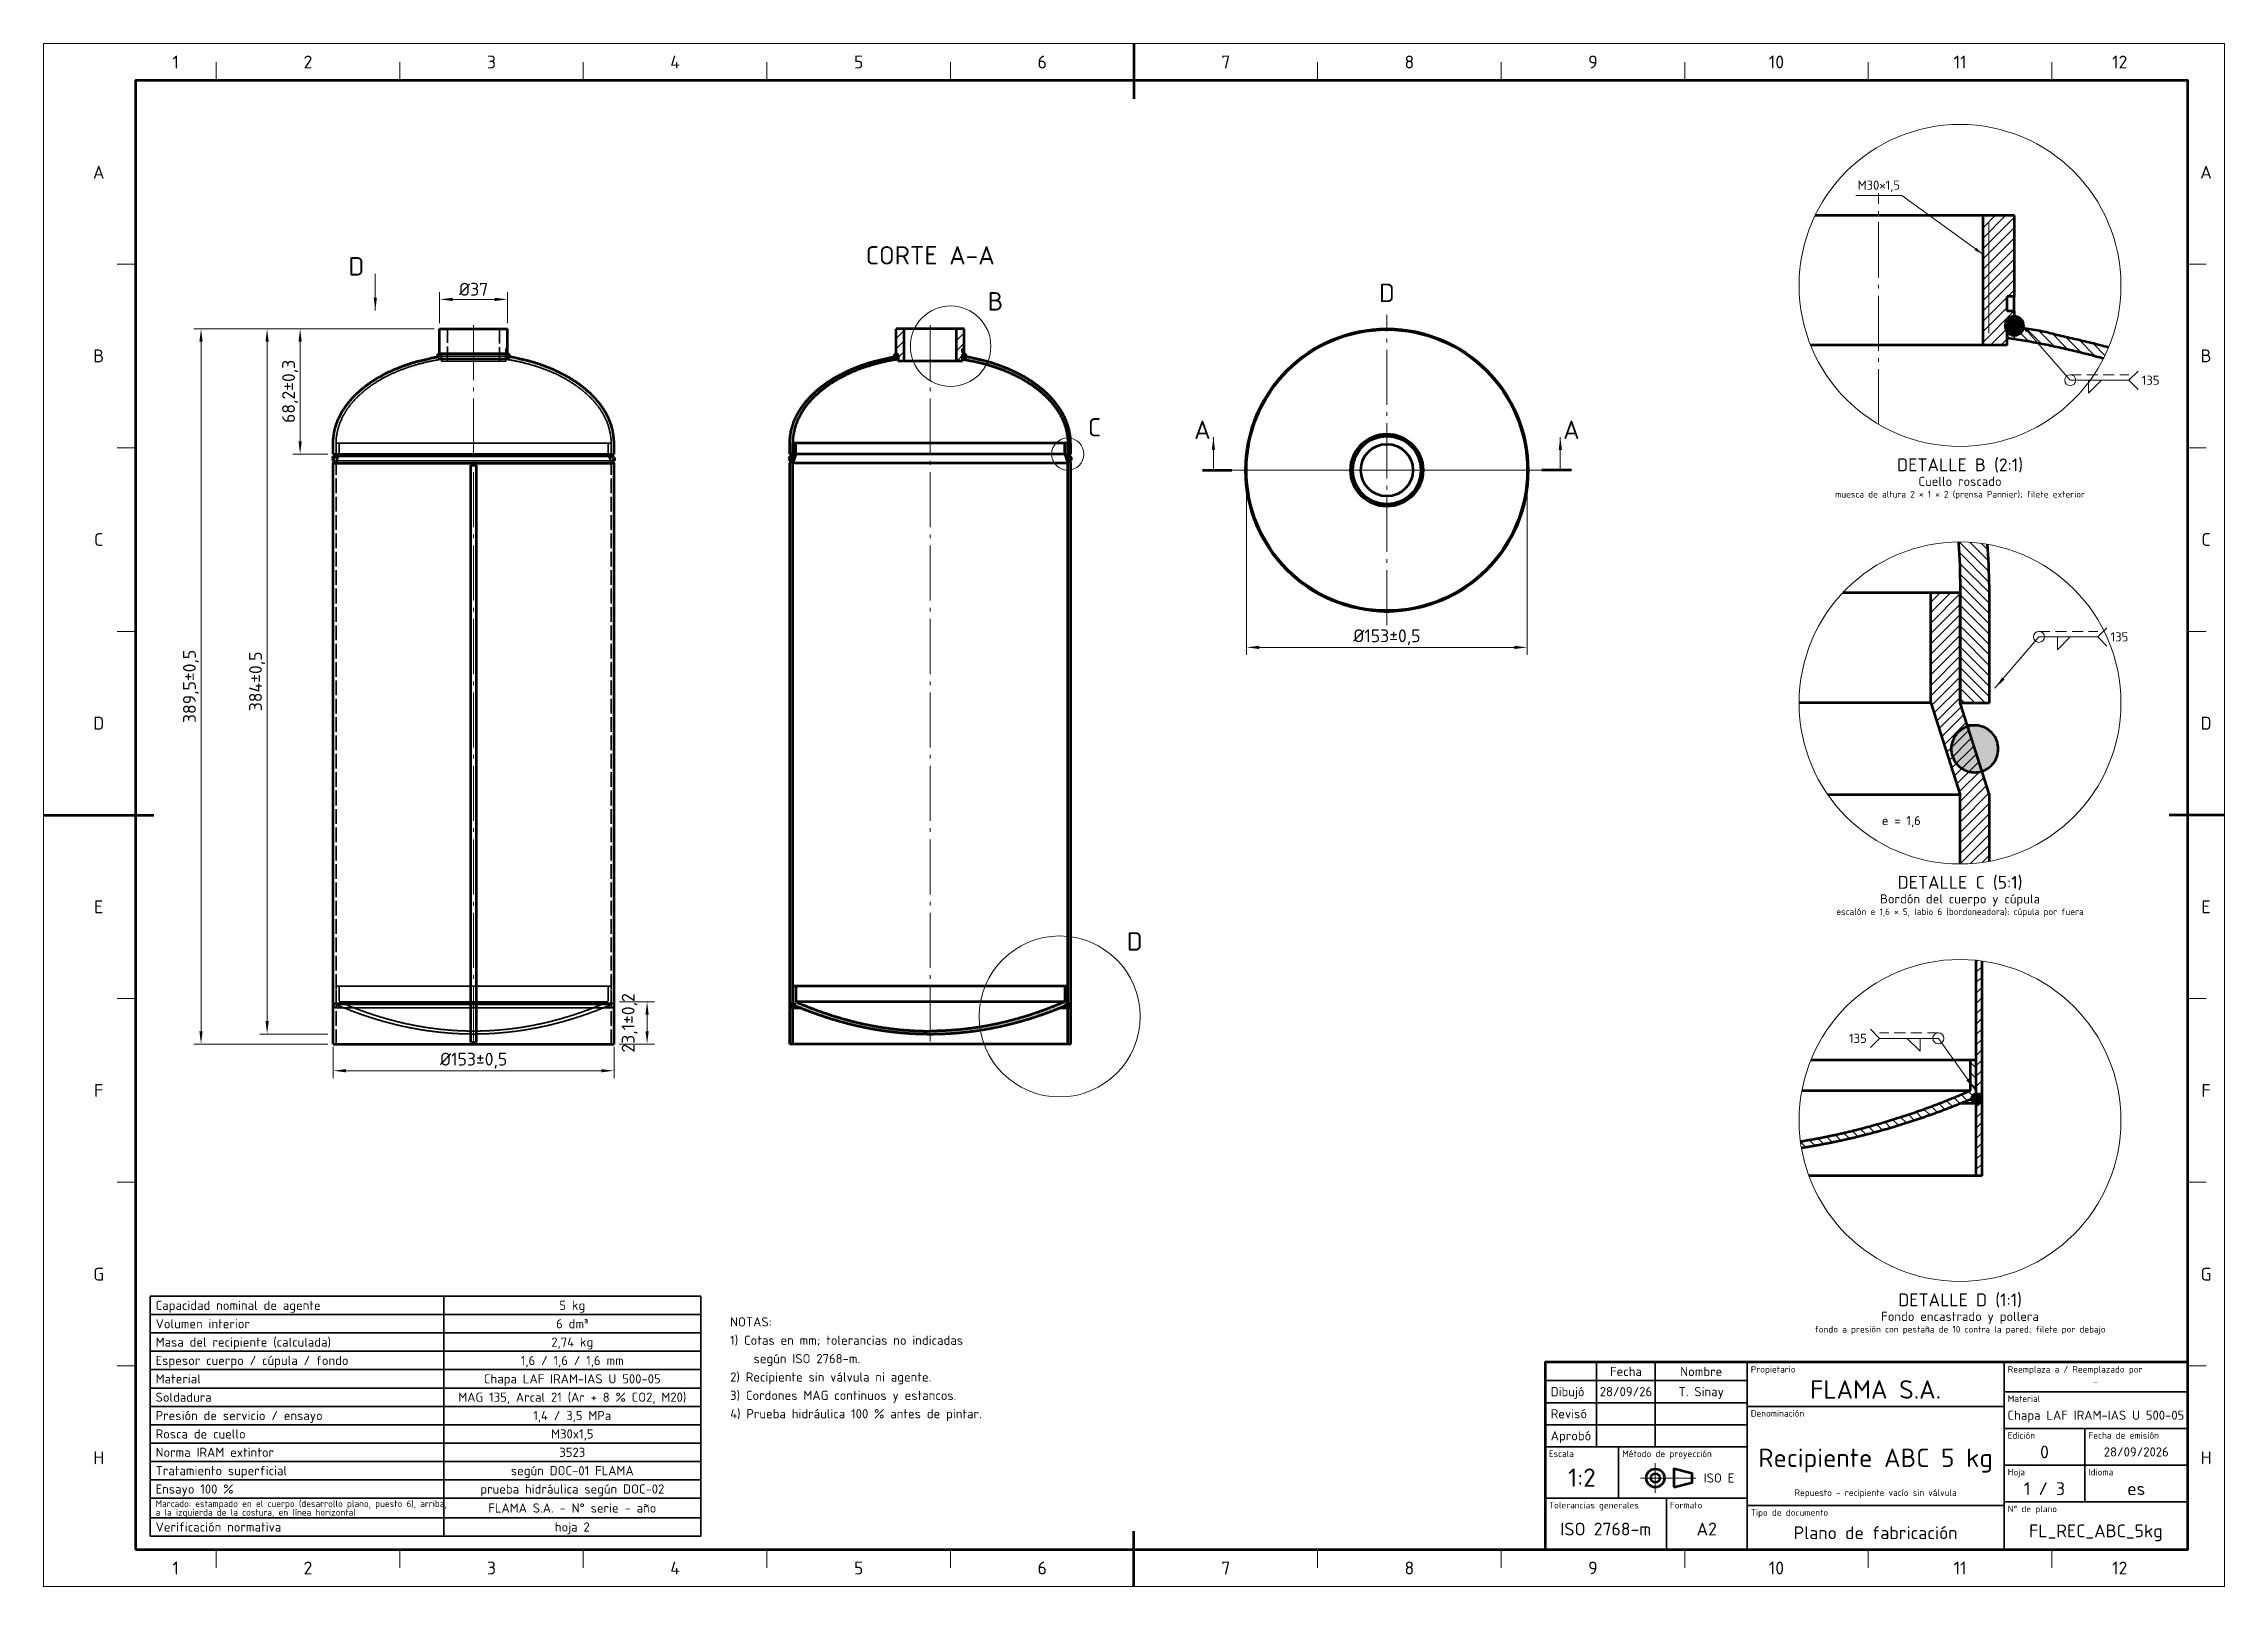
# Paper-space layout 'Hoja1_Fabricacion' of a CAD drawing. Header units: millimetres. Extents: x 0 to 594, y 0 to 420.
# The model-space entities are those that its viewports show. They can reach past a viewport. Long polylines and large blocks are cut down to what shows.
import ezdxf
from ezdxf.enums import TextEntityAlignment as Align

# ---------------------------------------------------------------- set-up
doc = ezdxf.new("R2010")
doc.units = ezdxf.units.MM
for name, pattern in [('IRAM-E-TRAZOS', [5, 4, -1]), ('IRAM-F-TRAZO-PUNTO', [20, 15, -2, 1, -2]), ('ISO02-TRAZOS', [4.5, 3, -1.5])]:
    doc.linetypes.add(name, pattern=pattern)
for name, color, linetype, lineweight in [('01-VISIBLE', 7, 'CONTINUOUS', 70), ('02-OCULTA', 4, 'IRAM-E-TRAZOS', 35), ('03-EJE', 1, 'IRAM-F-TRAZO-PUNTO', 18), ('04-COTA', 3, 'CONTINUOUS', 18), ('05-RAYADO', 8, 'CONTINUOUS', 18), ('06-TEXTO', 7, 'CONTINUOUS', 25), ('07-RECUADRO', 7, 'CONTINUOUS', 70), ('08-FINA', 5, 'CONTINUOUS', 18), ('10-ROTULO', 7, 'CONTINUOUS', 35), ('11-TEXTO-ROTULO', 7, 'CONTINUOUS', 25), ('12-SOLDADURA', 6, 'CONTINUOUS', 18)]:
    doc.layers.add(name, color=color, linetype=linetype, lineweight=lineweight)
doc.styles.add('ISO3098', font='isocpeur.ttf')
doc.dimstyles.new('FLAMA-IRAM', dxfattribs={"dimtxt": 3.5, "dimasz": 3.5, "dimexe": 2, "dimexo": 1.5, "dimgap": 1, "dimtad": 1, "dimdec": 1, "dimtxsty": 'ISO3098', "dimblk": 'IRAM_FLECHA', "dimblk1": 'IRAM_FLECHA', "dimblk2": 'IRAM_FLECHA', "dimcen": 2.5, "dimclrd": 256, "dimclre": 256, "dimclrt": 256, "dimazin": 3, "dimtfac": 1, "dimtmove": 0, "dimatfit": 3, "dimlwd": 18, "dimlwe": 18})

psp = doc.layouts.new('Hoja1_Fabricacion')

msp = doc.modelspace()

# ---------------------------------------------------------------- texts
at = {"layer": '06-TEXTO', "style": 'ISO3098'}
for s, height, p in [('1', 3.5, (36, 415)), ('2', 3.5, (72, 415)), ('3', 3.5, (122, 415)), ('4', 3.5, (172, 415)), ('5', 3.5, (222, 415)), ('6', 3.5, (272, 415)), ('7', 3.5, (322, 415)), ('8', 3.5, (372, 415)), ('9', 3.5, (422, 415)), ('10', 3.5, (472, 415)), ('11', 3.5, (522, 415)), ('12', 3.5, (565.5, 415)), ('A', 3.5, (15, 385)), ('A', 3.5, (589, 385)), ('CORTE A-A', 5, (241.5, 362.375)), ('B', 5, (259.269, 349.844)), ('D', 5, (365.875, 352.136)), ('B', 3.5, (15, 335)), ('B', 3.5, (589, 335)), ('C', 5, (286.238, 315.556)), ('A', 5, (315.625, 314.886)), ('A', 5, (416.125, 314.886)), ('DETALLE B (2:1)', 3.5, (522, 305.333)), ('muesca de altura 2 × 1 × 2 (prensa Pannier); filete exterior', 1.8, (522, 297.333)), ('Cuello roscado', 2.5, (522, 300.833)), ('C', 3.5, (15, 285)), ('C', 3.5, (589, 285)), ('D', 3.5, (15, 235)), ('D', 3.5, (589, 235)), ('e = 1,6', 2.5, (506, 208.5)), ('DETALLE C (5:1)', 3.5, (522, 191.667)), ('E', 3.5, (15, 185)), ('escalón e 1,6 × 5, labio 6 (bordoneadora); cúpula por fuera', 1.8, (522, 183.667)), ('Bordón del cuerpo y cúpula', 2.5, (522, 187.167)), ('E', 3.5, (589, 185)), ('D', 5, (297.188, 175.588)), ('F', 3.5, (15, 135)), ('F', 3.5, (589, 135)), ('G', 3.5, (15, 85)), ('G', 3.5, (589, 85)), ('5 kg', 2.5, (144, 76.5)), ('DETALLE D (1:1)', 3.5, (522, 78)), ('6 dm³', 2.5, (144, 71.5)), ('Fondo encastrado y pollera', 2.5, (522, 73.5)), ('2,74 kg', 2.5, (144, 66.5)), ('fondo a presión con pestaña de 10 contra la pared; filete por debajo', 1.8, (522, 70)), ('1,6 / 1,6 / 1,6 mm', 2.5, (144, 61.5)), ('Chapa LAF IRAM-IAS U 500-05', 2.5, (144, 56.5)), ('MAG 135, Arcal 21 (Ar + 8 % CO2, M20)', 2.5, (144, 51.5)), ('1,4 / 3,5 MPa', 2.5, (144, 46.5)), ('M30x1,5', 2.5, (144, 41.5)), ('H', 3.5, (15, 35)), ('3523', 2.5, (144, 36.5)), ('H', 3.5, (589, 35)), ('según DOC-01 FLAMA', 2.5, (144, 31.5)), ('prueba hidráulica según DOC-02', 2.5, (144, 26.5)), ('FLAMA S.A. - N° serie - año', 2.5, (144, 21.33)), ('hoja 2', 2.5, (144, 16.16)), ('1', 3.5, (36, 5)), ('2', 3.5, (72, 5)), ('3', 3.5, (122, 5)), ('4', 3.5, (172, 5)), ('5', 3.5, (222, 5)), ('6', 3.5, (272, 5)), ('7', 3.5, (322, 5)), ('8', 3.5, (372, 5)), ('9', 3.5, (422, 5)), ('10', 3.5, (472, 5)), ('11', 3.5, (522, 5)), ('12', 3.5, (565.5, 5))]:
    msp.add_text(s, height=height, dxfattribs=at).set_placement(p, align=Align.MIDDLE_CENTER)
msp.add_text('M30×1,5', height=2.5, dxfattribs=at).set_placement((499.876, 379.467), align=Align.BOTTOM_CENTER)
msp.add_text('D', height=5, dxfattribs=at).set_placement((87.35, 359.375), align=Align.MIDDLE_RIGHT)
for s, height, p in [('Capacidad nominal de agente', 2.5, (30.5, 76.5)), ('Volumen interior', 2.5, (30.5, 71.5)), ('Masa del recipiente (calculada)', 2.5, (30.5, 66.5)), ('Espesor cuerpo / cúpula / fondo', 2.5, (30.5, 61.5)), ('Material', 2.5, (30.5, 56.5)), ('Soldadura', 2.5, (30.5, 51.5)), ('Presión de servicio / ensayo', 2.5, (30.5, 46.5)), ('Rosca de cuello', 2.5, (30.5, 41.5)), ('Norma IRAM extintor', 2.5, (30.5, 36.5)), ('Tratamiento superficial', 2.5, (30.5, 31.5)), ('Ensayo 100 %', 2.5, (30.5, 26.5)), ('a la izquierda de la costura, en línea horizontal', 1.8, (30.5, 20.16)), ('Marcado: estampado en el cuerpo (desarrollo plano, puesto 6), arriba,', 1.8, (30.5, 22.5)), ('Verificación normativa', 2.5, (30.5, 16.16))]:
    msp.add_text(s, height=height, dxfattribs=at).set_placement(p, align=Align.MIDDLE_LEFT)
for s, p in [('NOTAS:', (187, 70)), ('1) Cotas en mm; tolerancias no indicadas', (187, 65)), ('    según ISO 2768-m.', (187, 60)), ('2) Recipiente sin válvula ni agente.', (187, 55)), ('3) Cordones MAG continuos y estancos.', (187, 50)), ('4) Prueba hidráulica 100 % antes de pintar.', (187, 45))]:
    msp.add_text(s, height=2.5, dxfattribs=at).set_placement(p, align=Align.BOTTOM_LEFT)
at = {"layer": '11-TEXTO-ROTULO', "style": 'ISO3098'}
for s, height, p in [('Fecha', 2.5, (431, 58.5)), ('Nombre', 2.5, (451.5, 58.5)), ('28/09/26', 2.5, (431, 53)), ('T. Sinay', 2.5, (451.5, 53)), ('FLAMA S.A.', 5, (499, 53.6)), ('-', 1.8, (559, 55.6)), ('Chapa LAF IRAM-IAS U 500-05', 2.5, (559, 46.6)), ('Recipiente ABC 5 kg', 5, (499, 35)), ('0', 3.5, (545, 36.6)), ('28/09/2026', 2.5, (570, 36.6)), ('1:2', 5, (419, 29.6)), ('Repuesto - recipiente vacío sin válvula', 1.8, (499, 25.5)), ('1 / 3', 3.5, (545, 26.6)), ('es', 3.5, (570, 26.6)), ('ISO 2768-m', 3.5, (425.5, 15.6)), ('A2', 3.5, (453, 15.6)), ('Plano de fabricación', 3.5, (499, 14.6)), ('FL_REC_ABC_5kg', 3.5, (559, 15.1))]:
    msp.add_text(s, height=height, dxfattribs=at).set_placement(p, align=Align.MIDDLE_CENTER)
for s, p in [('Propietario', (465, 60)), ('Reemplaza a / Reemplazado por', (535, 60)), ('Denominación', (465, 48)), ('Material', (535, 52)), ('Edición', (535, 42)), ('Fecha de emisión', (557, 42)), ('Escala', (410, 37)), ('Método de proyección', (430, 37)), ('Hoja', (535, 32)), ('Idioma', (557, 32)), ('Tolerancias generales', (410, 23)), ('Formato', (443, 23)), ('Tipo de documento', (465, 21)), ('N° de plano', (535, 22))]:
    msp.add_text(s, height=1.8, dxfattribs=at).set_placement(p, align=Align.TOP_LEFT)
for s, p in [('Dibujó', (410.5, 53)), ('Revisó', (410.5, 47)), ('Aprobó', (410.5, 41))]:
    msp.add_text(s, height=2.5, dxfattribs=at).set_placement(p, align=Align.MIDDLE_LEFT)
msp.add_text('ISO E', height=2.5, dxfattribs=at).set_placement((460.5, 29.5), align=Align.MIDDLE_RIGHT)
at = {"layer": '12-SOLDADURA', "style": 'ISO3098'}
for p in [(571.5, 328.367), (563, 258.5)]:
    msp.add_text('135', height=2.5, dxfattribs=at).set_placement(p, align=Align.MIDDLE_LEFT)
msp.add_text('135', height=2.5, dxfattribs=at).set_placement((496.6, 149.183), align=Align.MIDDLE_RIGHT)

# ---------------------------------------------------------------- blocks, each defined once
blk = doc.blocks.new('IRAM_FLECHA')
blk.add_solid([(0, 0), (-1, 0.125), (-1, -0.125)])

# ---------------------------------------------------------------- dimensions: what is measured, and where the dimension line sits
at = {"layer": '04-COTA'}
msp.add_linear_dim(base=(107.875, 350.375), p1=(107.875, 342.375), p2=(126.375, 342.375), dimstyle='FLAMA-IRAM', override={"dimlfac": 2, "dimpost": '%%c<>'}, dxfattribs=at).render()
for base, p1, p2, text in [((42.875, 147.625), (78.875, 147.625), (107.875, 342.375), '<>±0,5'), ((60.875, 150.375), (78.875, 150.375), (107.875, 342.375), '<>±0,5'), ((69.875, 308.268), (78.875, 308.268), (107.875, 342.375), '<>±0,3'), ((164.375, 147.625), (155.375, 147.625), (155.375, 159.175), '<>±0,2')]:
    msp.add_linear_dim(base=base, p1=p1, p2=p2, angle=90, text=text, dimstyle='FLAMA-IRAM', override={"dimlfac": 2}, dxfattribs=at).render()
for base, p1, p2 in [((327.625, 255.636), (327.625, 303.886), (404.125, 303.886)), ((78.875, 140.375), (78.875, 148.375), (155.375, 148.375))]:
    msp.add_linear_dim(base=base, p1=p1, p2=p2, text='%%c<>±0,5', dimstyle='FLAMA-IRAM', override={"dimlfac": 2}, dxfattribs=at).render()

# ---------------------------------------------------------------- hatches: boundary and pattern name
at = {"layer": '05-RAYADO'}
h = msp.add_hatch(dxfattribs=at)
h.set_pattern_fill('ANSI31', scale=0.62992)
h.paths.add_polyline_path([(534.82, 343.167), (534.82, 337.943), (528.176, 337.943), (528.176, 373.167), (536.8, 373.167), (536.8, 351.167), (534.8, 351.167), (534.8, 347.167), (536.8, 347.167), (536.8, 343.167)])
h = msp.add_hatch(color=7, dxfattribs=at)
h.dxf.hatch_style = 1
h.paths.add_polyline_path([(539.328, 342.766), (539.235, 342.376), (539.081, 342.004), (538.871, 341.662), (538.61, 341.356), (538.305, 341.096), (537.962, 340.886), (537.591, 340.732), (537.2, 340.638), (536.8, 340.607), (536.4, 340.638), (536.009, 340.732), (535.638, 340.886), (535.295, 341.096), (534.99, 341.356), (534.729, 341.662), (534.519, 342.004), (534.365, 342.376), (534.272, 342.766), (534.24, 343.167), (534.272, 343.567), (534.365, 343.958), (534.519, 344.329), (534.729, 344.671), (534.99, 344.977), (535.295, 345.238), (535.638, 345.448), (536.009, 345.601), (536.4, 345.695), (536.8, 345.727), (537.2, 345.695), (537.591, 345.601), (537.962, 345.448), (538.305, 345.238), (538.61, 344.977), (538.871, 344.671), (539.081, 344.329), (539.235, 343.958), (539.328, 343.567), (539.36, 343.167)])
h = msp.add_hatch(dxfattribs=at)
h.set_pattern_fill('ANSI31', scale=0.62992)
h.paths.add_polyline_path([(234.406, 333.569), (232.745, 333.569), (232.745, 334.875), (232.25, 334.875), (232.25, 342.375), (234.406, 342.375)])
h = msp.add_hatch(dxfattribs=at)
h.set_pattern_fill('ANSI31', scale=0.62992)
h.paths.add_polyline_path([(250.75, 334.875), (250.255, 334.875), (250.255, 333.569), (248.594, 333.569), (248.594, 342.375), (250.75, 342.375), (250.75, 336.875), (250.25, 336.875), (250.25, 335.875), (250.75, 335.875)])
h = msp.add_hatch(dxfattribs=at)
h.set_pattern_fill('ANSI31', scale=0.62992, angle=90)
h.paths.add_polyline_path([(561.048, 334.34), (560.662, 334.448), (560.276, 334.555), (559.889, 334.662), (559.503, 334.767), (559.116, 334.872), (558.729, 334.976), (558.341, 335.08), (557.954, 335.182), (557.566, 335.284), (557.178, 335.385), (556.79, 335.485), (556.402, 335.585), (556.014, 335.684), (555.625, 335.782), (555.236, 335.879), (554.847, 335.976), (554.458, 336.072), (554.068, 336.167), (553.679, 336.262), (553.289, 336.355), (552.899, 336.448), (552.509, 336.54), (552.119, 336.632), (551.728, 336.723), (551.338, 336.813), (550.947, 336.902), (550.556, 336.99), (550.165, 337.078), (549.774, 337.165), (549.382, 337.252), (548.991, 337.337), (548.599, 337.422), (548.207, 337.506), (547.815, 337.59), (547.423, 337.673), (547.03, 337.755), (546.638, 337.836), (546.245, 337.916), (545.852, 337.996), (545.459, 338.075), (545.066, 338.154), (544.673, 338.231), (544.28, 338.308), (543.886, 338.385), (543.493, 338.46), (543.099, 338.535), (542.705, 338.609), (542.311, 338.683), (541.917, 338.755), (541.522, 338.827), (541.128, 338.898), (540.733, 338.969), (540.338, 339.039), (539.944, 339.108), (539.549, 339.176), (539.154, 339.244), (538.758, 339.311), (538.363, 339.377), (537.968, 339.443), (537.572, 339.508), (537.176, 339.572), (536.781, 339.636), (536.385, 339.698), (535.989, 339.761), (535.593, 339.822), (535.196, 339.883), (534.8, 339.943), (534.8, 343.167), (535.205, 343.106), (535.61, 343.046), (536.014, 342.985), (536.419, 342.925), (536.824, 342.864), (537.228, 342.803), (537.633, 342.742), (538.038, 342.681), (538.442, 342.619), (538.847, 342.558), (539.252, 342.496), (539.656, 342.434), (540.061, 342.371), (540.465, 342.309), (540.869, 342.246), (541.274, 342.182), (541.678, 342.118), (542.082, 342.053), (542.486, 341.988), (542.89, 341.922), (543.293, 341.854), (543.697, 341.785), (544.1, 341.714), (544.502, 341.64), (544.904, 341.562), (545.305, 341.478), (545.703, 341.384), (546.098, 341.276), (546.49, 341.16), (546.884, 341.048), (547.279, 340.942), (547.676, 340.842), (548.074, 340.745), (548.472, 340.65), (548.87, 340.556), (549.269, 340.464), (549.667, 340.371), (550.066, 340.28), (550.465, 340.188), (550.864, 340.097), (551.263, 340.006), (551.662, 339.915), (552.061, 339.823), (552.46, 339.732), (552.859, 339.641), (553.258, 339.549), (553.657, 339.458), (554.055, 339.366), (554.454, 339.273), (554.853, 339.181), (555.251, 339.088), (555.65, 338.994), (556.048, 338.9), (556.446, 338.805), (556.844, 338.71), (557.242, 338.615), (557.64, 338.518), (558.037, 338.421), (558.435, 338.323), (558.832, 338.224), (559.229, 338.124), (559.625, 338.023), (560.022, 337.92), (560.418, 337.817), (560.813, 337.713), (561.209, 337.607), (561.604, 337.5), (561.999, 337.392), (562.393, 337.283), (562.444, 337.269), (562.073, 336.404), (561.625, 335.426), (561.153, 334.459), (561.086, 334.33)])
h = msp.add_hatch(color=7, dxfattribs=at)
h.dxf.hatch_style = 1
h.paths.add_polyline_path([(204.05, 308.268), (203.25, 308.268), (203.25, 311.268), (203.25, 311.37), (203.251, 311.473), (203.253, 311.575), (203.255, 311.677), (203.258, 311.78), (203.262, 311.882), (203.267, 311.984), (203.272, 312.086), (203.277, 312.188), (203.284, 312.29), (203.291, 312.392), (203.299, 312.495), (203.307, 312.596), (203.316, 312.698), (203.326, 312.8), (203.337, 312.902), (203.348, 313.004), (203.36, 313.105), (203.372, 313.207), (203.386, 313.308), (203.399, 313.41), (203.414, 313.511), (203.429, 313.612), (203.445, 313.713), (203.462, 313.814), (203.479, 313.915), (203.496, 314.016), (203.515, 314.116), (203.534, 314.217), (203.554, 314.317), (203.574, 314.418), (203.595, 314.518), (203.617, 314.618), (203.639, 314.718), (203.662, 314.817), (203.686, 314.917), (203.71, 315.016), (203.735, 315.116), (203.76, 315.215), (203.786, 315.314), (203.813, 315.412), (203.84, 315.511), (203.868, 315.609), (203.896, 315.708), (203.926, 315.806), (203.955, 315.904), (203.986, 316.001), (204.017, 316.099), (204.048, 316.196), (204.08, 316.293), (204.113, 316.39), (204.146, 316.487), (204.18, 316.584), (204.215, 316.68), (204.25, 316.776), (204.285, 316.872), (204.322, 316.968), (204.358, 317.063), (204.396, 317.158), (204.433, 317.253), (204.472, 317.348), (204.511, 317.443), (204.55, 317.537), (204.59, 317.631), (204.631, 317.725), (204.672, 317.819), (204.714, 317.912), (204.756, 318.006), (204.799, 318.099), (204.842, 318.191), (204.886, 318.284), (204.93, 318.376), (204.975, 318.468), (205.02, 318.56), (205.066, 318.651), (205.112, 318.742), (205.159, 318.833), (205.206, 318.924), (205.254, 319.015), (205.302, 319.105), (205.351, 319.195), (205.4, 319.285), (205.45, 319.374), (205.5, 319.463), (205.551, 319.552), (205.602, 319.641), (205.654, 319.729), (205.706, 319.817), (205.758, 319.905), (205.811, 319.992), (205.865, 320.08), (205.918, 320.167), (205.973, 320.253), (206.027, 320.34), (206.083, 320.426), (206.138, 320.512), (206.194, 320.598), (206.251, 320.683), (206.307, 320.768), (206.365, 320.853), (206.422, 320.937), (206.48, 321.022), (206.539, 321.106), (206.598, 321.189), (206.657, 321.273), (206.717, 321.356), (206.777, 321.439), (206.837, 321.521), (206.898, 321.603), (206.959, 321.685), (207.021, 321.767), (207.083, 321.849), (207.145, 321.93), (207.208, 322.01), (207.271, 322.091), (207.334, 322.171), (207.398, 322.251), (207.462, 322.331), (207.527, 322.41), (207.592, 322.49), (207.657, 322.568), (207.722, 322.647), (207.788, 322.725), (207.855, 322.803), (207.921, 322.881), (207.988, 322.958), (208.055, 323.035), (208.123, 323.112), (208.191, 323.189), (208.259, 323.265), (208.327, 323.341), (208.396, 323.417), (208.465, 323.492), (208.535, 323.567), (208.605, 323.642), (208.675, 323.717), (208.745, 323.791), (208.816, 323.865), (208.887, 323.939), (208.958, 324.012), (209.029, 324.085), (209.101, 324.158), (209.173, 324.231), (209.246, 324.303), (209.318, 324.375), (209.391, 324.447), (209.465, 324.518), (209.538, 324.589), (209.612, 324.66), (209.686, 324.731), (209.76, 324.801), (209.835, 324.871), (209.91, 324.941), (209.985, 325.01), (210.06, 325.08), (210.136, 325.149), (210.212, 325.217), (210.288, 325.286), (210.364, 325.354), (210.441, 325.422), (210.518, 325.489), (210.595, 325.556), (210.672, 325.623), (210.75, 325.69), (210.827, 325.756), (210.905, 325.823), (210.984, 325.889), (211.062, 325.954), (211.141, 326.02), (211.22, 326.085), (211.299, 326.149), (211.378, 326.214), (211.458, 326.278), (211.538, 326.342), (211.618, 326.406), (211.698, 326.469), (211.779, 326.533), (211.859, 326.595), (211.94, 326.658), (212.021, 326.721), (212.103, 326.783), (212.184, 326.845), (212.266, 326.906), (212.348, 326.967), (212.43, 327.028), (212.512, 327.089), (212.595, 327.15), (212.677, 327.21), (212.76, 327.27), (212.843, 327.33), (212.926, 327.389), (213.01, 327.449), (213.093, 327.508), (213.177, 327.566), (213.261, 327.625), (213.345, 327.683), (213.43, 327.741), (213.514, 327.799), (213.599, 327.856), (213.684, 327.913), (213.769, 327.97), (213.854, 328.027), (213.939, 328.083), (214.025, 328.139), (214.11, 328.195), (214.196, 328.251), (214.282, 328.306), (214.368, 328.362), (214.455, 328.417), (214.541, 328.471), (214.628, 328.526), (214.715, 328.58), (214.802, 328.634), (214.889, 328.687), (214.976, 328.741), (215.063, 328.794), (215.151, 328.847), (215.239, 328.899), (215.327, 328.952), (215.415, 329.004), (215.503, 329.056), (215.591, 329.108), (215.68, 329.159), (215.768, 329.21), (215.857, 329.261), (215.946, 329.312), (216.035, 329.363), (216.124, 329.413), (216.213, 329.463), (216.302, 329.512), (216.392, 329.562), (216.482, 329.611), (216.571, 329.66), (216.661, 329.709), (216.751, 329.758), (216.842, 329.806), (216.932, 329.854), (217.022, 329.902), (217.113, 329.95), (217.204, 329.997), (217.294, 330.044), (217.385, 330.091), (217.476, 330.138), (217.567, 330.184), (217.659, 330.231), (217.75, 330.277), (217.842, 330.323), (217.933, 330.368), (218.025, 330.414), (218.117, 330.459), (218.209, 330.504), (218.301, 330.548), (218.393, 330.593), (218.485, 330.637), (218.577, 330.681), (218.67, 330.725), (218.762, 330.769), (218.855, 330.812), (218.948, 330.855), (219.041, 330.898), (219.134, 330.941), (219.227, 330.983), (219.32, 331.026), (219.413, 331.068), (219.506, 331.109), (219.6, 331.151), (219.694, 331.192), (219.787, 331.233), (219.881, 331.274), (219.975, 331.315), (220.069, 331.355), (220.163, 331.396), (220.257, 331.436), (220.351, 331.475), (220.446, 331.515), (220.54, 331.554), (220.635, 331.593), (220.73, 331.632), (220.824, 331.67), (220.919, 331.709), (221.014, 331.747), (221.109, 331.785), (221.204, 331.822), (221.3, 331.86), (221.395, 331.897), (221.49, 331.934), (221.586, 331.971), (221.681, 332.007), (221.777, 332.043), (221.873, 332.08), (221.969, 332.116), (222.064, 332.151), (222.16, 332.187), (222.256, 332.222), (222.352, 332.257), (222.449, 332.292), (222.545, 332.327), (222.641, 332.362), (222.737, 332.397), (222.834, 332.431), (222.93, 332.465), (223.027, 332.499), (223.123, 332.533), (223.22, 332.567), (223.316, 332.6), (223.413, 332.634), (223.51, 332.667), (223.607, 332.7), (223.704, 332.733), (223.8, 332.766), (223.897, 332.799), (223.994, 332.831), (224.091, 332.863), (224.189, 332.896), (224.286, 332.928), (224.383, 332.959), (224.48, 332.991), (224.578, 333.022), (224.675, 333.053), (224.773, 333.084), (224.87, 333.115), (224.968, 333.145), (225.066, 333.175), (225.164, 333.205), (225.262, 333.234), (225.36, 333.263), (225.458, 333.292), (225.556, 333.32), (225.655, 333.349), (225.753, 333.376), (225.852, 333.404), (225.95, 333.431), (226.049, 333.458), (226.148, 333.485), (226.247, 333.511), (226.346, 333.538), (226.445, 333.563), (226.544, 333.589), (226.643, 333.614), (226.742, 333.639), (226.841, 333.664), (226.941, 333.689), (227.04, 333.713), (227.139, 333.737), (227.239, 333.761), (227.338, 333.785), (227.438, 333.808), (227.538, 333.832), (227.637, 333.855), (227.737, 333.878), (227.836, 333.902), (227.936, 333.925), (228.036, 333.948), (228.136, 333.971), (228.235, 333.994), (228.335, 334.016), (228.435, 334.039), (228.534, 334.062), (228.634, 334.085), (228.734, 334.108), (228.834, 334.13), (228.933, 334.153), (229.033, 334.176), (229.133, 334.199), (229.232, 334.222), (229.332, 334.246), (229.432, 334.27), (229.531, 334.294), (229.63, 334.319), (229.729, 334.345), (229.827, 334.373), (229.926, 334.402), (230.024, 334.429), (230.124, 334.453), (230.224, 334.474), (230.324, 334.493), (230.425, 334.512), (230.526, 334.53), (230.627, 334.547), (230.728, 334.564), (230.829, 334.58), (230.93, 334.597), (231.031, 334.613), (231.132, 334.629), (231.233, 334.645), (231.334, 334.66), (231.435, 334.676), (231.536, 334.692), (231.637, 334.707), (231.738, 334.723), (231.839, 334.738), (231.941, 334.754), (232.042, 334.769), (232.143, 334.784), (232.244, 334.799), (232.345, 334.814), (232.446, 334.83), (232.548, 334.845), (232.649, 334.86), (232.75, 334.875), (232.75, 334.069), (232.651, 334.054), (232.552, 334.039), (232.453, 334.023), (232.354, 334.008), (232.255, 333.992), (232.156, 333.976), (232.057, 333.96), (231.958, 333.944), (231.859, 333.928), (231.76, 333.911), (231.662, 333.894), (231.563, 333.877), (231.464, 333.86), (231.365, 333.843), (231.267, 333.826), (231.168, 333.808), (231.069, 333.79), (230.971, 333.772), (230.872, 333.754), (230.774, 333.736), (230.675, 333.717), (230.577, 333.698), (230.478, 333.68), (230.38, 333.66), (230.282, 333.641), (230.183, 333.622), (230.085, 333.602), (229.987, 333.582), (229.889, 333.562), (229.791, 333.542), (229.692, 333.522), (229.594, 333.501), (229.496, 333.481), (229.398, 333.46), (229.3, 333.439), (229.202, 333.418), (229.104, 333.396), (229.007, 333.375), (228.909, 333.353), (228.811, 333.331), (228.713, 333.309), (228.616, 333.286), (228.518, 333.264), (228.42, 333.241), (228.323, 333.218), (228.225, 333.195), (228.128, 333.172), (228.03, 333.149), (227.933, 333.125), (227.836, 333.101), (227.738, 333.077), (227.641, 333.053), (227.544, 333.029), (227.447, 333.004), (227.349, 332.98), (227.252, 332.955), (227.155, 332.93), (227.058, 332.904), (226.962, 332.879), (226.865, 332.853), (226.768, 332.827), (226.671, 332.801), (226.574, 332.775), (226.478, 332.749), (226.381, 332.722), (226.284, 332.695), (226.188, 332.668), (226.091, 332.641), (225.995, 332.614), (225.899, 332.586), (225.802, 332.559), (225.706, 332.531), (225.61, 332.503), (225.514, 332.474), (225.418, 332.446), (225.322, 332.417), (225.226, 332.388), (225.13, 332.359), (225.034, 332.33), (224.938, 332.3), (224.843, 332.271), (224.747, 332.241), (224.651, 332.211), (224.556, 332.181), (224.46, 332.15), (224.365, 332.119), (224.27, 332.089), (224.174, 332.058), (224.079, 332.026), (223.984, 331.995), (223.889, 331.963), (223.794, 331.932), (223.699, 331.899), (223.604, 331.867), (223.509, 331.835), (223.414, 331.802), (223.32, 331.769), (223.225, 331.736), (223.13, 331.703), (223.036, 331.67), (222.942, 331.636), (222.847, 331.602), (222.753, 331.568), (222.659, 331.534), (222.565, 331.5), (222.471, 331.465), (222.377, 331.43), (222.283, 331.395), (222.189, 331.36), (222.095, 331.325), (222.002, 331.289), (221.908, 331.253), (221.815, 331.217), (221.721, 331.181), (221.628, 331.144), (221.535, 331.108), (221.441, 331.071), (221.348, 331.034), (221.255, 330.996), (221.162, 330.959), (221.069, 330.921), (220.977, 330.883), (220.884, 330.845), (220.791, 330.807), (220.699, 330.768), (220.607, 330.729), (220.514, 330.69), (220.422, 330.651), (220.33, 330.612), (220.238, 330.572), (220.146, 330.532), (220.054, 330.492), (219.962, 330.452), (219.871, 330.411), (219.779, 330.371), (219.688, 330.33), (219.596, 330.289), (219.505, 330.247), (219.414, 330.206), (219.323, 330.164), (219.232, 330.122), (219.141, 330.08), (219.05, 330.037), (218.959, 329.995), (218.869, 329.952), (218.778, 329.909), (218.688, 329.865), (218.598, 329.822), (218.507, 329.778), (218.417, 329.734), (218.327, 329.69), (218.238, 329.645), (218.148, 329.601), (218.058, 329.556), (217.969, 329.511), (217.88, 329.465), (217.79, 329.42), (217.701, 329.374), (217.612, 329.328), (217.523, 329.282), (217.434, 329.235), (217.346, 329.189), (217.257, 329.142), (217.169, 329.095), (217.081, 329.047), (216.992, 329), (216.904, 328.952), (216.816, 328.904), (216.729, 328.855), (216.641, 328.807), (216.553, 328.758), (216.466, 328.709), (216.379, 328.66), (216.292, 328.61), (216.205, 328.56), (216.118, 328.51), (216.031, 328.46), (215.944, 328.41), (215.858, 328.359), (215.772, 328.308), (215.686, 328.257), (215.6, 328.205), (215.514, 328.154), (215.428, 328.102), (215.342, 328.05), (215.257, 327.997), (215.172, 327.945), (215.086, 327.892), (215.002, 327.839), (214.917, 327.785), (214.832, 327.732), (214.747, 327.678), (214.663, 327.624), (214.579, 327.57), (214.495, 327.515), (214.411, 327.46), (214.327, 327.405), (214.244, 327.35), (214.16, 327.294), (214.077, 327.238), (213.994, 327.182), (213.911, 327.126), (213.829, 327.069), (213.746, 327.012), (213.664, 326.955), (213.582, 326.898), (213.5, 326.84), (213.418, 326.782), (213.336, 326.724), (213.255, 326.666), (213.173, 326.607), (213.092, 326.548), (213.011, 326.489), (212.931, 326.43), (212.85, 326.37), (212.77, 326.31), (212.69, 326.25), (212.61, 326.19), (212.53, 326.129), (212.451, 326.068), (212.371, 326.007), (212.292, 325.945), (212.213, 325.883), (212.135, 325.821), (212.056, 325.759), (211.978, 325.696), (211.9, 325.634), (211.822, 325.57), (211.744, 325.507), (211.667, 325.443), (211.59, 325.379), (211.513, 325.315), (211.436, 325.251), (211.36, 325.186), (211.283, 325.121), (211.207, 325.056), (211.131, 324.99), (211.056, 324.924), (210.981, 324.858), (210.905, 324.792), (210.831, 324.725), (210.756, 324.658), (210.682, 324.591), (210.608, 324.524), (210.534, 324.456), (210.46, 324.388), (210.387, 324.32), (210.314, 324.251), (210.241, 324.182), (210.168, 324.113), (210.096, 324.044), (210.024, 323.974), (209.952, 323.904), (209.881, 323.834), (209.81, 323.764), (209.739, 323.693), (209.668, 323.622), (209.598, 323.55), (209.528, 323.479), (209.458, 323.407), (209.388, 323.335), (209.319, 323.262), (209.25, 323.189), (209.182, 323.116), (209.113, 323.043), (209.045, 322.969), (208.978, 322.895), (208.91, 322.821), (208.843, 322.747), (208.777, 322.672), (208.71, 322.597), (208.644, 322.521), (208.578, 322.446), (208.513, 322.37), (208.448, 322.294), (208.383, 322.217), (208.319, 322.14), (208.255, 322.063), (208.191, 321.986), (208.127, 321.908), (208.064, 321.831), (208.002, 321.752), (207.939, 321.674), (207.877, 321.595), (207.816, 321.516), (207.755, 321.437), (207.694, 321.357), (207.633, 321.277), (207.573, 321.197), (207.513, 321.117), (207.454, 321.036), (207.395, 320.955), (207.336, 320.874), (207.278, 320.792), (207.22, 320.71), (207.163, 320.628), (207.106, 320.546), (207.049, 320.463), (206.993, 320.38), (206.937, 320.297), (206.881, 320.214), (206.826, 320.13), (206.772, 320.046), (206.718, 319.961), (206.664, 319.877), (206.611, 319.792), (206.558, 319.707), (206.506, 319.621), (206.454, 319.536), (206.402, 319.45), (206.352, 319.363), (206.301, 319.277), (206.251, 319.19), (206.202, 319.103), (206.153, 319.015), (206.104, 318.928), (206.056, 318.84), (206.009, 318.751), (205.962, 318.663), (205.915, 318.574), (205.869, 318.485), (205.823, 318.396), (205.778, 318.306), (205.734, 318.217), (205.69, 318.127), (205.646, 318.036), (205.603, 317.946), (205.56, 317.855), (205.518, 317.764), (205.476, 317.673), (205.435, 317.582), (205.394, 317.49), (205.354, 317.399), (205.314, 317.307), (205.275, 317.214), (205.236, 317.122), (205.198, 317.03), (205.16, 316.937), (205.122, 316.844), (205.086, 316.751), (205.049, 316.657), (205.014, 316.563), (204.979, 316.47), (204.944, 316.375), (204.911, 316.281), (204.878, 316.186), (204.845, 316.092), (204.814, 315.997), (204.783, 315.901), (204.752, 315.806), (204.723, 315.71), (204.694, 315.614), (204.666, 315.518), (204.639, 315.421), (204.613, 315.325), (204.587, 315.228), (204.562, 315.131), (204.538, 315.033), (204.514, 314.936), (204.491, 314.838), (204.469, 314.741), (204.447, 314.643), (204.426, 314.545), (204.406, 314.447), (204.385, 314.349), (204.366, 314.25), (204.346, 314.152), (204.327, 314.054), (204.309, 313.955), (204.29, 313.857), (204.272, 313.758), (204.255, 313.66), (204.238, 313.561), (204.221, 313.462), (204.204, 313.363), (204.187, 313.264), (204.171, 313.166), (204.155, 313.067), (204.14, 312.968), (204.126, 312.868), (204.113, 312.769), (204.101, 312.669), (204.091, 312.57), (204.083, 312.47), (204.076, 312.37), (204.07, 312.27), (204.065, 312.17), (204.061, 312.07), (204.058, 311.969), (204.056, 311.869), (204.054, 311.769), (204.052, 311.669), (204.051, 311.569), (204.051, 311.468), (204.05, 311.368), (204.05, 311.268)])
h = msp.add_hatch(color=7, dxfattribs=at)
h.dxf.hatch_style = 1
h.paths.add_polyline_path([(231.61, 334.875), (231.618, 334.975), (231.641, 335.073), (231.68, 335.166), (231.732, 335.251), (231.797, 335.328), (231.874, 335.393), (231.959, 335.445), (232.052, 335.484), (232.15, 335.507), (232.25, 335.515), (232.35, 335.507), (232.448, 335.484), (232.541, 335.445), (232.626, 335.393), (232.703, 335.328), (232.768, 335.251), (232.82, 335.166), (232.859, 335.073), (232.882, 334.975), (232.89, 334.875), (232.882, 334.775), (232.859, 334.677), (232.82, 334.584), (232.768, 334.499), (232.703, 334.422), (232.626, 334.357), (232.541, 334.305), (232.448, 334.266), (232.35, 334.243), (232.25, 334.235), (232.15, 334.243), (232.052, 334.266), (231.959, 334.305), (231.874, 334.357), (231.797, 334.422), (231.732, 334.499), (231.68, 334.584), (231.641, 334.677), (231.618, 334.775)])
h = msp.add_hatch(color=7, dxfattribs=at)
h.dxf.hatch_style = 1
h.paths.add_polyline_path([(251.39, 334.875), (251.382, 334.775), (251.359, 334.677), (251.32, 334.584), (251.268, 334.499), (251.203, 334.422), (251.126, 334.357), (251.041, 334.305), (250.948, 334.266), (250.85, 334.243), (250.75, 334.235), (250.65, 334.243), (250.552, 334.266), (250.459, 334.305), (250.374, 334.357), (250.297, 334.422), (250.232, 334.499), (250.18, 334.584), (250.141, 334.677), (250.118, 334.775), (250.11, 334.875), (250.118, 334.975), (250.141, 335.073), (250.18, 335.166), (250.232, 335.251), (250.297, 335.328), (250.374, 335.393), (250.459, 335.445), (250.552, 335.484), (250.65, 335.507), (250.75, 335.515), (250.85, 335.507), (250.948, 335.484), (251.041, 335.445), (251.126, 335.393), (251.203, 335.328), (251.268, 335.251), (251.32, 335.166), (251.359, 335.073), (251.382, 334.975)])
h = msp.add_hatch(color=7, dxfattribs=at)
h.dxf.hatch_style = 1
h.paths.add_polyline_path([(279.75, 311.268), (279.75, 308.268), (278.95, 308.268), (278.95, 311.268), (278.95, 311.368), (278.949, 311.468), (278.949, 311.569), (278.948, 311.669), (278.946, 311.769), (278.944, 311.869), (278.942, 311.969), (278.939, 312.07), (278.935, 312.17), (278.93, 312.27), (278.924, 312.37), (278.917, 312.47), (278.909, 312.57), (278.899, 312.669), (278.887, 312.769), (278.874, 312.868), (278.86, 312.968), (278.845, 313.067), (278.829, 313.166), (278.813, 313.264), (278.796, 313.363), (278.779, 313.462), (278.762, 313.561), (278.745, 313.66), (278.728, 313.758), (278.71, 313.857), (278.691, 313.955), (278.673, 314.054), (278.654, 314.152), (278.634, 314.25), (278.615, 314.349), (278.594, 314.447), (278.574, 314.545), (278.553, 314.643), (278.531, 314.741), (278.509, 314.838), (278.486, 314.936), (278.462, 315.033), (278.438, 315.131), (278.413, 315.228), (278.387, 315.325), (278.361, 315.421), (278.334, 315.518), (278.306, 315.614), (278.277, 315.71), (278.248, 315.806), (278.217, 315.901), (278.186, 315.997), (278.155, 316.092), (278.122, 316.186), (278.089, 316.281), (278.056, 316.375), (278.021, 316.47), (277.986, 316.563), (277.951, 316.657), (277.914, 316.751), (277.878, 316.844), (277.84, 316.937), (277.802, 317.03), (277.764, 317.122), (277.725, 317.214), (277.686, 317.307), (277.646, 317.399), (277.606, 317.49), (277.565, 317.582), (277.524, 317.673), (277.482, 317.764), (277.44, 317.855), (277.397, 317.946), (277.354, 318.036), (277.31, 318.127), (277.266, 318.217), (277.222, 318.306), (277.177, 318.396), (277.131, 318.485), (277.085, 318.574), (277.038, 318.663), (276.991, 318.751), (276.944, 318.84), (276.896, 318.928), (276.847, 319.015), (276.798, 319.103), (276.749, 319.19), (276.699, 319.277), (276.648, 319.363), (276.598, 319.45), (276.546, 319.536), (276.494, 319.621), (276.442, 319.707), (276.389, 319.792), (276.336, 319.877), (276.282, 319.961), (276.228, 320.046), (276.174, 320.13), (276.119, 320.214), (276.063, 320.297), (276.007, 320.38), (275.951, 320.463), (275.894, 320.546), (275.837, 320.628), (275.78, 320.71), (275.722, 320.792), (275.664, 320.874), (275.605, 320.955), (275.546, 321.036), (275.487, 321.117), (275.427, 321.197), (275.367, 321.277), (275.306, 321.357), (275.245, 321.437), (275.184, 321.516), (275.123, 321.595), (275.061, 321.674), (274.998, 321.752), (274.936, 321.831), (274.873, 321.908), (274.809, 321.986), (274.745, 322.063), (274.681, 322.14), (274.617, 322.217), (274.552, 322.294), (274.487, 322.37), (274.422, 322.446), (274.356, 322.521), (274.29, 322.597), (274.223, 322.672), (274.157, 322.747), (274.09, 322.821), (274.022, 322.895), (273.955, 322.969), (273.887, 323.043), (273.818, 323.116), (273.75, 323.189), (273.681, 323.262), (273.612, 323.335), (273.542, 323.407), (273.472, 323.479), (273.402, 323.55), (273.332, 323.622), (273.261, 323.693), (273.19, 323.764), (273.119, 323.834), (273.048, 323.904), (272.976, 323.974), (272.904, 324.044), (272.832, 324.113), (272.759, 324.182), (272.686, 324.251), (272.613, 324.32), (272.54, 324.388), (272.466, 324.456), (272.392, 324.524), (272.318, 324.591), (272.244, 324.658), (272.169, 324.725), (272.095, 324.792), (272.019, 324.858), (271.944, 324.924), (271.869, 324.99), (271.793, 325.056), (271.717, 325.121), (271.64, 325.186), (271.564, 325.251), (271.487, 325.315), (271.41, 325.379), (271.333, 325.443), (271.256, 325.507), (271.178, 325.57), (271.1, 325.634), (271.022, 325.696), (270.944, 325.759), (270.865, 325.821), (270.787, 325.883), (270.708, 325.945), (270.629, 326.007), (270.549, 326.068), (270.47, 326.129), (270.39, 326.19), (270.31, 326.25), (270.23, 326.31), (270.15, 326.37), (270.069, 326.43), (269.989, 326.489), (269.908, 326.548), (269.827, 326.607), (269.745, 326.666), (269.664, 326.724), (269.582, 326.782), (269.5, 326.84), (269.418, 326.898), (269.336, 326.955), (269.254, 327.012), (269.171, 327.069), (269.089, 327.126), (269.006, 327.182), (268.923, 327.238), (268.84, 327.294), (268.756, 327.35), (268.673, 327.405), (268.589, 327.46), (268.505, 327.515), (268.421, 327.57), (268.337, 327.624), (268.253, 327.678), (268.168, 327.732), (268.083, 327.785), (267.998, 327.839), (267.914, 327.892), (267.828, 327.945), (267.743, 327.997), (267.658, 328.05), (267.572, 328.102), (267.486, 328.154), (267.4, 328.205), (267.314, 328.257), (267.228, 328.308), (267.142, 328.359), (267.056, 328.41), (266.969, 328.46), (266.882, 328.51), (266.795, 328.56), (266.708, 328.61), (266.621, 328.66), (266.534, 328.709), (266.447, 328.758), (266.359, 328.807), (266.271, 328.855), (266.184, 328.904), (266.096, 328.952), (266.008, 329), (265.919, 329.047), (265.831, 329.095), (265.743, 329.142), (265.654, 329.189), (265.566, 329.235), (265.477, 329.282), (265.388, 329.328), (265.299, 329.374), (265.21, 329.42), (265.12, 329.465), (265.031, 329.511), (264.942, 329.556), (264.852, 329.601), (264.762, 329.645), (264.673, 329.69), (264.583, 329.734), (264.493, 329.778), (264.402, 329.822), (264.312, 329.865), (264.222, 329.909), (264.131, 329.952), (264.041, 329.995), (263.95, 330.037), (263.859, 330.08), (263.768, 330.122), (263.677, 330.164), (263.586, 330.206), (263.495, 330.247), (263.404, 330.289), (263.312, 330.33), (263.221, 330.371), (263.129, 330.411), (263.038, 330.452), (262.946, 330.492), (262.854, 330.532), (262.762, 330.572), (262.67, 330.612), (262.578, 330.651), (262.486, 330.69), (262.393, 330.729), (262.301, 330.768), (262.209, 330.807), (262.116, 330.845), (262.023, 330.883), (261.931, 330.921), (261.838, 330.959), (261.745, 330.996), (261.652, 331.034), (261.559, 331.071), (261.465, 331.108), (261.372, 331.144), (261.279, 331.181), (261.185, 331.217), (261.092, 331.253), (260.998, 331.289), (260.905, 331.325), (260.811, 331.36), (260.717, 331.395), (260.623, 331.43), (260.529, 331.465), (260.435, 331.5), (260.341, 331.534), (260.247, 331.568), (260.153, 331.602), (260.058, 331.636), (259.964, 331.67), (259.87, 331.703), (259.775, 331.736), (259.68, 331.769), (259.586, 331.802), (259.491, 331.835), (259.396, 331.867), (259.301, 331.899), (259.206, 331.932), (259.111, 331.963), (259.016, 331.995), (258.921, 332.026), (258.826, 332.058), (258.73, 332.089), (258.635, 332.119), (258.54, 332.15), (258.444, 332.181), (258.349, 332.211), (258.253, 332.241), (258.157, 332.271), (258.062, 332.3), (257.966, 332.33), (257.87, 332.359), (257.774, 332.388), (257.678, 332.417), (257.582, 332.446), (257.486, 332.474), (257.39, 332.503), (257.294, 332.531), (257.198, 332.559), (257.101, 332.586), (257.005, 332.614), (256.909, 332.641), (256.812, 332.668), (256.716, 332.695), (256.619, 332.722), (256.522, 332.749), (256.426, 332.775), (256.329, 332.801), (256.232, 332.827), (256.135, 332.853), (256.038, 332.879), (255.942, 332.904), (255.845, 332.93), (255.748, 332.955), (255.651, 332.98), (255.553, 333.004), (255.456, 333.029), (255.359, 333.053), (255.262, 333.077), (255.164, 333.101), (255.067, 333.125), (254.97, 333.149), (254.872, 333.172), (254.775, 333.195), (254.677, 333.218), (254.58, 333.241), (254.482, 333.264), (254.384, 333.286), (254.287, 333.309), (254.189, 333.331), (254.091, 333.353), (253.993, 333.375), (253.896, 333.396), (253.798, 333.418), (253.7, 333.439), (253.602, 333.46), (253.504, 333.481), (253.406, 333.501), (253.308, 333.522), (253.209, 333.542), (253.111, 333.562), (253.013, 333.582), (252.915, 333.602), (252.817, 333.622), (252.718, 333.641), (252.62, 333.66), (252.522, 333.68), (252.423, 333.698), (252.325, 333.717), (252.226, 333.736), (252.128, 333.754), (252.029, 333.772), (251.931, 333.79), (251.832, 333.808), (251.733, 333.826), (251.635, 333.843), (251.536, 333.86), (251.437, 333.877), (251.338, 333.894), (251.24, 333.911), (251.141, 333.928), (251.042, 333.944), (250.943, 333.96), (250.844, 333.976), (250.745, 333.992), (250.646, 334.008), (250.547, 334.023), (250.448, 334.039), (250.349, 334.054), (250.25, 334.069), (250.25, 334.875), (250.351, 334.86), (250.452, 334.845), (250.554, 334.83), (250.655, 334.814), (250.756, 334.799), (250.857, 334.784), (250.958, 334.769), (251.059, 334.754), (251.161, 334.738), (251.262, 334.723), (251.363, 334.707), (251.464, 334.692), (251.565, 334.676), (251.666, 334.66), (251.767, 334.645), (251.868, 334.629), (251.969, 334.613), (252.07, 334.597), (252.171, 334.58), (252.272, 334.564), (252.373, 334.547), (252.474, 334.53), (252.575, 334.512), (252.676, 334.493), (252.776, 334.474), (252.876, 334.453), (252.976, 334.429), (253.074, 334.402), (253.173, 334.373), (253.271, 334.345), (253.37, 334.319), (253.469, 334.294), (253.568, 334.27), (253.668, 334.246), (253.768, 334.222), (253.867, 334.199), (253.967, 334.176), (254.067, 334.153), (254.166, 334.13), (254.266, 334.108), (254.366, 334.085), (254.466, 334.062), (254.565, 334.039), (254.665, 334.016), (254.765, 333.994), (254.864, 333.971), (254.964, 333.948), (255.064, 333.925), (255.164, 333.902), (255.263, 333.878), (255.363, 333.855), (255.462, 333.832), (255.562, 333.808), (255.662, 333.785), (255.761, 333.761), (255.861, 333.737), (255.96, 333.713), (256.059, 333.689), (256.159, 333.664), (256.258, 333.639), (256.357, 333.614), (256.456, 333.589), (256.555, 333.563), (256.654, 333.538), (256.753, 333.511), (256.852, 333.485), (256.951, 333.458), (257.05, 333.431), (257.148, 333.404), (257.247, 333.376), (257.345, 333.349), (257.444, 333.32), (257.542, 333.292), (257.64, 333.263), (257.738, 333.234), (257.836, 333.205), (257.934, 333.175), (258.032, 333.145), (258.13, 333.115), (258.227, 333.084), (258.325, 333.053), (258.422, 333.022), (258.52, 332.991), (258.617, 332.959), (258.714, 332.928), (258.811, 332.896), (258.909, 332.863), (259.006, 332.831), (259.103, 332.799), (259.2, 332.766), (259.296, 332.733), (259.393, 332.7), (259.49, 332.667), (259.587, 332.634), (259.684, 332.6), (259.78, 332.567), (259.877, 332.533), (259.973, 332.499), (260.07, 332.465), (260.166, 332.431), (260.263, 332.397), (260.359, 332.362), (260.455, 332.327), (260.551, 332.292), (260.648, 332.257), (260.744, 332.222), (260.84, 332.187), (260.936, 332.151), (261.031, 332.116), (261.127, 332.08), (261.223, 332.043), (261.319, 332.007), (261.414, 331.971), (261.51, 331.934), (261.605, 331.897), (261.7, 331.86), (261.796, 331.822), (261.891, 331.785), (261.986, 331.747), (262.081, 331.709), (262.176, 331.67), (262.27, 331.632), (262.365, 331.593), (262.46, 331.554), (262.554, 331.515), (262.649, 331.475), (262.743, 331.436), (262.837, 331.396), (262.931, 331.355), (263.025, 331.315), (263.119, 331.274), (263.213, 331.233), (263.306, 331.192), (263.4, 331.151), (263.494, 331.109), (263.587, 331.068), (263.68, 331.026), (263.773, 330.983), (263.866, 330.941), (263.959, 330.898), (264.052, 330.855), (264.145, 330.812), (264.238, 330.769), (264.33, 330.725), (264.423, 330.681), (264.515, 330.637), (264.607, 330.593), (264.699, 330.548), (264.791, 330.504), (264.883, 330.459), (264.975, 330.414), (265.067, 330.368), (265.158, 330.323), (265.25, 330.277), (265.341, 330.231), (265.433, 330.184), (265.524, 330.138), (265.615, 330.091), (265.706, 330.044), (265.796, 329.997), (265.887, 329.95), (265.978, 329.902), (266.068, 329.854), (266.158, 329.806), (266.249, 329.758), (266.339, 329.709), (266.429, 329.66), (266.518, 329.611), (266.608, 329.562), (266.698, 329.512), (266.787, 329.463), (266.876, 329.413), (266.965, 329.363), (267.054, 329.312), (267.143, 329.261), (267.232, 329.21), (267.32, 329.159), (267.409, 329.108), (267.497, 329.056), (267.585, 329.004), (267.673, 328.952), (267.761, 328.899), (267.849, 328.847), (267.937, 328.794), (268.024, 328.741), (268.111, 328.687), (268.198, 328.634), (268.285, 328.58), (268.372, 328.526), (268.459, 328.471), (268.545, 328.417), (268.632, 328.362), (268.718, 328.306), (268.804, 328.251), (268.89, 328.195), (268.975, 328.139), (269.061, 328.083), (269.146, 328.027), (269.231, 327.97), (269.316, 327.913), (269.401, 327.856), (269.486, 327.799), (269.57, 327.741), (269.655, 327.683), (269.739, 327.625), (269.823, 327.566), (269.907, 327.508), (269.99, 327.449), (270.074, 327.389), (270.157, 327.33), (270.24, 327.27), (270.323, 327.21), (270.405, 327.15), (270.488, 327.089), (270.57, 327.028), (270.652, 326.967), (270.734, 326.906), (270.816, 326.845), (270.897, 326.783), (270.979, 326.721), (271.06, 326.658), (271.141, 326.595), (271.221, 326.533), (271.302, 326.469), (271.382, 326.406), (271.462, 326.342), (271.542, 326.278), (271.622, 326.214), (271.701, 326.149), (271.78, 326.085), (271.859, 326.02), (271.938, 325.954), (272.016, 325.889), (272.095, 325.823), (272.173, 325.756), (272.25, 325.69), (272.328, 325.623), (272.405, 325.556), (272.482, 325.489), (272.559, 325.422), (272.636, 325.354), (272.712, 325.286), (272.788, 325.217), (272.864, 325.149), (272.94, 325.08), (273.015, 325.01), (273.09, 324.941), (273.165, 324.871), (273.24, 324.801), (273.314, 324.731), (273.388, 324.66), (273.462, 324.589), (273.535, 324.518), (273.609, 324.447), (273.682, 324.375), (273.754, 324.303), (273.827, 324.231), (273.899, 324.158), (273.971, 324.085), (274.042, 324.012), (274.113, 323.939), (274.184, 323.865), (274.255, 323.791), (274.325, 323.717), (274.395, 323.642), (274.465, 323.567), (274.535, 323.492), (274.604, 323.417), (274.673, 323.341), (274.741, 323.265), (274.809, 323.189), (274.877, 323.112), (274.945, 323.035), (275.012, 322.958), (275.079, 322.881), (275.145, 322.803), (275.212, 322.725), (275.278, 322.647), (275.343, 322.568), (275.408, 322.49), (275.473, 322.41), (275.538, 322.331), (275.602, 322.251), (275.666, 322.171), (275.729, 322.091), (275.792, 322.01), (275.855, 321.93), (275.917, 321.849), (275.979, 321.767), (276.041, 321.685), (276.102, 321.603), (276.163, 321.521), (276.223, 321.439), (276.283, 321.356), (276.343, 321.273), (276.402, 321.189), (276.461, 321.106), (276.52, 321.022), (276.578, 320.937), (276.635, 320.853), (276.693, 320.768), (276.749, 320.683), (276.806, 320.598), (276.862, 320.512), (276.917, 320.426), (276.973, 320.34), (277.027, 320.253), (277.082, 320.167), (277.135, 320.08), (277.189, 319.992), (277.242, 319.905), (277.294, 319.817), (277.346, 319.729), (277.398, 319.641), (277.449, 319.552), (277.5, 319.463), (277.55, 319.374), (277.6, 319.285), (277.649, 319.195), (277.698, 319.105), (277.746, 319.015), (277.794, 318.924), (277.841, 318.833), (277.888, 318.742), (277.934, 318.651), (277.98, 318.56), (278.025, 318.468), (278.07, 318.376), (278.114, 318.284), (278.158, 318.191), (278.201, 318.099), (278.244, 318.006), (278.286, 317.912), (278.328, 317.819), (278.369, 317.725), (278.41, 317.631), (278.45, 317.537), (278.489, 317.443), (278.528, 317.348), (278.567, 317.253), (278.604, 317.158), (278.642, 317.063), (278.678, 316.968), (278.715, 316.872), (278.75, 316.776), (278.785, 316.68), (278.82, 316.584), (278.854, 316.487), (278.887, 316.39), (278.92, 316.293), (278.952, 316.196), (278.983, 316.099), (279.014, 316.001), (279.045, 315.904), (279.074, 315.806), (279.104, 315.708), (279.132, 315.609), (279.16, 315.511), (279.187, 315.412), (279.214, 315.314), (279.24, 315.215), (279.265, 315.116), (279.29, 315.016), (279.314, 314.917), (279.338, 314.817), (279.361, 314.718), (279.383, 314.618), (279.405, 314.518), (279.426, 314.418), (279.446, 314.317), (279.466, 314.217), (279.485, 314.116), (279.504, 314.016), (279.521, 313.915), (279.538, 313.814), (279.555, 313.713), (279.571, 313.612), (279.586, 313.511), (279.601, 313.41), (279.614, 313.308), (279.628, 313.207), (279.64, 313.105), (279.652, 313.004), (279.663, 312.902), (279.674, 312.8), (279.684, 312.698), (279.693, 312.596), (279.701, 312.495), (279.709, 312.392), (279.716, 312.29), (279.723, 312.188), (279.728, 312.086), (279.733, 311.984), (279.738, 311.882), (279.742, 311.78), (279.745, 311.677), (279.747, 311.575), (279.749, 311.473), (279.75, 311.37)])
h = msp.add_hatch(color=7, dxfattribs=at)
h.dxf.hatch_style = 1
h.paths.add_polyline_path([(204.05, 147.625), (203.25, 147.625), (203.25, 305.768), (204.05, 308.268), (204.05, 311.268), (204.85, 311.268), (204.85, 308.268), (204.05, 305.768)])
h = msp.add_hatch(color=7, dxfattribs=at)
h.dxf.hatch_style = 1
h.paths.add_polyline_path([(279.75, 305.768), (279.75, 147.625), (278.95, 147.625), (278.95, 305.768), (278.15, 308.268), (278.15, 311.268), (278.95, 311.268), (278.95, 308.268)])
h = msp.add_hatch(color=7, dxfattribs=at)
h.dxf.hatch_style = 1
h.paths.add_polyline_path([(203.01, 307.018), (203.018, 307.118), (203.041, 307.216), (203.08, 307.309), (203.132, 307.394), (203.197, 307.471), (203.274, 307.536), (203.359, 307.588), (203.452, 307.627), (203.55, 307.65), (203.65, 307.658), (203.75, 307.65), (203.848, 307.627), (203.941, 307.588), (204.026, 307.536), (204.103, 307.471), (204.168, 307.394), (204.22, 307.309), (204.259, 307.216), (204.282, 307.118), (204.29, 307.018), (204.282, 306.918), (204.259, 306.82), (204.22, 306.727), (204.168, 306.642), (204.103, 306.565), (204.026, 306.5), (203.941, 306.448), (203.848, 306.409), (203.75, 306.386), (203.65, 306.378), (203.55, 306.386), (203.452, 306.409), (203.359, 306.448), (203.274, 306.5), (203.197, 306.565), (203.132, 306.642), (203.08, 306.727), (203.041, 306.82), (203.018, 306.918)])
h = msp.add_hatch(color=7, dxfattribs=at)
h.dxf.hatch_style = 1
h.paths.add_polyline_path([(279.99, 307.018), (279.982, 306.918), (279.959, 306.82), (279.92, 306.727), (279.868, 306.642), (279.803, 306.565), (279.726, 306.5), (279.641, 306.448), (279.548, 306.409), (279.45, 306.386), (279.35, 306.378), (279.25, 306.386), (279.152, 306.409), (279.059, 306.448), (278.974, 306.5), (278.897, 306.565), (278.832, 306.642), (278.78, 306.727), (278.741, 306.82), (278.718, 306.918), (278.71, 307.018), (278.718, 307.118), (278.741, 307.216), (278.78, 307.309), (278.832, 307.394), (278.897, 307.471), (278.974, 307.536), (279.059, 307.588), (279.152, 307.627), (279.25, 307.65), (279.35, 307.658), (279.45, 307.65), (279.548, 307.627), (279.641, 307.588), (279.726, 307.536), (279.803, 307.471), (279.868, 307.394), (279.92, 307.309), (279.959, 307.216), (279.982, 307.118)])
h = msp.add_hatch(dxfattribs=at)
h.set_pattern_fill('ANSI31', scale=0.62992, angle=90)
h.paths.add_polyline_path([(530, 240.5), (522, 240.5), (522, 270.5), (521.999, 271.502), (521.995, 272.504), (521.988, 273.506), (521.977, 274.508), (521.962, 275.51), (521.943, 276.512), (521.918, 277.514), (521.886, 278.516), (521.847, 279.517), (521.799, 280.518), (521.74, 281.518), (521.67, 282.518), (521.586, 283.517), (521.505, 284.327), (522, 284.333), (523.076, 284.32), (524.151, 284.281), (525.225, 284.215), (526.296, 284.122), (527.366, 284.004), (528.432, 283.859), (529.434, 283.698), (529.512, 282.765), (529.59, 281.745), (529.661, 280.724), (529.726, 279.703), (529.783, 278.681), (529.834, 277.659), (529.878, 276.637), (529.915, 275.615), (529.946, 274.592), (529.97, 273.569), (529.986, 272.546), (529.997, 271.523), (530, 270.5)])
h = msp.add_hatch(dxfattribs=at)
h.set_pattern_fill('ANSI31', scale=0.62992)
h.paths.add_polyline_path([(530, 197.406), (529.494, 197.312), (528.432, 197.141), (527.366, 196.996), (526.296, 196.878), (525.225, 196.785), (524.151, 196.719), (523.076, 196.68), (522, 196.667), (522, 215.5), (514, 240.5), (514, 270.5), (522, 270.5), (522, 240.5), (530, 215.5)])
h = msp.add_hatch(color=7, dxfattribs=at)
h.dxf.hatch_style = 1
h.paths.add_polyline_path([(532.321, 226.999), (532.087, 226.022), (531.702, 225.094), (531.178, 224.238), (530.525, 223.475), (529.762, 222.822), (528.906, 222.298), (527.978, 221.913), (527.001, 221.679), (526, 221.6), (524.999, 221.679), (524.022, 221.913), (523.094, 222.298), (522.238, 222.822), (521.475, 223.475), (520.822, 224.238), (520.298, 225.094), (519.913, 226.022), (519.679, 226.999), (519.6, 228), (519.679, 229.001), (519.913, 229.978), (520.298, 230.906), (520.822, 231.762), (521.475, 232.525), (522.238, 233.178), (523.094, 233.702), (524.022, 234.087), (524.999, 234.321), (526, 234.4), (527.001, 234.321), (527.978, 234.087), (528.906, 233.702), (529.762, 233.178), (530.525, 232.525), (531.178, 231.762), (531.702, 230.906), (532.087, 229.978), (532.321, 229.001), (532.4, 228)])
h = msp.add_hatch(dxfattribs=at)
h.set_pattern_fill('ANSI31', scale=0.62992)
h.paths.add_polyline_path([(528, 111.783), (526.4, 111.783), (526.4, 170.444), (527.366, 170.337), (528, 170.251)])
h = msp.add_hatch(color=7, dxfattribs=at)
h.dxf.hatch_style = 1
h.paths.add_polyline_path([(278.95, 158.375), (278.858, 158.336), (278.766, 158.296), (278.674, 158.257), (278.581, 158.218), (278.489, 158.179), (278.397, 158.14), (278.304, 158.102), (278.212, 158.063), (278.12, 158.024), (278.027, 157.986), (277.935, 157.947), (277.842, 157.909), (277.75, 157.87), (277.657, 157.832), (277.565, 157.794), (277.472, 157.756), (277.379, 157.718), (277.287, 157.68), (277.194, 157.642), (277.101, 157.605), (277.008, 157.567), (276.915, 157.529), (276.822, 157.492), (276.73, 157.454), (276.637, 157.417), (276.544, 157.38), (276.451, 157.343), (276.358, 157.306), (276.264, 157.269), (276.171, 157.232), (276.078, 157.195), (275.985, 157.158), (275.892, 157.122), (275.799, 157.085), (275.705, 157.049), (275.612, 157.012), (275.519, 156.976), (275.425, 156.94), (275.332, 156.904), (275.238, 156.868), (275.145, 156.832), (275.051, 156.796), (274.958, 156.76), (274.864, 156.725), (274.771, 156.689), (274.677, 156.654), (274.583, 156.618), (274.489, 156.583), (274.396, 156.548), (274.302, 156.512), (274.208, 156.477), (274.114, 156.442), (274.02, 156.408), (273.926, 156.373), (273.833, 156.338), (273.739, 156.303), (273.645, 156.269), (273.55, 156.234), (273.456, 156.2), (273.362, 156.166), (273.268, 156.132), (273.174, 156.098), (273.08, 156.064), (272.985, 156.03), (272.891, 155.996), (272.797, 155.962), (272.703, 155.929), (272.608, 155.895), (272.514, 155.862), (272.419, 155.828), (272.325, 155.795), (272.23, 155.762), (272.136, 155.729), (272.041, 155.696), (271.947, 155.663), (271.852, 155.63), (271.757, 155.597), (271.663, 155.565), (271.568, 155.532), (271.473, 155.5), (271.378, 155.467), (271.284, 155.435), (271.189, 155.403), (271.094, 155.371), (270.999, 155.339), (270.904, 155.307), (270.809, 155.275), (270.714, 155.243), (270.619, 155.212), (270.524, 155.18), (270.429, 155.149), (270.334, 155.117), (270.239, 155.086), (270.143, 155.055), (270.048, 155.024), (269.953, 154.993), (269.858, 154.962), (269.762, 154.931), (269.667, 154.901), (269.572, 154.87), (269.476, 154.839), (269.381, 154.809), (269.285, 154.779), (269.19, 154.749), (269.094, 154.718), (268.999, 154.688), (268.903, 154.658), (268.808, 154.629), (268.712, 154.599), (268.616, 154.569), (268.521, 154.54), (268.425, 154.51), (268.329, 154.481), (268.233, 154.452), (268.138, 154.422), (268.042, 154.393), (267.946, 154.364), (267.85, 154.335), (267.754, 154.307), (267.658, 154.278), (267.562, 154.249), (267.466, 154.221), (267.37, 154.193), (267.274, 154.164), (267.178, 154.136), (267.082, 154.108), (266.986, 154.08), (266.889, 154.052), (266.793, 154.024), (266.697, 153.996), (266.601, 153.969), (266.504, 153.941), (266.408, 153.914), (266.312, 153.887), (266.215, 153.859), (266.119, 153.832), (266.022, 153.805), (265.926, 153.778), (265.829, 153.751), (265.733, 153.725), (265.636, 153.698), (265.54, 153.671), (265.443, 153.645), (265.347, 153.619), (265.25, 153.592), (265.153, 153.566), (265.057, 153.54), (264.96, 153.514), (264.863, 153.488), (264.766, 153.463), (264.669, 153.437), (264.573, 153.412), (264.476, 153.386), (264.379, 153.361), (264.282, 153.336), (264.185, 153.31), (264.088, 153.285), (263.991, 153.26), (263.894, 153.236), (263.797, 153.211), (263.7, 153.186), (263.603, 153.162), (263.506, 153.137), (263.408, 153.113), (263.311, 153.089), (263.214, 153.064), (263.117, 153.04), (263.02, 153.017), (262.922, 152.993), (262.825, 152.969), (262.728, 152.945), (262.63, 152.922), (262.533, 152.898), (262.436, 152.875), (262.338, 152.852), (262.241, 152.829), (262.143, 152.806), (262.046, 152.783), (261.948, 152.76), (261.851, 152.737), (261.753, 152.715), (261.655, 152.692), (261.558, 152.67), (261.46, 152.648), (261.362, 152.625), (261.265, 152.603), (261.167, 152.581), (261.069, 152.559), (260.972, 152.538), (260.874, 152.516), (260.776, 152.494), (260.678, 152.473), (260.58, 152.452), (260.482, 152.43), (260.385, 152.409), (260.287, 152.388), (260.189, 152.367), (260.091, 152.346), (259.993, 152.326), (259.895, 152.305), (259.797, 152.285), (259.699, 152.264), (259.601, 152.244), (259.502, 152.224), (259.404, 152.204), (259.306, 152.184), (259.208, 152.164), (259.11, 152.144), (259.012, 152.124), (258.913, 152.105), (258.815, 152.085), (258.717, 152.066), (258.619, 152.047), (258.52, 152.027), (258.422, 152.008), (258.324, 151.989), (258.225, 151.971), (258.127, 151.952), (258.028, 151.933), (257.93, 151.915), (257.832, 151.896), (257.733, 151.878), (257.635, 151.86), (257.536, 151.842), (257.438, 151.824), (257.339, 151.806), (257.24, 151.788), (257.142, 151.771), (257.043, 151.753), (256.945, 151.736), (256.846, 151.718), (256.747, 151.701), (256.649, 151.684), (256.55, 151.667), (256.451, 151.65), (256.352, 151.633), (256.254, 151.617), (256.155, 151.6), (256.056, 151.584), (255.957, 151.567), (255.858, 151.551), (255.76, 151.535), (255.661, 151.519), (255.562, 151.503), (255.463, 151.487), (255.364, 151.471), (255.265, 151.456), (255.166, 151.44), (255.067, 151.425), (254.968, 151.41), (254.869, 151.395), (254.77, 151.379), (254.671, 151.365), (254.572, 151.35), (254.473, 151.335), (254.374, 151.32), (254.275, 151.306), (254.176, 151.292), (254.077, 151.277), (253.977, 151.263), (253.878, 151.249), (253.779, 151.235), (253.68, 151.221), (253.581, 151.207), (253.481, 151.194), (253.382, 151.18), (253.283, 151.167), (253.184, 151.154), (253.084, 151.14), (252.985, 151.127), (252.886, 151.114), (252.786, 151.102), (252.687, 151.089), (252.588, 151.076), (252.488, 151.064), (252.389, 151.051), (252.29, 151.039), (252.19, 151.027), (252.091, 151.015), (251.991, 151.003), (251.892, 150.991), (251.792, 150.979), (251.693, 150.968), (251.593, 150.956), (251.494, 150.945), (251.394, 150.933), (251.295, 150.922), (251.195, 150.911), (251.096, 150.9), (250.996, 150.889), (250.897, 150.879), (250.797, 150.868), (250.697, 150.858), (250.598, 150.847), (250.498, 150.837), (250.399, 150.827), (250.299, 150.817), (250.199, 150.807), (250.1, 150.797), (250, 150.787), (249.9, 150.778), (249.801, 150.768), (249.701, 150.759), (249.601, 150.749), (249.501, 150.74), (249.402, 150.731), (249.302, 150.722), (249.202, 150.713), (249.102, 150.705), (249.003, 150.696), (248.903, 150.688), (248.803, 150.679), (248.703, 150.671), (248.603, 150.663), (248.503, 150.655), (248.404, 150.647), (248.304, 150.639), (248.204, 150.631), (248.104, 150.624), (248.004, 150.616), (247.904, 150.609), (247.804, 150.602), (247.704, 150.595), (247.605, 150.588), (247.505, 150.581), (247.405, 150.574), (247.305, 150.567), (247.205, 150.561), (247.105, 150.554), (247.005, 150.548), (246.905, 150.542), (246.805, 150.536), (246.705, 150.53), (246.605, 150.524), (246.505, 150.518), (246.405, 150.512), (246.305, 150.507), (246.205, 150.501), (246.105, 150.496), (246.005, 150.491), (245.905, 150.486), (245.805, 150.481), (245.705, 150.476), (245.605, 150.471), (245.505, 150.466), (245.405, 150.462), (245.305, 150.458), (245.205, 150.453), (245.105, 150.449), (245.005, 150.445), (244.904, 150.441), (244.804, 150.437), (244.704, 150.434), (244.604, 150.43), (244.504, 150.426), (244.404, 150.423), (244.304, 150.42), (244.204, 150.417), (244.104, 150.414), (244.004, 150.411), (243.903, 150.408), (243.803, 150.405), (243.703, 150.403), (243.603, 150.4), (243.503, 150.398), (243.403, 150.396), (243.303, 150.393), (243.203, 150.391), (243.102, 150.39), (243.002, 150.388), (242.902, 150.386), (242.802, 150.385), (242.702, 150.383), (242.602, 150.382), (242.502, 150.381), (242.401, 150.38), (242.301, 150.379), (242.201, 150.378), (242.101, 150.377), (242.001, 150.376), (241.901, 150.376), (241.8, 150.375), (241.7, 150.375), (241.6, 150.375), (241.5, 150.375), (241.4, 150.375), (241.3, 150.375), (241.2, 150.375), (241.099, 150.376), (240.999, 150.376), (240.899, 150.377), (240.799, 150.378), (240.699, 150.379), (240.599, 150.38), (240.498, 150.381), (240.398, 150.382), (240.298, 150.383), (240.198, 150.385), (240.098, 150.386), (239.998, 150.388), (239.898, 150.39), (239.797, 150.391), (239.697, 150.393), (239.597, 150.396), (239.497, 150.398), (239.397, 150.4), (239.297, 150.403), (239.197, 150.405), (239.097, 150.408), (238.996, 150.411), (238.896, 150.414), (238.796, 150.417), (238.696, 150.42), (238.596, 150.423), (238.496, 150.426), (238.396, 150.43), (238.296, 150.434), (238.196, 150.437), (238.096, 150.441), (237.995, 150.445), (237.895, 150.449), (237.795, 150.453), (237.695, 150.458), (237.595, 150.462), (237.495, 150.466), (237.395, 150.471), (237.295, 150.476), (237.195, 150.481), (237.095, 150.486), (236.995, 150.491), (236.895, 150.496), (236.795, 150.501), (236.695, 150.507), (236.595, 150.512), (236.495, 150.518), (236.395, 150.524), (236.295, 150.53), (236.195, 150.536), (236.095, 150.542), (235.995, 150.548), (235.895, 150.554), (235.795, 150.561), (235.695, 150.567), (235.595, 150.574), (235.495, 150.581), (235.395, 150.588), (235.296, 150.595), (235.196, 150.602), (235.096, 150.609), (234.996, 150.616), (234.896, 150.624), (234.796, 150.631), (234.696, 150.639), (234.596, 150.647), (234.497, 150.655), (234.397, 150.663), (234.297, 150.671), (234.197, 150.679), (234.097, 150.688), (233.997, 150.696), (233.898, 150.705), (233.798, 150.713), (233.698, 150.722), (233.598, 150.731), (233.499, 150.74), (233.399, 150.749), (233.299, 150.759), (233.199, 150.768), (233.1, 150.778), (233, 150.787), (232.9, 150.797), (232.801, 150.807), (232.701, 150.817), (232.601, 150.827), (232.502, 150.837), (232.402, 150.847), (232.303, 150.858), (232.203, 150.868), (232.103, 150.879), (232.004, 150.889), (231.904, 150.9), (231.805, 150.911), (231.705, 150.922), (231.606, 150.933), (231.506, 150.945), (231.407, 150.956), (231.307, 150.968), (231.208, 150.979), (231.108, 150.991), (231.009, 151.003), (230.909, 151.015), (230.81, 151.027), (230.71, 151.039), (230.611, 151.051), (230.512, 151.064), (230.412, 151.076), (230.313, 151.089), (230.214, 151.102), (230.114, 151.114), (230.015, 151.127), (229.916, 151.14), (229.816, 151.154), (229.717, 151.167), (229.618, 151.18), (229.519, 151.194), (229.419, 151.207), (229.32, 151.221), (229.221, 151.235), (229.122, 151.249), (229.023, 151.263), (228.923, 151.277), (228.824, 151.292), (228.725, 151.306), (228.626, 151.32), (228.527, 151.335), (228.428, 151.35), (228.329, 151.365), (228.23, 151.379), (228.131, 151.395), (228.032, 151.41), (227.933, 151.425), (227.834, 151.44), (227.735, 151.456), (227.636, 151.471), (227.537, 151.487), (227.438, 151.503), (227.339, 151.519), (227.24, 151.535), (227.142, 151.551), (227.043, 151.567), (226.944, 151.584), (226.845, 151.6), (226.746, 151.617), (226.648, 151.633), (226.549, 151.65), (226.45, 151.667), (226.351, 151.684), (226.253, 151.701), (226.154, 151.718), (226.055, 151.736), (225.957, 151.753), (225.858, 151.771), (225.76, 151.788), (225.661, 151.806), (225.562, 151.824), (225.464, 151.842), (225.365, 151.86), (225.267, 151.878), (225.168, 151.896), (225.07, 151.915), (224.972, 151.933), (224.873, 151.952), (224.775, 151.971), (224.676, 151.989), (224.578, 152.008), (224.48, 152.027), (224.381, 152.047), (224.283, 152.066), (224.185, 152.085), (224.087, 152.105), (223.988, 152.124), (223.89, 152.144), (223.792, 152.164), (223.694, 152.184), (223.596, 152.204), (223.498, 152.224), (223.399, 152.244), (223.301, 152.264), (223.203, 152.285), (223.105, 152.305), (223.007, 152.326), (222.909, 152.346), (222.811, 152.367), (222.713, 152.388), (222.615, 152.409), (222.518, 152.43), (222.42, 152.452), (222.322, 152.473), (222.224, 152.494), (222.126, 152.516), (222.028, 152.538), (221.931, 152.559), (221.833, 152.581), (221.735, 152.603), (221.638, 152.625), (221.54, 152.648), (221.442, 152.67), (221.345, 152.692), (221.247, 152.715), (221.149, 152.737), (221.052, 152.76), (220.954, 152.783), (220.857, 152.806), (220.759, 152.829), (220.662, 152.852), (220.564, 152.875), (220.467, 152.898), (220.37, 152.922), (220.272, 152.945), (220.175, 152.969), (220.078, 152.993), (219.98, 153.017), (219.883, 153.04), (219.786, 153.064), (219.689, 153.089), (219.592, 153.113), (219.494, 153.137), (219.397, 153.162), (219.3, 153.186), (219.203, 153.211), (219.106, 153.236), (219.009, 153.26), (218.912, 153.285), (218.815, 153.31), (218.718, 153.336), (218.621, 153.361), (218.524, 153.386), (218.427, 153.412), (218.331, 153.437), (218.234, 153.463), (218.137, 153.488), (218.04, 153.514), (217.943, 153.54), (217.847, 153.566), (217.75, 153.592), (217.653, 153.619), (217.557, 153.645), (217.46, 153.671), (217.364, 153.698), (217.267, 153.725), (217.171, 153.751), (217.074, 153.778), (216.978, 153.805), (216.881, 153.832), (216.785, 153.859), (216.688, 153.887), (216.592, 153.914), (216.496, 153.941), (216.399, 153.969), (216.303, 153.996), (216.207, 154.024), (216.111, 154.052), (216.014, 154.08), (215.918, 154.108), (215.822, 154.136), (215.726, 154.164), (215.63, 154.193), (215.534, 154.221), (215.438, 154.249), (215.342, 154.278), (215.246, 154.307), (215.15, 154.335), (215.054, 154.364), (214.958, 154.393), (214.862, 154.422), (214.767, 154.452), (214.671, 154.481), (214.575, 154.51), (214.479, 154.54), (214.384, 154.569), (214.288, 154.599), (214.192, 154.629), (214.097, 154.658), (214.001, 154.688), (213.906, 154.718), (213.81, 154.749), (213.715, 154.779), (213.619, 154.809), (213.524, 154.839), (213.428, 154.87), (213.333, 154.901), (213.238, 154.931), (213.142, 154.962), (213.047, 154.993), (212.952, 155.024), (212.857, 155.055), (212.761, 155.086), (212.666, 155.117), (212.571, 155.149), (212.476, 155.18), (212.381, 155.212), (212.286, 155.243), (212.191, 155.275), (212.096, 155.307), (212.001, 155.339), (211.906, 155.371), (211.811, 155.403), (211.716, 155.435), (211.622, 155.467), (211.527, 155.5), (211.432, 155.532), (211.337, 155.565), (211.243, 155.597), (211.148, 155.63), (211.053, 155.663), (210.959, 155.696), (210.864, 155.729), (210.77, 155.762), (210.675, 155.795), (210.581, 155.828), (210.486, 155.862), (210.392, 155.895), (210.297, 155.929), (210.203, 155.962), (210.109, 155.996), (210.015, 156.03), (209.92, 156.064), (209.826, 156.098), (209.732, 156.132), (209.638, 156.166), (209.544, 156.2), (209.45, 156.234), (209.355, 156.269), (209.261, 156.303), (209.167, 156.338), (209.074, 156.373), (208.98, 156.408), (208.886, 156.442), (208.792, 156.477), (208.698, 156.512), (208.604, 156.548), (208.511, 156.583), (208.417, 156.618), (208.323, 156.654), (208.229, 156.689), (208.136, 156.725), (208.042, 156.76), (207.949, 156.796), (207.855, 156.832), (207.762, 156.868), (207.668, 156.904), (207.575, 156.94), (207.481, 156.976), (207.388, 157.012), (207.295, 157.049), (207.201, 157.085), (207.108, 157.122), (207.015, 157.158), (206.922, 157.195), (206.829, 157.232), (206.736, 157.269), (206.642, 157.306), (206.549, 157.343), (206.456, 157.38), (206.363, 157.417), (206.27, 157.454), (206.178, 157.492), (206.085, 157.529), (205.992, 157.567), (205.899, 157.605), (205.806, 157.642), (205.713, 157.68), (205.621, 157.718), (205.528, 157.756), (205.435, 157.794), (205.343, 157.832), (205.25, 157.87), (205.158, 157.909), (205.065, 157.947), (204.973, 157.986), (204.88, 158.024), (204.788, 158.063), (204.696, 158.102), (204.603, 158.14), (204.511, 158.179), (204.419, 158.218), (204.326, 158.257), (204.234, 158.296), (204.142, 158.336), (204.05, 158.375), (204.05, 163.375), (204.85, 163.375), (204.85, 159.175), (204.942, 159.135), (205.034, 159.095), (205.126, 159.055), (205.218, 159.015), (205.31, 158.976), (205.402, 158.936), (205.494, 158.896), (205.586, 158.857), (205.678, 158.818), (205.77, 158.778), (205.863, 158.739), (205.955, 158.7), (206.047, 158.661), (206.139, 158.622), (206.232, 158.583), (206.324, 158.544), (206.417, 158.506), (206.509, 158.467), (206.602, 158.429), (206.694, 158.39), (206.787, 158.352), (206.88, 158.314), (206.972, 158.275), (207.065, 158.237), (207.158, 158.199), (207.25, 158.161), (207.343, 158.124), (207.436, 158.086), (207.529, 158.048), (207.622, 158.011), (207.715, 157.973), (207.808, 157.936), (207.901, 157.899), (207.994, 157.861), (208.087, 157.824), (208.18, 157.787), (208.273, 157.75), (208.367, 157.713), (208.46, 157.677), (208.553, 157.64), (208.646, 157.603), (208.74, 157.567), (208.833, 157.531), (208.927, 157.494), (209.02, 157.458), (209.113, 157.422), (209.207, 157.386), (209.301, 157.35), (209.394, 157.314), (209.488, 157.278), (209.581, 157.243), (209.675, 157.207), (209.769, 157.172), (209.863, 157.136), (209.956, 157.101), (210.05, 157.066), (210.144, 157.031), (210.238, 156.996), (210.332, 156.961), (210.426, 156.926), (210.52, 156.891), (210.614, 156.857), (210.708, 156.822), (210.802, 156.788), (210.896, 156.753), (210.99, 156.719), (211.085, 156.685), (211.179, 156.651), (211.273, 156.617), (211.367, 156.583), (211.462, 156.549), (211.556, 156.515), (211.651, 156.482), (211.745, 156.448), (211.84, 156.415), (211.934, 156.381), (212.029, 156.348), (212.123, 156.315), (212.218, 156.282), (212.312, 156.249), (212.407, 156.216), (212.502, 156.183), (212.597, 156.151), (212.691, 156.118), (212.786, 156.085), (212.881, 156.053), (212.976, 156.021), (213.071, 155.989), (213.166, 155.957), (213.261, 155.925), (213.356, 155.893), (213.451, 155.861), (213.546, 155.829), (213.641, 155.797), (213.736, 155.766), (213.831, 155.735), (213.926, 155.703), (214.022, 155.672), (214.117, 155.641), (214.212, 155.61), (214.308, 155.579), (214.403, 155.548), (214.498, 155.517), (214.594, 155.487), (214.689, 155.456), (214.785, 155.426), (214.88, 155.395), (214.976, 155.365), (215.071, 155.335), (215.167, 155.305), (215.263, 155.275), (215.358, 155.245), (215.454, 155.215), (215.55, 155.186), (215.645, 155.156), (215.741, 155.127), (215.837, 155.097), (215.933, 155.068), (216.029, 155.039), (216.125, 155.01), (216.221, 154.981), (216.317, 154.952), (216.413, 154.923), (216.509, 154.895), (216.605, 154.866), (216.701, 154.838), (216.797, 154.809), (216.893, 154.781), (216.989, 154.753), (217.086, 154.725), (217.182, 154.697), (217.278, 154.669), (217.374, 154.642), (217.471, 154.614), (217.567, 154.586), (217.663, 154.559), (217.76, 154.532), (217.856, 154.504), (217.953, 154.477), (218.049, 154.45), (218.146, 154.423), (218.242, 154.397), (218.339, 154.37), (218.436, 154.343), (218.532, 154.317), (218.629, 154.29), (218.726, 154.264), (218.822, 154.238), (218.919, 154.212), (219.016, 154.186), (219.113, 154.16), (219.21, 154.134), (219.307, 154.109), (219.403, 154.083), (219.5, 154.058), (219.597, 154.032), (219.694, 154.007), (219.791, 153.982), (219.888, 153.957), (219.985, 153.932), (220.083, 153.907), (220.18, 153.882), (220.277, 153.858), (220.374, 153.833), (220.471, 153.809), (220.568, 153.784), (220.666, 153.76), (220.763, 153.736), (220.86, 153.712), (220.958, 153.688), (221.055, 153.665), (221.152, 153.641), (221.25, 153.617), (221.347, 153.594), (221.445, 153.571), (221.542, 153.547), (221.64, 153.524), (221.737, 153.501), (221.835, 153.478), (221.932, 153.455), (222.03, 153.433), (222.128, 153.41), (222.225, 153.388), (222.323, 153.365), (222.421, 153.343), (222.518, 153.321), (222.616, 153.299), (222.714, 153.277), (222.812, 153.255), (222.91, 153.233), (223.008, 153.212), (223.105, 153.19), (223.203, 153.169), (223.301, 153.148), (223.399, 153.126), (223.497, 153.105), (223.595, 153.084), (223.693, 153.063), (223.791, 153.043), (223.889, 153.022), (223.987, 153.002), (224.086, 152.981), (224.184, 152.961), (224.282, 152.941), (224.38, 152.921), (224.478, 152.901), (224.577, 152.881), (224.675, 152.861), (224.773, 152.841), (224.871, 152.822), (224.97, 152.802), (225.068, 152.783), (225.166, 152.764), (225.265, 152.745), (225.363, 152.726), (225.462, 152.707), (225.56, 152.688), (225.659, 152.67), (225.757, 152.651), (225.856, 152.633), (225.954, 152.614), (226.053, 152.596), (226.151, 152.578), (226.25, 152.56), (226.348, 152.542), (226.447, 152.525), (226.546, 152.507), (226.644, 152.489), (226.743, 152.472), (226.842, 152.455), (226.941, 152.438), (227.039, 152.42), (227.138, 152.403), (227.237, 152.387), (227.336, 152.37), (227.435, 152.353), (227.533, 152.337), (227.632, 152.32), (227.731, 152.304), (227.83, 152.288), (227.929, 152.272), (228.028, 152.256), (228.127, 152.24), (228.226, 152.224), (228.325, 152.209), (228.424, 152.193), (228.523, 152.178), (228.622, 152.163), (228.721, 152.148), (228.82, 152.133), (228.919, 152.118), (229.018, 152.103), (229.117, 152.088), (229.217, 152.074), (229.316, 152.059), (229.415, 152.045), (229.514, 152.031), (229.613, 152.017), (229.713, 152.003), (229.812, 151.989), (229.911, 151.975), (230.01, 151.961), (230.11, 151.948), (230.209, 151.934), (230.308, 151.921), (230.408, 151.908), (230.507, 151.895), (230.607, 151.882), (230.706, 151.869), (230.805, 151.856), (230.905, 151.844), (231.004, 151.831), (231.104, 151.819), (231.203, 151.806), (231.303, 151.794), (231.402, 151.782), (231.502, 151.77), (231.601, 151.759), (231.701, 151.747), (231.8, 151.735), (231.9, 151.724), (231.999, 151.713), (232.099, 151.701), (232.199, 151.69), (232.298, 151.679), (232.398, 151.668), (232.497, 151.658), (232.597, 151.647), (232.697, 151.637), (232.796, 151.626), (232.896, 151.616), (232.996, 151.606), (233.096, 151.596), (233.195, 151.586), (233.295, 151.576), (233.395, 151.566), (233.495, 151.557), (233.594, 151.547), (233.694, 151.538), (233.794, 151.529), (233.894, 151.52), (233.993, 151.511), (234.093, 151.502), (234.193, 151.493), (234.293, 151.484), (234.393, 151.476), (234.493, 151.467), (234.593, 151.459), (234.692, 151.451), (234.792, 151.443), (234.892, 151.435), (234.992, 151.427), (235.092, 151.42), (235.192, 151.412), (235.292, 151.405), (235.392, 151.397), (235.492, 151.39), (235.592, 151.383), (235.692, 151.376), (235.792, 151.369), (235.892, 151.362), (235.992, 151.356), (236.092, 151.349), (236.192, 151.343), (236.292, 151.337), (236.392, 151.33), (236.492, 151.324), (236.592, 151.318), (236.692, 151.313), (236.792, 151.307), (236.892, 151.301), (236.992, 151.296), (237.092, 151.291), (237.192, 151.286), (237.293, 151.28), (237.393, 151.275), (237.493, 151.271), (237.593, 151.266), (237.693, 151.261), (237.793, 151.257), (237.893, 151.252), (237.993, 151.248), (238.093, 151.244), (238.194, 151.24), (238.294, 151.236), (238.394, 151.232), (238.494, 151.229), (238.594, 151.225), (238.694, 151.222), (238.795, 151.219), (238.895, 151.215), (238.995, 151.212), (239.095, 151.209), (239.195, 151.207), (239.295, 151.204), (239.396, 151.201), (239.496, 151.199), (239.596, 151.197), (239.696, 151.194), (239.796, 151.192), (239.897, 151.19), (239.997, 151.188), (240.097, 151.187), (240.197, 151.185), (240.297, 151.184), (240.398, 151.182), (240.498, 151.181), (240.598, 151.18), (240.698, 151.179), (240.798, 151.178), (240.899, 151.177), (240.999, 151.176), (241.099, 151.176), (241.199, 151.176), (241.3, 151.175), (241.4, 151.175), (241.5, 151.175), (241.6, 151.175), (241.7, 151.175), (241.801, 151.176), (241.901, 151.176), (242.001, 151.176), (242.101, 151.177), (242.202, 151.178), (242.302, 151.179), (242.402, 151.18), (242.502, 151.181), (242.602, 151.182), (242.703, 151.184), (242.803, 151.185), (242.903, 151.187), (243.003, 151.188), (243.103, 151.19), (243.204, 151.192), (243.304, 151.194), (243.404, 151.197), (243.504, 151.199), (243.604, 151.201), (243.705, 151.204), (243.805, 151.207), (243.905, 151.209), (244.005, 151.212), (244.105, 151.215), (244.205, 151.219), (244.306, 151.222), (244.406, 151.225), (244.506, 151.229), (244.606, 151.232), (244.706, 151.236), (244.806, 151.24), (244.907, 151.244), (245.007, 151.248), (245.107, 151.252), (245.207, 151.257), (245.307, 151.261), (245.407, 151.266), (245.507, 151.271), (245.607, 151.275), (245.707, 151.28), (245.808, 151.286), (245.908, 151.291), (246.008, 151.296), (246.108, 151.301), (246.208, 151.307), (246.308, 151.313), (246.408, 151.318), (246.508, 151.324), (246.608, 151.33), (246.708, 151.337), (246.808, 151.343), (246.908, 151.349), (247.008, 151.356), (247.108, 151.362), (247.208, 151.369), (247.308, 151.376), (247.408, 151.383), (247.508, 151.39), (247.608, 151.397), (247.708, 151.405), (247.808, 151.412), (247.908, 151.42), (248.008, 151.427), (248.108, 151.435), (248.208, 151.443), (248.308, 151.451), (248.407, 151.459), (248.507, 151.467), (248.607, 151.476), (248.707, 151.484), (248.807, 151.493), (248.907, 151.502), (249.007, 151.511), (249.106, 151.52), (249.206, 151.529), (249.306, 151.538), (249.406, 151.547), (249.505, 151.557), (249.605, 151.566), (249.705, 151.576), (249.805, 151.586), (249.904, 151.596), (250.004, 151.606), (250.104, 151.616), (250.204, 151.626), (250.303, 151.637), (250.403, 151.647), (250.503, 151.658), (250.602, 151.668), (250.702, 151.679), (250.801, 151.69), (250.901, 151.701), (251.001, 151.713), (251.1, 151.724), (251.2, 151.735), (251.299, 151.747), (251.399, 151.759), (251.498, 151.77), (251.598, 151.782), (251.697, 151.794), (251.797, 151.806), (251.896, 151.819), (251.996, 151.831), (252.095, 151.844), (252.195, 151.856), (252.294, 151.869), (252.393, 151.882), (252.493, 151.895), (252.592, 151.908), (252.692, 151.921), (252.791, 151.934), (252.89, 151.948), (252.99, 151.961), (253.089, 151.975), (253.188, 151.989), (253.287, 152.003), (253.387, 152.017), (253.486, 152.031), (253.585, 152.045), (253.684, 152.059), (253.783, 152.074), (253.883, 152.088), (253.982, 152.103), (254.081, 152.118), (254.18, 152.133), (254.279, 152.148), (254.378, 152.163), (254.477, 152.178), (254.576, 152.193), (254.675, 152.209), (254.774, 152.224), (254.873, 152.24), (254.972, 152.256), (255.071, 152.272), (255.17, 152.288), (255.269, 152.304), (255.368, 152.32), (255.467, 152.337), (255.565, 152.353), (255.664, 152.37), (255.763, 152.387), (255.862, 152.403), (255.961, 152.42), (256.059, 152.438), (256.158, 152.455), (256.257, 152.472), (256.356, 152.489), (256.454, 152.507), (256.553, 152.525), (256.652, 152.542), (256.75, 152.56), (256.849, 152.578), (256.947, 152.596), (257.046, 152.614), (257.144, 152.633), (257.243, 152.651), (257.341, 152.67), (257.44, 152.688), (257.538, 152.707), (257.637, 152.726), (257.735, 152.745), (257.834, 152.764), (257.932, 152.783), (258.03, 152.802), (258.129, 152.822), (258.227, 152.841), (258.325, 152.861), (258.423, 152.881), (258.522, 152.901), (258.62, 152.921), (258.718, 152.941), (258.816, 152.961), (258.914, 152.981), (259.013, 153.002), (259.111, 153.022), (259.209, 153.043), (259.307, 153.063), (259.405, 153.084), (259.503, 153.105), (259.601, 153.126), (259.699, 153.148), (259.797, 153.169), (259.895, 153.19), (259.992, 153.212), (260.09, 153.233), (260.188, 153.255), (260.286, 153.277), (260.384, 153.299), (260.482, 153.321), (260.579, 153.343), (260.677, 153.365), (260.775, 153.388), (260.872, 153.41), (260.97, 153.433), (261.068, 153.455), (261.165, 153.478), (261.263, 153.501), (261.36, 153.524), (261.458, 153.547), (261.555, 153.571), (261.653, 153.594), (261.75, 153.617), (261.848, 153.641), (261.945, 153.665), (262.042, 153.688), (262.14, 153.712), (262.237, 153.736), (262.334, 153.76), (262.432, 153.784), (262.529, 153.809), (262.626, 153.833), (262.723, 153.858), (262.82, 153.882), (262.917, 153.907), (263.015, 153.932), (263.112, 153.957), (263.209, 153.982), (263.306, 154.007), (263.403, 154.032), (263.5, 154.058), (263.597, 154.083), (263.693, 154.109), (263.79, 154.134), (263.887, 154.16), (263.984, 154.186), (264.081, 154.212), (264.178, 154.238), (264.274, 154.264), (264.371, 154.29), (264.468, 154.317), (264.564, 154.343), (264.661, 154.37), (264.758, 154.397), (264.854, 154.423), (264.951, 154.45), (265.047, 154.477), (265.144, 154.504), (265.24, 154.532), (265.337, 154.559), (265.433, 154.586), (265.529, 154.614), (265.626, 154.642), (265.722, 154.669), (265.818, 154.697), (265.914, 154.725), (266.011, 154.753), (266.107, 154.781), (266.203, 154.809), (266.299, 154.838), (266.395, 154.866), (266.491, 154.895), (266.587, 154.923), (266.683, 154.952), (266.779, 154.981), (266.875, 155.01), (266.971, 155.039), (267.067, 155.068), (267.163, 155.097), (267.259, 155.127), (267.355, 155.156), (267.45, 155.186), (267.546, 155.215), (267.642, 155.245), (267.737, 155.275), (267.833, 155.305), (267.929, 155.335), (268.024, 155.365), (268.12, 155.395), (268.215, 155.426), (268.311, 155.456), (268.406, 155.487), (268.502, 155.517), (268.597, 155.548), (268.692, 155.579), (268.788, 155.61), (268.883, 155.641), (268.978, 155.672), (269.074, 155.703), (269.169, 155.735), (269.264, 155.766), (269.359, 155.797), (269.454, 155.829), (269.549, 155.861), (269.644, 155.893), (269.739, 155.925), (269.834, 155.957), (269.929, 155.989), (270.024, 156.021), (270.119, 156.053), (270.214, 156.085), (270.309, 156.118), (270.403, 156.151), (270.498, 156.183), (270.593, 156.216), (270.688, 156.249), (270.782, 156.282), (270.877, 156.315), (270.971, 156.348), (271.066, 156.381), (271.16, 156.415), (271.255, 156.448), (271.349, 156.482), (271.444, 156.515), (271.538, 156.549), (271.633, 156.583), (271.727, 156.617), (271.821, 156.651), (271.915, 156.685), (272.01, 156.719), (272.104, 156.753), (272.198, 156.788), (272.292, 156.822), (272.386, 156.857), (272.48, 156.891), (272.574, 156.926), (272.668, 156.961), (272.762, 156.996), (272.856, 157.031), (272.95, 157.066), (273.044, 157.101), (273.137, 157.136), (273.231, 157.172), (273.325, 157.207), (273.419, 157.243), (273.512, 157.278), (273.606, 157.314), (273.699, 157.35), (273.793, 157.386), (273.887, 157.422), (273.98, 157.458), (274.073, 157.494), (274.167, 157.531), (274.26, 157.567), (274.354, 157.603), (274.447, 157.64), (274.54, 157.677), (274.633, 157.713), (274.727, 157.75), (274.82, 157.787), (274.913, 157.824), (275.006, 157.861), (275.099, 157.899), (275.192, 157.936), (275.285, 157.973), (275.378, 158.011), (275.471, 158.048), (275.564, 158.086), (275.657, 158.124), (275.75, 158.161), (275.842, 158.199), (275.935, 158.237), (276.028, 158.275), (276.12, 158.314), (276.213, 158.352), (276.306, 158.39), (276.398, 158.429), (276.491, 158.467), (276.583, 158.506), (276.676, 158.544), (276.768, 158.583), (276.861, 158.622), (276.953, 158.661), (277.045, 158.7), (277.137, 158.739), (277.23, 158.778), (277.322, 158.818), (277.414, 158.857), (277.506, 158.896), (277.598, 158.936), (277.69, 158.976), (277.782, 159.015), (277.874, 159.055), (277.966, 159.095), (278.058, 159.135), (278.15, 159.175), (278.15, 163.375), (278.95, 163.375)])
h = msp.add_hatch(color=7, dxfattribs=at)
h.dxf.hatch_style = 1
h.paths.add_polyline_path([(203.41, 158.125), (203.418, 158.225), (203.441, 158.323), (203.48, 158.416), (203.532, 158.501), (203.597, 158.578), (203.674, 158.643), (203.759, 158.695), (203.852, 158.734), (203.95, 158.757), (204.05, 158.765), (204.15, 158.757), (204.248, 158.734), (204.341, 158.695), (204.426, 158.643), (204.503, 158.578), (204.568, 158.501), (204.62, 158.416), (204.659, 158.323), (204.682, 158.225), (204.69, 158.125), (204.682, 158.025), (204.659, 157.927), (204.62, 157.834), (204.568, 157.749), (204.503, 157.672), (204.426, 157.607), (204.341, 157.555), (204.248, 157.516), (204.15, 157.493), (204.05, 157.485), (203.95, 157.493), (203.852, 157.516), (203.759, 157.555), (203.674, 157.607), (203.597, 157.672), (203.532, 157.749), (203.48, 157.834), (203.441, 157.927), (203.418, 158.025)])
h = msp.add_hatch(color=7, dxfattribs=at)
h.dxf.hatch_style = 1
h.paths.add_polyline_path([(279.59, 158.125), (279.582, 158.025), (279.559, 157.927), (279.52, 157.834), (279.468, 157.749), (279.403, 157.672), (279.326, 157.607), (279.241, 157.555), (279.148, 157.516), (279.05, 157.493), (278.95, 157.485), (278.85, 157.493), (278.752, 157.516), (278.659, 157.555), (278.574, 157.607), (278.497, 157.672), (278.432, 157.749), (278.38, 157.834), (278.341, 157.927), (278.318, 158.025), (278.31, 158.125), (278.318, 158.225), (278.341, 158.323), (278.38, 158.416), (278.432, 158.501), (278.497, 158.578), (278.574, 158.643), (278.659, 158.695), (278.752, 158.734), (278.85, 158.757), (278.95, 158.765), (279.05, 158.757), (279.148, 158.734), (279.241, 158.695), (279.326, 158.643), (279.403, 158.578), (279.468, 158.501), (279.52, 158.416), (279.559, 158.323), (279.582, 158.225)])
h = msp.add_hatch(dxfattribs=at)
h.set_pattern_fill('ANSI31', scale=0.62992, angle=90)
h.paths.add_polyline_path([(526.216, 133.205), (526.031, 133.126), (525.847, 133.048), (525.663, 132.97), (525.478, 132.892), (525.294, 132.814), (525.109, 132.736), (524.924, 132.659), (524.739, 132.582), (524.554, 132.505), (524.37, 132.428), (524.185, 132.351), (523.999, 132.274), (523.814, 132.198), (523.629, 132.121), (523.444, 132.045), (523.258, 131.969), (523.073, 131.893), (522.888, 131.818), (522.702, 131.742), (522.516, 131.667), (522.331, 131.592), (522.145, 131.517), (521.959, 131.442), (521.773, 131.368), (521.587, 131.293), (521.401, 131.219), (521.215, 131.145), (521.029, 131.071), (520.843, 130.997), (520.656, 130.924), (520.47, 130.85), (520.284, 130.777), (520.097, 130.704), (519.911, 130.631), (519.724, 130.558), (519.537, 130.486), (519.35, 130.413), (519.164, 130.341), (518.977, 130.269), (518.79, 130.197), (518.603, 130.125), (518.416, 130.054), (518.228, 129.983), (518.041, 129.911), (517.854, 129.84), (517.666, 129.77), (517.479, 129.699), (517.291, 129.628), (517.104, 129.558), (516.916, 129.488), (516.729, 129.418), (516.541, 129.348), (516.353, 129.279), (516.165, 129.209), (515.977, 129.14), (515.789, 129.071), (515.601, 129.002), (515.413, 128.934), (515.225, 128.865), (515.036, 128.797), (514.848, 128.728), (514.659, 128.66), (514.471, 128.593), (514.282, 128.525), (514.094, 128.458), (513.905, 128.39), (513.716, 128.323), (513.528, 128.256), (513.339, 128.19), (513.15, 128.123), (512.961, 128.057), (512.772, 127.991), (512.583, 127.925), (512.393, 127.859), (512.204, 127.793), (512.015, 127.728), (511.825, 127.662), (511.636, 127.597), (511.447, 127.532), (511.257, 127.468), (511.067, 127.403), (510.878, 127.339), (510.688, 127.275), (510.498, 127.211), (510.308, 127.147), (510.118, 127.083), (509.928, 127.02), (509.738, 126.957), (509.548, 126.894), (509.358, 126.831), (509.168, 126.768), (508.977, 126.705), (508.787, 126.643), (508.596, 126.581), (508.406, 126.519), (508.215, 126.457), (508.025, 126.396), (507.834, 126.334), (507.643, 126.273), (507.453, 126.212), (507.262, 126.151), (507.071, 126.091), (506.88, 126.03), (506.689, 125.97), (506.498, 125.91), (506.307, 125.85), (506.115, 125.791), (505.924, 125.731), (505.733, 125.672), (505.541, 125.613), (505.35, 125.554), (505.158, 125.495), (504.967, 125.436), (504.775, 125.378), (504.583, 125.32), (504.392, 125.262), (504.2, 125.204), (504.008, 125.147), (503.816, 125.089), (503.624, 125.032), (503.432, 124.975), (503.24, 124.918), (503.048, 124.862), (502.856, 124.805), (502.663, 124.749), (502.471, 124.693), (502.279, 124.637), (502.086, 124.582), (501.894, 124.526), (501.701, 124.471), (501.509, 124.416), (501.316, 124.361), (501.123, 124.306), (500.931, 124.252), (500.738, 124.198), (500.545, 124.144), (500.352, 124.09), (500.159, 124.036), (499.966, 123.983), (499.773, 123.929), (499.58, 123.876), (499.386, 123.823), (499.193, 123.771), (499, 123.718), (498.806, 123.666), (498.613, 123.614), (498.42, 123.562), (498.226, 123.51), (498.032, 123.459), (497.839, 123.407), (497.645, 123.356), (497.451, 123.306), (497.258, 123.255), (497.064, 123.204), (496.87, 123.154), (496.676, 123.104), (496.482, 123.054), (496.288, 123.004), (496.094, 122.955), (495.9, 122.906), (495.705, 122.857), (495.511, 122.808), (495.317, 122.759), (495.122, 122.711), (494.928, 122.662), (494.734, 122.614), (494.539, 122.566), (494.345, 122.519), (494.15, 122.471), (493.955, 122.424), (493.761, 122.377), (493.566, 122.33), (493.371, 122.283), (493.176, 122.237), (492.981, 122.191), (492.786, 122.145), (492.591, 122.099), (492.396, 122.053), (492.201, 122.008), (492.006, 121.963), (491.811, 121.918), (491.616, 121.873), (491.42, 121.828), (491.225, 121.784), (491.03, 121.74), (490.834, 121.696), (490.639, 121.652), (490.443, 121.609), (490.248, 121.565), (490.052, 121.522), (489.856, 121.479), (489.661, 121.437), (489.465, 121.394), (489.269, 121.352), (489.073, 121.31), (488.877, 121.268), (488.681, 121.226), (488.485, 121.185), (488.289, 121.143), (488.093, 121.102), (487.897, 121.062), (487.701, 121.021), (487.505, 120.981), (487.309, 120.94), (487.112, 120.9), (486.916, 120.861), (486.72, 120.821), (486.523, 120.782), (486.327, 120.743), (486.13, 120.704), (485.934, 120.665), (485.737, 120.626), (485.541, 120.588), (485.344, 120.55), (485.147, 120.512), (484.95, 120.475), (484.754, 120.437), (484.557, 120.4), (484.36, 120.363), (484.163, 120.326), (483.966, 120.29), (483.769, 120.253), (483.572, 120.217), (483.375, 120.181), (483.178, 120.145), (482.981, 120.11), (482.784, 120.075), (482.586, 120.039), (482.389, 120.005), (482.192, 119.97), (481.995, 119.936), (481.797, 119.901), (481.6, 119.867), (481.402, 119.833), (481.205, 119.8), (481.007, 119.767), (480.81, 119.733), (480.612, 119.701), (480.415, 119.668), (480.217, 119.635), (480.019, 119.603), (479.822, 119.571), (479.624, 119.539), (479.426, 119.508), (479.228, 119.476), (479.03, 119.445), (478.832, 119.414), (478.801, 119.409), (478.641, 120.402), (478.551, 121.063), (478.642, 121.077), (478.84, 121.109), (479.038, 121.142), (479.236, 121.174), (479.433, 121.207), (479.631, 121.24), (479.829, 121.273), (480.026, 121.307), (480.224, 121.34), (480.421, 121.374), (480.619, 121.408), (480.816, 121.443), (481.014, 121.477), (481.211, 121.512), (481.409, 121.547), (481.606, 121.582), (481.803, 121.618), (482, 121.654), (482.198, 121.69), (482.395, 121.726), (482.592, 121.762), (482.789, 121.799), (482.986, 121.836), (483.183, 121.873), (483.38, 121.91), (483.577, 121.947), (483.774, 121.985), (483.97, 122.023), (484.167, 122.061), (484.364, 122.1), (484.561, 122.138), (484.757, 122.177), (484.954, 122.216), (485.15, 122.255), (485.347, 122.295), (485.543, 122.335), (485.74, 122.375), (485.936, 122.415), (486.133, 122.455), (486.329, 122.496), (486.525, 122.537), (486.721, 122.578), (486.917, 122.619), (487.114, 122.66), (487.31, 122.702), (487.506, 122.744), (487.702, 122.786), (487.897, 122.828), (488.093, 122.871), (488.289, 122.914), (488.485, 122.957), (488.681, 123), (488.876, 123.043), (489.072, 123.087), (489.268, 123.131), (489.463, 123.175), (489.659, 123.219), (489.854, 123.264), (490.049, 123.309), (490.245, 123.354), (490.44, 123.399), (490.635, 123.444), (490.83, 123.49), (491.025, 123.536), (491.221, 123.582), (491.416, 123.628), (491.611, 123.674), (491.806, 123.721), (492, 123.768), (492.195, 123.815), (492.39, 123.862), (492.585, 123.91), (492.779, 123.958), (492.974, 124.006), (493.169, 124.054), (493.363, 124.102), (493.558, 124.151), (493.752, 124.2), (493.946, 124.249), (494.141, 124.298), (494.335, 124.347), (494.529, 124.397), (494.723, 124.447), (494.917, 124.497), (495.111, 124.547), (495.305, 124.598), (495.499, 124.648), (495.693, 124.699), (495.887, 124.75), (496.081, 124.802), (496.274, 124.853), (496.468, 124.905), (496.662, 124.957), (496.855, 125.009), (497.049, 125.062), (497.242, 125.114), (497.435, 125.167), (497.629, 125.22), (497.822, 125.273), (498.015, 125.327), (498.208, 125.38), (498.401, 125.434), (498.594, 125.488), (498.787, 125.542), (498.98, 125.597), (499.173, 125.651), (499.366, 125.706), (499.559, 125.761), (499.751, 125.816), (499.944, 125.872), (500.136, 125.928), (500.329, 125.983), (500.521, 126.04), (500.714, 126.096), (500.906, 126.152), (501.098, 126.209), (501.29, 126.266), (501.483, 126.323), (501.675, 126.38), (501.867, 126.438), (502.059, 126.495), (502.251, 126.553), (502.442, 126.611), (502.634, 126.67), (502.826, 126.728), (503.018, 126.787), (503.209, 126.846), (503.401, 126.905), (503.592, 126.964), (503.784, 127.024), (503.975, 127.083), (504.166, 127.143), (504.357, 127.203), (504.549, 127.264), (504.74, 127.324), (504.931, 127.385), (505.122, 127.446), (505.313, 127.507), (505.503, 127.568), (505.694, 127.63), (505.885, 127.691), (506.076, 127.753), (506.266, 127.815), (506.457, 127.877), (506.647, 127.94), (506.838, 128.002), (507.028, 128.065), (507.218, 128.128), (507.408, 128.192), (507.599, 128.255), (507.789, 128.319), (507.979, 128.382), (508.169, 128.446), (508.358, 128.511), (508.548, 128.575), (508.738, 128.64), (508.928, 128.704), (509.117, 128.769), (509.307, 128.834), (509.496, 128.9), (509.686, 128.965), (509.875, 129.031), (510.064, 129.097), (510.254, 129.163), (510.443, 129.229), (510.632, 129.296), (510.821, 129.363), (511.01, 129.429), (511.199, 129.496), (511.388, 129.564), (511.576, 129.631), (511.765, 129.699), (511.954, 129.767), (512.142, 129.835), (512.331, 129.903), (512.519, 129.971), (512.707, 130.04), (512.896, 130.108), (513.084, 130.177), (513.272, 130.246), (513.46, 130.316), (513.648, 130.385), (513.836, 130.455), (514.024, 130.525), (514.212, 130.595), (514.4, 130.665), (514.587, 130.735), (514.775, 130.806), (514.962, 130.877), (515.15, 130.948), (515.337, 131.019), (515.525, 131.09), (515.712, 131.162), (515.899, 131.233), (516.086, 131.305), (516.273, 131.377), (516.46, 131.45), (516.647, 131.522), (516.834, 131.595), (517.021, 131.667), (517.207, 131.74), (517.394, 131.813), (517.58, 131.887), (517.767, 131.96), (517.953, 132.034), (518.14, 132.108), (518.326, 132.182), (518.512, 132.256), (518.698, 132.33), (518.884, 132.405), (519.07, 132.48), (519.256, 132.555), (519.442, 132.63), (519.628, 132.705), (519.814, 132.78), (519.999, 132.856), (520.185, 132.932), (520.37, 133.008), (520.556, 133.084), (520.741, 133.16), (520.926, 133.237), (521.111, 133.314), (521.297, 133.39), (521.482, 133.467), (521.667, 133.545), (521.851, 133.622), (522.036, 133.7), (522.221, 133.777), (522.406, 133.855), (522.59, 133.933), (522.775, 134.011), (522.959, 134.09), (523.144, 134.168), (523.328, 134.247), (523.512, 134.326), (523.696, 134.405), (523.881, 134.484), (524.065, 134.564), (524.249, 134.643), (524.432, 134.723), (524.616, 134.803), (524.8, 134.883), (524.8, 143.283), (526.4, 143.283), (526.4, 133.283)])
h = msp.add_hatch(color=7, dxfattribs=at)
h.dxf.hatch_style = 1
h.paths.add_polyline_path([(527.664, 132.583), (527.617, 132.388), (527.54, 132.202), (527.436, 132.031), (527.305, 131.878), (527.152, 131.748), (526.981, 131.643), (526.796, 131.566), (526.6, 131.519), (526.4, 131.503), (526.2, 131.519), (526.004, 131.566), (525.819, 131.643), (525.648, 131.748), (525.495, 131.878), (525.364, 132.031), (525.26, 132.202), (525.183, 132.388), (525.136, 132.583), (525.12, 132.783), (525.136, 132.984), (525.183, 133.179), (525.26, 133.364), (525.364, 133.536), (525.495, 133.688), (525.648, 133.819), (525.819, 133.924), (526.004, 134.001), (526.2, 134.048), (526.4, 134.063), (526.6, 134.048), (526.796, 134.001), (526.981, 133.924), (527.152, 133.819), (527.305, 133.688), (527.436, 133.536), (527.54, 133.364), (527.617, 133.179), (527.664, 132.984), (527.68, 132.783)])
at = {"layer": '08-FINA'}
h = msp.add_hatch(color=7, dxfattribs=at)
h.dxf.hatch_style = 1
h.paths.add_polyline_path([(528.176, 362.667), (526.389, 364.461), (525.919, 363.814)])
h = msp.add_hatch(color=7, dxfattribs=at)
h.dxf.hatch_style = 1
h.paths.add_polyline_path([(90.35, 347.375), (90.787, 350.875), (89.912, 350.875)])
h = msp.add_hatch(color=7, dxfattribs=at)
h.dxf.hatch_style = 1
h.paths.add_polyline_path([(538, 344.367), (539.976, 341.445), (540.634, 342.021)])
h = msp.add_hatch(color=7, dxfattribs=at)
h.dxf.hatch_style = 1
h.paths.add_polyline_path([(318.625, 312.886), (318.188, 309.386), (319.062, 309.386)])
h = msp.add_hatch(color=7, dxfattribs=at)
h.dxf.hatch_style = 1
h.paths.add_polyline_path([(413.125, 312.886), (412.688, 309.386), (413.562, 309.386)])
h = msp.add_hatch(color=7, dxfattribs=at)
h.dxf.hatch_style = 1
h.paths.add_polyline_path([(531.5, 244.5), (534.11, 246.873), (533.446, 247.442)])
h = msp.add_hatch(color=7, dxfattribs=at)
h.dxf.hatch_style = 1
h.paths.add_polyline_path([(526.1, 135.183), (524.422, 138.286), (523.71, 137.777)])

# ---------------------------------------------------------------- linework, layer by layer
at = {"layer": '01-VISIBLE'}
for p, q in [((107.875, 335.515), (107.875, 342.375)), ((126.375, 336.875), (126.375, 342.375)), ((234.406, 342.375), (232.25, 342.375)), ((232.25, 334.875), (232.25, 342.375)), ((234.406, 333.569), (234.406, 342.375)), ((250.75, 342.375), (248.594, 342.375)), ((248.594, 342.375), (248.594, 333.569)), ((250.75, 336.875), (250.75, 342.375)), ((126.361, 335.875), (126.361, 336.875)), ((126.375, 335.515), (126.375, 335.875)), ((232.745, 334.875), (232.25, 334.875)), ((232.745, 333.569), (232.745, 334.875)), ((234.406, 333.569), (232.745, 333.569)), ((232.75, 334.875), (232.75, 334.069)), ((250.255, 333.569), (248.594, 333.569)), ((250.25, 335.875), (250.25, 336.875)), ((250.75, 336.875), (250.25, 336.875)), ((250.75, 335.875), (250.25, 335.875)), ((250.25, 334.875), (250.25, 334.069)), ((250.255, 333.569), (250.255, 334.875)), ((250.75, 334.875), (250.255, 334.875)), ((250.736, 335.875), (250.736, 336.875)), ((250.75, 334.875), (250.75, 335.875)), ((78.875, 308.268), (78.875, 311.268)), ((155.375, 308.268), (155.375, 311.268)), ((203.25, 308.268), (203.25, 311.268)), ((204.85, 311.268), (204.05, 311.268)), ((204.05, 308.268), (204.05, 311.268)), ((204.05, 311.268), (204.05, 308.268)), ((204.85, 308.268), (204.85, 311.268)), ((278.95, 311.268), (278.15, 311.268)), ((278.15, 308.268), (278.15, 311.268)), ((278.95, 308.268), (278.95, 311.268)), ((278.95, 311.268), (278.95, 308.268)), ((279.75, 308.268), (279.75, 311.268)), ((79.08, 306.408), (78.875, 305.768)), ((78.875, 147.625), (78.875, 305.768)), ((79.675, 308.268), (79.48, 307.658)), ((116.375, 148.125), (116.375, 305.268)), ((116.375, 305.268), (117.875, 305.268)), ((117.875, 148.125), (117.875, 305.268)), ((154.77, 307.658), (154.575, 308.268)), ((155.375, 147.625), (155.375, 305.768)), ((204.05, 308.268), (203.25, 305.768)), ((203.25, 308.268), (204.05, 308.268)), ((203.25, 147.625), (203.25, 305.768)), ((204.85, 308.268), (204.05, 305.768)), ((204.05, 147.625), (204.05, 305.768)), ((278.15, 308.268), (278.95, 305.768)), ((279.75, 305.768), (278.95, 308.268)), ((278.95, 308.268), (279.75, 308.268)), ((278.95, 147.625), (278.95, 305.768)), ((279.75, 147.625), (279.75, 305.768)), ((365.125, 265.396), (365.125, 265.403)), ((365.125, 265.396), (366.625, 265.396)), ((366.625, 265.396), (366.625, 265.403)), ((204.85, 163.375), (204.05, 163.375)), ((204.05, 158.375), (204.05, 163.375)), ((204.85, 163.375), (204.85, 159.175)), ((278.95, 163.375), (278.15, 163.375)), ((278.15, 163.375), (278.15, 159.175)), ((278.95, 158.375), (278.95, 163.375)), ((116.375, 148.125), (117.875, 148.125)), ((204.05, 147.625), (203.25, 147.625)), ((279.75, 147.625), (278.95, 147.625))]:
    msp.add_line(p, q, dxfattribs=at)
for points in [[(528.176, 373.167), (527.572, 373.167), (526.969, 373.167), (526.365, 373.167), (525.761, 373.167), (525.157, 373.167), (524.554, 373.167), (523.95, 373.167), (523.346, 373.167), (522.742, 373.167), (522.139, 373.167), (521.535, 373.167), (520.931, 373.167), (520.327, 373.167), (519.724, 373.167), (519.12, 373.167), (518.516, 373.167), (517.912, 373.167), (517.309, 373.167), (516.705, 373.167), (516.101, 373.167), (515.497, 373.167), (514.894, 373.167), (514.29, 373.167), (513.686, 373.167), (513.082, 373.167), (512.479, 373.167), (511.875, 373.167), (511.271, 373.167), (510.667, 373.167), (510.064, 373.167), (509.46, 373.167), (508.856, 373.167), (508.252, 373.167), (507.649, 373.167), (507.045, 373.167), (506.441, 373.167), (505.837, 373.167), (505.234, 373.167), (504.63, 373.167), (504.026, 373.167), (503.422, 373.167), (502.819, 373.167), (502.215, 373.167), (501.611, 373.167), (501.007, 373.167), (500.404, 373.167), (499.8, 373.167), (499.196, 373.167), (498.593, 373.167), (497.989, 373.167), (497.385, 373.167), (496.781, 373.167), (496.178, 373.167), (495.574, 373.167), (494.97, 373.167), (494.366, 373.167), (493.763, 373.167), (493.159, 373.167), (492.555, 373.167), (491.951, 373.167), (491.348, 373.167), (490.744, 373.167), (490.14, 373.167), (489.536, 373.167), (488.933, 373.167), (488.329, 373.167), (487.725, 373.167), (487.121, 373.167), (486.518, 373.167), (485.914, 373.167), (485.31, 373.167), (484.706, 373.167), (484.103, 373.167), (483.499, 373.167), (482.895, 373.167), (482.501, 373.167)], [(536.8, 373.167), (528.176, 373.167)], [(528.176, 373.167), (528.176, 337.943)], [(536.8, 351.167), (536.8, 373.167)], [(534.8, 347.167), (534.8, 351.167)], [(536.8, 351.167), (534.8, 351.167)], [(536.746, 347.167), (536.746, 351.167)], [(536.8, 345.727), (536.599, 345.719), (536.4, 345.695), (536.202, 345.656), (536.009, 345.601), (535.82, 345.532), (535.638, 345.448), (535.462, 345.349), (535.295, 345.238), (535.137, 345.113), (534.99, 344.977), (534.853, 344.829), (534.729, 344.671), (534.617, 344.504), (534.519, 344.329), (534.435, 344.146), (534.365, 343.958), (534.311, 343.764), (534.272, 343.567), (534.248, 343.368), (534.24, 343.167), (534.248, 342.966), (534.272, 342.766), (534.311, 342.569), (534.365, 342.376), (534.435, 342.187), (534.519, 342.004), (534.617, 341.829), (534.729, 341.662), (534.853, 341.504), (534.99, 341.356), (535.137, 341.22), (535.295, 341.096), (535.462, 340.984), (535.638, 340.886), (535.82, 340.802), (536.009, 340.732), (536.202, 340.677), (536.4, 340.638), (536.599, 340.615), (536.8, 340.607)], [(536.8, 347.167), (534.8, 347.167)], [(536.8, 343.167), (536.8, 347.167)], [(539.36, 343.167), (539.352, 343.368), (539.328, 343.567), (539.289, 343.764), (539.235, 343.958), (539.165, 344.146), (539.081, 344.329), (538.983, 344.504), (538.871, 344.671), (538.747, 344.829), (538.61, 344.977), (538.463, 345.113), (538.305, 345.238), (538.138, 345.349), (537.962, 345.448), (537.78, 345.532), (537.591, 345.601), (537.398, 345.656), (537.2, 345.695), (537.001, 345.719), (536.8, 345.727)], [(107.875, 342.375), (108.076, 342.375), (108.277, 342.375), (108.478, 342.375), (108.679, 342.375), (108.88, 342.375), (109.082, 342.375), (109.283, 342.375), (109.484, 342.375), (109.685, 342.375), (109.886, 342.375), (110.087, 342.375), (110.288, 342.375), (110.489, 342.375), (110.69, 342.375), (110.891, 342.375), (111.092, 342.375), (111.293, 342.375), (111.495, 342.375), (111.696, 342.375), (111.897, 342.375), (112.098, 342.375), (112.299, 342.375), (112.5, 342.375), (112.701, 342.375), (112.902, 342.375), (113.103, 342.375), (113.304, 342.375), (113.505, 342.375), (113.707, 342.375), (113.908, 342.375), (114.109, 342.375), (114.31, 342.375), (114.511, 342.375), (114.712, 342.375), (114.913, 342.375), (115.114, 342.375), (115.315, 342.375), (115.516, 342.375), (115.717, 342.375), (115.918, 342.375), (116.12, 342.375), (116.321, 342.375), (116.522, 342.375), (116.723, 342.375), (116.924, 342.375), (117.125, 342.375), (117.326, 342.375), (117.527, 342.375), (117.728, 342.375), (117.929, 342.375), (118.13, 342.375), (118.332, 342.375), (118.533, 342.375), (118.734, 342.375), (118.935, 342.375), (119.136, 342.375), (119.337, 342.375), (119.538, 342.375), (119.739, 342.375), (119.94, 342.375), (120.141, 342.375), (120.342, 342.375), (120.543, 342.375), (120.745, 342.375), (120.946, 342.375), (121.147, 342.375), (121.348, 342.375), (121.549, 342.375), (121.75, 342.375), (121.951, 342.375), (122.152, 342.375), (122.353, 342.375), (122.554, 342.375), (122.755, 342.375), (122.957, 342.375), (123.158, 342.375), (123.359, 342.375), (123.56, 342.375), (123.761, 342.375), (123.962, 342.375), (124.163, 342.375), (124.364, 342.375), (124.565, 342.375), (124.766, 342.375), (124.967, 342.375), (125.168, 342.375), (125.37, 342.375), (125.571, 342.375), (125.772, 342.375), (125.973, 342.375), (126.174, 342.375), (126.375, 342.375)], [(248.594, 342.375), (248.443, 342.375), (248.292, 342.375), (248.141, 342.375), (247.99, 342.375), (247.839, 342.375), (247.688, 342.375), (247.537, 342.375), (247.387, 342.375), (247.236, 342.375), (247.085, 342.375), (246.934, 342.375), (246.783, 342.375), (246.632, 342.375), (246.481, 342.375), (246.33, 342.375), (246.179, 342.375), (246.028, 342.375), (245.877, 342.375), (245.726, 342.375), (245.575, 342.375), (245.424, 342.375), (245.273, 342.375), (245.122, 342.375), (244.972, 342.375), (244.821, 342.375), (244.67, 342.375), (244.519, 342.375), (244.368, 342.375), (244.217, 342.375), (244.066, 342.375), (243.915, 342.375), (243.764, 342.375), (243.613, 342.375), (243.462, 342.375), (243.311, 342.375), (243.16, 342.375), (243.009, 342.375), (242.858, 342.375), (242.707, 342.375), (242.557, 342.375), (242.406, 342.375), (242.255, 342.375), (242.104, 342.375), (241.953, 342.375), (241.802, 342.375), (241.651, 342.375), (241.5, 342.375), (241.349, 342.375), (241.198, 342.375), (241.047, 342.375), (240.896, 342.375), (240.745, 342.375), (240.594, 342.375), (240.443, 342.375), (240.293, 342.375), (240.142, 342.375), (239.991, 342.375), (239.84, 342.375), (239.689, 342.375), (239.538, 342.375), (239.387, 342.375), (239.236, 342.375), (239.085, 342.375), (238.934, 342.375), (238.783, 342.375), (238.632, 342.375), (238.481, 342.375), (238.33, 342.375), (238.179, 342.375), (238.028, 342.375), (237.878, 342.375), (237.727, 342.375), (237.576, 342.375), (237.425, 342.375), (237.274, 342.375), (237.123, 342.375), (236.972, 342.375), (236.821, 342.375), (236.67, 342.375), (236.519, 342.375), (236.368, 342.375), (236.217, 342.375), (236.066, 342.375), (235.915, 342.375), (235.764, 342.375), (235.613, 342.375), (235.463, 342.375), (235.312, 342.375), (235.161, 342.375), (235.01, 342.375), (234.859, 342.375), (234.708, 342.375), (234.557, 342.375), (234.406, 342.375)], [(562.444, 337.269), (562.439, 337.27), (561.859, 337.43), (561.278, 337.588), (560.697, 337.743), (560.115, 337.896), (559.532, 338.046), (558.949, 338.194), (558.365, 338.34), (557.78, 338.484), (557.195, 338.626), (556.61, 338.766), (556.025, 338.906), (555.439, 339.044), (554.853, 339.181), (554.267, 339.317), (553.68, 339.452), (553.094, 339.587), (552.507, 339.722), (551.92, 339.856), (551.333, 339.99), (550.747, 340.124), (550.16, 340.258), (549.574, 340.393), (548.987, 340.529), (548.401, 340.667), (547.816, 340.808), (547.233, 340.954), (546.652, 341.113), (546.075, 341.283), (545.492, 341.435), (544.904, 341.562), (544.313, 341.675), (543.721, 341.781), (543.127, 341.882), (542.534, 341.98), (541.939, 342.076), (541.345, 342.171), (540.75, 342.264), (540.156, 342.357), (539.561, 342.448), (538.966, 342.539), (538.371, 342.63), (537.776, 342.72), (537.181, 342.81), (536.586, 342.9), (535.99, 342.989), (535.395, 343.078), (534.8, 343.167)], [(534.8, 343.167), (534.8, 339.943)], [(534.8, 339.943), (535.394, 339.852), (535.989, 339.761), (536.583, 339.667), (537.176, 339.572), (537.77, 339.476), (538.363, 339.377), (538.956, 339.278), (539.549, 339.176), (540.141, 339.074), (540.733, 338.969), (541.325, 338.863), (541.917, 338.755), (542.508, 338.646), (543.099, 338.535), (543.689, 338.423), (544.28, 338.308), (544.87, 338.193), (545.459, 338.075), (546.049, 337.956), (546.638, 337.836), (547.227, 337.714), (547.815, 337.59), (548.403, 337.464), (548.991, 337.337), (549.578, 337.209), (550.165, 337.078), (550.752, 336.946), (551.338, 336.813), (551.924, 336.677), (552.509, 336.54), (553.094, 336.402), (553.679, 336.262), (554.263, 336.12), (554.847, 335.976), (555.431, 335.831), (556.014, 335.684), (556.596, 335.535), (557.178, 335.385), (557.76, 335.233), (558.341, 335.08), (558.922, 334.924), (559.503, 334.767), (560.083, 334.608), (560.662, 334.448), (561.086, 334.329)], [(534.82, 337.943), (534.82, 343.167)], [(536.8, 343.167), (534.82, 343.167)], [(536.8, 340.607), (537.001, 340.615), (537.2, 340.638), (537.398, 340.677), (537.591, 340.732), (537.78, 340.802), (537.962, 340.886), (538.138, 340.984), (538.305, 341.096), (538.463, 341.22), (538.61, 341.356), (538.747, 341.504), (538.871, 341.662), (538.983, 341.829), (539.081, 342.004), (539.165, 342.187), (539.235, 342.376), (539.289, 342.569), (539.328, 342.766), (539.352, 342.966), (539.36, 343.167)], [(78.875, 311.268), (78.876, 311.469), (78.88, 311.67), (78.886, 311.871), (78.895, 312.072), (78.907, 312.272), (78.922, 312.473), (78.939, 312.673), (78.958, 312.873), (78.981, 313.073), (79.006, 313.272), (79.033, 313.471), (79.063, 313.67), (79.096, 313.868), (79.131, 314.066), (79.168, 314.264), (79.208, 314.461), (79.251, 314.657), (79.296, 314.853), (79.343, 315.048), (79.393, 315.243), (79.445, 315.437), (79.499, 315.631), (79.556, 315.823), (79.616, 316.015), (79.677, 316.207), (79.741, 316.397), (79.807, 316.587), (79.875, 316.776), (79.945, 316.965), (80.018, 317.152), (80.093, 317.339), (80.17, 317.524), (80.249, 317.709), (80.33, 317.893), (80.413, 318.076), (80.498, 318.258), (80.585, 318.439), (80.674, 318.619), (80.766, 318.798), (80.859, 318.977), (80.954, 319.154), (81.05, 319.33), (81.149, 319.505), (81.249, 319.679), (81.352, 319.852), (81.455, 320.024), (81.561, 320.195), (81.669, 320.365), (81.778, 320.534), (81.888, 320.702), (82.001, 320.868), (82.114, 321.034), (82.23, 321.199), (82.347, 321.362), (82.465, 321.524), (82.585, 321.686), (82.706, 321.846), (82.829, 322.005), (82.953, 322.163), (83.079, 322.32), (83.206, 322.476), (83.334, 322.631), (83.464, 322.784), (83.594, 322.937), (83.727, 323.088), (83.86, 323.239), (83.995, 323.388), (84.131, 323.536), (84.268, 323.683), (84.406, 323.829), (84.545, 323.973), (84.686, 324.117), (84.827, 324.26), (84.97, 324.401), (85.114, 324.542), (85.259, 324.681), (85.405, 324.819), (85.552, 324.957), (85.699, 325.093), (85.848, 325.228), (85.998, 325.362), (86.149, 325.495), (86.301, 325.626), (86.453, 325.757), (86.607, 325.887), (86.761, 326.016), (86.916, 326.143), (87.073, 326.27), (87.23, 326.395), (87.387, 326.52), (87.546, 326.643), (87.705, 326.766), (87.865, 326.887), (88.026, 327.008), (88.188, 327.127), (88.351, 327.245), (88.514, 327.363), (88.678, 327.479), (88.842, 327.594), (89.008, 327.709), (89.173, 327.822), (89.34, 327.934), (89.507, 328.046), (89.675, 328.156), (89.844, 328.266), (90.013, 328.374), (90.183, 328.482), (90.353, 328.588), (90.524, 328.694), (90.696, 328.798), (90.868, 328.902), (91.041, 329.005), (91.214, 329.106), (91.388, 329.207), (91.563, 329.307), (91.737, 329.406), (91.913, 329.504), (92.089, 329.602), (92.265, 329.698), (92.442, 329.793), (92.62, 329.888), (92.798, 329.981), (92.976, 330.074), (93.155, 330.165), (93.334, 330.256), (93.514, 330.346), (93.694, 330.435), (93.874, 330.524), (94.055, 330.611), (94.237, 330.698), (94.419, 330.783), (94.601, 330.868), (94.783, 330.952), (94.966, 331.035), (95.15, 331.118), (95.334, 331.199), (95.518, 331.28), (95.702, 331.359), (95.887, 331.438), (96.073, 331.515), (96.258, 331.592), (96.444, 331.668), (96.631, 331.743), (96.818, 331.818), (97.005, 331.891), (97.192, 331.963), (97.38, 332.035), (97.568, 332.106), (97.756, 332.176), (97.945, 332.246), (98.134, 332.314), (98.323, 332.382), (98.512, 332.45), (98.702, 332.517), (98.892, 332.583), (99.082, 332.649), (99.272, 332.714), (99.462, 332.778), (99.653, 332.842), (99.843, 332.905), (100.034, 332.968), (100.226, 333.03), (100.417, 333.09), (100.609, 333.15), (100.802, 333.208), (100.994, 333.266), (101.187, 333.322), (101.38, 333.377), (101.574, 333.431), (101.768, 333.484), (101.962, 333.535), (102.157, 333.586), (102.352, 333.635), (102.547, 333.684), (102.742, 333.732), (102.937, 333.779), (103.133, 333.825), (103.329, 333.871), (103.524, 333.916), (103.72, 333.961), (103.916, 334.006), (104.112, 334.051), (104.308, 334.096), (104.504, 334.141), (104.7, 334.186), (104.896, 334.231), (105.091, 334.278), (105.286, 334.327), (105.479, 334.382), (105.673, 334.435), (105.869, 334.478), (106.067, 334.515), (106.265, 334.549), (106.463, 334.582), (106.662, 334.614), (106.86, 334.645), (107.059, 334.676), (107.258, 334.707)], [(107.875, 335.515), (107.709, 335.493), (107.555, 335.429), (107.422, 335.328), (107.321, 335.195), (107.257, 335.041), (107.235, 334.875)], [(107.875, 335.515), (107.875, 335.515), (107.875, 335.515), (107.875, 335.515), (107.875, 335.515), (107.875, 335.515), (107.875, 335.515)], [(126.375, 335.515), (126.174, 335.515), (125.973, 335.515), (125.772, 335.515), (125.571, 335.515), (125.37, 335.515), (125.168, 335.515), (124.967, 335.515), (124.766, 335.515), (124.565, 335.515), (124.364, 335.515), (124.163, 335.515), (123.962, 335.515), (123.761, 335.515), (123.56, 335.515), (123.359, 335.515), (123.158, 335.515), (122.957, 335.515), (122.755, 335.515), (122.554, 335.515), (122.353, 335.515), (122.152, 335.515), (121.951, 335.515), (121.75, 335.515), (121.549, 335.515), (121.348, 335.515), (121.147, 335.515), (120.946, 335.515), (120.745, 335.515), (120.543, 335.515), (120.342, 335.515), (120.141, 335.515), (119.94, 335.515), (119.739, 335.515), (119.538, 335.515), (119.337, 335.515), (119.136, 335.515), (118.935, 335.515), (118.734, 335.515), (118.533, 335.515), (118.332, 335.515), (118.13, 335.515), (117.929, 335.515), (117.728, 335.515), (117.527, 335.515), (117.326, 335.515), (117.125, 335.515), (116.924, 335.515), (116.723, 335.515), (116.522, 335.515), (116.321, 335.515), (116.12, 335.515), (115.918, 335.515), (115.717, 335.515), (115.516, 335.515), (115.315, 335.515), (115.114, 335.515), (114.913, 335.515), (114.712, 335.515), (114.511, 335.515), (114.31, 335.515), (114.109, 335.515), (113.908, 335.515), (113.707, 335.515), (113.505, 335.515), (113.304, 335.515), (113.103, 335.515), (112.902, 335.515), (112.701, 335.515), (112.5, 335.515), (112.299, 335.515), (112.098, 335.515), (111.897, 335.515), (111.696, 335.515), (111.495, 335.515), (111.293, 335.515), (111.092, 335.515), (110.891, 335.515), (110.69, 335.515), (110.489, 335.515), (110.288, 335.515), (110.087, 335.515), (109.886, 335.515), (109.685, 335.515), (109.484, 335.515), (109.283, 335.515), (109.082, 335.515), (108.88, 335.515), (108.679, 335.515), (108.478, 335.515), (108.277, 335.515), (108.076, 335.515), (107.875, 335.515)], [(155.375, 311.268), (155.374, 311.469), (155.37, 311.669), (155.363, 311.87), (155.354, 312.07), (155.342, 312.27), (155.328, 312.47), (155.311, 312.67), (155.292, 312.87), (155.269, 313.069), (155.245, 313.268), (155.217, 313.467), (155.188, 313.665), (155.155, 313.863), (155.12, 314.061), (155.083, 314.258), (155.043, 314.455), (155.001, 314.651), (154.956, 314.846), (154.909, 315.041), (154.86, 315.236), (154.808, 315.429), (154.753, 315.622), (154.697, 315.815), (154.638, 316.007), (154.576, 316.198), (154.513, 316.388), (154.447, 316.577), (154.379, 316.766), (154.309, 316.954), (154.236, 317.141), (154.162, 317.327), (154.085, 317.513), (154.006, 317.697), (153.925, 317.881), (153.843, 318.063), (153.758, 318.245), (153.671, 318.426), (153.582, 318.606), (153.491, 318.784), (153.399, 318.962), (153.304, 319.139), (153.208, 319.315), (153.109, 319.49), (153.009, 319.664), (152.908, 319.837), (152.804, 320.009), (152.699, 320.179), (152.592, 320.349), (152.483, 320.518), (152.373, 320.685), (152.261, 320.852), (152.148, 321.017), (152.033, 321.182), (151.916, 321.345), (151.798, 321.507), (151.679, 321.668), (151.558, 321.828), (151.435, 321.987), (151.312, 322.145), (151.186, 322.302), (151.06, 322.457), (150.932, 322.612), (150.803, 322.765), (150.672, 322.918), (150.54, 323.069), (150.407, 323.219), (150.273, 323.368), (150.138, 323.516), (150.001, 323.663), (149.863, 323.809), (149.724, 323.953), (149.584, 324.097), (149.443, 324.239), (149.301, 324.381), (149.157, 324.521), (149.013, 324.66), (148.868, 324.798), (148.721, 324.936), (148.574, 325.072), (148.425, 325.207), (148.276, 325.34), (148.126, 325.473), (147.974, 325.605), (147.822, 325.736), (147.669, 325.865), (147.515, 325.994), (147.36, 326.121), (147.205, 326.248), (147.048, 326.373), (146.891, 326.498), (146.733, 326.621), (146.574, 326.744), (146.414, 326.865), (146.253, 326.985), (146.092, 327.105), (145.93, 327.223), (145.767, 327.34), (145.604, 327.456), (145.44, 327.572), (145.275, 327.686), (145.11, 327.799), (144.943, 327.912), (144.777, 328.023), (144.609, 328.134), (144.441, 328.243), (144.272, 328.352), (144.103, 328.459), (143.933, 328.566), (143.762, 328.671), (143.591, 328.776), (143.42, 328.88), (143.247, 328.982), (143.074, 329.084), (142.901, 329.185), (142.727, 329.285), (142.553, 329.384), (142.378, 329.482), (142.202, 329.579), (142.026, 329.675), (141.85, 329.771), (141.673, 329.865), (141.495, 329.958), (141.317, 330.051), (141.139, 330.143), (140.96, 330.234), (140.781, 330.324), (140.601, 330.413), (140.421, 330.501), (140.241, 330.589), (140.06, 330.675), (139.878, 330.761), (139.697, 330.846), (139.515, 330.93), (139.332, 331.013), (139.149, 331.096), (138.966, 331.177), (138.782, 331.258), (138.598, 331.337), (138.414, 331.416), (138.229, 331.494), (138.043, 331.571), (137.858, 331.647), (137.672, 331.722), (137.486, 331.797), (137.299, 331.87), (137.112, 331.943), (136.925, 332.014), (136.737, 332.085), (136.549, 332.156), (136.361, 332.225), (136.172, 332.294), (135.984, 332.362), (135.795, 332.43), (135.606, 332.496), (135.416, 332.563), (135.227, 332.628), (135.037, 332.694), (134.847, 332.758), (134.657, 332.822), (134.467, 332.886), (134.276, 332.948), (134.085, 333.01), (133.894, 333.071), (133.703, 333.131), (133.511, 333.189), (133.319, 333.247), (133.126, 333.304), (132.934, 333.359), (132.741, 333.413), (132.547, 333.466), (132.353, 333.518), (132.159, 333.569), (131.965, 333.619), (131.77, 333.667), (131.576, 333.715), (131.381, 333.762), (131.185, 333.809), (130.99, 333.855), (130.795, 333.9), (130.599, 333.945), (130.404, 333.99), (130.208, 334.035), (130.013, 334.08), (129.817, 334.124), (129.622, 334.169), (129.426, 334.215), (129.231, 334.261), (129.036, 334.308), (128.843, 334.36), (128.65, 334.416), (128.455, 334.463), (128.258, 334.501), (128.06, 334.536), (127.863, 334.569), (127.665, 334.602), (127.467, 334.633), (127.268, 334.664), (127.07, 334.695), (126.872, 334.725), (126.673, 334.755), (126.475, 334.785), (126.277, 334.815), (126.078, 334.845), (125.88, 334.874)], [(126.361, 336.875), (126.364, 336.875), (126.366, 336.875), (126.368, 336.875), (126.37, 336.875), (126.373, 336.875), (126.375, 336.875)], [(126.361, 335.875), (126.364, 335.875), (126.366, 335.875), (126.368, 335.875), (126.37, 335.875), (126.373, 335.875), (126.375, 335.875)], [(126.375, 335.515), (126.375, 335.515), (126.375, 335.515), (126.375, 335.515), (126.375, 335.515), (126.375, 335.515), (126.375, 335.515)], [(203.25, 311.268), (203.251, 311.418), (203.253, 311.569), (203.257, 311.719), (203.262, 311.87), (203.268, 312.02), (203.276, 312.17), (203.286, 312.32), (203.297, 312.471), (203.309, 312.62), (203.323, 312.77), (203.339, 312.92), (203.356, 313.069), (203.374, 313.219), (203.394, 313.368), (203.415, 313.517), (203.438, 313.666), (203.462, 313.814), (203.487, 313.962), (203.514, 314.111), (203.542, 314.258), (203.572, 314.406), (203.603, 314.553), (203.635, 314.7), (203.669, 314.847), (203.704, 314.993), (203.74, 315.139), (203.778, 315.285), (203.817, 315.43), (203.858, 315.575), (203.9, 315.719), (203.943, 315.863), (203.987, 316.007), (204.033, 316.15), (204.08, 316.293), (204.129, 316.436), (204.178, 316.578), (204.229, 316.72), (204.281, 316.861), (204.334, 317.001), (204.389, 317.142), (204.445, 317.281), (204.502, 317.421), (204.56, 317.559), (204.619, 317.698), (204.679, 317.836), (204.741, 317.973), (204.804, 318.11), (204.868, 318.246), (204.933, 318.381), (204.999, 318.517), (205.066, 318.651), (205.134, 318.785), (205.204, 318.919), (205.274, 319.052), (205.345, 319.184), (205.418, 319.316), (205.491, 319.447), (205.566, 319.578), (205.642, 319.708), (205.718, 319.838), (205.796, 319.967), (205.874, 320.095), (205.953, 320.223), (206.034, 320.35), (206.115, 320.477), (206.197, 320.603), (206.281, 320.728), (206.365, 320.853), (206.45, 320.977), (206.535, 321.101), (206.622, 321.224), (206.71, 321.346), (206.798, 321.468), (206.887, 321.589), (206.977, 321.709), (207.068, 321.829), (207.16, 321.949), (207.252, 322.067), (207.346, 322.185), (207.44, 322.303), (207.534, 322.42), (207.63, 322.536), (207.726, 322.652), (207.823, 322.767), (207.921, 322.881), (208.02, 322.995), (208.119, 323.108), (208.219, 323.22), (208.319, 323.332), (208.421, 323.443), (208.523, 323.554), (208.625, 323.664), (208.728, 323.774), (208.832, 323.882), (208.937, 323.991), (209.042, 324.098), (209.148, 324.205), (209.254, 324.311), (209.361, 324.417), (209.469, 324.522), (209.577, 324.627), (209.686, 324.731), (209.795, 324.834), (209.905, 324.937), (210.016, 325.039), (210.127, 325.14), (210.238, 325.241), (210.351, 325.342), (210.463, 325.441), (210.577, 325.541), (210.69, 325.639), (210.804, 325.737), (210.919, 325.834), (211.034, 325.931), (211.15, 326.027), (211.266, 326.123), (211.383, 326.218), (211.5, 326.312), (211.618, 326.406), (211.736, 326.499), (211.855, 326.592), (211.974, 326.684), (212.093, 326.775), (212.213, 326.866), (212.333, 326.957), (212.454, 327.046), (212.575, 327.136), (212.697, 327.224), (212.819, 327.312), (212.941, 327.4), (213.064, 327.487), (213.187, 327.573), (213.311, 327.659), (213.435, 327.744), (213.559, 327.829), (213.684, 327.913), (213.809, 327.997), (213.934, 328.08), (214.06, 328.162), (214.186, 328.244), (214.313, 328.326), (214.44, 328.407), (214.567, 328.487), (214.694, 328.567), (214.822, 328.646), (214.95, 328.725), (215.079, 328.803), (215.208, 328.881), (215.337, 328.958), (215.466, 329.035), (215.596, 329.111), (215.726, 329.186), (215.857, 329.261), (215.988, 329.336), (216.119, 329.41), (216.25, 329.483), (216.381, 329.556), (216.513, 329.629), (216.646, 329.701), (216.778, 329.772), (216.911, 329.843), (217.044, 329.913), (217.177, 329.983), (217.31, 330.053), (217.444, 330.121), (217.578, 330.19), (217.712, 330.258), (217.847, 330.325), (217.982, 330.392), (218.117, 330.459), (218.252, 330.525), (218.387, 330.59), (218.523, 330.655), (218.659, 330.72), (218.795, 330.784), (218.931, 330.848), (219.068, 330.911), (219.205, 330.973), (219.342, 331.036), (219.479, 331.097), (219.616, 331.158), (219.754, 331.219), (219.892, 331.279), (220.03, 331.339), (220.169, 331.398), (220.307, 331.457), (220.446, 331.515), (220.585, 331.572), (220.724, 331.63), (220.863, 331.686), (221.003, 331.742), (221.143, 331.798), (221.283, 331.853), (221.423, 331.908), (221.563, 331.962), (221.704, 332.016), (221.845, 332.069), (221.985, 332.122), (222.126, 332.174), (222.268, 332.226), (222.409, 332.278), (222.55, 332.329), (222.692, 332.38), (222.834, 332.431), (222.976, 332.481), (223.117, 332.531), (223.26, 332.58), (223.402, 332.63), (223.544, 332.679), (223.686, 332.727), (223.829, 332.775), (223.972, 332.823), (224.114, 332.871), (224.257, 332.918), (224.4, 332.965), (224.543, 333.011), (224.687, 333.057), (224.83, 333.102), (224.974, 333.147), (225.118, 333.191), (225.262, 333.234), (225.406, 333.277), (225.551, 333.319), (225.695, 333.36), (225.84, 333.401), (225.985, 333.441), (226.13, 333.48), (226.276, 333.519), (226.421, 333.557), (226.567, 333.595), (226.713, 333.632), (226.859, 333.668), (227.005, 333.704), (227.151, 333.74), (227.297, 333.775), (227.444, 333.81), (227.59, 333.844), (227.737, 333.878), (227.883, 333.913), (228.03, 333.946), (228.177, 333.98), (228.323, 334.014), (228.47, 334.047), (228.617, 334.081), (228.763, 334.114), (228.91, 334.148), (229.057, 334.182), (229.203, 334.216), (229.35, 334.25), (229.496, 334.285), (229.642, 334.322), (229.787, 334.362), (229.931, 334.404), (230.077, 334.442), (230.224, 334.474), (230.372, 334.502), (230.52, 334.529), (230.668, 334.554), (230.817, 334.578), (230.965, 334.602), (231.114, 334.626), (231.262, 334.649), (231.411, 334.672), (231.56, 334.695), (231.709, 334.718), (231.857, 334.741), (232.006, 334.763), (232.155, 334.786), (232.304, 334.808), (232.452, 334.831), (232.601, 334.853), (232.75, 334.875)], [(232.75, 334.069), (232.601, 334.046), (232.453, 334.023), (232.304, 334), (232.156, 333.976), (232.008, 333.952), (231.859, 333.928), (231.711, 333.903), (231.563, 333.877), (231.415, 333.852), (231.267, 333.826), (231.119, 333.799), (230.971, 333.772), (230.823, 333.745), (230.675, 333.717), (230.528, 333.689), (230.38, 333.66), (230.233, 333.632), (230.085, 333.602), (229.938, 333.572), (229.791, 333.542), (229.643, 333.512), (229.496, 333.481), (229.349, 333.449), (229.202, 333.418), (229.055, 333.385), (228.909, 333.353), (228.762, 333.32), (228.616, 333.286), (228.469, 333.253), (228.323, 333.218), (228.176, 333.184), (228.03, 333.149), (227.884, 333.113), (227.738, 333.077), (227.592, 333.041), (227.447, 333.004), (227.301, 332.967), (227.155, 332.93), (227.01, 332.892), (226.865, 332.853), (226.719, 332.814), (226.574, 332.775), (226.429, 332.735), (226.284, 332.695), (226.14, 332.655), (225.995, 332.614), (225.851, 332.572), (225.706, 332.531), (225.562, 332.488), (225.418, 332.446), (225.274, 332.403), (225.13, 332.359), (224.986, 332.315), (224.843, 332.271), (224.699, 332.226), (224.556, 332.181), (224.413, 332.135), (224.27, 332.089), (224.127, 332.042), (223.984, 331.995), (223.841, 331.947), (223.699, 331.899), (223.556, 331.851), (223.414, 331.802), (223.272, 331.753), (223.13, 331.703), (222.989, 331.653), (222.847, 331.602), (222.706, 331.551), (222.565, 331.5), (222.424, 331.448), (222.283, 331.395), (222.142, 331.342), (222.002, 331.289), (221.861, 331.235), (221.721, 331.181), (221.581, 331.126), (221.441, 331.071), (221.302, 331.015), (221.162, 330.959), (221.023, 330.902), (220.884, 330.845), (220.745, 330.787), (220.607, 330.729), (220.468, 330.671), (220.33, 330.612), (220.192, 330.552), (220.054, 330.492), (219.916, 330.432), (219.779, 330.371), (219.642, 330.309), (219.505, 330.247), (219.368, 330.185), (219.232, 330.122), (219.095, 330.059), (218.959, 329.995), (218.823, 329.93), (218.688, 329.865), (218.553, 329.8), (218.417, 329.734), (218.283, 329.668), (218.148, 329.601), (218.014, 329.533), (217.88, 329.465), (217.746, 329.397), (217.612, 329.328), (217.479, 329.259), (217.346, 329.189), (217.213, 329.118), (217.081, 329.047), (216.948, 328.976), (216.816, 328.904), (216.685, 328.831), (216.553, 328.758), (216.422, 328.684), (216.292, 328.61), (216.161, 328.535), (216.031, 328.46), (215.901, 328.384), (215.772, 328.308), (215.643, 328.231), (215.514, 328.154), (215.385, 328.076), (215.257, 327.997), (215.129, 327.918), (215.002, 327.839), (214.874, 327.759), (214.747, 327.678), (214.621, 327.597), (214.495, 327.515), (214.369, 327.433), (214.244, 327.35), (214.119, 327.266), (213.994, 327.182), (213.87, 327.098), (213.746, 327.012), (213.623, 326.927), (213.5, 326.84), (213.377, 326.753), (213.255, 326.666), (213.133, 326.578), (213.011, 326.489), (212.89, 326.4), (212.77, 326.31), (212.65, 326.22), (212.53, 326.129), (212.411, 326.037), (212.292, 325.945), (212.174, 325.852), (212.056, 325.759), (211.939, 325.665), (211.822, 325.57), (211.706, 325.475), (211.59, 325.379), (211.474, 325.283), (211.36, 325.186), (211.245, 325.089), (211.131, 324.99), (211.018, 324.891), (210.905, 324.792), (210.793, 324.692), (210.682, 324.591), (210.571, 324.49), (210.46, 324.388), (210.35, 324.286), (210.241, 324.182), (210.132, 324.079), (210.024, 323.974), (209.916, 323.869), (209.81, 323.764), (209.703, 323.657), (209.598, 323.55), (209.493, 323.443), (209.388, 323.335), (209.285, 323.226), (209.182, 323.116), (209.079, 323.006), (208.978, 322.895), (208.877, 322.784), (208.777, 322.672), (208.677, 322.559), (208.578, 322.446), (208.48, 322.332), (208.383, 322.217), (208.287, 322.102), (208.191, 321.986), (208.096, 321.87), (208.002, 321.752), (207.908, 321.635), (207.816, 321.516), (207.724, 321.397), (207.633, 321.277), (207.543, 321.157), (207.454, 321.036), (207.365, 320.914), (207.278, 320.792), (207.191, 320.669), (207.106, 320.546), (207.021, 320.422), (206.937, 320.297), (206.854, 320.172), (206.772, 320.046), (206.691, 319.919), (206.611, 319.792), (206.532, 319.664), (206.454, 319.536), (206.377, 319.406), (206.301, 319.277), (206.226, 319.146), (206.153, 319.015), (206.08, 318.884), (206.009, 318.751), (205.938, 318.618), (205.869, 318.485), (205.801, 318.351), (205.734, 318.217), (205.668, 318.082), (205.603, 317.946), (205.539, 317.81), (205.476, 317.673), (205.415, 317.536), (205.354, 317.399), (205.294, 317.261), (205.236, 317.122), (205.179, 316.983), (205.122, 316.844), (205.067, 316.704), (205.014, 316.563), (204.961, 316.423), (204.911, 316.281), (204.861, 316.139), (204.814, 315.997), (204.767, 315.853), (204.723, 315.71), (204.68, 315.566), (204.639, 315.421), (204.6, 315.276), (204.562, 315.131), (204.526, 314.985), (204.491, 314.838), (204.458, 314.692), (204.426, 314.545), (204.395, 314.398), (204.366, 314.25), (204.337, 314.103), (204.309, 313.955), (204.281, 313.807), (204.255, 313.66), (204.229, 313.511), (204.204, 313.363), (204.179, 313.215), (204.155, 313.067), (204.133, 312.918), (204.113, 312.769), (204.096, 312.62), (204.083, 312.47), (204.073, 312.32), (204.065, 312.17), (204.06, 312.02), (204.056, 311.869), (204.053, 311.719), (204.051, 311.569), (204.05, 311.418), (204.05, 311.268)], [(248.594, 333.569), (248.443, 333.569), (248.292, 333.569), (248.141, 333.569), (247.99, 333.569), (247.839, 333.569), (247.688, 333.569), (247.537, 333.569), (247.387, 333.569), (247.236, 333.569), (247.085, 333.569), (246.934, 333.569), (246.783, 333.569), (246.632, 333.569), (246.481, 333.569), (246.33, 333.569), (246.179, 333.569), (246.028, 333.569), (245.877, 333.569), (245.726, 333.569), (245.575, 333.569), (245.424, 333.569), (245.273, 333.569), (245.122, 333.569), (244.972, 333.569), (244.821, 333.569), (244.67, 333.569), (244.519, 333.569), (244.368, 333.569), (244.217, 333.569), (244.066, 333.569), (243.915, 333.569), (243.764, 333.569), (243.613, 333.569), (243.462, 333.569), (243.311, 333.569), (243.16, 333.569), (243.009, 333.569), (242.858, 333.569), (242.707, 333.569), (242.557, 333.569), (242.406, 333.569), (242.255, 333.569), (242.104, 333.569), (241.953, 333.569), (241.802, 333.569), (241.651, 333.569), (241.5, 333.569), (241.349, 333.569), (241.198, 333.569), (241.047, 333.569), (240.896, 333.569), (240.745, 333.569), (240.594, 333.569), (240.443, 333.569), (240.293, 333.569), (240.142, 333.569), (239.991, 333.569), (239.84, 333.569), (239.689, 333.569), (239.538, 333.569), (239.387, 333.569), (239.236, 333.569), (239.085, 333.569), (238.934, 333.569), (238.783, 333.569), (238.632, 333.569), (238.481, 333.569), (238.33, 333.569), (238.179, 333.569), (238.028, 333.569), (237.878, 333.569), (237.727, 333.569), (237.576, 333.569), (237.425, 333.569), (237.274, 333.569), (237.123, 333.569), (236.972, 333.569), (236.821, 333.569), (236.67, 333.569), (236.519, 333.569), (236.368, 333.569), (236.217, 333.569), (236.066, 333.569), (235.915, 333.569), (235.764, 333.569), (235.613, 333.569), (235.463, 333.569), (235.312, 333.569), (235.161, 333.569), (235.01, 333.569), (234.859, 333.569), (234.708, 333.569), (234.557, 333.569), (234.406, 333.569)], [(279.75, 311.268), (279.749, 311.418), (279.747, 311.569), (279.743, 311.719), (279.738, 311.87), (279.732, 312.02), (279.724, 312.17), (279.714, 312.32), (279.703, 312.471), (279.691, 312.62), (279.677, 312.77), (279.661, 312.92), (279.644, 313.069), (279.626, 313.219), (279.606, 313.368), (279.585, 313.517), (279.562, 313.666), (279.538, 313.814), (279.513, 313.962), (279.486, 314.111), (279.458, 314.258), (279.428, 314.406), (279.397, 314.553), (279.365, 314.7), (279.331, 314.847), (279.296, 314.993), (279.26, 315.139), (279.222, 315.285), (279.183, 315.43), (279.142, 315.575), (279.1, 315.719), (279.057, 315.863), (279.013, 316.007), (278.967, 316.15), (278.92, 316.293), (278.871, 316.436), (278.822, 316.578), (278.771, 316.72), (278.719, 316.861), (278.666, 317.001), (278.611, 317.142), (278.555, 317.281), (278.498, 317.421), (278.44, 317.559), (278.381, 317.698), (278.321, 317.836), (278.259, 317.973), (278.196, 318.11), (278.132, 318.246), (278.067, 318.381), (278.001, 318.517), (277.934, 318.651), (277.866, 318.785), (277.796, 318.919), (277.726, 319.052), (277.655, 319.184), (277.582, 319.316), (277.509, 319.447), (277.434, 319.578), (277.358, 319.708), (277.282, 319.838), (277.204, 319.967), (277.126, 320.095), (277.047, 320.223), (276.966, 320.35), (276.885, 320.477), (276.803, 320.603), (276.719, 320.728), (276.635, 320.853), (276.55, 320.977), (276.465, 321.101), (276.378, 321.224), (276.29, 321.346), (276.202, 321.468), (276.113, 321.589), (276.023, 321.709), (275.932, 321.829), (275.84, 321.949), (275.748, 322.067), (275.654, 322.185), (275.56, 322.303), (275.466, 322.42), (275.37, 322.536), (275.274, 322.652), (275.177, 322.767), (275.079, 322.881), (274.98, 322.995), (274.881, 323.108), (274.781, 323.22), (274.681, 323.332), (274.579, 323.443), (274.477, 323.554), (274.375, 323.664), (274.272, 323.774), (274.168, 323.882), (274.063, 323.991), (273.958, 324.098), (273.852, 324.205), (273.746, 324.311), (273.639, 324.417), (273.531, 324.522), (273.423, 324.627), (273.314, 324.731), (273.205, 324.834), (273.095, 324.937), (272.984, 325.039), (272.873, 325.14), (272.762, 325.241), (272.649, 325.342), (272.537, 325.441), (272.423, 325.541), (272.31, 325.639), (272.196, 325.737), (272.081, 325.834), (271.966, 325.931), (271.85, 326.027), (271.734, 326.123), (271.617, 326.218), (271.5, 326.312), (271.382, 326.406), (271.264, 326.499), (271.145, 326.592), (271.026, 326.684), (270.907, 326.775), (270.787, 326.866), (270.667, 326.957), (270.546, 327.046), (270.425, 327.136), (270.303, 327.224), (270.181, 327.312), (270.059, 327.4), (269.936, 327.487), (269.813, 327.573), (269.689, 327.659), (269.565, 327.744), (269.441, 327.829), (269.316, 327.913), (269.191, 327.997), (269.066, 328.08), (268.94, 328.162), (268.814, 328.244), (268.687, 328.326), (268.56, 328.407), (268.433, 328.487), (268.306, 328.567), (268.178, 328.646), (268.05, 328.725), (267.921, 328.803), (267.792, 328.881), (267.663, 328.958), (267.534, 329.035), (267.404, 329.111), (267.274, 329.186), (267.143, 329.261), (267.012, 329.336), (266.881, 329.41), (266.75, 329.483), (266.619, 329.556), (266.487, 329.629), (266.354, 329.701), (266.222, 329.772), (266.089, 329.843), (265.956, 329.913), (265.823, 329.983), (265.69, 330.053), (265.556, 330.121), (265.422, 330.19), (265.288, 330.258), (265.153, 330.325), (265.018, 330.392), (264.883, 330.459), (264.748, 330.525), (264.613, 330.59), (264.477, 330.655), (264.341, 330.72), (264.205, 330.784), (264.069, 330.848), (263.932, 330.911), (263.795, 330.973), (263.658, 331.036), (263.521, 331.097), (263.384, 331.158), (263.246, 331.219), (263.108, 331.279), (262.97, 331.339), (262.831, 331.398), (262.693, 331.457), (262.554, 331.515), (262.415, 331.572), (262.276, 331.63), (262.137, 331.686), (261.997, 331.742), (261.857, 331.798), (261.717, 331.853), (261.577, 331.908), (261.437, 331.962), (261.296, 332.016), (261.155, 332.069), (261.015, 332.122), (260.874, 332.174), (260.732, 332.226), (260.591, 332.278), (260.45, 332.329), (260.308, 332.38), (260.166, 332.431), (260.024, 332.481), (259.883, 332.531), (259.74, 332.58), (259.598, 332.63), (259.456, 332.679), (259.314, 332.727), (259.171, 332.775), (259.028, 332.823), (258.886, 332.871), (258.743, 332.918), (258.6, 332.965), (258.457, 333.011), (258.313, 333.057), (258.17, 333.102), (258.026, 333.147), (257.882, 333.191), (257.738, 333.234), (257.594, 333.277), (257.449, 333.319), (257.305, 333.36), (257.16, 333.401), (257.015, 333.441), (256.87, 333.48), (256.724, 333.519), (256.579, 333.557), (256.433, 333.595), (256.287, 333.632), (256.141, 333.668), (255.995, 333.704), (255.849, 333.74), (255.703, 333.775), (255.556, 333.81), (255.41, 333.844), (255.263, 333.878), (255.117, 333.913), (254.97, 333.946), (254.823, 333.98), (254.677, 334.014), (254.53, 334.047), (254.383, 334.081), (254.237, 334.114), (254.09, 334.148), (253.943, 334.182), (253.797, 334.216), (253.65, 334.25), (253.504, 334.285), (253.358, 334.322), (253.213, 334.362), (253.069, 334.404), (252.923, 334.442), (252.776, 334.474), (252.628, 334.502), (252.48, 334.529), (252.332, 334.554), (252.183, 334.578), (252.035, 334.602), (251.886, 334.626), (251.738, 334.649), (251.589, 334.672), (251.44, 334.695), (251.291, 334.718), (251.143, 334.741), (250.994, 334.763), (250.845, 334.786), (250.696, 334.808), (250.548, 334.831), (250.399, 334.853), (250.25, 334.875)], [(250.25, 334.069), (250.399, 334.046), (250.547, 334.023), (250.696, 334), (250.844, 333.976), (250.992, 333.952), (251.141, 333.928), (251.289, 333.903), (251.437, 333.877), (251.585, 333.852), (251.733, 333.826), (251.881, 333.799), (252.029, 333.772), (252.177, 333.745), (252.325, 333.717), (252.472, 333.689), (252.62, 333.66), (252.767, 333.632), (252.915, 333.602), (253.062, 333.572), (253.209, 333.542), (253.357, 333.512), (253.504, 333.481), (253.651, 333.449), (253.798, 333.418), (253.945, 333.385), (254.091, 333.353), (254.238, 333.32), (254.384, 333.286), (254.531, 333.253), (254.677, 333.218), (254.824, 333.184), (254.97, 333.149), (255.116, 333.113), (255.262, 333.077), (255.408, 333.041), (255.553, 333.004), (255.699, 332.967), (255.845, 332.93), (255.99, 332.892), (256.135, 332.853), (256.281, 332.814), (256.426, 332.775), (256.571, 332.735), (256.716, 332.695), (256.86, 332.655), (257.005, 332.614), (257.149, 332.572), (257.294, 332.531), (257.438, 332.488), (257.582, 332.446), (257.726, 332.403), (257.87, 332.359), (258.014, 332.315), (258.157, 332.271), (258.301, 332.226), (258.444, 332.181), (258.587, 332.135), (258.73, 332.089), (258.873, 332.042), (259.016, 331.995), (259.159, 331.947), (259.301, 331.899), (259.444, 331.851), (259.586, 331.802), (259.728, 331.753), (259.87, 331.703), (260.011, 331.653), (260.153, 331.602), (260.294, 331.551), (260.435, 331.5), (260.576, 331.448), (260.717, 331.395), (260.858, 331.342), (260.998, 331.289), (261.139, 331.235), (261.279, 331.181), (261.419, 331.126), (261.559, 331.071), (261.698, 331.015), (261.838, 330.959), (261.977, 330.902), (262.116, 330.845), (262.255, 330.787), (262.393, 330.729), (262.532, 330.671), (262.67, 330.612), (262.808, 330.552), (262.946, 330.492), (263.084, 330.432), (263.221, 330.371), (263.358, 330.309), (263.495, 330.247), (263.632, 330.185), (263.768, 330.122), (263.905, 330.059), (264.041, 329.995), (264.177, 329.93), (264.312, 329.865), (264.447, 329.8), (264.583, 329.734), (264.717, 329.668), (264.852, 329.601), (264.986, 329.533), (265.12, 329.465), (265.254, 329.397), (265.388, 329.328), (265.521, 329.259), (265.654, 329.189), (265.787, 329.118), (265.919, 329.047), (266.052, 328.976), (266.184, 328.904), (266.315, 328.831), (266.447, 328.758), (266.578, 328.684), (266.708, 328.61), (266.839, 328.535), (266.969, 328.46), (267.099, 328.384), (267.228, 328.308), (267.357, 328.231), (267.486, 328.154), (267.615, 328.076), (267.743, 327.997), (267.871, 327.918), (267.998, 327.839), (268.126, 327.759), (268.253, 327.678), (268.379, 327.597), (268.505, 327.515), (268.631, 327.433), (268.756, 327.35), (268.881, 327.266), (269.006, 327.182), (269.13, 327.098), (269.254, 327.012), (269.377, 326.927), (269.5, 326.84), (269.623, 326.753), (269.745, 326.666), (269.867, 326.578), (269.989, 326.489), (270.11, 326.4), (270.23, 326.31), (270.35, 326.22), (270.47, 326.129), (270.589, 326.037), (270.708, 325.945), (270.826, 325.852), (270.944, 325.759), (271.061, 325.665), (271.178, 325.57), (271.294, 325.475), (271.41, 325.379), (271.526, 325.283), (271.64, 325.186), (271.755, 325.089), (271.869, 324.99), (271.982, 324.891), (272.095, 324.792), (272.207, 324.692), (272.318, 324.591), (272.429, 324.49), (272.54, 324.388), (272.65, 324.286), (272.759, 324.182), (272.868, 324.079), (272.976, 323.974), (273.084, 323.869), (273.19, 323.764), (273.297, 323.657), (273.402, 323.55), (273.507, 323.443), (273.612, 323.335), (273.715, 323.226), (273.818, 323.116), (273.921, 323.006), (274.022, 322.895), (274.123, 322.784), (274.223, 322.672), (274.323, 322.559), (274.422, 322.446), (274.52, 322.332), (274.617, 322.217), (274.713, 322.102), (274.809, 321.986), (274.904, 321.87), (274.998, 321.752), (275.092, 321.635), (275.184, 321.516), (275.276, 321.397), (275.367, 321.277), (275.457, 321.157), (275.546, 321.036), (275.635, 320.914), (275.722, 320.792), (275.809, 320.669), (275.894, 320.546), (275.979, 320.422), (276.063, 320.297), (276.146, 320.172), (276.228, 320.046), (276.309, 319.919), (276.389, 319.792), (276.468, 319.664), (276.546, 319.536), (276.623, 319.406), (276.699, 319.277), (276.774, 319.146), (276.847, 319.015), (276.92, 318.884), (276.991, 318.751), (277.062, 318.618), (277.131, 318.485), (277.199, 318.351), (277.266, 318.217), (277.332, 318.082), (277.397, 317.946), (277.461, 317.81), (277.524, 317.673), (277.585, 317.536), (277.646, 317.399), (277.706, 317.261), (277.764, 317.122), (277.821, 316.983), (277.878, 316.844), (277.933, 316.704), (277.986, 316.563), (278.039, 316.423), (278.089, 316.281), (278.139, 316.139), (278.186, 315.997), (278.233, 315.853), (278.277, 315.71), (278.32, 315.566), (278.361, 315.421), (278.4, 315.276), (278.438, 315.131), (278.474, 314.985), (278.509, 314.838), (278.542, 314.692), (278.574, 314.545), (278.605, 314.398), (278.634, 314.25), (278.663, 314.103), (278.691, 313.955), (278.719, 313.807), (278.745, 313.66), (278.771, 313.511), (278.796, 313.363), (278.821, 313.215), (278.845, 313.067), (278.867, 312.918), (278.887, 312.769), (278.904, 312.62), (278.917, 312.47), (278.927, 312.32), (278.935, 312.17), (278.94, 312.02), (278.944, 311.869), (278.947, 311.719), (278.949, 311.569), (278.95, 311.418), (278.95, 311.268)], [(528.176, 337.943), (527.572, 337.943), (526.969, 337.943), (526.365, 337.943), (525.761, 337.943), (525.157, 337.943), (524.554, 337.943), (523.95, 337.943), (523.346, 337.943), (522.742, 337.943), (522.139, 337.943), (521.535, 337.943), (520.931, 337.943), (520.327, 337.943), (519.724, 337.943), (519.12, 337.943), (518.516, 337.943), (517.912, 337.943), (517.309, 337.943), (516.705, 337.943), (516.101, 337.943), (515.497, 337.943), (514.894, 337.943), (514.29, 337.943), (513.686, 337.943), (513.082, 337.943), (512.479, 337.943), (511.875, 337.943), (511.271, 337.943), (510.667, 337.943), (510.064, 337.943), (509.46, 337.943), (508.856, 337.943), (508.252, 337.943), (507.649, 337.943), (507.045, 337.943), (506.441, 337.943), (505.837, 337.943), (505.234, 337.943), (504.63, 337.943), (504.026, 337.943), (503.422, 337.943), (502.819, 337.943), (502.215, 337.943), (501.611, 337.943), (501.007, 337.943), (500.404, 337.943), (499.8, 337.943), (499.196, 337.943), (498.593, 337.943), (497.989, 337.943), (497.385, 337.943), (496.781, 337.943), (496.178, 337.943), (495.574, 337.943), (494.97, 337.943), (494.366, 337.943), (493.763, 337.943), (493.159, 337.943), (492.555, 337.943), (491.951, 337.943), (491.348, 337.943), (490.744, 337.943), (490.14, 337.943), (489.536, 337.943), (488.933, 337.943), (488.329, 337.943), (487.725, 337.943), (487.121, 337.943), (486.518, 337.943), (485.914, 337.943), (485.31, 337.943), (484.706, 337.943), (484.103, 337.943), (483.499, 337.943), (482.895, 337.943), (482.291, 337.943), (481.688, 337.943), (481.283, 337.943)], [(534.82, 337.943), (528.176, 337.943)], [(278.15, 311.268), (277.967, 311.268), (277.784, 311.268), (277.6, 311.268), (277.417, 311.268), (277.234, 311.268), (277.05, 311.268), (276.867, 311.268), (276.684, 311.268), (276.501, 311.268), (276.317, 311.268), (276.134, 311.268), (275.951, 311.268), (275.768, 311.268), (275.584, 311.268), (275.401, 311.268), (275.218, 311.268), (275.035, 311.268), (274.851, 311.268), (274.668, 311.268), (274.485, 311.268), (274.302, 311.268), (274.118, 311.268), (273.935, 311.268), (273.752, 311.268), (273.569, 311.268), (273.385, 311.268), (273.202, 311.268), (273.019, 311.268), (272.836, 311.268), (272.652, 311.268), (272.469, 311.268), (272.286, 311.268), (272.103, 311.268), (271.919, 311.268), (271.736, 311.268), (271.553, 311.268), (271.37, 311.268), (271.187, 311.268), (271.003, 311.268), (270.82, 311.268), (270.637, 311.268), (270.454, 311.268), (270.27, 311.268), (270.087, 311.268), (269.904, 311.268), (269.721, 311.268), (269.537, 311.268), (269.354, 311.268), (269.171, 311.268), (268.988, 311.268), (268.804, 311.268), (268.621, 311.268), (268.438, 311.268), (268.255, 311.268), (268.071, 311.268), (267.888, 311.268), (267.705, 311.268), (267.522, 311.268), (267.338, 311.268), (267.155, 311.268), (266.972, 311.268), (266.788, 311.268), (266.605, 311.268), (266.422, 311.268), (266.239, 311.268), (266.055, 311.268), (265.872, 311.268), (265.689, 311.268), (265.506, 311.268), (265.322, 311.268), (265.139, 311.268), (264.956, 311.268), (264.773, 311.268), (264.589, 311.268), (264.406, 311.268), (264.223, 311.268), (264.04, 311.268), (263.856, 311.268), (263.673, 311.268), (263.49, 311.268), (263.307, 311.268), (263.123, 311.268), (262.94, 311.268), (262.757, 311.268), (262.574, 311.268), (262.39, 311.268), (262.207, 311.268), (262.024, 311.268), (261.841, 311.268), (261.657, 311.268), (261.474, 311.268), (261.291, 311.268), (261.108, 311.268), (260.924, 311.268), (260.741, 311.268), (260.558, 311.268), (260.375, 311.268), (260.192, 311.268), (260.008, 311.268), (259.825, 311.268), (259.642, 311.268), (259.459, 311.268), (259.275, 311.268), (259.092, 311.268), (258.909, 311.268), (258.726, 311.268), (258.542, 311.268), (258.359, 311.268), (258.176, 311.268), (257.993, 311.268), (257.809, 311.268), (257.626, 311.268), (257.443, 311.268), (257.26, 311.268), (257.076, 311.268), (256.893, 311.268), (256.71, 311.268), (256.526, 311.268), (256.343, 311.268), (256.16, 311.268), (255.977, 311.268), (255.793, 311.268), (255.61, 311.268), (255.427, 311.268), (255.244, 311.268), (255.06, 311.268), (254.877, 311.268), (254.694, 311.268), (254.511, 311.268), (254.327, 311.268), (254.144, 311.268), (253.961, 311.268), (253.778, 311.268), (253.594, 311.268), (253.411, 311.268), (253.228, 311.268), (253.045, 311.268), (252.861, 311.268), (252.678, 311.268), (252.495, 311.268), (252.312, 311.268), (252.129, 311.268), (251.945, 311.268), (251.762, 311.268), (251.579, 311.268), (251.395, 311.268), (251.212, 311.268), (251.029, 311.268), (250.846, 311.268), (250.662, 311.268), (250.479, 311.268), (250.296, 311.268), (250.113, 311.268), (249.929, 311.268), (249.746, 311.268), (249.563, 311.268), (249.38, 311.268), (249.196, 311.268), (249.013, 311.268), (248.83, 311.268), (248.647, 311.268), (248.463, 311.268), (248.28, 311.268), (248.097, 311.268), (247.914, 311.268), (247.73, 311.268), (247.547, 311.268), (247.364, 311.268), (247.181, 311.268), (246.998, 311.268), (246.814, 311.268), (246.631, 311.268), (246.448, 311.268), (246.264, 311.268), (246.081, 311.268), (245.898, 311.268), (245.715, 311.268), (245.531, 311.268), (245.348, 311.268), (245.165, 311.268), (244.982, 311.268), (244.798, 311.268), (244.615, 311.268), (244.432, 311.268), (244.249, 311.268), (244.065, 311.268), (243.882, 311.268), (243.699, 311.268), (243.516, 311.268), (243.332, 311.268), (243.149, 311.268), (242.966, 311.268), (242.783, 311.268), (242.599, 311.268), (242.416, 311.268), (242.233, 311.268), (242.05, 311.268), (241.867, 311.268), (241.683, 311.268), (241.5, 311.268), (241.317, 311.268), (241.133, 311.268), (240.95, 311.268), (240.767, 311.268), (240.584, 311.268), (240.4, 311.268), (240.217, 311.268), (240.034, 311.268), (239.851, 311.268), (239.667, 311.268), (239.484, 311.268), (239.301, 311.268), (239.118, 311.268), (238.934, 311.268), (238.751, 311.268), (238.568, 311.268), (238.385, 311.268), (238.201, 311.268), (238.018, 311.268), (237.835, 311.268), (237.652, 311.268), (237.469, 311.268), (237.285, 311.268), (237.102, 311.268), (236.919, 311.268), (236.736, 311.268), (236.552, 311.268), (236.369, 311.268), (236.186, 311.268), (236.002, 311.268), (235.819, 311.268), (235.636, 311.268), (235.453, 311.268), (235.269, 311.268), (235.086, 311.268), (234.903, 311.268), (234.72, 311.268), (234.536, 311.268), (234.353, 311.268), (234.17, 311.268), (233.987, 311.268), (233.804, 311.268), (233.62, 311.268), (233.437, 311.268), (233.254, 311.268), (233.071, 311.268), (232.887, 311.268), (232.704, 311.268), (232.521, 311.268), (232.338, 311.268), (232.154, 311.268), (231.971, 311.268), (231.788, 311.268), (231.605, 311.268), (231.421, 311.268), (231.238, 311.268), (231.055, 311.268), (230.871, 311.268), (230.688, 311.268), (230.505, 311.268), (230.322, 311.268), (230.138, 311.268), (229.955, 311.268), (229.772, 311.268), (229.589, 311.268), (229.405, 311.268), (229.222, 311.268), (229.039, 311.268), (228.856, 311.268), (228.672, 311.268), (228.489, 311.268), (228.306, 311.268), (228.123, 311.268), (227.939, 311.268), (227.756, 311.268), (227.573, 311.268), (227.39, 311.268), (227.206, 311.268), (227.023, 311.268), (226.84, 311.268), (226.657, 311.268), (226.474, 311.268), (226.29, 311.268), (226.107, 311.268), (225.924, 311.268), (225.74, 311.268), (225.557, 311.268), (225.374, 311.268), (225.191, 311.268), (225.007, 311.268), (224.824, 311.268), (224.641, 311.268), (224.458, 311.268), (224.274, 311.268), (224.091, 311.268), (223.908, 311.268), (223.725, 311.268), (223.541, 311.268), (223.358, 311.268), (223.175, 311.268), (222.992, 311.268), (222.808, 311.268), (222.625, 311.268), (222.442, 311.268), (222.259, 311.268), (222.076, 311.268), (221.892, 311.268), (221.709, 311.268), (221.526, 311.268), (221.343, 311.268), (221.159, 311.268), (220.976, 311.268), (220.793, 311.268), (220.609, 311.268), (220.426, 311.268), (220.243, 311.268), (220.06, 311.268), (219.876, 311.268), (219.693, 311.268), (219.51, 311.268), (219.327, 311.268), (219.143, 311.268), (218.96, 311.268), (218.777, 311.268), (218.594, 311.268), (218.41, 311.268), (218.227, 311.268), (218.044, 311.268), (217.861, 311.268), (217.677, 311.268), (217.494, 311.268), (217.311, 311.268), (217.128, 311.268), (216.945, 311.268), (216.761, 311.268), (216.578, 311.268), (216.395, 311.268), (216.212, 311.268), (216.028, 311.268), (215.845, 311.268), (215.662, 311.268), (215.478, 311.268), (215.295, 311.268), (215.112, 311.268), (214.929, 311.268), (214.745, 311.268), (214.562, 311.268), (214.379, 311.268), (214.196, 311.268), (214.012, 311.268), (213.829, 311.268), (213.646, 311.268), (213.463, 311.268), (213.279, 311.268), (213.096, 311.268), (212.913, 311.268), (212.73, 311.268), (212.546, 311.268), (212.363, 311.268), (212.18, 311.268), (211.997, 311.268), (211.813, 311.268), (211.63, 311.268), (211.447, 311.268), (211.264, 311.268), (211.081, 311.268), (210.897, 311.268), (210.714, 311.268), (210.531, 311.268), (210.347, 311.268), (210.164, 311.268), (209.981, 311.268), (209.798, 311.268), (209.614, 311.268), (209.431, 311.268), (209.248, 311.268), (209.065, 311.268), (208.881, 311.268), (208.698, 311.268), (208.515, 311.268), (208.332, 311.268), (208.148, 311.268), (207.965, 311.268), (207.782, 311.268), (207.599, 311.268), (207.416, 311.268), (207.232, 311.268), (207.049, 311.268), (206.866, 311.268), (206.683, 311.268), (206.499, 311.268), (206.316, 311.268), (206.133, 311.268), (205.95, 311.268), (205.766, 311.268), (205.583, 311.268), (205.4, 311.268), (205.216, 311.268), (205.033, 311.268), (204.85, 311.268)], [(79.275, 307.658), (79.109, 307.636), (78.955, 307.572), (78.822, 307.471), (78.721, 307.338), (78.657, 307.184), (78.635, 307.018)], [(78.635, 307.018), (78.657, 306.852), (78.721, 306.698), (78.822, 306.565), (78.955, 306.464), (79.109, 306.4), (79.275, 306.378)], [(78.875, 308.268), (79.075, 308.268), (79.276, 308.268), (79.476, 308.268), (79.676, 308.268), (79.876, 308.268), (80.077, 308.268), (80.277, 308.268), (80.477, 308.268), (80.677, 308.268), (80.878, 308.268), (81.078, 308.268), (81.278, 308.268), (81.478, 308.268), (81.679, 308.268), (81.879, 308.268), (82.079, 308.268), (82.279, 308.268), (82.48, 308.268), (82.68, 308.268), (82.88, 308.268), (83.08, 308.268), (83.281, 308.268), (83.481, 308.268), (83.681, 308.268), (83.882, 308.268), (84.082, 308.268), (84.282, 308.268), (84.482, 308.268), (84.683, 308.268), (84.883, 308.268), (85.083, 308.268), (85.283, 308.268), (85.484, 308.268), (85.684, 308.268), (85.884, 308.268), (86.084, 308.268), (86.285, 308.268), (86.485, 308.268), (86.685, 308.268), (86.885, 308.268), (87.086, 308.268), (87.286, 308.268), (87.486, 308.268), (87.687, 308.268), (87.887, 308.268), (88.087, 308.268), (88.287, 308.268), (88.488, 308.268), (88.688, 308.268), (88.888, 308.268), (89.088, 308.268), (89.289, 308.268), (89.489, 308.268), (89.689, 308.268), (89.889, 308.268), (90.09, 308.268), (90.29, 308.268), (90.49, 308.268), (90.69, 308.268), (90.891, 308.268), (91.091, 308.268), (91.291, 308.268), (91.491, 308.268), (91.692, 308.268), (91.892, 308.268), (92.092, 308.268), (92.293, 308.268), (92.493, 308.268), (92.693, 308.268), (92.893, 308.268), (93.094, 308.268), (93.294, 308.268), (93.494, 308.268), (93.694, 308.268), (93.895, 308.268), (94.095, 308.268), (94.295, 308.268), (94.495, 308.268), (94.696, 308.268), (94.896, 308.268), (95.096, 308.268), (95.296, 308.268), (95.497, 308.268), (95.697, 308.268), (95.897, 308.268), (96.098, 308.268), (96.298, 308.268), (96.498, 308.268), (96.698, 308.268), (96.899, 308.268), (97.099, 308.268), (97.299, 308.268), (97.499, 308.268), (97.7, 308.268), (97.9, 308.268), (98.1, 308.268), (98.3, 308.268), (98.501, 308.268), (98.701, 308.268), (98.901, 308.268), (99.101, 308.268), (99.302, 308.268), (99.502, 308.268), (99.702, 308.268), (99.902, 308.268), (100.103, 308.268), (100.303, 308.268), (100.503, 308.268), (100.704, 308.268), (100.904, 308.268), (101.104, 308.268), (101.304, 308.268), (101.505, 308.268), (101.705, 308.268), (101.905, 308.268), (102.105, 308.268), (102.306, 308.268), (102.506, 308.268), (102.706, 308.268), (102.906, 308.268), (103.107, 308.268), (103.307, 308.268), (103.507, 308.268), (103.707, 308.268), (103.908, 308.268), (104.108, 308.268), (104.308, 308.268), (104.509, 308.268), (104.709, 308.268), (104.909, 308.268), (105.109, 308.268), (105.31, 308.268), (105.51, 308.268), (105.71, 308.268), (105.91, 308.268), (106.111, 308.268), (106.311, 308.268), (106.511, 308.268), (106.711, 308.268), (106.912, 308.268), (107.112, 308.268), (107.312, 308.268), (107.512, 308.268), (107.713, 308.268), (107.913, 308.268), (108.113, 308.268), (108.313, 308.268), (108.514, 308.268), (108.714, 308.268), (108.914, 308.268), (109.115, 308.268), (109.315, 308.268), (109.515, 308.268), (109.715, 308.268), (109.916, 308.268), (110.116, 308.268), (110.316, 308.268), (110.516, 308.268), (110.717, 308.268), (110.917, 308.268), (111.117, 308.268), (111.317, 308.268), (111.518, 308.268), (111.718, 308.268), (111.918, 308.268), (112.118, 308.268), (112.319, 308.268), (112.519, 308.268), (112.719, 308.268), (112.92, 308.268), (113.12, 308.268), (113.32, 308.268), (113.52, 308.268), (113.721, 308.268), (113.921, 308.268), (114.121, 308.268), (114.321, 308.268), (114.522, 308.268), (114.722, 308.268), (114.922, 308.268), (115.122, 308.268), (115.323, 308.268), (115.523, 308.268), (115.723, 308.268), (115.923, 308.268), (116.124, 308.268), (116.324, 308.268), (116.524, 308.268), (116.724, 308.268), (116.925, 308.268), (117.125, 308.268), (117.325, 308.268), (117.526, 308.268), (117.726, 308.268), (117.926, 308.268), (118.126, 308.268), (118.327, 308.268), (118.527, 308.268), (118.727, 308.268), (118.927, 308.268), (119.128, 308.268), (119.328, 308.268), (119.528, 308.268), (119.728, 308.268), (119.929, 308.268), (120.129, 308.268), (120.329, 308.268), (120.529, 308.268), (120.73, 308.268), (120.93, 308.268), (121.13, 308.268), (121.33, 308.268), (121.531, 308.268), (121.731, 308.268), (121.931, 308.268), (122.132, 308.268), (122.332, 308.268), (122.532, 308.268), (122.732, 308.268), (122.933, 308.268), (123.133, 308.268), (123.333, 308.268), (123.533, 308.268), (123.734, 308.268), (123.934, 308.268), (124.134, 308.268), (124.334, 308.268), (124.535, 308.268), (124.735, 308.268), (124.935, 308.268), (125.135, 308.268), (125.336, 308.268), (125.536, 308.268), (125.736, 308.268), (125.937, 308.268), (126.137, 308.268), (126.337, 308.268), (126.537, 308.268), (126.738, 308.268), (126.938, 308.268), (127.138, 308.268), (127.338, 308.268), (127.539, 308.268), (127.739, 308.268), (127.939, 308.268), (128.139, 308.268), (128.34, 308.268), (128.54, 308.268), (128.74, 308.268), (128.94, 308.268), (129.141, 308.268), (129.341, 308.268), (129.541, 308.268), (129.741, 308.268), (129.942, 308.268), (130.142, 308.268), (130.342, 308.268), (130.543, 308.268), (130.743, 308.268), (130.943, 308.268), (131.143, 308.268), (131.344, 308.268), (131.544, 308.268), (131.744, 308.268), (131.944, 308.268), (132.145, 308.268), (132.345, 308.268), (132.545, 308.268), (132.745, 308.268), (132.946, 308.268), (133.146, 308.268), (133.346, 308.268), (133.546, 308.268), (133.747, 308.268), (133.947, 308.268), (134.147, 308.268), (134.348, 308.268), (134.548, 308.268), (134.748, 308.268), (134.948, 308.268), (135.149, 308.268), (135.349, 308.268), (135.549, 308.268), (135.749, 308.268), (135.95, 308.268), (136.15, 308.268), (136.35, 308.268), (136.55, 308.268), (136.751, 308.268), (136.951, 308.268), (137.151, 308.268), (137.351, 308.268), (137.552, 308.268), (137.752, 308.268), (137.952, 308.268), (138.152, 308.268), (138.353, 308.268), (138.553, 308.268), (138.753, 308.268), (138.954, 308.268), (139.154, 308.268), (139.354, 308.268), (139.554, 308.268), (139.755, 308.268), (139.955, 308.268), (140.155, 308.268), (140.355, 308.268), (140.556, 308.268), (140.756, 308.268), (140.956, 308.268), (141.156, 308.268), (141.357, 308.268), (141.557, 308.268), (141.757, 308.268), (141.957, 308.268), (142.158, 308.268), (142.358, 308.268), (142.558, 308.268), (142.759, 308.268), (142.959, 308.268), (143.159, 308.268), (143.359, 308.268), (143.56, 308.268), (143.76, 308.268), (143.96, 308.268), (144.16, 308.268), (144.361, 308.268), (144.561, 308.268), (144.761, 308.268), (144.961, 308.268), (145.162, 308.268), (145.362, 308.268), (145.562, 308.268), (145.762, 308.268), (145.963, 308.268), (146.163, 308.268), (146.363, 308.268), (146.563, 308.268), (146.764, 308.268), (146.964, 308.268), (147.164, 308.268), (147.365, 308.268), (147.565, 308.268), (147.765, 308.268), (147.965, 308.268), (148.166, 308.268), (148.366, 308.268), (148.566, 308.268), (148.766, 308.268), (148.967, 308.268), (149.167, 308.268), (149.367, 308.268), (149.567, 308.268), (149.768, 308.268), (149.968, 308.268), (150.168, 308.268), (150.368, 308.268), (150.569, 308.268), (150.769, 308.268), (150.969, 308.268), (151.17, 308.268), (151.37, 308.268), (151.57, 308.268), (151.77, 308.268), (151.971, 308.268), (152.171, 308.268), (152.371, 308.268), (152.571, 308.268), (152.772, 308.268), (152.972, 308.268), (153.172, 308.268), (153.372, 308.268), (153.573, 308.268), (153.773, 308.268), (153.973, 308.268), (154.173, 308.268), (154.374, 308.268), (154.574, 308.268), (154.774, 308.268), (154.974, 308.268), (155.175, 308.268), (155.375, 308.268)], [(78.875, 305.768), (79.075, 305.768), (79.276, 305.768), (79.476, 305.768), (79.676, 305.768), (79.876, 305.768), (80.077, 305.768), (80.277, 305.768), (80.477, 305.768), (80.677, 305.768), (80.878, 305.768), (81.078, 305.768), (81.278, 305.768), (81.478, 305.768), (81.679, 305.768), (81.879, 305.768), (82.079, 305.768), (82.279, 305.768), (82.48, 305.768), (82.68, 305.768), (82.88, 305.768), (83.08, 305.768), (83.281, 305.768), (83.481, 305.768), (83.681, 305.768), (83.882, 305.768), (84.082, 305.768), (84.282, 305.768), (84.482, 305.768), (84.683, 305.768), (84.883, 305.768), (85.083, 305.768), (85.283, 305.768), (85.484, 305.768), (85.684, 305.768), (85.884, 305.768), (86.084, 305.768), (86.285, 305.768), (86.485, 305.768), (86.685, 305.768), (86.885, 305.768), (87.086, 305.768), (87.286, 305.768), (87.486, 305.768), (87.687, 305.768), (87.887, 305.768), (88.087, 305.768), (88.287, 305.768), (88.488, 305.768), (88.688, 305.768), (88.888, 305.768), (89.088, 305.768), (89.289, 305.768), (89.489, 305.768), (89.689, 305.768), (89.889, 305.768), (90.09, 305.768), (90.29, 305.768), (90.49, 305.768), (90.69, 305.768), (90.891, 305.768), (91.091, 305.768), (91.291, 305.768), (91.491, 305.768), (91.692, 305.768), (91.892, 305.768), (92.092, 305.768), (92.293, 305.768), (92.493, 305.768), (92.693, 305.768), (92.893, 305.768), (93.094, 305.768), (93.294, 305.768), (93.494, 305.768), (93.694, 305.768), (93.895, 305.768), (94.095, 305.768), (94.295, 305.768), (94.495, 305.768), (94.696, 305.768), (94.896, 305.768), (95.096, 305.768), (95.296, 305.768), (95.497, 305.768), (95.697, 305.768), (95.897, 305.768), (96.098, 305.768), (96.298, 305.768), (96.498, 305.768), (96.698, 305.768), (96.899, 305.768), (97.099, 305.768), (97.299, 305.768), (97.499, 305.768), (97.7, 305.768), (97.9, 305.768), (98.1, 305.768), (98.3, 305.768), (98.501, 305.768), (98.701, 305.768), (98.901, 305.768), (99.101, 305.768), (99.302, 305.768), (99.502, 305.768), (99.702, 305.768), (99.902, 305.768), (100.103, 305.768), (100.303, 305.768), (100.503, 305.768), (100.704, 305.768), (100.904, 305.768), (101.104, 305.768), (101.304, 305.768), (101.505, 305.768), (101.705, 305.768), (101.905, 305.768), (102.105, 305.768), (102.306, 305.768), (102.506, 305.768), (102.706, 305.768), (102.906, 305.768), (103.107, 305.768), (103.307, 305.768), (103.507, 305.768), (103.707, 305.768), (103.908, 305.768), (104.108, 305.768), (104.308, 305.768), (104.509, 305.768), (104.709, 305.768), (104.909, 305.768), (105.109, 305.768), (105.31, 305.768), (105.51, 305.768), (105.71, 305.768), (105.91, 305.768), (106.111, 305.768), (106.311, 305.768), (106.511, 305.768), (106.711, 305.768), (106.912, 305.768), (107.112, 305.768), (107.312, 305.768), (107.512, 305.768), (107.713, 305.768), (107.913, 305.768), (108.113, 305.768), (108.313, 305.768), (108.514, 305.768), (108.714, 305.768), (108.914, 305.768), (109.115, 305.768), (109.315, 305.768), (109.515, 305.768), (109.715, 305.768), (109.916, 305.768), (110.116, 305.768), (110.316, 305.768), (110.516, 305.768), (110.717, 305.768), (110.917, 305.768), (111.117, 305.768), (111.317, 305.768), (111.518, 305.768), (111.718, 305.768), (111.918, 305.768), (112.118, 305.768), (112.319, 305.768), (112.519, 305.768), (112.719, 305.768), (112.92, 305.768), (113.12, 305.768), (113.32, 305.768), (113.52, 305.768), (113.721, 305.768), (113.921, 305.768), (114.121, 305.768), (114.321, 305.768), (114.522, 305.768), (114.722, 305.768), (114.922, 305.768), (115.122, 305.768), (115.323, 305.768), (115.523, 305.768), (115.723, 305.768), (115.923, 305.768), (116.124, 305.768), (116.324, 305.768), (116.524, 305.768), (116.724, 305.768), (116.925, 305.768), (117.125, 305.768), (117.325, 305.768), (117.526, 305.768), (117.726, 305.768), (117.926, 305.768), (118.126, 305.768), (118.327, 305.768), (118.527, 305.768), (118.727, 305.768), (118.927, 305.768), (119.128, 305.768), (119.328, 305.768), (119.528, 305.768), (119.728, 305.768), (119.929, 305.768), (120.129, 305.768), (120.329, 305.768), (120.529, 305.768), (120.73, 305.768), (120.93, 305.768), (121.13, 305.768), (121.33, 305.768), (121.531, 305.768), (121.731, 305.768), (121.931, 305.768), (122.132, 305.768), (122.332, 305.768), (122.532, 305.768), (122.732, 305.768), (122.933, 305.768), (123.133, 305.768), (123.333, 305.768), (123.533, 305.768), (123.734, 305.768), (123.934, 305.768), (124.134, 305.768), (124.334, 305.768), (124.535, 305.768), (124.735, 305.768), (124.935, 305.768), (125.135, 305.768), (125.336, 305.768), (125.536, 305.768), (125.736, 305.768), (125.937, 305.768), (126.137, 305.768), (126.337, 305.768), (126.537, 305.768), (126.738, 305.768), (126.938, 305.768), (127.138, 305.768), (127.338, 305.768), (127.539, 305.768), (127.739, 305.768), (127.939, 305.768), (128.139, 305.768), (128.34, 305.768), (128.54, 305.768), (128.74, 305.768), (128.94, 305.768), (129.141, 305.768), (129.341, 305.768), (129.541, 305.768), (129.741, 305.768), (129.942, 305.768), (130.142, 305.768), (130.342, 305.768), (130.543, 305.768), (130.743, 305.768), (130.943, 305.768), (131.143, 305.768), (131.344, 305.768), (131.544, 305.768), (131.744, 305.768), (131.944, 305.768), (132.145, 305.768), (132.345, 305.768), (132.545, 305.768), (132.745, 305.768), (132.946, 305.768), (133.146, 305.768), (133.346, 305.768), (133.546, 305.768), (133.747, 305.768), (133.947, 305.768), (134.147, 305.768), (134.348, 305.768), (134.548, 305.768), (134.748, 305.768), (134.948, 305.768), (135.149, 305.768), (135.349, 305.768), (135.549, 305.768), (135.749, 305.768), (135.95, 305.768), (136.15, 305.768), (136.35, 305.768), (136.55, 305.768), (136.751, 305.768), (136.951, 305.768), (137.151, 305.768), (137.351, 305.768), (137.552, 305.768), (137.752, 305.768), (137.952, 305.768), (138.152, 305.768), (138.353, 305.768), (138.553, 305.768), (138.753, 305.768), (138.954, 305.768), (139.154, 305.768), (139.354, 305.768), (139.554, 305.768), (139.755, 305.768), (139.955, 305.768), (140.155, 305.768), (140.355, 305.768), (140.556, 305.768), (140.756, 305.768), (140.956, 305.768), (141.156, 305.768), (141.357, 305.768), (141.557, 305.768), (141.757, 305.768), (141.957, 305.768), (142.158, 305.768), (142.358, 305.768), (142.558, 305.768), (142.759, 305.768), (142.959, 305.768), (143.159, 305.768), (143.359, 305.768), (143.56, 305.768), (143.76, 305.768), (143.96, 305.768), (144.16, 305.768), (144.361, 305.768), (144.561, 305.768), (144.761, 305.768), (144.961, 305.768), (145.162, 305.768), (145.362, 305.768), (145.562, 305.768), (145.762, 305.768), (145.963, 305.768), (146.163, 305.768), (146.363, 305.768), (146.563, 305.768), (146.764, 305.768), (146.964, 305.768), (147.164, 305.768), (147.365, 305.768), (147.565, 305.768), (147.765, 305.768), (147.965, 305.768), (148.166, 305.768), (148.366, 305.768), (148.566, 305.768), (148.766, 305.768), (148.967, 305.768), (149.167, 305.768), (149.367, 305.768), (149.567, 305.768), (149.768, 305.768), (149.968, 305.768), (150.168, 305.768), (150.368, 305.768), (150.569, 305.768), (150.769, 305.768), (150.969, 305.768), (151.17, 305.768), (151.37, 305.768), (151.57, 305.768), (151.77, 305.768), (151.971, 305.768), (152.171, 305.768), (152.371, 305.768), (152.571, 305.768), (152.772, 305.768), (152.972, 305.768), (153.172, 305.768), (153.372, 305.768), (153.573, 305.768), (153.773, 305.768), (153.973, 305.768), (154.173, 305.768), (154.374, 305.768), (154.574, 305.768), (154.774, 305.768), (154.974, 305.768), (155.175, 305.768), (155.375, 305.768)], [(79.48, 307.658), (79.446, 307.658), (79.412, 307.658), (79.377, 307.658), (79.343, 307.658), (79.309, 307.658), (79.275, 307.658)], [(154.975, 307.658), (154.775, 307.658), (154.575, 307.658), (154.374, 307.658), (154.174, 307.658), (153.974, 307.658), (153.774, 307.658), (153.573, 307.658), (153.373, 307.658), (153.173, 307.658), (152.972, 307.658), (152.772, 307.658), (152.572, 307.658), (152.372, 307.658), (152.171, 307.658), (151.971, 307.658), (151.771, 307.658), (151.571, 307.658), (151.37, 307.658), (151.17, 307.658), (150.97, 307.658), (150.769, 307.658), (150.569, 307.658), (150.369, 307.658), (150.169, 307.658), (149.968, 307.658), (149.768, 307.658), (149.568, 307.658), (149.368, 307.658), (149.167, 307.658), (148.967, 307.658), (148.767, 307.658), (148.567, 307.658), (148.366, 307.658), (148.166, 307.658), (147.966, 307.658), (147.765, 307.658), (147.565, 307.658), (147.365, 307.658), (147.165, 307.658), (146.964, 307.658), (146.764, 307.658), (146.564, 307.658), (146.364, 307.658), (146.163, 307.658), (145.963, 307.658), (145.763, 307.658), (145.563, 307.658), (145.362, 307.658), (145.162, 307.658), (144.962, 307.658), (144.762, 307.658), (144.561, 307.658), (144.361, 307.658), (144.161, 307.658), (143.96, 307.658), (143.76, 307.658), (143.56, 307.658), (143.36, 307.658), (143.159, 307.658), (142.959, 307.658), (142.759, 307.658), (142.559, 307.658), (142.358, 307.658), (142.158, 307.658), (141.958, 307.658), (141.758, 307.658), (141.557, 307.658), (141.357, 307.658), (141.157, 307.658), (140.956, 307.658), (140.756, 307.658), (140.556, 307.658), (140.356, 307.658), (140.155, 307.658), (139.955, 307.658), (139.755, 307.658), (139.555, 307.658), (139.354, 307.658), (139.154, 307.658), (138.954, 307.658), (138.754, 307.658), (138.553, 307.658), (138.353, 307.658), (138.153, 307.658), (137.953, 307.658), (137.752, 307.658), (137.552, 307.658), (137.352, 307.658), (137.151, 307.658), (136.951, 307.658), (136.751, 307.658), (136.551, 307.658), (136.35, 307.658), (136.15, 307.658), (135.95, 307.658), (135.75, 307.658), (135.549, 307.658), (135.349, 307.658), (135.149, 307.658), (134.949, 307.658), (134.748, 307.658), (134.548, 307.658), (134.348, 307.658), (134.147, 307.658), (133.947, 307.658), (133.747, 307.658), (133.547, 307.658), (133.346, 307.658), (133.146, 307.658), (132.946, 307.658), (132.746, 307.658), (132.545, 307.658), (132.345, 307.658), (132.145, 307.658), (131.945, 307.658), (131.744, 307.658), (131.544, 307.658), (131.344, 307.658), (131.144, 307.658), (130.943, 307.658), (130.743, 307.658), (130.543, 307.658), (130.342, 307.658), (130.142, 307.658), (129.942, 307.658), (129.742, 307.658), (129.541, 307.658), (129.341, 307.658), (129.141, 307.658), (128.941, 307.658), (128.74, 307.658), (128.54, 307.658), (128.34, 307.658), (128.14, 307.658), (127.939, 307.658), (127.739, 307.658), (127.539, 307.658), (127.338, 307.658), (127.138, 307.658), (126.938, 307.658), (126.738, 307.658), (126.537, 307.658), (126.337, 307.658), (126.137, 307.658), (125.937, 307.658), (125.736, 307.658), (125.536, 307.658), (125.336, 307.658), (125.136, 307.658), (124.935, 307.658), (124.735, 307.658), (124.535, 307.658), (124.335, 307.658), (124.134, 307.658), (123.934, 307.658), (123.734, 307.658), (123.533, 307.658), (123.333, 307.658), (123.133, 307.658), (122.933, 307.658), (122.732, 307.658), (122.532, 307.658), (122.332, 307.658), (122.132, 307.658), (121.931, 307.658), (121.731, 307.658), (121.531, 307.658), (121.331, 307.658), (121.13, 307.658), (120.93, 307.658), (120.73, 307.658), (120.529, 307.658), (120.329, 307.658), (120.129, 307.658), (119.929, 307.658), (119.728, 307.658), (119.528, 307.658), (119.328, 307.658), (119.128, 307.658), (118.927, 307.658), (118.727, 307.658), (118.527, 307.658), (118.327, 307.658), (118.126, 307.658), (117.926, 307.658), (117.726, 307.658), (117.526, 307.658), (117.325, 307.658), (117.125, 307.658), (116.925, 307.658), (116.724, 307.658), (116.524, 307.658), (116.324, 307.658), (116.124, 307.658), (115.923, 307.658), (115.723, 307.658), (115.523, 307.658), (115.323, 307.658), (115.122, 307.658), (114.922, 307.658), (114.722, 307.658), (114.522, 307.658), (114.321, 307.658), (114.121, 307.658), (113.921, 307.658), (113.721, 307.658), (113.52, 307.658), (113.32, 307.658), (113.12, 307.658), (112.919, 307.658), (112.719, 307.658), (112.519, 307.658), (112.319, 307.658), (112.118, 307.658), (111.918, 307.658), (111.718, 307.658), (111.518, 307.658), (111.317, 307.658), (111.117, 307.658), (110.917, 307.658), (110.717, 307.658), (110.516, 307.658), (110.316, 307.658), (110.116, 307.658), (109.915, 307.658), (109.715, 307.658), (109.515, 307.658), (109.315, 307.658), (109.114, 307.658), (108.914, 307.658), (108.714, 307.658), (108.514, 307.658), (108.313, 307.658), (108.113, 307.658), (107.913, 307.658), (107.713, 307.658), (107.512, 307.658), (107.312, 307.658), (107.112, 307.658), (106.912, 307.658), (106.711, 307.658), (106.511, 307.658), (106.311, 307.658), (106.11, 307.658), (105.91, 307.658), (105.71, 307.658), (105.51, 307.658), (105.309, 307.658), (105.109, 307.658), (104.909, 307.658), (104.709, 307.658), (104.508, 307.658), (104.308, 307.658), (104.108, 307.658), (103.908, 307.658), (103.707, 307.658), (103.507, 307.658), (103.307, 307.658), (103.106, 307.658), (102.906, 307.658), (102.706, 307.658), (102.506, 307.658), (102.305, 307.658), (102.105, 307.658), (101.905, 307.658), (101.705, 307.658), (101.504, 307.658), (101.304, 307.658), (101.104, 307.658), (100.904, 307.658), (100.703, 307.658), (100.503, 307.658), (100.303, 307.658), (100.103, 307.658), (99.902, 307.658), (99.702, 307.658), (99.502, 307.658), (99.301, 307.658), (99.101, 307.658), (98.901, 307.658), (98.701, 307.658), (98.5, 307.658), (98.3, 307.658), (98.1, 307.658), (97.9, 307.658), (97.699, 307.658), (97.499, 307.658), (97.299, 307.658), (97.099, 307.658), (96.898, 307.658), (96.698, 307.658), (96.498, 307.658), (96.297, 307.658), (96.097, 307.658), (95.897, 307.658), (95.697, 307.658), (95.496, 307.658), (95.296, 307.658), (95.096, 307.658), (94.896, 307.658), (94.695, 307.658), (94.495, 307.658), (94.295, 307.658), (94.095, 307.658), (93.894, 307.658), (93.694, 307.658), (93.494, 307.658), (93.294, 307.658), (93.093, 307.658), (92.893, 307.658), (92.693, 307.658), (92.492, 307.658), (92.292, 307.658), (92.092, 307.658), (91.892, 307.658), (91.691, 307.658), (91.491, 307.658), (91.291, 307.658), (91.091, 307.658), (90.89, 307.658), (90.69, 307.658), (90.49, 307.658), (90.29, 307.658), (90.089, 307.658), (89.889, 307.658), (89.689, 307.658), (89.488, 307.658), (89.288, 307.658), (89.088, 307.658), (88.888, 307.658), (88.687, 307.658), (88.487, 307.658), (88.287, 307.658), (88.087, 307.658), (87.886, 307.658), (87.686, 307.658), (87.486, 307.658), (87.286, 307.658), (87.085, 307.658), (86.885, 307.658), (86.685, 307.658), (86.485, 307.658), (86.284, 307.658), (86.084, 307.658), (85.884, 307.658), (85.683, 307.658), (85.483, 307.658), (85.283, 307.658), (85.083, 307.658), (84.882, 307.658), (84.682, 307.658), (84.482, 307.658), (84.282, 307.658), (84.081, 307.658), (83.881, 307.658), (83.681, 307.658), (83.481, 307.658), (83.28, 307.658), (83.08, 307.658), (82.88, 307.658), (82.679, 307.658), (82.479, 307.658), (82.279, 307.658), (82.079, 307.658), (81.878, 307.658), (81.678, 307.658), (81.478, 307.658), (81.278, 307.658), (81.077, 307.658), (80.877, 307.658), (80.677, 307.658), (80.477, 307.658), (80.276, 307.658), (80.076, 307.658), (79.876, 307.658), (79.676, 307.658), (79.475, 307.658), (79.275, 307.658)], [(154.975, 307.658), (154.941, 307.658), (154.907, 307.658), (154.873, 307.658), (154.839, 307.658), (154.804, 307.658), (154.77, 307.658)], [(203.855, 307.658), (203.821, 307.658), (203.787, 307.658), (203.752, 307.658), (203.718, 307.658), (203.684, 307.658), (203.65, 307.658)], [(204.85, 308.268), (204.717, 308.268), (204.583, 308.268), (204.45, 308.268), (204.317, 308.268), (204.183, 308.268), (204.05, 308.268)], [(278.95, 305.768), (278.763, 305.768), (278.576, 305.768), (278.388, 305.768), (278.201, 305.768), (278.014, 305.768), (277.827, 305.768), (277.639, 305.768), (277.452, 305.768), (277.265, 305.768), (277.077, 305.768), (276.89, 305.768), (276.703, 305.768), (276.516, 305.768), (276.329, 305.768), (276.141, 305.768), (275.954, 305.768), (275.767, 305.768), (275.579, 305.768), (275.392, 305.768), (275.205, 305.768), (275.018, 305.768), (274.831, 305.768), (274.643, 305.768), (274.456, 305.768), (274.269, 305.768), (274.082, 305.768), (273.894, 305.768), (273.707, 305.768), (273.52, 305.768), (273.332, 305.768), (273.145, 305.768), (272.958, 305.768), (272.771, 305.768), (272.584, 305.768), (272.396, 305.768), (272.209, 305.768), (272.022, 305.768), (271.834, 305.768), (271.647, 305.768), (271.46, 305.768), (271.273, 305.768), (271.086, 305.768), (270.898, 305.768), (270.711, 305.768), (270.524, 305.768), (270.337, 305.768), (270.149, 305.768), (269.962, 305.768), (269.775, 305.768), (269.587, 305.768), (269.4, 305.768), (269.213, 305.768), (269.026, 305.768), (268.839, 305.768), (268.651, 305.768), (268.464, 305.768), (268.277, 305.768), (268.089, 305.768), (267.902, 305.768), (267.715, 305.768), (267.528, 305.768), (267.341, 305.768), (267.153, 305.768), (266.966, 305.768), (266.779, 305.768), (266.591, 305.768), (266.404, 305.768), (266.217, 305.768), (266.03, 305.768), (265.842, 305.768), (265.655, 305.768), (265.468, 305.768), (265.281, 305.768), (265.094, 305.768), (264.906, 305.768), (264.719, 305.768), (264.532, 305.768), (264.344, 305.768), (264.157, 305.768), (263.97, 305.768), (263.783, 305.768), (263.596, 305.768), (263.408, 305.768), (263.221, 305.768), (263.034, 305.768), (262.846, 305.768), (262.659, 305.768), (262.472, 305.768), (262.285, 305.768), (262.098, 305.768), (261.91, 305.768), (261.723, 305.768), (261.536, 305.768), (261.349, 305.768), (261.161, 305.768), (260.974, 305.768), (260.787, 305.768), (260.599, 305.768), (260.412, 305.768), (260.225, 305.768), (260.038, 305.768), (259.851, 305.768), (259.663, 305.768), (259.476, 305.768), (259.289, 305.768), (259.101, 305.768), (258.914, 305.768), (258.727, 305.768), (258.54, 305.768), (258.353, 305.768), (258.165, 305.768), (257.978, 305.768), (257.791, 305.768), (257.603, 305.768), (257.416, 305.768), (257.229, 305.768), (257.042, 305.768), (256.854, 305.768), (256.667, 305.768), (256.48, 305.768), (256.293, 305.768), (256.106, 305.768), (255.918, 305.768), (255.731, 305.768), (255.544, 305.768), (255.356, 305.768), (255.169, 305.768), (254.982, 305.768), (254.795, 305.768), (254.607, 305.768), (254.42, 305.768), (254.233, 305.768), (254.046, 305.768), (253.858, 305.768), (253.671, 305.768), (253.484, 305.768), (253.297, 305.768), (253.109, 305.768), (252.922, 305.768), (252.735, 305.768), (252.548, 305.768), (252.361, 305.768), (252.173, 305.768), (251.986, 305.768), (251.799, 305.768), (251.612, 305.768), (251.424, 305.768), (251.237, 305.768), (251.05, 305.768), (250.863, 305.768), (250.675, 305.768), (250.488, 305.768), (250.301, 305.768), (250.113, 305.768), (249.926, 305.768), (249.739, 305.768), (249.552, 305.768), (249.364, 305.768), (249.177, 305.768), (248.99, 305.768), (248.803, 305.768), (248.615, 305.768), (248.428, 305.768), (248.241, 305.768), (248.054, 305.768), (247.867, 305.768), (247.679, 305.768), (247.492, 305.768), (247.305, 305.768), (247.118, 305.768), (246.93, 305.768), (246.743, 305.768), (246.556, 305.768), (246.369, 305.768), (246.181, 305.768), (245.994, 305.768), (245.807, 305.768), (245.619, 305.768), (245.432, 305.768), (245.245, 305.768), (245.058, 305.768), (244.87, 305.768), (244.683, 305.768), (244.496, 305.768), (244.309, 305.768), (244.121, 305.768), (243.934, 305.768), (243.747, 305.768), (243.56, 305.768), (243.373, 305.768), (243.185, 305.768), (242.998, 305.768), (242.811, 305.768), (242.623, 305.768), (242.436, 305.768), (242.249, 305.768), (242.062, 305.768), (241.874, 305.768), (241.687, 305.768), (241.5, 305.768), (241.313, 305.768), (241.126, 305.768), (240.938, 305.768), (240.751, 305.768), (240.564, 305.768), (240.376, 305.768), (240.189, 305.768), (240.002, 305.768), (239.815, 305.768), (239.627, 305.768), (239.44, 305.768), (239.253, 305.768), (239.066, 305.768), (238.879, 305.768), (238.691, 305.768), (238.504, 305.768), (238.317, 305.768), (238.129, 305.768), (237.942, 305.768), (237.755, 305.768), (237.568, 305.768), (237.38, 305.768), (237.193, 305.768), (237.006, 305.768), (236.819, 305.768), (236.631, 305.768), (236.444, 305.768), (236.257, 305.768), (236.07, 305.768), (235.882, 305.768), (235.695, 305.768), (235.508, 305.768), (235.321, 305.768), (235.133, 305.768), (234.946, 305.768), (234.759, 305.768), (234.572, 305.768), (234.385, 305.768), (234.197, 305.768), (234.01, 305.768), (233.823, 305.768), (233.636, 305.768), (233.448, 305.768), (233.261, 305.768), (233.074, 305.768), (232.886, 305.768), (232.699, 305.768), (232.512, 305.768), (232.325, 305.768), (232.137, 305.768), (231.95, 305.768), (231.763, 305.768), (231.576, 305.768), (231.388, 305.768), (231.201, 305.768), (231.014, 305.768), (230.827, 305.768), (230.639, 305.768), (230.452, 305.768), (230.265, 305.768), (230.078, 305.768), (229.891, 305.768), (229.703, 305.768), (229.516, 305.768), (229.329, 305.768), (229.141, 305.768), (228.954, 305.768), (228.767, 305.768), (228.58, 305.768), (228.392, 305.768), (228.205, 305.768), (228.018, 305.768), (227.831, 305.768), (227.643, 305.768), (227.456, 305.768), (227.269, 305.768), (227.082, 305.768), (226.894, 305.768), (226.707, 305.768), (226.52, 305.768), (226.333, 305.768), (226.145, 305.768), (225.958, 305.768), (225.771, 305.768), (225.584, 305.768), (225.397, 305.768), (225.209, 305.768), (225.022, 305.768), (224.835, 305.768), (224.647, 305.768), (224.46, 305.768), (224.273, 305.768), (224.086, 305.768), (223.899, 305.768), (223.711, 305.768), (223.524, 305.768), (223.337, 305.768), (223.149, 305.768), (222.962, 305.768), (222.775, 305.768), (222.588, 305.768), (222.4, 305.768), (222.213, 305.768), (222.026, 305.768), (221.839, 305.768), (221.651, 305.768), (221.464, 305.768), (221.277, 305.768), (221.09, 305.768), (220.903, 305.768), (220.715, 305.768), (220.528, 305.768), (220.341, 305.768), (220.153, 305.768), (219.966, 305.768), (219.779, 305.768), (219.592, 305.768), (219.404, 305.768), (219.217, 305.768), (219.03, 305.768), (218.843, 305.768), (218.655, 305.768), (218.468, 305.768), (218.281, 305.768), (218.094, 305.768), (217.906, 305.768), (217.719, 305.768), (217.532, 305.768), (217.345, 305.768), (217.157, 305.768), (216.97, 305.768), (216.783, 305.768), (216.596, 305.768), (216.409, 305.768), (216.221, 305.768), (216.034, 305.768), (215.847, 305.768), (215.659, 305.768), (215.472, 305.768), (215.285, 305.768), (215.098, 305.768), (214.91, 305.768), (214.723, 305.768), (214.536, 305.768), (214.349, 305.768), (214.161, 305.768), (213.974, 305.768), (213.787, 305.768), (213.6, 305.768), (213.412, 305.768), (213.225, 305.768), (213.038, 305.768), (212.851, 305.768), (212.663, 305.768), (212.476, 305.768), (212.289, 305.768), (212.102, 305.768), (211.915, 305.768), (211.727, 305.768), (211.54, 305.768), (211.353, 305.768), (211.166, 305.768), (210.978, 305.768), (210.791, 305.768), (210.604, 305.768), (210.417, 305.768), (210.229, 305.768), (210.042, 305.768), (209.855, 305.768), (209.667, 305.768), (209.48, 305.768), (209.293, 305.768), (209.106, 305.768), (208.918, 305.768), (208.731, 305.768), (208.544, 305.768), (208.357, 305.768), (208.169, 305.768), (207.982, 305.768), (207.795, 305.768), (207.608, 305.768), (207.421, 305.768), (207.233, 305.768), (207.046, 305.768), (206.859, 305.768), (206.672, 305.768), (206.484, 305.768), (206.297, 305.768), (206.11, 305.768), (205.923, 305.768), (205.735, 305.768), (205.548, 305.768), (205.361, 305.768), (205.174, 305.768), (204.986, 305.768), (204.799, 305.768), (204.612, 305.768), (204.425, 305.768), (204.237, 305.768), (204.05, 305.768)], [(278.15, 308.268), (277.967, 308.268), (277.784, 308.268), (277.6, 308.268), (277.417, 308.268), (277.234, 308.268), (277.05, 308.268), (276.867, 308.268), (276.684, 308.268), (276.501, 308.268), (276.317, 308.268), (276.134, 308.268), (275.951, 308.268), (275.768, 308.268), (275.584, 308.268), (275.401, 308.268), (275.218, 308.268), (275.035, 308.268), (274.851, 308.268), (274.668, 308.268), (274.485, 308.268), (274.302, 308.268), (274.118, 308.268), (273.935, 308.268), (273.752, 308.268), (273.569, 308.268), (273.385, 308.268), (273.202, 308.268), (273.019, 308.268), (272.836, 308.268), (272.652, 308.268), (272.469, 308.268), (272.286, 308.268), (272.103, 308.268), (271.919, 308.268), (271.736, 308.268), (271.553, 308.268), (271.37, 308.268), (271.187, 308.268), (271.003, 308.268), (270.82, 308.268), (270.637, 308.268), (270.454, 308.268), (270.27, 308.268), (270.087, 308.268), (269.904, 308.268), (269.721, 308.268), (269.537, 308.268), (269.354, 308.268), (269.171, 308.268), (268.988, 308.268), (268.804, 308.268), (268.621, 308.268), (268.438, 308.268), (268.255, 308.268), (268.071, 308.268), (267.888, 308.268), (267.705, 308.268), (267.522, 308.268), (267.338, 308.268), (267.155, 308.268), (266.972, 308.268), (266.788, 308.268), (266.605, 308.268), (266.422, 308.268), (266.239, 308.268), (266.055, 308.268), (265.872, 308.268), (265.689, 308.268), (265.506, 308.268), (265.322, 308.268), (265.139, 308.268), (264.956, 308.268), (264.773, 308.268), (264.589, 308.268), (264.406, 308.268), (264.223, 308.268), (264.04, 308.268), (263.856, 308.268), (263.673, 308.268), (263.49, 308.268), (263.307, 308.268), (263.123, 308.268), (262.94, 308.268), (262.757, 308.268), (262.574, 308.268), (262.39, 308.268), (262.207, 308.268), (262.024, 308.268), (261.841, 308.268), (261.657, 308.268), (261.474, 308.268), (261.291, 308.268), (261.108, 308.268), (260.924, 308.268), (260.741, 308.268), (260.558, 308.268), (260.375, 308.268), (260.192, 308.268), (260.008, 308.268), (259.825, 308.268), (259.642, 308.268), (259.459, 308.268), (259.275, 308.268), (259.092, 308.268), (258.909, 308.268), (258.726, 308.268), (258.542, 308.268), (258.359, 308.268), (258.176, 308.268), (257.993, 308.268), (257.809, 308.268), (257.626, 308.268), (257.443, 308.268), (257.26, 308.268), (257.076, 308.268), (256.893, 308.268), (256.71, 308.268), (256.526, 308.268), (256.343, 308.268), (256.16, 308.268), (255.977, 308.268), (255.793, 308.268), (255.61, 308.268), (255.427, 308.268), (255.244, 308.268), (255.06, 308.268), (254.877, 308.268), (254.694, 308.268), (254.511, 308.268), (254.327, 308.268), (254.144, 308.268), (253.961, 308.268), (253.778, 308.268), (253.594, 308.268), (253.411, 308.268), (253.228, 308.268), (253.045, 308.268), (252.861, 308.268), (252.678, 308.268), (252.495, 308.268), (252.312, 308.268), (252.129, 308.268), (251.945, 308.268), (251.762, 308.268), (251.579, 308.268), (251.395, 308.268), (251.212, 308.268), (251.029, 308.268), (250.846, 308.268), (250.662, 308.268), (250.479, 308.268), (250.296, 308.268), (250.113, 308.268), (249.929, 308.268), (249.746, 308.268), (249.563, 308.268), (249.38, 308.268), (249.196, 308.268), (249.013, 308.268), (248.83, 308.268), (248.647, 308.268), (248.463, 308.268), (248.28, 308.268), (248.097, 308.268), (247.914, 308.268), (247.73, 308.268), (247.547, 308.268), (247.364, 308.268), (247.181, 308.268), (246.998, 308.268), (246.814, 308.268), (246.631, 308.268), (246.448, 308.268), (246.264, 308.268), (246.081, 308.268), (245.898, 308.268), (245.715, 308.268), (245.531, 308.268), (245.348, 308.268), (245.165, 308.268), (244.982, 308.268), (244.798, 308.268), (244.615, 308.268), (244.432, 308.268), (244.249, 308.268), (244.065, 308.268), (243.882, 308.268), (243.699, 308.268), (243.516, 308.268), (243.332, 308.268), (243.149, 308.268), (242.966, 308.268), (242.783, 308.268), (242.599, 308.268), (242.416, 308.268), (242.233, 308.268), (242.05, 308.268), (241.867, 308.268), (241.683, 308.268), (241.5, 308.268), (241.317, 308.268), (241.133, 308.268), (240.95, 308.268), (240.767, 308.268), (240.584, 308.268), (240.4, 308.268), (240.217, 308.268), (240.034, 308.268), (239.851, 308.268), (239.667, 308.268), (239.484, 308.268), (239.301, 308.268), (239.118, 308.268), (238.934, 308.268), (238.751, 308.268), (238.568, 308.268), (238.385, 308.268), (238.201, 308.268), (238.018, 308.268), (237.835, 308.268), (237.652, 308.268), (237.469, 308.268), (237.285, 308.268), (237.102, 308.268), (236.919, 308.268), (236.736, 308.268), (236.552, 308.268), (236.369, 308.268), (236.186, 308.268), (236.002, 308.268), (235.819, 308.268), (235.636, 308.268), (235.453, 308.268), (235.269, 308.268), (235.086, 308.268), (234.903, 308.268), (234.72, 308.268), (234.536, 308.268), (234.353, 308.268), (234.17, 308.268), (233.987, 308.268), (233.804, 308.268), (233.62, 308.268), (233.437, 308.268), (233.254, 308.268), (233.071, 308.268), (232.887, 308.268), (232.704, 308.268), (232.521, 308.268), (232.338, 308.268), (232.154, 308.268), (231.971, 308.268), (231.788, 308.268), (231.605, 308.268), (231.421, 308.268), (231.238, 308.268), (231.055, 308.268), (230.871, 308.268), (230.688, 308.268), (230.505, 308.268), (230.322, 308.268), (230.138, 308.268), (229.955, 308.268), (229.772, 308.268), (229.589, 308.268), (229.405, 308.268), (229.222, 308.268), (229.039, 308.268), (228.856, 308.268), (228.672, 308.268), (228.489, 308.268), (228.306, 308.268), (228.123, 308.268), (227.939, 308.268), (227.756, 308.268), (227.573, 308.268), (227.39, 308.268), (227.206, 308.268), (227.023, 308.268), (226.84, 308.268), (226.657, 308.268), (226.474, 308.268), (226.29, 308.268), (226.107, 308.268), (225.924, 308.268), (225.74, 308.268), (225.557, 308.268), (225.374, 308.268), (225.191, 308.268), (225.007, 308.268), (224.824, 308.268), (224.641, 308.268), (224.458, 308.268), (224.274, 308.268), (224.091, 308.268), (223.908, 308.268), (223.725, 308.268), (223.541, 308.268), (223.358, 308.268), (223.175, 308.268), (222.992, 308.268), (222.808, 308.268), (222.625, 308.268), (222.442, 308.268), (222.259, 308.268), (222.076, 308.268), (221.892, 308.268), (221.709, 308.268), (221.526, 308.268), (221.343, 308.268), (221.159, 308.268), (220.976, 308.268), (220.793, 308.268), (220.609, 308.268), (220.426, 308.268), (220.243, 308.268), (220.06, 308.268), (219.876, 308.268), (219.693, 308.268), (219.51, 308.268), (219.327, 308.268), (219.143, 308.268), (218.96, 308.268), (218.777, 308.268), (218.594, 308.268), (218.41, 308.268), (218.227, 308.268), (218.044, 308.268), (217.861, 308.268), (217.677, 308.268), (217.494, 308.268), (217.311, 308.268), (217.128, 308.268), (216.945, 308.268), (216.761, 308.268), (216.578, 308.268), (216.395, 308.268), (216.212, 308.268), (216.028, 308.268), (215.845, 308.268), (215.662, 308.268), (215.478, 308.268), (215.295, 308.268), (215.112, 308.268), (214.929, 308.268), (214.745, 308.268), (214.562, 308.268), (214.379, 308.268), (214.196, 308.268), (214.012, 308.268), (213.829, 308.268), (213.646, 308.268), (213.463, 308.268), (213.279, 308.268), (213.096, 308.268), (212.913, 308.268), (212.73, 308.268), (212.546, 308.268), (212.363, 308.268), (212.18, 308.268), (211.997, 308.268), (211.813, 308.268), (211.63, 308.268), (211.447, 308.268), (211.264, 308.268), (211.081, 308.268), (210.897, 308.268), (210.714, 308.268), (210.531, 308.268), (210.347, 308.268), (210.164, 308.268), (209.981, 308.268), (209.798, 308.268), (209.614, 308.268), (209.431, 308.268), (209.248, 308.268), (209.065, 308.268), (208.881, 308.268), (208.698, 308.268), (208.515, 308.268), (208.332, 308.268), (208.148, 308.268), (207.965, 308.268), (207.782, 308.268), (207.599, 308.268), (207.416, 308.268), (207.232, 308.268), (207.049, 308.268), (206.866, 308.268), (206.683, 308.268), (206.499, 308.268), (206.316, 308.268), (206.133, 308.268), (205.95, 308.268), (205.766, 308.268), (205.583, 308.268), (205.4, 308.268), (205.216, 308.268), (205.033, 308.268), (204.85, 308.268)], [(279.35, 307.658), (279.316, 307.658), (279.282, 307.658), (279.248, 307.658), (279.214, 307.658), (279.179, 307.658), (279.145, 307.658)], [(521.504, 284.327), (521.538, 284.015), (521.67, 282.518), (521.771, 281.018), (521.847, 279.517), (521.903, 278.015), (521.943, 276.512), (521.97, 275.009), (521.988, 273.506), (521.997, 272.003), (522, 270.5)], [(530, 270.5), (529.993, 272.005), (529.971, 273.509), (529.934, 275.013), (529.883, 276.517), (529.817, 278.02), (529.736, 279.523), (529.641, 281.024), (529.531, 282.525), (529.433, 283.698)], [(514, 270.5), (512.167, 270.5), (510.335, 270.5), (508.502, 270.5), (506.67, 270.5), (504.837, 270.5), (503.005, 270.5), (501.172, 270.5), (499.34, 270.5), (497.507, 270.5), (495.675, 270.5), (493.842, 270.5), (492.01, 270.5), (490.177, 270.5), (490.045, 270.5)], [(522, 270.5), (514, 270.5)], [(514, 240.5), (514, 270.5)], [(522, 240.5), (522, 270.5)], [(522, 270.5), (522, 240.5)], [(530, 240.5), (530, 270.5)], [(514, 240.5), (512.167, 240.5), (510.335, 240.5), (508.502, 240.5), (506.67, 240.5), (504.837, 240.5), (503.005, 240.5), (501.172, 240.5), (499.34, 240.5), (497.507, 240.5), (495.675, 240.5), (493.842, 240.5), (492.01, 240.5), (490.177, 240.5), (488.345, 240.5), (486.512, 240.5), (484.68, 240.5), (482.847, 240.5), (481.015, 240.5), (479.183, 240.5), (478.167, 240.5)], [(514, 240.5), (522, 215.5)], [(530, 215.5), (522, 240.5)], [(522, 240.5), (530, 240.5)], [(526, 234.4), (525.498, 234.38), (524.999, 234.321), (524.506, 234.223), (524.022, 234.087), (523.551, 233.913), (523.094, 233.702), (522.656, 233.457), (522.238, 233.178), (521.844, 232.867), (521.475, 232.525), (521.133, 232.156), (520.822, 231.762), (520.543, 231.344), (520.298, 230.906), (520.087, 230.449), (519.913, 229.978), (519.777, 229.494), (519.679, 229.001), (519.62, 228.502), (519.6, 228), (519.62, 227.498), (519.679, 226.999), (519.777, 226.506), (519.913, 226.022), (520.087, 225.551), (520.298, 225.094), (520.543, 224.656), (520.822, 224.238), (521.133, 223.844), (521.475, 223.475), (521.844, 223.133), (522.238, 222.822), (522.656, 222.543), (523.094, 222.298), (523.551, 222.087), (524.022, 221.913), (524.506, 221.777), (524.999, 221.679), (525.498, 221.62), (526, 221.6)], [(526, 234.4), (525.66, 234.4), (525.318, 234.4), (524.977, 234.4), (524.635, 234.4), (524.294, 234.4), (523.952, 234.4)], [(532.4, 228), (532.38, 228.502), (532.321, 229.001), (532.223, 229.494), (532.087, 229.978), (531.913, 230.449), (531.702, 230.906), (531.457, 231.344), (531.178, 231.762), (530.867, 232.156), (530.525, 232.525), (530.156, 232.867), (529.762, 233.178), (529.344, 233.457), (528.906, 233.702), (528.449, 233.913), (527.978, 234.087), (527.494, 234.223), (527.001, 234.321), (526.502, 234.38), (526, 234.4)], [(526, 221.6), (526.502, 221.62), (527.001, 221.679), (527.494, 221.777), (527.978, 221.913), (528.449, 222.087), (528.906, 222.298), (529.344, 222.543), (529.762, 222.822), (530.156, 223.133), (530.525, 223.475), (530.867, 223.844), (531.178, 224.238), (531.457, 224.656), (531.702, 225.094), (531.913, 225.551), (532.087, 226.022), (532.223, 226.506), (532.321, 226.999), (532.38, 227.498), (532.4, 228)], [(522, 215.5), (520.128, 215.5), (518.255, 215.5), (516.382, 215.5), (514.51, 215.5), (512.638, 215.5), (510.765, 215.5), (508.893, 215.5), (507.02, 215.5), (505.148, 215.5), (503.275, 215.5), (501.402, 215.5), (499.53, 215.5), (497.658, 215.5), (495.785, 215.5), (493.912, 215.5), (492.04, 215.5), (490.168, 215.5), (488.295, 215.5), (486.423, 215.5), (485.998, 215.5)], [(522, 196.667), (522, 215.5)], [(530, 197.406), (530, 215.5)], [(526.4, 111.783), (526.4, 170.444)], [(528, 111.783), (528, 170.251)], [(278.15, 163.375), (277.967, 163.375), (277.784, 163.375), (277.6, 163.375), (277.417, 163.375), (277.234, 163.375), (277.05, 163.375), (276.867, 163.375), (276.684, 163.375), (276.501, 163.375), (276.317, 163.375), (276.134, 163.375), (275.951, 163.375), (275.768, 163.375), (275.584, 163.375), (275.401, 163.375), (275.218, 163.375), (275.035, 163.375), (274.851, 163.375), (274.668, 163.375), (274.485, 163.375), (274.302, 163.375), (274.118, 163.375), (273.935, 163.375), (273.752, 163.375), (273.569, 163.375), (273.385, 163.375), (273.202, 163.375), (273.019, 163.375), (272.836, 163.375), (272.652, 163.375), (272.469, 163.375), (272.286, 163.375), (272.103, 163.375), (271.919, 163.375), (271.736, 163.375), (271.553, 163.375), (271.37, 163.375), (271.187, 163.375), (271.003, 163.375), (270.82, 163.375), (270.637, 163.375), (270.454, 163.375), (270.27, 163.375), (270.087, 163.375), (269.904, 163.375), (269.721, 163.375), (269.537, 163.375), (269.354, 163.375), (269.171, 163.375), (268.988, 163.375), (268.804, 163.375), (268.621, 163.375), (268.438, 163.375), (268.255, 163.375), (268.071, 163.375), (267.888, 163.375), (267.705, 163.375), (267.522, 163.375), (267.338, 163.375), (267.155, 163.375), (266.972, 163.375), (266.788, 163.375), (266.605, 163.375), (266.422, 163.375), (266.239, 163.375), (266.055, 163.375), (265.872, 163.375), (265.689, 163.375), (265.506, 163.375), (265.322, 163.375), (265.139, 163.375), (264.956, 163.375), (264.773, 163.375), (264.589, 163.375), (264.406, 163.375), (264.223, 163.375), (264.04, 163.375), (263.856, 163.375), (263.673, 163.375), (263.49, 163.375), (263.307, 163.375), (263.123, 163.375), (262.94, 163.375), (262.757, 163.375), (262.574, 163.375), (262.39, 163.375), (262.207, 163.375), (262.024, 163.375), (261.841, 163.375), (261.657, 163.375), (261.474, 163.375), (261.291, 163.375), (261.108, 163.375), (260.924, 163.375), (260.741, 163.375), (260.558, 163.375), (260.375, 163.375), (260.192, 163.375), (260.008, 163.375), (259.825, 163.375), (259.642, 163.375), (259.459, 163.375), (259.275, 163.375), (259.092, 163.375), (258.909, 163.375), (258.726, 163.375), (258.542, 163.375), (258.359, 163.375), (258.176, 163.375), (257.993, 163.375), (257.809, 163.375), (257.626, 163.375), (257.443, 163.375), (257.26, 163.375), (257.076, 163.375), (256.893, 163.375), (256.71, 163.375), (256.526, 163.375), (256.343, 163.375), (256.16, 163.375), (255.977, 163.375), (255.793, 163.375), (255.61, 163.375), (255.427, 163.375), (255.244, 163.375), (255.06, 163.375), (254.877, 163.375), (254.694, 163.375), (254.511, 163.375), (254.327, 163.375), (254.144, 163.375), (253.961, 163.375), (253.778, 163.375), (253.594, 163.375), (253.411, 163.375), (253.228, 163.375), (253.045, 163.375), (252.861, 163.375), (252.678, 163.375), (252.495, 163.375), (252.312, 163.375), (252.129, 163.375), (251.945, 163.375), (251.762, 163.375), (251.579, 163.375), (251.395, 163.375), (251.212, 163.375), (251.029, 163.375), (250.846, 163.375), (250.662, 163.375), (250.479, 163.375), (250.296, 163.375), (250.113, 163.375), (249.929, 163.375), (249.746, 163.375), (249.563, 163.375), (249.38, 163.375), (249.196, 163.375), (249.013, 163.375), (248.83, 163.375), (248.647, 163.375), (248.463, 163.375), (248.28, 163.375), (248.097, 163.375), (247.914, 163.375), (247.73, 163.375), (247.547, 163.375), (247.364, 163.375), (247.181, 163.375), (246.998, 163.375), (246.814, 163.375), (246.631, 163.375), (246.448, 163.375), (246.264, 163.375), (246.081, 163.375), (245.898, 163.375), (245.715, 163.375), (245.531, 163.375), (245.348, 163.375), (245.165, 163.375), (244.982, 163.375), (244.798, 163.375), (244.615, 163.375), (244.432, 163.375), (244.249, 163.375), (244.065, 163.375), (243.882, 163.375), (243.699, 163.375), (243.516, 163.375), (243.332, 163.375), (243.149, 163.375), (242.966, 163.375), (242.783, 163.375), (242.599, 163.375), (242.416, 163.375), (242.233, 163.375), (242.05, 163.375), (241.867, 163.375), (241.683, 163.375), (241.5, 163.375), (241.317, 163.375), (241.133, 163.375), (240.95, 163.375), (240.767, 163.375), (240.584, 163.375), (240.4, 163.375), (240.217, 163.375), (240.034, 163.375), (239.851, 163.375), (239.667, 163.375), (239.484, 163.375), (239.301, 163.375), (239.118, 163.375), (238.934, 163.375), (238.751, 163.375), (238.568, 163.375), (238.385, 163.375), (238.201, 163.375), (238.018, 163.375), (237.835, 163.375), (237.652, 163.375), (237.469, 163.375), (237.285, 163.375), (237.102, 163.375), (236.919, 163.375), (236.736, 163.375), (236.552, 163.375), (236.369, 163.375), (236.186, 163.375), (236.002, 163.375), (235.819, 163.375), (235.636, 163.375), (235.453, 163.375), (235.269, 163.375), (235.086, 163.375), (234.903, 163.375), (234.72, 163.375), (234.536, 163.375), (234.353, 163.375), (234.17, 163.375), (233.987, 163.375), (233.804, 163.375), (233.62, 163.375), (233.437, 163.375), (233.254, 163.375), (233.071, 163.375), (232.887, 163.375), (232.704, 163.375), (232.521, 163.375), (232.338, 163.375), (232.154, 163.375), (231.971, 163.375), (231.788, 163.375), (231.605, 163.375), (231.421, 163.375), (231.238, 163.375), (231.055, 163.375), (230.871, 163.375), (230.688, 163.375), (230.505, 163.375), (230.322, 163.375), (230.138, 163.375), (229.955, 163.375), (229.772, 163.375), (229.589, 163.375), (229.405, 163.375), (229.222, 163.375), (229.039, 163.375), (228.856, 163.375), (228.672, 163.375), (228.489, 163.375), (228.306, 163.375), (228.123, 163.375), (227.939, 163.375), (227.756, 163.375), (227.573, 163.375), (227.39, 163.375), (227.206, 163.375), (227.023, 163.375), (226.84, 163.375), (226.657, 163.375), (226.474, 163.375), (226.29, 163.375), (226.107, 163.375), (225.924, 163.375), (225.74, 163.375), (225.557, 163.375), (225.374, 163.375), (225.191, 163.375), (225.007, 163.375), (224.824, 163.375), (224.641, 163.375), (224.458, 163.375), (224.274, 163.375), (224.091, 163.375), (223.908, 163.375), (223.725, 163.375), (223.541, 163.375), (223.358, 163.375), (223.175, 163.375), (222.992, 163.375), (222.808, 163.375), (222.625, 163.375), (222.442, 163.375), (222.259, 163.375), (222.076, 163.375), (221.892, 163.375), (221.709, 163.375), (221.526, 163.375), (221.343, 163.375), (221.159, 163.375), (220.976, 163.375), (220.793, 163.375), (220.609, 163.375), (220.426, 163.375), (220.243, 163.375), (220.06, 163.375), (219.876, 163.375), (219.693, 163.375), (219.51, 163.375), (219.327, 163.375), (219.143, 163.375), (218.96, 163.375), (218.777, 163.375), (218.594, 163.375), (218.41, 163.375), (218.227, 163.375), (218.044, 163.375), (217.861, 163.375), (217.677, 163.375), (217.494, 163.375), (217.311, 163.375), (217.128, 163.375), (216.945, 163.375), (216.761, 163.375), (216.578, 163.375), (216.395, 163.375), (216.212, 163.375), (216.028, 163.375), (215.845, 163.375), (215.662, 163.375), (215.478, 163.375), (215.295, 163.375), (215.112, 163.375), (214.929, 163.375), (214.745, 163.375), (214.562, 163.375), (214.379, 163.375), (214.196, 163.375), (214.012, 163.375), (213.829, 163.375), (213.646, 163.375), (213.463, 163.375), (213.279, 163.375), (213.096, 163.375), (212.913, 163.375), (212.73, 163.375), (212.546, 163.375), (212.363, 163.375), (212.18, 163.375), (211.997, 163.375), (211.813, 163.375), (211.63, 163.375), (211.447, 163.375), (211.264, 163.375), (211.081, 163.375), (210.897, 163.375), (210.714, 163.375), (210.531, 163.375), (210.347, 163.375), (210.164, 163.375), (209.981, 163.375), (209.798, 163.375), (209.614, 163.375), (209.431, 163.375), (209.248, 163.375), (209.065, 163.375), (208.881, 163.375), (208.698, 163.375), (208.515, 163.375), (208.332, 163.375), (208.148, 163.375), (207.965, 163.375), (207.782, 163.375), (207.599, 163.375), (207.416, 163.375), (207.232, 163.375), (207.049, 163.375), (206.866, 163.375), (206.683, 163.375), (206.499, 163.375), (206.316, 163.375), (206.133, 163.375), (205.95, 163.375), (205.766, 163.375), (205.583, 163.375), (205.4, 163.375), (205.216, 163.375), (205.033, 163.375), (204.85, 163.375)], [(204.05, 158.375), (204.188, 158.316), (204.326, 158.257), (204.464, 158.199), (204.603, 158.141), (204.741, 158.083), (204.879, 158.025), (205.018, 157.967), (205.156, 157.909), (205.295, 157.852), (205.434, 157.795), (205.572, 157.738), (205.711, 157.681), (205.85, 157.624), (205.989, 157.568), (206.128, 157.512), (206.268, 157.456), (206.407, 157.4), (206.546, 157.344), (206.686, 157.289), (206.825, 157.233), (206.965, 157.178), (207.104, 157.123), (207.244, 157.069), (207.384, 157.014), (207.524, 156.96), (207.663, 156.906), (207.804, 156.852), (207.944, 156.798), (208.084, 156.744), (208.224, 156.691), (208.364, 156.638), (208.505, 156.585), (208.645, 156.532), (208.786, 156.48), (208.926, 156.427), (209.067, 156.375), (209.208, 156.323), (209.349, 156.271), (209.489, 156.22), (209.63, 156.168), (209.771, 156.117), (209.913, 156.066), (210.054, 156.016), (210.195, 155.965), (210.336, 155.915), (210.478, 155.865), (210.619, 155.815), (210.761, 155.765), (210.902, 155.715), (211.044, 155.666), (211.186, 155.617), (211.328, 155.568), (211.47, 155.519), (211.612, 155.471), (211.754, 155.422), (211.896, 155.374), (212.038, 155.326), (212.18, 155.279), (212.322, 155.231), (212.465, 155.184), (212.607, 155.137), (212.75, 155.09), (212.892, 155.043), (213.035, 154.997), (213.178, 154.95), (213.321, 154.904), (213.464, 154.859), (213.607, 154.813), (213.75, 154.768), (213.893, 154.722), (214.036, 154.678), (214.179, 154.633), (214.322, 154.588), (214.466, 154.544), (214.609, 154.5), (214.752, 154.456), (214.896, 154.412), (215.04, 154.369), (215.183, 154.325), (215.327, 154.282), (215.471, 154.24), (215.615, 154.197), (215.759, 154.155), (215.903, 154.112), (216.047, 154.071), (216.191, 154.029), (216.335, 153.987), (216.479, 153.946), (216.623, 153.905), (216.768, 153.864), (216.912, 153.823), (217.057, 153.783), (217.201, 153.743), (217.346, 153.703), (217.491, 153.663), (217.635, 153.624), (217.78, 153.584), (217.925, 153.545), (218.07, 153.506), (218.215, 153.468), (218.36, 153.429), (218.505, 153.391), (218.65, 153.353), (218.795, 153.315), (218.941, 153.278), (219.086, 153.241), (219.231, 153.204), (219.377, 153.167), (219.522, 153.13), (219.668, 153.094), (219.814, 153.058), (219.959, 153.022), (220.105, 152.986), (220.251, 152.951), (220.397, 152.915), (220.543, 152.88), (220.688, 152.846), (220.834, 152.811), (220.981, 152.777), (221.127, 152.743), (221.273, 152.709), (221.419, 152.675), (221.565, 152.642), (221.712, 152.609), (221.858, 152.576), (222.004, 152.543), (222.151, 152.511), (222.297, 152.478), (222.444, 152.446), (222.591, 152.415), (222.737, 152.383), (222.884, 152.352), (223.031, 152.321), (223.178, 152.29), (223.325, 152.259), (223.472, 152.229), (223.619, 152.199), (223.766, 152.169), (223.913, 152.139), (224.06, 152.11), (224.207, 152.081), (224.354, 152.052), (224.502, 152.023), (224.649, 151.995), (224.796, 151.967), (224.944, 151.939), (225.091, 151.911), (225.239, 151.883), (225.386, 151.856), (225.534, 151.829), (225.681, 151.802), (225.829, 151.776), (225.977, 151.75), (226.124, 151.723), (226.272, 151.698), (226.42, 151.672), (226.568, 151.647), (226.716, 151.622), (226.864, 151.597), (227.012, 151.572), (227.16, 151.548), (227.308, 151.524), (227.456, 151.5), (227.604, 151.476), (227.753, 151.453), (227.901, 151.43), (228.049, 151.407), (228.197, 151.384), (228.346, 151.362), (228.494, 151.34), (228.643, 151.318), (228.791, 151.296), (228.94, 151.275), (229.088, 151.254), (229.237, 151.233), (229.385, 151.212), (229.534, 151.192), (229.683, 151.172), (229.831, 151.152), (229.98, 151.132), (230.129, 151.113), (230.278, 151.093), (230.427, 151.074), (230.575, 151.056), (230.724, 151.037), (230.873, 151.019), (231.022, 151.001), (231.171, 150.984), (231.32, 150.966), (231.469, 150.949), (231.618, 150.932), (231.767, 150.915), (231.917, 150.899), (232.066, 150.883), (232.215, 150.867), (232.364, 150.851), (232.513, 150.836), (232.663, 150.82), (232.812, 150.806), (232.961, 150.791), (233.111, 150.776), (233.26, 150.762), (233.409, 150.748), (233.559, 150.735), (233.708, 150.721), (233.858, 150.708), (234.007, 150.695), (234.157, 150.683), (234.306, 150.67), (234.456, 150.658), (234.605, 150.646), (234.755, 150.635), (234.905, 150.623), (235.054, 150.612), (235.204, 150.601), (235.353, 150.591), (235.503, 150.58), (235.653, 150.57), (235.803, 150.56), (235.952, 150.551), (236.102, 150.541), (236.252, 150.532), (236.402, 150.523), (236.551, 150.515), (236.701, 150.506), (236.851, 150.498), (237.001, 150.49), (237.151, 150.483), (237.301, 150.476), (237.45, 150.469), (237.6, 150.462), (237.75, 150.455), (237.9, 150.449), (238.05, 150.443), (238.2, 150.437), (238.35, 150.432), (238.5, 150.426), (238.65, 150.421), (238.8, 150.417), (238.95, 150.412), (239.1, 150.408), (239.25, 150.404), (239.4, 150.4), (239.55, 150.397), (239.7, 150.393), (239.85, 150.39), (240, 150.388), (240.15, 150.385), (240.3, 150.383), (240.45, 150.381), (240.6, 150.38), (240.75, 150.378), (240.9, 150.377), (241.05, 150.376), (241.2, 150.375), (241.35, 150.375), (241.5, 150.375)], [(204.05, 157.485), (204.203, 157.485), (204.356, 157.485), (204.509, 157.485), (204.663, 157.485), (204.816, 157.485), (204.969, 157.485), (205.122, 157.485), (205.275, 157.485), (205.429, 157.485), (205.582, 157.485), (205.735, 157.485), (205.888, 157.485), (206.041, 157.485), (206.195, 157.485)], [(204.85, 159.175), (204.988, 159.115), (205.126, 159.055), (205.264, 158.995), (205.402, 158.936), (205.541, 158.876), (205.679, 158.817), (205.818, 158.758), (205.956, 158.699), (206.095, 158.641), (206.234, 158.582), (206.373, 158.524), (206.511, 158.466), (206.65, 158.408), (206.789, 158.351), (206.929, 158.293), (207.068, 158.236), (207.207, 158.179), (207.347, 158.122), (207.486, 158.066), (207.626, 158.009), (207.765, 157.953), (207.905, 157.897), (208.045, 157.841), (208.185, 157.785), (208.325, 157.73), (208.465, 157.675), (208.605, 157.62), (208.745, 157.565), (208.885, 157.51), (209.026, 157.456), (209.166, 157.402), (209.306, 157.348), (209.447, 157.294), (209.588, 157.24), (209.728, 157.187), (209.869, 157.134), (210.01, 157.081), (210.151, 157.028), (210.292, 156.976), (210.433, 156.923), (210.575, 156.871), (210.716, 156.819), (210.857, 156.767), (210.999, 156.716), (211.14, 156.665), (211.282, 156.614), (211.423, 156.563), (211.565, 156.512), (211.707, 156.462), (211.849, 156.411), (211.991, 156.361), (212.133, 156.311), (212.275, 156.262), (212.417, 156.212), (212.56, 156.163), (212.702, 156.114), (212.844, 156.066), (212.987, 156.017), (213.129, 155.969), (213.272, 155.921), (213.415, 155.873), (213.558, 155.825), (213.7, 155.778), (213.843, 155.731), (213.986, 155.684), (214.129, 155.637), (214.273, 155.59), (214.416, 155.544), (214.559, 155.498), (214.702, 155.452), (214.846, 155.406), (214.989, 155.361), (215.133, 155.316), (215.277, 155.271), (215.42, 155.226), (215.564, 155.181), (215.708, 155.137), (215.852, 155.093), (215.996, 155.049), (216.14, 155.005), (216.284, 154.962), (216.428, 154.919), (216.573, 154.876), (216.717, 154.833), (216.861, 154.791), (217.006, 154.748), (217.15, 154.706), (217.295, 154.664), (217.44, 154.623), (217.584, 154.581), (217.729, 154.54), (217.874, 154.499), (218.019, 154.459), (218.164, 154.418), (218.309, 154.378), (218.454, 154.338), (218.599, 154.298), (218.745, 154.259), (218.89, 154.22), (219.035, 154.181), (219.181, 154.142), (219.326, 154.103), (219.472, 154.065), (219.617, 154.027), (219.763, 153.989), (219.909, 153.951), (220.055, 153.914), (220.201, 153.877), (220.347, 153.84), (220.493, 153.803), (220.639, 153.767), (220.785, 153.731), (220.931, 153.695), (221.077, 153.659), (221.223, 153.624), (221.37, 153.588), (221.516, 153.553), (221.663, 153.519), (221.809, 153.484), (221.956, 153.45), (222.102, 153.416), (222.249, 153.382), (222.396, 153.349), (222.543, 153.315), (222.689, 153.282), (222.836, 153.25), (222.983, 153.217), (223.13, 153.185), (223.277, 153.153), (223.425, 153.121), (223.572, 153.089), (223.719, 153.058), (223.866, 153.027), (224.014, 152.996), (224.161, 152.966), (224.308, 152.935), (224.456, 152.905), (224.604, 152.875), (224.751, 152.846), (224.899, 152.816), (225.046, 152.787), (225.194, 152.759), (225.342, 152.73), (225.49, 152.702), (225.638, 152.674), (225.786, 152.646), (225.934, 152.618), (226.082, 152.591), (226.23, 152.564), (226.378, 152.537), (226.526, 152.51), (226.674, 152.484), (226.823, 152.458), (226.971, 152.432), (227.119, 152.407), (227.268, 152.381), (227.416, 152.356), (227.564, 152.332), (227.713, 152.307), (227.862, 152.283), (228.01, 152.259), (228.159, 152.235), (228.307, 152.212), (228.456, 152.188), (228.605, 152.165), (228.754, 152.143), (228.903, 152.12), (229.052, 152.098), (229.2, 152.076), (229.349, 152.054), (229.498, 152.033), (229.647, 152.012), (229.796, 151.991), (229.946, 151.97), (230.095, 151.95), (230.244, 151.93), (230.393, 151.91), (230.542, 151.89), (230.692, 151.871), (230.841, 151.852), (230.99, 151.833), (231.14, 151.814), (231.289, 151.796), (231.439, 151.778), (231.588, 151.76), (231.738, 151.743), (231.887, 151.725), (232.037, 151.708), (232.186, 151.692), (232.336, 151.675), (232.486, 151.659), (232.635, 151.643), (232.785, 151.627), (232.935, 151.612), (233.084, 151.597), (233.234, 151.582), (233.384, 151.567), (233.534, 151.553), (233.684, 151.539), (233.834, 151.525), (233.984, 151.511), (234.133, 151.498), (234.283, 151.485), (234.433, 151.472), (234.583, 151.46), (234.733, 151.448), (234.884, 151.436), (235.034, 151.424), (235.184, 151.413), (235.334, 151.401), (235.484, 151.391), (235.634, 151.38), (235.784, 151.37), (235.934, 151.359), (236.085, 151.35), (236.235, 151.34), (236.385, 151.331), (236.535, 151.322), (236.686, 151.313), (236.836, 151.305), (236.986, 151.296), (237.137, 151.288), (237.287, 151.281), (237.437, 151.273), (237.588, 151.266), (237.738, 151.259), (237.888, 151.253), (238.039, 151.246), (238.189, 151.24), (238.34, 151.234), (238.49, 151.229), (238.64, 151.224), (238.791, 151.219), (238.941, 151.214), (239.092, 151.21), (239.242, 151.205), (239.393, 151.201), (239.543, 151.198), (239.694, 151.194), (239.844, 151.191), (239.995, 151.188), (240.145, 151.186), (240.296, 151.184), (240.446, 151.182), (240.597, 151.18), (240.747, 151.178), (240.898, 151.177), (241.048, 151.176), (241.199, 151.176), (241.349, 151.175), (241.5, 151.175)], [(278.15, 159.175), (277.967, 159.175), (277.784, 159.175), (277.6, 159.175), (277.417, 159.175), (277.234, 159.175), (277.05, 159.175), (276.867, 159.175), (276.684, 159.175), (276.501, 159.175), (276.317, 159.175), (276.134, 159.175), (275.951, 159.175), (275.768, 159.175), (275.584, 159.175), (275.401, 159.175), (275.218, 159.175), (275.035, 159.175), (274.851, 159.175), (274.668, 159.175), (274.485, 159.175), (274.302, 159.175), (274.118, 159.175), (273.935, 159.175), (273.752, 159.175), (273.569, 159.175), (273.385, 159.175), (273.202, 159.175), (273.019, 159.175), (272.836, 159.175), (272.652, 159.175), (272.469, 159.175), (272.286, 159.175), (272.103, 159.175), (271.919, 159.175), (271.736, 159.175), (271.553, 159.175), (271.37, 159.175), (271.187, 159.175), (271.003, 159.175), (270.82, 159.175), (270.637, 159.175), (270.454, 159.175), (270.27, 159.175), (270.087, 159.175), (269.904, 159.175), (269.721, 159.175), (269.537, 159.175), (269.354, 159.175), (269.171, 159.175), (268.988, 159.175), (268.804, 159.175), (268.621, 159.175), (268.438, 159.175), (268.255, 159.175), (268.071, 159.175), (267.888, 159.175), (267.705, 159.175), (267.522, 159.175), (267.338, 159.175), (267.155, 159.175), (266.972, 159.175), (266.788, 159.175), (266.605, 159.175), (266.422, 159.175), (266.239, 159.175), (266.055, 159.175), (265.872, 159.175), (265.689, 159.175), (265.506, 159.175), (265.322, 159.175), (265.139, 159.175), (264.956, 159.175), (264.773, 159.175), (264.589, 159.175), (264.406, 159.175), (264.223, 159.175), (264.04, 159.175), (263.856, 159.175), (263.673, 159.175), (263.49, 159.175), (263.307, 159.175), (263.123, 159.175), (262.94, 159.175), (262.757, 159.175), (262.574, 159.175), (262.39, 159.175), (262.207, 159.175), (262.024, 159.175), (261.841, 159.175), (261.657, 159.175), (261.474, 159.175), (261.291, 159.175), (261.108, 159.175), (260.924, 159.175), (260.741, 159.175), (260.558, 159.175), (260.375, 159.175), (260.192, 159.175), (260.008, 159.175), (259.825, 159.175), (259.642, 159.175), (259.459, 159.175), (259.275, 159.175), (259.092, 159.175), (258.909, 159.175), (258.726, 159.175), (258.542, 159.175), (258.359, 159.175), (258.176, 159.175), (257.993, 159.175), (257.809, 159.175), (257.626, 159.175), (257.443, 159.175), (257.26, 159.175), (257.076, 159.175), (256.893, 159.175), (256.71, 159.175), (256.526, 159.175), (256.343, 159.175), (256.16, 159.175), (255.977, 159.175), (255.793, 159.175), (255.61, 159.175), (255.427, 159.175), (255.244, 159.175), (255.06, 159.175), (254.877, 159.175), (254.694, 159.175), (254.511, 159.175), (254.327, 159.175), (254.144, 159.175), (253.961, 159.175), (253.778, 159.175), (253.594, 159.175), (253.411, 159.175), (253.228, 159.175), (253.045, 159.175), (252.861, 159.175), (252.678, 159.175), (252.495, 159.175), (252.312, 159.175), (252.129, 159.175), (251.945, 159.175), (251.762, 159.175), (251.579, 159.175), (251.395, 159.175), (251.212, 159.175), (251.029, 159.175), (250.846, 159.175), (250.662, 159.175), (250.479, 159.175), (250.296, 159.175), (250.113, 159.175), (249.929, 159.175), (249.746, 159.175), (249.563, 159.175), (249.38, 159.175), (249.196, 159.175), (249.013, 159.175), (248.83, 159.175), (248.647, 159.175), (248.463, 159.175), (248.28, 159.175), (248.097, 159.175), (247.914, 159.175), (247.73, 159.175), (247.547, 159.175), (247.364, 159.175), (247.181, 159.175), (246.998, 159.175), (246.814, 159.175), (246.631, 159.175), (246.448, 159.175), (246.264, 159.175), (246.081, 159.175), (245.898, 159.175), (245.715, 159.175), (245.531, 159.175), (245.348, 159.175), (245.165, 159.175), (244.982, 159.175), (244.798, 159.175), (244.615, 159.175), (244.432, 159.175), (244.249, 159.175), (244.065, 159.175), (243.882, 159.175), (243.699, 159.175), (243.516, 159.175), (243.332, 159.175), (243.149, 159.175), (242.966, 159.175), (242.783, 159.175), (242.599, 159.175), (242.416, 159.175), (242.233, 159.175), (242.05, 159.175), (241.867, 159.175), (241.683, 159.175), (241.5, 159.175), (241.317, 159.175), (241.133, 159.175), (240.95, 159.175), (240.767, 159.175), (240.584, 159.175), (240.4, 159.175), (240.217, 159.175), (240.034, 159.175), (239.851, 159.175), (239.667, 159.175), (239.484, 159.175), (239.301, 159.175), (239.118, 159.175), (238.934, 159.175), (238.751, 159.175), (238.568, 159.175), (238.385, 159.175), (238.201, 159.175), (238.018, 159.175), (237.835, 159.175), (237.652, 159.175), (237.469, 159.175), (237.285, 159.175), (237.102, 159.175), (236.919, 159.175), (236.736, 159.175), (236.552, 159.175), (236.369, 159.175), (236.186, 159.175), (236.002, 159.175), (235.819, 159.175), (235.636, 159.175), (235.453, 159.175), (235.269, 159.175), (235.086, 159.175), (234.903, 159.175), (234.72, 159.175), (234.536, 159.175), (234.353, 159.175), (234.17, 159.175), (233.987, 159.175), (233.804, 159.175), (233.62, 159.175), (233.437, 159.175), (233.254, 159.175), (233.071, 159.175), (232.887, 159.175), (232.704, 159.175), (232.521, 159.175), (232.338, 159.175), (232.154, 159.175), (231.971, 159.175), (231.788, 159.175), (231.605, 159.175), (231.421, 159.175), (231.238, 159.175), (231.055, 159.175), (230.871, 159.175), (230.688, 159.175), (230.505, 159.175), (230.322, 159.175), (230.138, 159.175), (229.955, 159.175), (229.772, 159.175), (229.589, 159.175), (229.405, 159.175), (229.222, 159.175), (229.039, 159.175), (228.856, 159.175), (228.672, 159.175), (228.489, 159.175), (228.306, 159.175), (228.123, 159.175), (227.939, 159.175), (227.756, 159.175), (227.573, 159.175), (227.39, 159.175), (227.206, 159.175), (227.023, 159.175), (226.84, 159.175), (226.657, 159.175), (226.474, 159.175), (226.29, 159.175), (226.107, 159.175), (225.924, 159.175), (225.74, 159.175), (225.557, 159.175), (225.374, 159.175), (225.191, 159.175), (225.007, 159.175), (224.824, 159.175), (224.641, 159.175), (224.458, 159.175), (224.274, 159.175), (224.091, 159.175), (223.908, 159.175), (223.725, 159.175), (223.541, 159.175), (223.358, 159.175), (223.175, 159.175), (222.992, 159.175), (222.808, 159.175), (222.625, 159.175), (222.442, 159.175), (222.259, 159.175), (222.076, 159.175), (221.892, 159.175), (221.709, 159.175), (221.526, 159.175), (221.343, 159.175), (221.159, 159.175), (220.976, 159.175), (220.793, 159.175), (220.609, 159.175), (220.426, 159.175), (220.243, 159.175), (220.06, 159.175), (219.876, 159.175), (219.693, 159.175), (219.51, 159.175), (219.327, 159.175), (219.143, 159.175), (218.96, 159.175), (218.777, 159.175), (218.594, 159.175), (218.41, 159.175), (218.227, 159.175), (218.044, 159.175), (217.861, 159.175), (217.677, 159.175), (217.494, 159.175), (217.311, 159.175), (217.128, 159.175), (216.945, 159.175), (216.761, 159.175), (216.578, 159.175), (216.395, 159.175), (216.212, 159.175), (216.028, 159.175), (215.845, 159.175), (215.662, 159.175), (215.478, 159.175), (215.295, 159.175), (215.112, 159.175), (214.929, 159.175), (214.745, 159.175), (214.562, 159.175), (214.379, 159.175), (214.196, 159.175), (214.012, 159.175), (213.829, 159.175), (213.646, 159.175), (213.463, 159.175), (213.279, 159.175), (213.096, 159.175), (212.913, 159.175), (212.73, 159.175), (212.546, 159.175), (212.363, 159.175), (212.18, 159.175), (211.997, 159.175), (211.813, 159.175), (211.63, 159.175), (211.447, 159.175), (211.264, 159.175), (211.081, 159.175), (210.897, 159.175), (210.714, 159.175), (210.531, 159.175), (210.347, 159.175), (210.164, 159.175), (209.981, 159.175), (209.798, 159.175), (209.614, 159.175), (209.431, 159.175), (209.248, 159.175), (209.065, 159.175), (208.881, 159.175), (208.698, 159.175), (208.515, 159.175), (208.332, 159.175), (208.148, 159.175), (207.965, 159.175), (207.782, 159.175), (207.599, 159.175), (207.416, 159.175), (207.232, 159.175), (207.049, 159.175), (206.866, 159.175), (206.683, 159.175), (206.499, 159.175), (206.316, 159.175), (206.133, 159.175), (205.95, 159.175), (205.766, 159.175), (205.583, 159.175), (205.4, 159.175), (205.216, 159.175), (205.033, 159.175), (204.85, 159.175)], [(278.15, 159.175), (278.012, 159.115), (277.874, 159.055), (277.736, 158.995), (277.598, 158.936), (277.459, 158.876), (277.321, 158.817), (277.182, 158.758), (277.044, 158.699), (276.905, 158.641), (276.766, 158.582), (276.627, 158.524), (276.489, 158.466), (276.35, 158.408), (276.211, 158.351), (276.071, 158.293), (275.932, 158.236), (275.793, 158.179), (275.653, 158.122), (275.514, 158.066), (275.374, 158.009), (275.235, 157.953), (275.095, 157.897), (274.955, 157.841), (274.815, 157.785), (274.675, 157.73), (274.535, 157.675), (274.395, 157.62), (274.255, 157.565), (274.115, 157.51), (273.974, 157.456), (273.834, 157.402), (273.694, 157.348), (273.553, 157.294), (273.412, 157.24), (273.272, 157.187), (273.131, 157.134), (272.99, 157.081), (272.849, 157.028), (272.708, 156.976), (272.567, 156.923), (272.425, 156.871), (272.284, 156.819), (272.143, 156.767), (272.001, 156.716), (271.86, 156.665), (271.718, 156.614), (271.577, 156.563), (271.435, 156.512), (271.293, 156.462), (271.151, 156.411), (271.009, 156.361), (270.867, 156.311), (270.725, 156.262), (270.583, 156.212), (270.44, 156.163), (270.298, 156.114), (270.156, 156.066), (270.013, 156.017), (269.871, 155.969), (269.728, 155.921), (269.585, 155.873), (269.442, 155.825), (269.3, 155.778), (269.157, 155.731), (269.014, 155.684), (268.871, 155.637), (268.727, 155.59), (268.584, 155.544), (268.441, 155.498), (268.298, 155.452), (268.154, 155.406), (268.011, 155.361), (267.867, 155.316), (267.723, 155.271), (267.58, 155.226), (267.436, 155.181), (267.292, 155.137), (267.148, 155.093), (267.004, 155.049), (266.86, 155.005), (266.716, 154.962), (266.572, 154.919), (266.427, 154.876), (266.283, 154.833), (266.139, 154.791), (265.994, 154.748), (265.85, 154.706), (265.705, 154.664), (265.56, 154.623), (265.416, 154.581), (265.271, 154.54), (265.126, 154.499), (264.981, 154.459), (264.836, 154.418), (264.691, 154.378), (264.546, 154.338), (264.401, 154.298), (264.255, 154.259), (264.11, 154.22), (263.965, 154.181), (263.819, 154.142), (263.674, 154.103), (263.528, 154.065), (263.383, 154.027), (263.237, 153.989), (263.091, 153.951), (262.945, 153.914), (262.799, 153.877), (262.653, 153.84), (262.507, 153.803), (262.361, 153.767), (262.215, 153.731), (262.069, 153.695), (261.923, 153.659), (261.777, 153.624), (261.63, 153.588), (261.484, 153.553), (261.337, 153.519), (261.191, 153.484), (261.044, 153.45), (260.898, 153.416), (260.751, 153.382), (260.604, 153.349), (260.457, 153.315), (260.311, 153.282), (260.164, 153.25), (260.017, 153.217), (259.87, 153.185), (259.723, 153.153), (259.575, 153.121), (259.428, 153.089), (259.281, 153.058), (259.134, 153.027), (258.986, 152.996), (258.839, 152.966), (258.692, 152.935), (258.544, 152.905), (258.396, 152.875), (258.249, 152.846), (258.101, 152.816), (257.954, 152.787), (257.806, 152.759), (257.658, 152.73), (257.51, 152.702), (257.362, 152.674), (257.214, 152.646), (257.066, 152.618), (256.918, 152.591), (256.77, 152.564), (256.622, 152.537), (256.474, 152.51), (256.326, 152.484), (256.177, 152.458), (256.029, 152.432), (255.881, 152.407), (255.732, 152.381), (255.584, 152.356), (255.436, 152.332), (255.287, 152.307), (255.138, 152.283), (254.99, 152.259), (254.841, 152.235), (254.693, 152.212), (254.544, 152.188), (254.395, 152.165), (254.246, 152.143), (254.097, 152.12), (253.948, 152.098), (253.8, 152.076), (253.651, 152.054), (253.502, 152.033), (253.353, 152.012), (253.204, 151.991), (253.054, 151.97), (252.905, 151.95), (252.756, 151.93), (252.607, 151.91), (252.458, 151.89), (252.308, 151.871), (252.159, 151.852), (252.01, 151.833), (251.86, 151.814), (251.711, 151.796), (251.561, 151.778), (251.412, 151.76), (251.262, 151.743), (251.113, 151.725), (250.963, 151.708), (250.814, 151.692), (250.664, 151.675), (250.514, 151.659), (250.365, 151.643), (250.215, 151.627), (250.065, 151.612), (249.916, 151.597), (249.766, 151.582), (249.616, 151.567), (249.466, 151.553), (249.316, 151.539), (249.166, 151.525), (249.016, 151.511), (248.867, 151.498), (248.717, 151.485), (248.567, 151.472), (248.417, 151.46), (248.267, 151.448), (248.116, 151.436), (247.966, 151.424), (247.816, 151.413), (247.666, 151.401), (247.516, 151.391), (247.366, 151.38), (247.216, 151.37), (247.066, 151.359), (246.915, 151.35), (246.765, 151.34), (246.615, 151.331), (246.465, 151.322), (246.314, 151.313), (246.164, 151.305), (246.014, 151.296), (245.863, 151.288), (245.713, 151.281), (245.563, 151.273), (245.412, 151.266), (245.262, 151.259), (245.112, 151.253), (244.961, 151.246), (244.811, 151.24), (244.66, 151.234), (244.51, 151.229), (244.36, 151.224), (244.209, 151.219), (244.059, 151.214), (243.908, 151.21), (243.758, 151.205), (243.607, 151.201), (243.457, 151.198), (243.306, 151.194), (243.156, 151.191), (243.005, 151.188), (242.855, 151.186), (242.704, 151.184), (242.554, 151.182), (242.403, 151.18), (242.253, 151.178), (242.102, 151.177), (241.952, 151.176), (241.801, 151.176), (241.651, 151.175), (241.5, 151.175)], [(241.5, 150.375), (241.65, 150.375), (241.8, 150.375), (241.95, 150.376), (242.1, 150.377), (242.25, 150.378), (242.4, 150.38), (242.55, 150.381), (242.7, 150.383), (242.85, 150.385), (243, 150.388), (243.15, 150.39), (243.3, 150.393), (243.45, 150.397), (243.6, 150.4), (243.75, 150.404), (243.9, 150.408), (244.05, 150.412), (244.2, 150.417), (244.35, 150.421), (244.5, 150.426), (244.65, 150.432), (244.8, 150.437), (244.95, 150.443), (245.1, 150.449), (245.25, 150.455), (245.4, 150.462), (245.55, 150.469), (245.699, 150.476), (245.849, 150.483), (245.999, 150.49), (246.149, 150.498), (246.299, 150.506), (246.449, 150.515), (246.598, 150.523), (246.748, 150.532), (246.898, 150.541), (247.048, 150.551), (247.197, 150.56), (247.347, 150.57), (247.497, 150.58), (247.647, 150.591), (247.796, 150.601), (247.946, 150.612), (248.095, 150.623), (248.245, 150.635), (248.395, 150.646), (248.544, 150.658), (248.694, 150.67), (248.843, 150.683), (248.993, 150.695), (249.142, 150.708), (249.292, 150.721), (249.441, 150.735), (249.591, 150.748), (249.74, 150.762), (249.889, 150.776), (250.039, 150.791), (250.188, 150.806), (250.337, 150.82), (250.487, 150.836), (250.636, 150.851), (250.785, 150.867), (250.934, 150.883), (251.083, 150.899), (251.233, 150.915), (251.382, 150.932), (251.531, 150.949), (251.68, 150.966), (251.829, 150.984), (251.978, 151.001), (252.127, 151.019), (252.276, 151.037), (252.425, 151.056), (252.573, 151.074), (252.722, 151.093), (252.871, 151.113), (253.02, 151.132), (253.169, 151.152), (253.317, 151.172), (253.466, 151.192), (253.615, 151.212), (253.763, 151.233), (253.912, 151.254), (254.06, 151.275), (254.209, 151.296), (254.357, 151.318), (254.506, 151.34), (254.654, 151.362), (254.803, 151.384), (254.951, 151.407), (255.099, 151.43), (255.247, 151.453), (255.396, 151.476), (255.544, 151.5), (255.692, 151.524), (255.84, 151.548), (255.988, 151.572), (256.136, 151.597), (256.284, 151.622), (256.432, 151.647), (256.58, 151.672), (256.728, 151.698), (256.876, 151.723), (257.023, 151.75), (257.171, 151.776), (257.319, 151.802), (257.466, 151.829), (257.614, 151.856), (257.761, 151.883), (257.909, 151.911), (258.056, 151.939), (258.204, 151.967), (258.351, 151.995), (258.498, 152.023), (258.646, 152.052), (258.793, 152.081), (258.94, 152.11), (259.087, 152.139), (259.234, 152.169), (259.381, 152.199), (259.528, 152.229), (259.675, 152.259), (259.822, 152.29), (259.969, 152.321), (260.116, 152.352), (260.263, 152.383), (260.409, 152.415), (260.556, 152.446), (260.703, 152.478), (260.849, 152.511), (260.996, 152.543), (261.142, 152.576), (261.288, 152.609), (261.435, 152.642), (261.581, 152.675), (261.727, 152.709), (261.873, 152.743), (262.019, 152.777), (262.166, 152.811), (262.312, 152.846), (262.457, 152.88), (262.603, 152.915), (262.749, 152.951), (262.895, 152.986), (263.041, 153.022), (263.186, 153.058), (263.332, 153.094), (263.478, 153.13), (263.623, 153.167), (263.769, 153.204), (263.914, 153.241), (264.059, 153.278), (264.205, 153.315), (264.35, 153.353), (264.495, 153.391), (264.64, 153.429), (264.785, 153.468), (264.93, 153.506), (265.075, 153.545), (265.22, 153.584), (265.365, 153.624), (265.509, 153.663), (265.654, 153.703), (265.799, 153.743), (265.943, 153.783), (266.088, 153.823), (266.232, 153.864), (266.377, 153.905), (266.521, 153.946), (266.665, 153.987), (266.809, 154.029), (266.953, 154.071), (267.097, 154.112), (267.241, 154.155), (267.385, 154.197), (267.529, 154.24), (267.673, 154.282), (267.817, 154.325), (267.96, 154.369), (268.104, 154.412), (268.248, 154.456), (268.391, 154.5), (268.534, 154.544), (268.678, 154.588), (268.821, 154.633), (268.964, 154.678), (269.107, 154.722), (269.25, 154.768), (269.393, 154.813), (269.536, 154.859), (269.679, 154.904), (269.822, 154.95), (269.965, 154.997), (270.108, 155.043), (270.25, 155.09), (270.393, 155.137), (270.535, 155.184), (270.678, 155.231), (270.82, 155.279), (270.962, 155.326), (271.104, 155.374), (271.246, 155.422), (271.388, 155.471), (271.53, 155.519), (271.672, 155.568), (271.814, 155.617), (271.956, 155.666), (272.098, 155.715), (272.239, 155.765), (272.381, 155.815), (272.522, 155.865), (272.664, 155.915), (272.805, 155.965), (272.946, 156.016), (273.087, 156.066), (273.229, 156.117), (273.37, 156.168), (273.511, 156.22), (273.651, 156.271), (273.792, 156.323), (273.933, 156.375), (274.074, 156.427), (274.214, 156.48), (274.355, 156.532), (274.495, 156.585), (274.636, 156.638), (274.776, 156.691), (274.916, 156.744), (275.056, 156.798), (275.196, 156.852), (275.337, 156.906), (275.476, 156.96), (275.616, 157.014), (275.756, 157.069), (275.896, 157.123), (276.035, 157.178), (276.175, 157.233), (276.314, 157.289), (276.454, 157.344), (276.593, 157.4), (276.732, 157.456), (276.872, 157.512), (277.011, 157.568), (277.15, 157.624), (277.289, 157.681), (277.428, 157.738), (277.566, 157.795), (277.705, 157.852), (277.844, 157.909), (277.982, 157.967), (278.121, 158.025), (278.259, 158.083), (278.397, 158.141), (278.536, 158.199), (278.674, 158.257), (278.812, 158.316), (278.95, 158.375)], [(276.805, 157.485), (276.959, 157.485), (277.112, 157.485), (277.265, 157.485), (277.418, 157.485), (277.571, 157.485), (277.725, 157.485), (277.878, 157.485), (278.031, 157.485), (278.184, 157.485), (278.337, 157.485), (278.491, 157.485), (278.644, 157.485), (278.797, 157.485), (278.95, 157.485)], [(78.875, 147.625), (79.075, 147.625), (79.276, 147.625), (79.476, 147.625), (79.676, 147.625), (79.876, 147.625), (80.077, 147.625), (80.277, 147.625), (80.477, 147.625), (80.677, 147.625), (80.878, 147.625), (81.078, 147.625), (81.278, 147.625), (81.478, 147.625), (81.679, 147.625), (81.879, 147.625), (82.079, 147.625), (82.279, 147.625), (82.48, 147.625), (82.68, 147.625), (82.88, 147.625), (83.08, 147.625), (83.281, 147.625), (83.481, 147.625), (83.681, 147.625), (83.882, 147.625), (84.082, 147.625), (84.282, 147.625), (84.482, 147.625), (84.683, 147.625), (84.883, 147.625), (85.083, 147.625), (85.283, 147.625), (85.484, 147.625), (85.684, 147.625), (85.884, 147.625), (86.084, 147.625), (86.285, 147.625), (86.485, 147.625), (86.685, 147.625), (86.885, 147.625), (87.086, 147.625), (87.286, 147.625), (87.486, 147.625), (87.687, 147.625), (87.887, 147.625), (88.087, 147.625), (88.287, 147.625), (88.488, 147.625), (88.688, 147.625), (88.888, 147.625), (89.088, 147.625), (89.289, 147.625), (89.489, 147.625), (89.689, 147.625), (89.889, 147.625), (90.09, 147.625), (90.29, 147.625), (90.49, 147.625), (90.69, 147.625), (90.891, 147.625), (91.091, 147.625), (91.291, 147.625), (91.491, 147.625), (91.692, 147.625), (91.892, 147.625), (92.092, 147.625), (92.293, 147.625), (92.493, 147.625), (92.693, 147.625), (92.893, 147.625), (93.094, 147.625), (93.294, 147.625), (93.494, 147.625), (93.694, 147.625), (93.895, 147.625), (94.095, 147.625), (94.295, 147.625), (94.495, 147.625), (94.696, 147.625), (94.896, 147.625), (95.096, 147.625), (95.296, 147.625), (95.497, 147.625), (95.697, 147.625), (95.897, 147.625), (96.098, 147.625), (96.298, 147.625), (96.498, 147.625), (96.698, 147.625), (96.899, 147.625), (97.099, 147.625), (97.299, 147.625), (97.499, 147.625), (97.7, 147.625), (97.9, 147.625), (98.1, 147.625), (98.3, 147.625), (98.501, 147.625), (98.701, 147.625), (98.901, 147.625), (99.101, 147.625), (99.302, 147.625), (99.502, 147.625), (99.702, 147.625), (99.902, 147.625), (100.103, 147.625), (100.303, 147.625), (100.503, 147.625), (100.704, 147.625), (100.904, 147.625), (101.104, 147.625), (101.304, 147.625), (101.505, 147.625), (101.705, 147.625), (101.905, 147.625), (102.105, 147.625), (102.306, 147.625), (102.506, 147.625), (102.706, 147.625), (102.906, 147.625), (103.107, 147.625), (103.307, 147.625), (103.507, 147.625), (103.707, 147.625), (103.908, 147.625), (104.108, 147.625), (104.308, 147.625), (104.509, 147.625), (104.709, 147.625), (104.909, 147.625), (105.109, 147.625), (105.31, 147.625), (105.51, 147.625), (105.71, 147.625), (105.91, 147.625), (106.111, 147.625), (106.311, 147.625), (106.511, 147.625), (106.711, 147.625), (106.912, 147.625), (107.112, 147.625), (107.312, 147.625), (107.512, 147.625), (107.713, 147.625), (107.913, 147.625), (108.113, 147.625), (108.313, 147.625), (108.514, 147.625), (108.714, 147.625), (108.914, 147.625), (109.115, 147.625), (109.315, 147.625), (109.515, 147.625), (109.715, 147.625), (109.916, 147.625), (110.116, 147.625), (110.316, 147.625), (110.516, 147.625), (110.717, 147.625), (110.917, 147.625), (111.117, 147.625), (111.317, 147.625), (111.518, 147.625), (111.718, 147.625), (111.918, 147.625), (112.118, 147.625), (112.319, 147.625), (112.519, 147.625), (112.719, 147.625), (112.92, 147.625), (113.12, 147.625), (113.32, 147.625), (113.52, 147.625), (113.721, 147.625), (113.921, 147.625), (114.121, 147.625), (114.321, 147.625), (114.522, 147.625), (114.722, 147.625), (114.922, 147.625), (115.122, 147.625), (115.323, 147.625), (115.523, 147.625), (115.723, 147.625), (115.923, 147.625), (116.124, 147.625), (116.324, 147.625), (116.524, 147.625), (116.724, 147.625), (116.925, 147.625), (117.125, 147.625), (117.325, 147.625), (117.526, 147.625), (117.726, 147.625), (117.926, 147.625), (118.126, 147.625), (118.327, 147.625), (118.527, 147.625), (118.727, 147.625), (118.927, 147.625), (119.128, 147.625), (119.328, 147.625), (119.528, 147.625), (119.728, 147.625), (119.929, 147.625), (120.129, 147.625), (120.329, 147.625), (120.529, 147.625), (120.73, 147.625), (120.93, 147.625), (121.13, 147.625), (121.33, 147.625), (121.531, 147.625), (121.731, 147.625), (121.931, 147.625), (122.132, 147.625), (122.332, 147.625), (122.532, 147.625), (122.732, 147.625), (122.933, 147.625), (123.133, 147.625), (123.333, 147.625), (123.533, 147.625), (123.734, 147.625), (123.934, 147.625), (124.134, 147.625), (124.334, 147.625), (124.535, 147.625), (124.735, 147.625), (124.935, 147.625), (125.135, 147.625), (125.336, 147.625), (125.536, 147.625), (125.736, 147.625), (125.937, 147.625), (126.137, 147.625), (126.337, 147.625), (126.537, 147.625), (126.738, 147.625), (126.938, 147.625), (127.138, 147.625), (127.338, 147.625), (127.539, 147.625), (127.739, 147.625), (127.939, 147.625), (128.139, 147.625), (128.34, 147.625), (128.54, 147.625), (128.74, 147.625), (128.94, 147.625), (129.141, 147.625), (129.341, 147.625), (129.541, 147.625), (129.741, 147.625), (129.942, 147.625), (130.142, 147.625), (130.342, 147.625), (130.543, 147.625), (130.743, 147.625), (130.943, 147.625), (131.143, 147.625), (131.344, 147.625), (131.544, 147.625), (131.744, 147.625), (131.944, 147.625), (132.145, 147.625), (132.345, 147.625), (132.545, 147.625), (132.745, 147.625), (132.946, 147.625), (133.146, 147.625), (133.346, 147.625), (133.546, 147.625), (133.747, 147.625), (133.947, 147.625), (134.147, 147.625), (134.348, 147.625), (134.548, 147.625), (134.748, 147.625), (134.948, 147.625), (135.149, 147.625), (135.349, 147.625), (135.549, 147.625), (135.749, 147.625), (135.95, 147.625), (136.15, 147.625), (136.35, 147.625), (136.55, 147.625), (136.751, 147.625), (136.951, 147.625), (137.151, 147.625), (137.351, 147.625), (137.552, 147.625), (137.752, 147.625), (137.952, 147.625), (138.152, 147.625), (138.353, 147.625), (138.553, 147.625), (138.753, 147.625), (138.954, 147.625), (139.154, 147.625), (139.354, 147.625), (139.554, 147.625), (139.755, 147.625), (139.955, 147.625), (140.155, 147.625), (140.355, 147.625), (140.556, 147.625), (140.756, 147.625), (140.956, 147.625), (141.156, 147.625), (141.357, 147.625), (141.557, 147.625), (141.757, 147.625), (141.957, 147.625), (142.158, 147.625), (142.358, 147.625), (142.558, 147.625), (142.759, 147.625), (142.959, 147.625), (143.159, 147.625), (143.359, 147.625), (143.56, 147.625), (143.76, 147.625), (143.96, 147.625), (144.16, 147.625), (144.361, 147.625), (144.561, 147.625), (144.761, 147.625), (144.961, 147.625), (145.162, 147.625), (145.362, 147.625), (145.562, 147.625), (145.762, 147.625), (145.963, 147.625), (146.163, 147.625), (146.363, 147.625), (146.563, 147.625), (146.764, 147.625), (146.964, 147.625), (147.164, 147.625), (147.365, 147.625), (147.565, 147.625), (147.765, 147.625), (147.965, 147.625), (148.166, 147.625), (148.366, 147.625), (148.566, 147.625), (148.766, 147.625), (148.967, 147.625), (149.167, 147.625), (149.367, 147.625), (149.567, 147.625), (149.768, 147.625), (149.968, 147.625), (150.168, 147.625), (150.368, 147.625), (150.569, 147.625), (150.769, 147.625), (150.969, 147.625), (151.17, 147.625), (151.37, 147.625), (151.57, 147.625), (151.77, 147.625), (151.971, 147.625), (152.171, 147.625), (152.371, 147.625), (152.571, 147.625), (152.772, 147.625), (152.972, 147.625), (153.172, 147.625), (153.372, 147.625), (153.573, 147.625), (153.773, 147.625), (153.973, 147.625), (154.173, 147.625), (154.374, 147.625), (154.574, 147.625), (154.774, 147.625), (154.974, 147.625), (155.175, 147.625), (155.375, 147.625)], [(278.95, 147.625), (278.763, 147.625), (278.576, 147.625), (278.388, 147.625), (278.201, 147.625), (278.014, 147.625), (277.827, 147.625), (277.639, 147.625), (277.452, 147.625), (277.265, 147.625), (277.077, 147.625), (276.89, 147.625), (276.703, 147.625), (276.516, 147.625), (276.329, 147.625), (276.141, 147.625), (275.954, 147.625), (275.767, 147.625), (275.579, 147.625), (275.392, 147.625), (275.205, 147.625), (275.018, 147.625), (274.831, 147.625), (274.643, 147.625), (274.456, 147.625), (274.269, 147.625), (274.082, 147.625), (273.894, 147.625), (273.707, 147.625), (273.52, 147.625), (273.332, 147.625), (273.145, 147.625), (272.958, 147.625), (272.771, 147.625), (272.584, 147.625), (272.396, 147.625), (272.209, 147.625), (272.022, 147.625), (271.834, 147.625), (271.647, 147.625), (271.46, 147.625), (271.273, 147.625), (271.086, 147.625), (270.898, 147.625), (270.711, 147.625), (270.524, 147.625), (270.337, 147.625), (270.149, 147.625), (269.962, 147.625), (269.775, 147.625), (269.587, 147.625), (269.4, 147.625), (269.213, 147.625), (269.026, 147.625), (268.839, 147.625), (268.651, 147.625), (268.464, 147.625), (268.277, 147.625), (268.089, 147.625), (267.902, 147.625), (267.715, 147.625), (267.528, 147.625), (267.341, 147.625), (267.153, 147.625), (266.966, 147.625), (266.779, 147.625), (266.591, 147.625), (266.404, 147.625), (266.217, 147.625), (266.03, 147.625), (265.842, 147.625), (265.655, 147.625), (265.468, 147.625), (265.281, 147.625), (265.094, 147.625), (264.906, 147.625), (264.719, 147.625), (264.532, 147.625), (264.344, 147.625), (264.157, 147.625), (263.97, 147.625), (263.783, 147.625), (263.596, 147.625), (263.408, 147.625), (263.221, 147.625), (263.034, 147.625), (262.846, 147.625), (262.659, 147.625), (262.472, 147.625), (262.285, 147.625), (262.098, 147.625), (261.91, 147.625), (261.723, 147.625), (261.536, 147.625), (261.349, 147.625), (261.161, 147.625), (260.974, 147.625), (260.787, 147.625), (260.599, 147.625), (260.412, 147.625), (260.225, 147.625), (260.038, 147.625), (259.851, 147.625), (259.663, 147.625), (259.476, 147.625), (259.289, 147.625), (259.101, 147.625), (258.914, 147.625), (258.727, 147.625), (258.54, 147.625), (258.353, 147.625), (258.165, 147.625), (257.978, 147.625), (257.791, 147.625), (257.603, 147.625), (257.416, 147.625), (257.229, 147.625), (257.042, 147.625), (256.854, 147.625), (256.667, 147.625), (256.48, 147.625), (256.293, 147.625), (256.106, 147.625), (255.918, 147.625), (255.731, 147.625), (255.544, 147.625), (255.356, 147.625), (255.169, 147.625), (254.982, 147.625), (254.795, 147.625), (254.607, 147.625), (254.42, 147.625), (254.233, 147.625), (254.046, 147.625), (253.858, 147.625), (253.671, 147.625), (253.484, 147.625), (253.297, 147.625), (253.109, 147.625), (252.922, 147.625), (252.735, 147.625), (252.548, 147.625), (252.361, 147.625), (252.173, 147.625), (251.986, 147.625), (251.799, 147.625), (251.612, 147.625), (251.424, 147.625), (251.237, 147.625), (251.05, 147.625), (250.863, 147.625), (250.675, 147.625), (250.488, 147.625), (250.301, 147.625), (250.113, 147.625), (249.926, 147.625), (249.739, 147.625), (249.552, 147.625), (249.364, 147.625), (249.177, 147.625), (248.99, 147.625), (248.803, 147.625), (248.615, 147.625), (248.428, 147.625), (248.241, 147.625), (248.054, 147.625), (247.867, 147.625), (247.679, 147.625), (247.492, 147.625), (247.305, 147.625), (247.118, 147.625), (246.93, 147.625), (246.743, 147.625), (246.556, 147.625), (246.369, 147.625), (246.181, 147.625), (245.994, 147.625), (245.807, 147.625), (245.619, 147.625), (245.432, 147.625), (245.245, 147.625), (245.058, 147.625), (244.87, 147.625), (244.683, 147.625), (244.496, 147.625), (244.309, 147.625), (244.121, 147.625), (243.934, 147.625), (243.747, 147.625), (243.56, 147.625), (243.373, 147.625), (243.185, 147.625), (242.998, 147.625), (242.811, 147.625), (242.623, 147.625), (242.436, 147.625), (242.249, 147.625), (242.062, 147.625), (241.874, 147.625), (241.687, 147.625), (241.5, 147.625), (241.313, 147.625), (241.126, 147.625), (240.938, 147.625), (240.751, 147.625), (240.564, 147.625), (240.376, 147.625), (240.189, 147.625), (240.002, 147.625), (239.815, 147.625), (239.627, 147.625), (239.44, 147.625), (239.253, 147.625), (239.066, 147.625), (238.879, 147.625), (238.691, 147.625), (238.504, 147.625), (238.317, 147.625), (238.129, 147.625), (237.942, 147.625), (237.755, 147.625), (237.568, 147.625), (237.38, 147.625), (237.193, 147.625), (237.006, 147.625), (236.819, 147.625), (236.631, 147.625), (236.444, 147.625), (236.257, 147.625), (236.07, 147.625), (235.882, 147.625), (235.695, 147.625), (235.508, 147.625), (235.321, 147.625), (235.133, 147.625), (234.946, 147.625), (234.759, 147.625), (234.572, 147.625), (234.385, 147.625), (234.197, 147.625), (234.01, 147.625), (233.823, 147.625), (233.636, 147.625), (233.448, 147.625), (233.261, 147.625), (233.074, 147.625), (232.886, 147.625), (232.699, 147.625), (232.512, 147.625), (232.325, 147.625), (232.137, 147.625), (231.95, 147.625), (231.763, 147.625), (231.576, 147.625), (231.388, 147.625), (231.201, 147.625), (231.014, 147.625), (230.827, 147.625), (230.639, 147.625), (230.452, 147.625), (230.265, 147.625), (230.078, 147.625), (229.891, 147.625), (229.703, 147.625), (229.516, 147.625), (229.329, 147.625), (229.141, 147.625), (228.954, 147.625), (228.767, 147.625), (228.58, 147.625), (228.392, 147.625), (228.205, 147.625), (228.018, 147.625), (227.831, 147.625), (227.643, 147.625), (227.456, 147.625), (227.269, 147.625), (227.082, 147.625), (226.894, 147.625), (226.707, 147.625), (226.52, 147.625), (226.333, 147.625), (226.145, 147.625), (225.958, 147.625), (225.771, 147.625), (225.584, 147.625), (225.397, 147.625), (225.209, 147.625), (225.022, 147.625), (224.835, 147.625), (224.647, 147.625), (224.46, 147.625), (224.273, 147.625), (224.086, 147.625), (223.899, 147.625), (223.711, 147.625), (223.524, 147.625), (223.337, 147.625), (223.149, 147.625), (222.962, 147.625), (222.775, 147.625), (222.588, 147.625), (222.4, 147.625), (222.213, 147.625), (222.026, 147.625), (221.839, 147.625), (221.651, 147.625), (221.464, 147.625), (221.277, 147.625), (221.09, 147.625), (220.903, 147.625), (220.715, 147.625), (220.528, 147.625), (220.341, 147.625), (220.153, 147.625), (219.966, 147.625), (219.779, 147.625), (219.592, 147.625), (219.404, 147.625), (219.217, 147.625), (219.03, 147.625), (218.843, 147.625), (218.655, 147.625), (218.468, 147.625), (218.281, 147.625), (218.094, 147.625), (217.906, 147.625), (217.719, 147.625), (217.532, 147.625), (217.345, 147.625), (217.157, 147.625), (216.97, 147.625), (216.783, 147.625), (216.596, 147.625), (216.409, 147.625), (216.221, 147.625), (216.034, 147.625), (215.847, 147.625), (215.659, 147.625), (215.472, 147.625), (215.285, 147.625), (215.098, 147.625), (214.91, 147.625), (214.723, 147.625), (214.536, 147.625), (214.349, 147.625), (214.161, 147.625), (213.974, 147.625), (213.787, 147.625), (213.6, 147.625), (213.412, 147.625), (213.225, 147.625), (213.038, 147.625), (212.851, 147.625), (212.663, 147.625), (212.476, 147.625), (212.289, 147.625), (212.102, 147.625), (211.915, 147.625), (211.727, 147.625), (211.54, 147.625), (211.353, 147.625), (211.166, 147.625), (210.978, 147.625), (210.791, 147.625), (210.604, 147.625), (210.417, 147.625), (210.229, 147.625), (210.042, 147.625), (209.855, 147.625), (209.667, 147.625), (209.48, 147.625), (209.293, 147.625), (209.106, 147.625), (208.918, 147.625), (208.731, 147.625), (208.544, 147.625), (208.357, 147.625), (208.169, 147.625), (207.982, 147.625), (207.795, 147.625), (207.608, 147.625), (207.421, 147.625), (207.233, 147.625), (207.046, 147.625), (206.859, 147.625), (206.672, 147.625), (206.484, 147.625), (206.297, 147.625), (206.11, 147.625), (205.923, 147.625), (205.735, 147.625), (205.548, 147.625), (205.361, 147.625), (205.174, 147.625), (204.986, 147.625), (204.799, 147.625), (204.612, 147.625), (204.425, 147.625), (204.237, 147.625), (204.05, 147.625)], [(524.8, 143.283), (524.433, 143.283), (524.067, 143.283), (523.701, 143.283), (523.334, 143.283), (522.967, 143.283), (522.601, 143.283), (522.235, 143.283), (521.868, 143.283), (521.501, 143.283), (521.135, 143.283), (520.769, 143.283), (520.402, 143.283), (520.035, 143.283), (519.669, 143.283), (519.303, 143.283), (518.936, 143.283), (518.57, 143.283), (518.203, 143.283), (517.837, 143.283), (517.47, 143.283), (517.104, 143.283), (516.737, 143.283), (516.37, 143.283), (516.004, 143.283), (515.638, 143.283), (515.271, 143.283), (514.904, 143.283), (514.538, 143.283), (514.172, 143.283), (513.805, 143.283), (513.438, 143.283), (513.072, 143.283), (512.706, 143.283), (512.339, 143.283), (511.973, 143.283), (511.606, 143.283), (511.24, 143.283), (510.873, 143.283), (510.507, 143.283), (510.14, 143.283), (509.774, 143.283), (509.407, 143.283), (509.041, 143.283), (508.674, 143.283), (508.308, 143.283), (507.941, 143.283), (507.575, 143.283), (507.208, 143.283), (506.841, 143.283), (506.475, 143.283), (506.108, 143.283), (505.742, 143.283), (505.375, 143.283), (505.009, 143.283), (504.642, 143.283), (504.276, 143.283), (503.909, 143.283), (503.543, 143.283), (503.177, 143.283), (502.81, 143.283), (502.443, 143.283), (502.077, 143.283), (501.711, 143.283), (501.344, 143.283), (500.978, 143.283), (500.611, 143.283), (500.245, 143.283), (499.878, 143.283), (499.512, 143.283), (499.145, 143.283), (498.779, 143.283), (498.412, 143.283), (498.046, 143.283), (497.679, 143.283), (497.312, 143.283), (496.946, 143.283), (496.579, 143.283), (496.213, 143.283), (495.846, 143.283), (495.48, 143.283), (495.113, 143.283), (494.747, 143.283), (494.38, 143.283), (494.014, 143.283), (493.647, 143.283), (493.281, 143.283), (492.914, 143.283), (492.548, 143.283), (492.181, 143.283), (491.815, 143.283), (491.448, 143.283), (491.082, 143.283), (490.716, 143.283), (490.349, 143.283), (489.982, 143.283), (489.616, 143.283), (489.25, 143.283), (488.883, 143.283), (488.517, 143.283), (488.15, 143.283), (487.784, 143.283), (487.417, 143.283), (487.05, 143.283), (486.684, 143.283), (486.317, 143.283), (485.951, 143.283), (485.584, 143.283), (485.218, 143.283), (484.851, 143.283), (484.485, 143.283), (484.118, 143.283), (483.752, 143.283), (483.385, 143.283), (483.019, 143.283), (482.652, 143.283), (482.286, 143.283), (481.919, 143.283), (481.553, 143.283), (481.374, 143.283)], [(526.4, 143.283), (524.8, 143.283)], [(524.8, 143.283), (524.8, 134.883)], [(526.4, 133.283), (526.4, 143.283)], [(524.8, 134.883), (524.524, 134.763), (524.248, 134.643), (523.972, 134.524), (523.695, 134.405), (523.418, 134.286), (523.142, 134.167), (522.865, 134.05), (522.587, 133.932), (522.31, 133.815), (522.033, 133.698), (521.755, 133.582), (521.477, 133.466), (521.199, 133.35), (520.921, 133.235), (520.643, 133.12), (520.364, 133.005), (520.086, 132.891), (519.807, 132.778), (519.528, 132.664), (519.249, 132.552), (518.97, 132.439), (518.69, 132.327), (518.411, 132.215), (518.131, 132.104), (517.851, 131.993), (517.571, 131.883), (517.291, 131.773), (517.01, 131.663), (516.73, 131.554), (516.449, 131.445), (516.168, 131.337), (515.887, 131.229), (515.606, 131.121), (515.325, 131.014), (515.043, 130.907), (514.761, 130.801), (514.48, 130.695), (514.198, 130.589), (513.916, 130.484), (513.633, 130.38), (513.351, 130.275), (513.068, 130.172), (512.786, 130.068), (512.503, 129.965), (512.22, 129.863), (511.936, 129.76), (511.653, 129.659), (511.37, 129.557), (511.086, 129.456), (510.802, 129.356), (510.518, 129.256), (510.234, 129.156), (509.95, 129.057), (509.665, 128.958), (509.381, 128.86), (509.096, 128.762), (508.811, 128.665), (508.526, 128.568), (508.241, 128.471), (507.956, 128.375), (507.67, 128.279), (507.385, 128.184), (507.099, 128.089), (506.813, 127.994), (506.527, 127.9), (506.241, 127.807), (505.955, 127.714), (505.668, 127.621), (505.382, 127.529), (505.095, 127.437), (504.808, 127.346), (504.521, 127.255), (504.234, 127.165), (503.947, 127.075), (503.659, 126.985), (503.372, 126.896), (503.084, 126.807), (502.796, 126.719), (502.508, 126.631), (502.22, 126.544), (501.932, 126.457), (501.643, 126.371), (501.355, 126.285), (501.066, 126.199), (500.777, 126.114), (500.488, 126.03), (500.199, 125.946), (499.91, 125.862), (499.621, 125.779), (499.331, 125.696), (499.042, 125.614), (498.752, 125.532), (498.462, 125.451), (498.172, 125.37), (497.882, 125.29), (497.592, 125.21), (497.301, 125.13), (497.011, 125.051), (496.72, 124.973), (496.429, 124.895), (496.139, 124.817), (495.847, 124.74), (495.556, 124.663), (495.265, 124.587), (494.974, 124.511), (494.682, 124.436), (494.391, 124.362), (494.099, 124.287), (493.807, 124.213), (493.515, 124.14), (493.223, 124.067), (492.931, 123.995), (492.638, 123.923), (492.346, 123.852), (492.053, 123.781), (491.76, 123.71), (491.468, 123.64), (491.175, 123.571), (490.882, 123.502), (490.589, 123.433), (490.295, 123.365), (490.002, 123.298), (489.708, 123.231), (489.415, 123.164), (489.121, 123.098), (488.827, 123.033), (488.533, 122.967), (488.239, 122.903), (487.945, 122.839), (487.651, 122.775), (487.356, 122.712), (487.062, 122.649), (486.767, 122.587), (486.473, 122.526), (486.178, 122.464), (485.883, 122.404), (485.588, 122.344), (485.293, 122.284), (484.998, 122.225), (484.702, 122.166), (484.407, 122.108), (484.112, 122.05), (483.816, 121.993), (483.52, 121.937), (483.225, 121.88), (482.929, 121.825), (482.633, 121.77), (482.337, 121.715), (482.04, 121.661), (481.744, 121.607), (481.448, 121.554), (481.151, 121.502), (480.855, 121.449), (480.558, 121.398), (480.262, 121.347), (479.965, 121.296), (479.668, 121.246), (479.371, 121.197), (479.074, 121.148), (478.777, 121.099), (478.551, 121.063)], [(478.801, 119.409), (478.995, 119.439), (479.291, 119.486), (479.588, 119.533), (479.884, 119.581), (480.18, 119.629), (480.476, 119.678), (480.772, 119.727), (481.068, 119.777), (481.364, 119.827), (481.66, 119.878), (481.955, 119.929), (482.251, 119.98), (482.547, 120.032), (482.842, 120.085), (483.137, 120.138), (483.433, 120.192), (483.728, 120.246), (484.023, 120.3), (484.318, 120.355), (484.613, 120.41), (484.908, 120.466), (485.202, 120.523), (485.497, 120.58), (485.791, 120.637), (486.086, 120.695), (486.38, 120.753), (486.675, 120.812), (486.969, 120.871), (487.263, 120.931), (487.557, 120.991), (487.851, 121.052), (488.144, 121.113), (488.438, 121.175), (488.732, 121.237), (489.025, 121.299), (489.319, 121.362), (489.612, 121.426), (489.905, 121.49), (490.198, 121.554), (490.491, 121.619), (490.784, 121.685), (491.077, 121.751), (491.369, 121.817), (491.662, 121.884), (491.954, 121.951), (492.247, 122.019), (492.539, 122.087), (492.831, 122.155), (493.123, 122.224), (493.415, 122.294), (493.707, 122.364), (493.998, 122.434), (494.29, 122.505), (494.581, 122.577), (494.873, 122.649), (495.164, 122.721), (495.455, 122.794), (495.746, 122.867), (496.037, 122.941), (496.328, 123.015), (496.619, 123.089), (496.909, 123.164), (497.2, 123.24), (497.49, 123.316), (497.78, 123.392), (498.07, 123.469), (498.36, 123.546), (498.65, 123.624), (498.94, 123.702), (499.229, 123.781), (499.519, 123.86), (499.808, 123.939), (500.097, 124.019), (500.386, 124.099), (500.675, 124.18), (500.964, 124.261), (501.253, 124.343), (501.542, 124.425), (501.83, 124.508), (502.119, 124.591), (502.407, 124.674), (502.695, 124.758), (502.983, 124.843), (503.271, 124.927), (503.558, 125.013), (503.846, 125.098), (504.133, 125.184), (504.421, 125.271), (504.708, 125.358), (504.995, 125.445), (505.282, 125.533), (505.569, 125.621), (505.856, 125.71), (506.142, 125.799), (506.429, 125.888), (506.715, 125.978), (507.001, 126.069), (507.287, 126.159), (507.573, 126.251), (507.859, 126.342), (508.144, 126.434), (508.43, 126.527), (508.715, 126.62), (509, 126.713), (509.285, 126.807), (509.57, 126.901), (509.855, 126.995), (510.14, 127.09), (510.424, 127.186), (510.709, 127.282), (510.993, 127.378), (511.277, 127.474), (511.561, 127.572), (511.845, 127.669), (512.128, 127.767), (512.412, 127.865), (512.695, 127.964), (512.978, 128.063), (513.262, 128.162), (513.544, 128.262), (513.827, 128.363), (514.11, 128.463), (514.393, 128.565), (514.675, 128.666), (514.957, 128.768), (515.239, 128.87), (515.521, 128.973), (515.803, 129.076), (516.085, 129.18), (516.366, 129.284), (516.647, 129.388), (516.929, 129.493), (517.21, 129.598), (517.491, 129.703), (517.771, 129.809), (518.052, 129.916), (518.333, 130.022), (518.613, 130.129), (518.893, 130.237), (519.173, 130.345), (519.453, 130.453), (519.733, 130.562), (520.012, 130.671), (520.292, 130.78), (520.571, 130.89), (520.85, 131), (521.129, 131.111), (521.408, 131.222), (521.686, 131.333), (521.965, 131.445), (522.243, 131.557), (522.521, 131.669), (522.8, 131.782), (523.077, 131.895), (523.355, 132.009), (523.633, 132.123), (523.91, 132.237), (524.187, 132.352), (524.465, 132.467), (524.742, 132.583), (525.018, 132.698), (525.295, 132.815), (525.571, 132.931), (525.848, 133.048), (526.124, 133.166), (526.4, 133.283)], [(524.8, 134.883), (524.433, 134.883), (524.067, 134.883), (523.701, 134.883), (523.334, 134.883), (522.967, 134.883), (522.601, 134.883), (522.235, 134.883), (521.868, 134.883), (521.501, 134.883), (521.135, 134.883), (520.769, 134.883), (520.402, 134.883), (520.035, 134.883), (519.669, 134.883), (519.303, 134.883), (518.936, 134.883), (518.57, 134.883), (518.203, 134.883), (517.837, 134.883), (517.47, 134.883), (517.104, 134.883), (516.737, 134.883), (516.37, 134.883), (516.004, 134.883), (515.638, 134.883), (515.271, 134.883), (514.904, 134.883), (514.538, 134.883), (514.172, 134.883), (513.805, 134.883), (513.438, 134.883), (513.072, 134.883), (512.706, 134.883), (512.339, 134.883), (511.973, 134.883), (511.606, 134.883), (511.24, 134.883), (510.873, 134.883), (510.507, 134.883), (510.14, 134.883), (509.774, 134.883), (509.407, 134.883), (509.041, 134.883), (508.674, 134.883), (508.308, 134.883), (507.941, 134.883), (507.575, 134.883), (507.208, 134.883), (506.841, 134.883), (506.475, 134.883), (506.108, 134.883), (505.742, 134.883), (505.375, 134.883), (505.009, 134.883), (504.642, 134.883), (504.276, 134.883), (503.909, 134.883), (503.543, 134.883), (503.177, 134.883), (502.81, 134.883), (502.443, 134.883), (502.077, 134.883), (501.711, 134.883), (501.344, 134.883), (500.978, 134.883), (500.611, 134.883), (500.245, 134.883), (499.878, 134.883), (499.512, 134.883), (499.145, 134.883), (498.779, 134.883), (498.412, 134.883), (498.046, 134.883), (497.679, 134.883), (497.312, 134.883), (496.946, 134.883), (496.579, 134.883), (496.213, 134.883), (495.846, 134.883), (495.48, 134.883), (495.113, 134.883), (494.747, 134.883), (494.38, 134.883), (494.014, 134.883), (493.647, 134.883), (493.281, 134.883), (492.914, 134.883), (492.548, 134.883), (492.181, 134.883), (491.815, 134.883), (491.448, 134.883), (491.082, 134.883), (490.716, 134.883), (490.349, 134.883), (489.982, 134.883), (489.616, 134.883), (489.25, 134.883), (488.883, 134.883), (488.517, 134.883), (488.15, 134.883), (487.784, 134.883), (487.417, 134.883), (487.05, 134.883), (486.684, 134.883), (486.317, 134.883), (485.951, 134.883), (485.584, 134.883), (485.218, 134.883), (484.851, 134.883), (484.485, 134.883), (484.118, 134.883), (483.752, 134.883), (483.385, 134.883), (483.019, 134.883), (482.652, 134.883), (482.286, 134.883), (481.919, 134.883), (481.553, 134.883), (481.187, 134.883), (480.82, 134.883), (480.453, 134.883), (480.087, 134.883), (479.721, 134.883), (479.354, 134.883), (478.987, 134.883), (478.916, 134.883)], [(522.111, 131.503), (522.417, 131.503), (522.724, 131.503), (523.03, 131.503), (523.336, 131.503), (523.643, 131.503), (523.949, 131.503), (524.256, 131.503), (524.562, 131.503), (524.868, 131.503), (525.175, 131.503), (525.481, 131.503), (525.788, 131.503), (526.094, 131.503), (526.4, 131.503)], [(526.4, 134.063), (526.3, 134.059), (526.2, 134.048), (526.101, 134.028), (526.004, 134.001), (525.91, 133.966), (525.819, 133.924), (525.731, 133.875), (525.648, 133.819), (525.569, 133.757), (525.495, 133.688), (525.427, 133.615), (525.364, 133.536), (525.309, 133.452), (525.26, 133.364), (525.217, 133.273), (525.183, 133.179), (525.155, 133.082), (525.136, 132.984), (525.124, 132.884), (525.12, 132.783), (525.124, 132.683), (525.136, 132.583), (525.155, 132.485), (525.183, 132.388), (525.217, 132.293), (525.26, 132.202), (525.309, 132.115), (525.364, 132.031), (525.427, 131.952), (525.495, 131.878), (525.569, 131.81), (525.648, 131.748), (525.731, 131.692), (525.819, 131.643), (525.91, 131.601), (526.004, 131.566), (526.101, 131.539), (526.2, 131.519), (526.3, 131.507), (526.4, 131.503)], [(527.68, 132.783), (527.676, 132.884), (527.664, 132.984), (527.645, 133.082), (527.617, 133.179), (527.583, 133.273), (527.54, 133.364), (527.491, 133.452), (527.436, 133.536), (527.373, 133.615), (527.305, 133.688), (527.231, 133.757), (527.152, 133.819), (527.069, 133.875), (526.981, 133.924), (526.89, 133.966), (526.796, 134.001), (526.699, 134.028), (526.6, 134.048), (526.5, 134.059), (526.4, 134.063)], [(526.4, 131.503), (526.5, 131.507), (526.6, 131.519), (526.699, 131.539), (526.796, 131.566), (526.89, 131.601), (526.981, 131.643), (527.069, 131.692), (527.152, 131.748), (527.231, 131.81), (527.305, 131.878), (527.373, 131.952), (527.436, 132.031), (527.491, 132.115), (527.54, 132.202), (527.583, 132.293), (527.617, 132.388), (527.645, 132.485), (527.664, 132.583), (527.676, 132.683), (527.68, 132.783)], [(526.4, 111.783), (526.025, 111.783), (525.651, 111.783), (525.276, 111.783), (524.902, 111.783), (524.528, 111.783), (524.153, 111.783), (523.779, 111.783), (523.404, 111.783), (523.029, 111.783), (522.655, 111.783), (522.28, 111.783), (521.906, 111.783), (521.532, 111.783), (521.157, 111.783), (520.783, 111.783), (520.408, 111.783), (520.034, 111.783), (519.659, 111.783), (519.284, 111.783), (518.91, 111.783), (518.535, 111.783), (518.161, 111.783), (517.787, 111.783), (517.412, 111.783), (517.038, 111.783), (516.663, 111.783), (516.288, 111.783), (515.914, 111.783), (515.539, 111.783), (515.165, 111.783), (514.791, 111.783), (514.416, 111.783), (514.042, 111.783), (513.667, 111.783), (513.293, 111.783), (512.918, 111.783), (512.543, 111.783), (512.169, 111.783), (511.794, 111.783), (511.42, 111.783), (511.046, 111.783), (510.671, 111.783), (510.296, 111.783), (509.922, 111.783), (509.548, 111.783), (509.173, 111.783), (508.798, 111.783), (508.424, 111.783), (508.05, 111.783), (507.675, 111.783), (507.3, 111.783), (506.926, 111.783), (506.552, 111.783), (506.177, 111.783), (505.803, 111.783), (505.428, 111.783), (505.053, 111.783), (504.679, 111.783), (504.305, 111.783), (503.93, 111.783), (503.555, 111.783), (503.181, 111.783), (502.807, 111.783), (502.432, 111.783), (502.058, 111.783), (501.683, 111.783), (501.308, 111.783), (500.934, 111.783), (500.56, 111.783), (500.185, 111.783), (499.81, 111.783), (499.436, 111.783), (499.062, 111.783), (498.687, 111.783), (498.312, 111.783), (497.938, 111.783), (497.563, 111.783), (497.189, 111.783), (496.815, 111.783), (496.44, 111.783), (496.065, 111.783), (495.691, 111.783), (495.317, 111.783), (494.942, 111.783), (494.567, 111.783), (494.193, 111.783), (493.819, 111.783), (493.444, 111.783), (493.07, 111.783), (492.695, 111.783), (492.32, 111.783), (491.946, 111.783), (491.572, 111.783), (491.197, 111.783), (490.822, 111.783), (490.448, 111.783), (490.073, 111.783), (489.699, 111.783), (489.325, 111.783), (488.95, 111.783), (488.575, 111.783), (488.201, 111.783), (487.827, 111.783), (487.452, 111.783), (487.077, 111.783), (486.703, 111.783), (486.329, 111.783), (485.954, 111.783), (485.579, 111.783), (485.205, 111.783), (484.831, 111.783), (484.456, 111.783), (484.082, 111.783), (483.707, 111.783), (483.332, 111.783), (482.958, 111.783), (482.584, 111.783), (482.209, 111.783), (481.834, 111.783), (481.46, 111.783), (481.086, 111.783), (480.834, 111.783)], [(528, 111.783), (526.4, 111.783)]]:
    msp.add_lwpolyline(points, dxfattribs=at)
msp.add_lwpolyline([(444, 27), (449, 28.25), (449, 30.75), (444, 32)], close=True, dxfattribs=at)
for centre, radius in [((365.875, 303.886), 38.49), ((365.875, 303.886), 38.25), ((365.875, 303.886), 9.89), ((365.875, 303.886), 9.25), ((365.875, 303.886), 7.094), ((439, 29.5), 2.5), ((439, 29.5), 1.25)]:
    msp.add_circle(centre, radius, dxfattribs=at)
for centre, start, end in [((126.375, 334.875), 0, 90), ((232.25, 334.875), 90, 180), ((232.25, 334.875), 180, -90), ((232.25, 334.875), -90, 90), ((250.75, 334.875), 90, -90), ((250.75, 334.875), 0, 90), ((250.75, 334.875), -90, 0), ((154.975, 307.018), -72.255328, 0), ((203.65, 307.018), 90, 180), ((203.65, 307.018), 180, -90), ((203.65, 307.018), -90, 90), ((279.35, 307.018), 90, -90), ((279.35, 307.018), 0, 90), ((279.35, 307.018), -90, 0), ((204.05, 158.125), 90, 180), ((204.05, 158.125), 180, -90), ((204.05, 158.125), -90, 90), ((278.95, 158.125), 90, -90), ((278.95, 158.125), 0, 90), ((278.95, 158.125), -90, 0)]:
    msp.add_arc(centre, 0.64, start, end, dxfattribs=at)
at = {"layer": '02-OCULTA'}
for p, q in [((110.031, 333.569), (110.031, 342.375)), ((124.219, 342.375), (124.219, 333.569)), ((107.875, 334.875), (107.875, 335.515)), ((108.37, 333.569), (108.37, 334.875)), ((108.375, 334.875), (108.375, 334.069)), ((125.875, 336.875), (126.361, 336.875)), ((125.875, 335.875), (125.875, 336.875)), ((125.875, 335.875), (125.875, 336.875)), ((125.875, 336.875), (126.361, 336.875)), ((125.875, 335.875), (126.361, 335.875)), ((125.875, 335.875), (126.361, 335.875)), ((125.875, 334.875), (125.875, 334.069)), ((125.88, 333.569), (125.88, 334.875)), ((126.361, 335.875), (126.361, 336.875)), ((126.375, 334.875), (126.375, 335.515)), ((79.675, 308.268), (79.675, 311.268)), ((79.675, 311.268), (79.675, 308.268)), ((80.475, 308.268), (80.475, 311.268)), ((153.775, 308.268), (153.775, 311.268)), ((154.575, 308.268), (154.575, 311.268)), ((154.575, 311.268), (154.575, 308.268)), ((79.48, 307.658), (79.08, 306.408)), ((80.475, 308.268), (79.675, 305.768)), ((79.675, 147.625), (79.675, 305.768)), ((116.375, 158.619), (116.375, 305.268)), ((116.375, 305.268), (117.875, 305.268)), ((117.875, 158.619), (117.875, 305.268)), ((153.775, 308.268), (154.575, 305.768)), ((154.575, 147.625), (154.575, 305.768)), ((155.375, 305.768), (154.77, 307.658)), ((79.675, 158.375), (79.675, 163.375)), ((80.475, 163.375), (80.475, 159.175)), ((153.775, 163.375), (153.775, 159.175)), ((154.575, 158.375), (154.575, 163.375)), ((116.375, 148.125), (116.375, 157.631)), ((117.875, 148.125), (117.875, 157.631)), ((116.375, 148.125), (117.875, 148.125))]:
    msp.add_line(p, q, dxfattribs=at)
for points in [[(126.375, 342.375), (126.174, 342.375), (125.973, 342.375), (125.772, 342.375), (125.571, 342.375), (125.37, 342.375), (125.168, 342.375), (124.967, 342.375), (124.766, 342.375), (124.565, 342.375), (124.364, 342.375), (124.163, 342.375), (123.962, 342.375), (123.761, 342.375), (123.56, 342.375), (123.359, 342.375), (123.158, 342.375), (122.957, 342.375), (122.755, 342.375), (122.554, 342.375), (122.353, 342.375), (122.152, 342.375), (121.951, 342.375), (121.75, 342.375), (121.549, 342.375), (121.348, 342.375), (121.147, 342.375), (120.946, 342.375), (120.745, 342.375), (120.543, 342.375), (120.342, 342.375), (120.141, 342.375), (119.94, 342.375), (119.739, 342.375), (119.538, 342.375), (119.337, 342.375), (119.136, 342.375), (118.935, 342.375), (118.734, 342.375), (118.533, 342.375), (118.332, 342.375), (118.13, 342.375), (117.929, 342.375), (117.728, 342.375), (117.527, 342.375), (117.326, 342.375), (117.125, 342.375), (116.924, 342.375), (116.723, 342.375), (116.522, 342.375), (116.321, 342.375), (116.12, 342.375), (115.918, 342.375), (115.717, 342.375), (115.516, 342.375), (115.315, 342.375), (115.114, 342.375), (114.913, 342.375), (114.712, 342.375), (114.511, 342.375), (114.31, 342.375), (114.109, 342.375), (113.908, 342.375), (113.707, 342.375), (113.505, 342.375), (113.304, 342.375), (113.103, 342.375), (112.902, 342.375), (112.701, 342.375), (112.5, 342.375), (112.299, 342.375), (112.098, 342.375), (111.897, 342.375), (111.696, 342.375), (111.495, 342.375), (111.293, 342.375), (111.092, 342.375), (110.891, 342.375), (110.69, 342.375), (110.489, 342.375), (110.288, 342.375), (110.087, 342.375), (109.886, 342.375), (109.685, 342.375), (109.484, 342.375), (109.283, 342.375), (109.082, 342.375), (108.88, 342.375), (108.679, 342.375), (108.478, 342.375), (108.277, 342.375), (108.076, 342.375), (107.875, 342.375)], [(124.219, 342.375), (124.016, 342.375), (123.814, 342.375), (123.611, 342.375), (123.408, 342.375), (123.206, 342.375), (123.003, 342.375), (122.8, 342.375), (122.598, 342.375), (122.395, 342.375), (122.192, 342.375), (121.989, 342.375), (121.787, 342.375), (121.584, 342.375), (121.381, 342.375), (121.179, 342.375), (120.976, 342.375), (120.773, 342.375), (120.571, 342.375), (120.368, 342.375), (120.165, 342.375), (119.963, 342.375), (119.76, 342.375), (119.557, 342.375), (119.355, 342.375), (119.152, 342.375), (118.949, 342.375), (118.746, 342.375), (118.544, 342.375), (118.341, 342.375), (118.138, 342.375), (117.936, 342.375), (117.733, 342.375), (117.53, 342.375), (117.328, 342.375), (117.125, 342.375), (116.922, 342.375), (116.72, 342.375), (116.517, 342.375), (116.314, 342.375), (116.112, 342.375), (115.909, 342.375), (115.706, 342.375), (115.504, 342.375), (115.301, 342.375), (115.098, 342.375), (114.895, 342.375), (114.693, 342.375), (114.49, 342.375), (114.287, 342.375), (114.085, 342.375), (113.882, 342.375), (113.679, 342.375), (113.477, 342.375), (113.274, 342.375), (113.071, 342.375), (112.869, 342.375), (112.666, 342.375), (112.463, 342.375), (112.261, 342.375), (112.058, 342.375), (111.855, 342.375), (111.652, 342.375), (111.45, 342.375), (111.247, 342.375), (111.044, 342.375), (110.842, 342.375), (110.639, 342.375), (110.436, 342.375), (110.234, 342.375), (110.031, 342.375)], [(110.031, 342.375), (110.234, 342.375), (110.436, 342.375), (110.639, 342.375), (110.842, 342.375), (111.044, 342.375), (111.247, 342.375), (111.45, 342.375), (111.652, 342.375), (111.855, 342.375), (112.058, 342.375), (112.261, 342.375), (112.463, 342.375), (112.666, 342.375), (112.869, 342.375), (113.071, 342.375), (113.274, 342.375), (113.477, 342.375), (113.679, 342.375), (113.882, 342.375), (114.085, 342.375), (114.287, 342.375), (114.49, 342.375), (114.693, 342.375), (114.895, 342.375), (115.098, 342.375), (115.301, 342.375), (115.504, 342.375), (115.706, 342.375), (115.909, 342.375), (116.112, 342.375), (116.314, 342.375), (116.517, 342.375), (116.72, 342.375), (116.922, 342.375), (117.125, 342.375), (117.328, 342.375), (117.53, 342.375), (117.733, 342.375), (117.936, 342.375), (118.138, 342.375), (118.341, 342.375), (118.544, 342.375), (118.746, 342.375), (118.949, 342.375), (119.152, 342.375), (119.355, 342.375), (119.557, 342.375), (119.76, 342.375), (119.963, 342.375), (120.165, 342.375), (120.368, 342.375), (120.571, 342.375), (120.773, 342.375), (120.976, 342.375), (121.179, 342.375), (121.381, 342.375), (121.584, 342.375), (121.787, 342.375), (121.989, 342.375), (122.192, 342.375), (122.395, 342.375), (122.598, 342.375), (122.8, 342.375), (123.003, 342.375), (123.206, 342.375), (123.408, 342.375), (123.611, 342.375), (123.814, 342.375), (124.016, 342.375), (124.219, 342.375)], [(108.375, 334.069), (108.177, 334.039), (107.979, 334.008), (107.781, 333.976), (107.583, 333.944), (107.385, 333.911), (107.188, 333.878), (106.99, 333.843), (106.793, 333.808), (106.596, 333.772), (106.399, 333.736), (106.202, 333.699), (106.005, 333.661), (105.808, 333.622), (105.612, 333.583), (105.415, 333.543), (105.219, 333.502), (105.023, 333.46), (104.827, 333.418), (104.632, 333.375), (104.436, 333.331), (104.241, 333.287), (104.045, 333.241), (103.85, 333.195), (103.655, 333.149), (103.461, 333.101), (103.266, 333.053), (103.072, 333.004), (102.877, 332.955), (102.683, 332.904), (102.49, 332.853), (102.296, 332.801), (102.103, 332.749), (101.91, 332.695), (101.717, 332.641), (101.524, 332.586), (101.331, 332.53), (101.139, 332.474), (100.947, 332.417), (100.755, 332.359), (100.563, 332.3), (100.372, 332.241), (100.181, 332.18), (99.99, 332.119), (99.799, 332.057), (99.609, 331.995), (99.419, 331.931), (99.229, 331.867), (99.039, 331.802), (98.85, 331.736), (98.661, 331.67), (98.472, 331.602), (98.284, 331.534), (98.096, 331.465), (97.908, 331.395), (97.72, 331.324), (97.533, 331.253), (97.346, 331.181), (97.16, 331.107), (96.973, 331.034), (96.787, 330.959), (96.602, 330.883), (96.416, 330.807), (96.232, 330.729), (96.047, 330.651), (95.863, 330.572), (95.679, 330.492), (95.496, 330.412), (95.312, 330.33), (95.13, 330.248), (94.947, 330.164), (94.766, 330.08), (94.584, 329.995), (94.403, 329.909), (94.222, 329.822), (94.042, 329.734), (93.863, 329.646), (93.683, 329.556), (93.504, 329.466), (93.326, 329.374), (93.148, 329.282), (92.971, 329.189), (92.794, 329.095), (92.617, 329), (92.441, 328.904), (92.266, 328.807), (92.091, 328.709), (91.916, 328.61), (91.743, 328.511), (91.569, 328.41), (91.397, 328.308), (91.224, 328.206), (91.053, 328.102), (90.882, 327.998), (90.711, 327.892), (90.542, 327.786), (90.373, 327.678), (90.204, 327.57), (90.036, 327.46), (89.869, 327.35), (89.702, 327.238), (89.536, 327.126), (89.371, 327.012), (89.207, 326.898), (89.043, 326.782), (88.88, 326.666), (88.718, 326.548), (88.556, 326.429), (88.395, 326.31), (88.235, 326.189), (88.076, 326.067), (87.918, 325.945), (87.76, 325.821), (87.603, 325.696), (87.447, 325.57), (87.292, 325.443), (87.138, 325.315), (86.985, 325.186), (86.833, 325.055), (86.681, 324.924), (86.531, 324.792), (86.381, 324.658), (86.233, 324.524), (86.085, 324.388), (85.939, 324.251), (85.793, 324.113), (85.649, 323.974), (85.506, 323.834), (85.364, 323.693), (85.223, 323.55), (85.083, 323.407), (84.944, 323.262), (84.807, 323.116), (84.67, 322.969), (84.535, 322.821), (84.402, 322.672), (84.269, 322.521), (84.138, 322.37), (84.008, 322.217), (83.88, 322.063), (83.752, 321.908), (83.627, 321.752), (83.502, 321.595), (83.379, 321.437), (83.258, 321.277), (83.138, 321.117), (83.02, 320.955), (82.903, 320.792), (82.788, 320.628), (82.674, 320.463), (82.562, 320.297), (82.452, 320.13), (82.343, 319.961), (82.236, 319.792), (82.131, 319.621), (82.028, 319.449), (81.926, 319.277), (81.827, 319.103), (81.729, 318.928), (81.633, 318.751), (81.54, 318.574), (81.448, 318.396), (81.359, 318.217), (81.271, 318.036), (81.185, 317.855), (81.101, 317.673), (81.019, 317.49), (80.939, 317.307), (80.861, 317.122), (80.785, 316.937), (80.711, 316.751), (80.639, 316.563), (80.569, 316.375), (80.503, 316.186), (80.439, 315.997), (80.377, 315.806), (80.319, 315.614), (80.264, 315.421), (80.211, 315.228), (80.163, 315.033), (80.117, 314.838), (80.073, 314.643), (80.03, 314.447), (79.99, 314.251), (79.952, 314.054), (79.916, 313.857), (79.88, 313.659), (79.846, 313.462), (79.812, 313.264), (79.78, 313.067), (79.751, 312.868), (79.726, 312.669), (79.708, 312.47), (79.695, 312.27), (79.686, 312.07), (79.681, 311.869), (79.677, 311.669), (79.675, 311.468), (79.675, 311.268)], [(107.235, 334.875), (107.257, 334.709), (107.321, 334.555), (107.422, 334.422), (107.555, 334.321), (107.709, 334.257), (107.875, 334.235)], [(107.258, 334.707), (107.444, 334.735), (107.63, 334.763), (107.816, 334.791), (108.002, 334.819), (108.189, 334.847), (108.375, 334.875)], [(126.375, 335.515), (126.174, 335.515), (125.973, 335.515), (125.772, 335.515), (125.571, 335.515), (125.37, 335.515), (125.168, 335.515), (124.967, 335.515), (124.766, 335.515), (124.565, 335.515), (124.364, 335.515), (124.163, 335.515), (123.962, 335.515), (123.761, 335.515), (123.56, 335.515), (123.359, 335.515), (123.158, 335.515), (122.957, 335.515), (122.755, 335.515), (122.554, 335.515), (122.353, 335.515), (122.152, 335.515), (121.951, 335.515), (121.75, 335.515), (121.549, 335.515), (121.348, 335.515), (121.147, 335.515), (120.946, 335.515), (120.745, 335.515), (120.543, 335.515), (120.342, 335.515), (120.141, 335.515), (119.94, 335.515), (119.739, 335.515), (119.538, 335.515), (119.337, 335.515), (119.136, 335.515), (118.935, 335.515), (118.734, 335.515), (118.533, 335.515), (118.332, 335.515), (118.13, 335.515), (117.929, 335.515), (117.728, 335.515), (117.527, 335.515), (117.326, 335.515), (117.125, 335.515), (116.924, 335.515), (116.723, 335.515), (116.522, 335.515), (116.321, 335.515), (116.12, 335.515), (115.918, 335.515), (115.717, 335.515), (115.516, 335.515), (115.315, 335.515), (115.114, 335.515), (114.913, 335.515), (114.712, 335.515), (114.511, 335.515), (114.31, 335.515), (114.109, 335.515), (113.908, 335.515), (113.707, 335.515), (113.505, 335.515), (113.304, 335.515), (113.103, 335.515), (112.902, 335.515), (112.701, 335.515), (112.5, 335.515), (112.299, 335.515), (112.098, 335.515), (111.897, 335.515), (111.696, 335.515), (111.495, 335.515), (111.293, 335.515), (111.092, 335.515), (110.891, 335.515), (110.69, 335.515), (110.489, 335.515), (110.288, 335.515), (110.087, 335.515), (109.886, 335.515), (109.685, 335.515), (109.484, 335.515), (109.283, 335.515), (109.082, 335.515), (108.88, 335.515), (108.679, 335.515), (108.478, 335.515), (108.277, 335.515), (108.076, 335.515), (107.875, 335.515)], [(107.875, 335.515), (108.073, 335.484), (108.251, 335.393), (108.393, 335.251), (108.484, 335.073), (108.515, 334.875), (108.484, 334.677), (108.393, 334.499), (108.251, 334.357), (108.073, 334.266), (107.875, 334.235)], [(126.375, 334.875), (126.174, 334.875), (125.973, 334.875), (125.772, 334.875), (125.571, 334.875), (125.37, 334.875), (125.168, 334.875), (124.967, 334.875), (124.766, 334.875), (124.565, 334.875), (124.364, 334.875), (124.163, 334.875), (123.962, 334.875), (123.761, 334.875), (123.56, 334.875), (123.359, 334.875), (123.158, 334.875), (122.957, 334.875), (122.755, 334.875), (122.554, 334.875), (122.353, 334.875), (122.152, 334.875), (121.951, 334.875), (121.75, 334.875), (121.549, 334.875), (121.348, 334.875), (121.147, 334.875), (120.946, 334.875), (120.745, 334.875), (120.543, 334.875), (120.342, 334.875), (120.141, 334.875), (119.94, 334.875), (119.739, 334.875), (119.538, 334.875), (119.337, 334.875), (119.136, 334.875), (118.935, 334.875), (118.734, 334.875), (118.533, 334.875), (118.332, 334.875), (118.13, 334.875), (117.929, 334.875), (117.728, 334.875), (117.527, 334.875), (117.326, 334.875), (117.125, 334.875), (116.924, 334.875), (116.723, 334.875), (116.522, 334.875), (116.321, 334.875), (116.12, 334.875), (115.918, 334.875), (115.717, 334.875), (115.516, 334.875), (115.315, 334.875), (115.114, 334.875), (114.913, 334.875), (114.712, 334.875), (114.511, 334.875), (114.31, 334.875), (114.109, 334.875), (113.908, 334.875), (113.707, 334.875), (113.505, 334.875), (113.304, 334.875), (113.103, 334.875), (112.902, 334.875), (112.701, 334.875), (112.5, 334.875), (112.299, 334.875), (112.098, 334.875), (111.897, 334.875), (111.696, 334.875), (111.495, 334.875), (111.293, 334.875), (111.092, 334.875), (110.891, 334.875), (110.69, 334.875), (110.489, 334.875), (110.288, 334.875), (110.087, 334.875), (109.886, 334.875), (109.685, 334.875), (109.484, 334.875), (109.283, 334.875), (109.082, 334.875), (108.88, 334.875), (108.679, 334.875), (108.478, 334.875), (108.277, 334.875), (108.076, 334.875), (107.875, 334.875)], [(107.875, 334.875), (108.076, 334.875), (108.277, 334.875), (108.478, 334.875), (108.679, 334.875), (108.88, 334.875), (109.082, 334.875), (109.283, 334.875), (109.484, 334.875), (109.685, 334.875), (109.886, 334.875), (110.087, 334.875), (110.288, 334.875), (110.489, 334.875), (110.69, 334.875), (110.891, 334.875), (111.092, 334.875), (111.293, 334.875), (111.495, 334.875), (111.696, 334.875), (111.897, 334.875), (112.098, 334.875), (112.299, 334.875), (112.5, 334.875), (112.701, 334.875), (112.902, 334.875), (113.103, 334.875), (113.304, 334.875), (113.505, 334.875), (113.707, 334.875), (113.908, 334.875), (114.109, 334.875), (114.31, 334.875), (114.511, 334.875), (114.712, 334.875), (114.913, 334.875), (115.114, 334.875), (115.315, 334.875), (115.516, 334.875), (115.717, 334.875), (115.918, 334.875), (116.12, 334.875), (116.321, 334.875), (116.522, 334.875), (116.723, 334.875), (116.924, 334.875), (117.125, 334.875), (117.326, 334.875), (117.527, 334.875), (117.728, 334.875), (117.929, 334.875), (118.13, 334.875), (118.332, 334.875), (118.533, 334.875), (118.734, 334.875), (118.935, 334.875), (119.136, 334.875), (119.337, 334.875), (119.538, 334.875), (119.739, 334.875), (119.94, 334.875), (120.141, 334.875), (120.342, 334.875), (120.543, 334.875), (120.745, 334.875), (120.946, 334.875), (121.147, 334.875), (121.348, 334.875), (121.549, 334.875), (121.75, 334.875), (121.951, 334.875), (122.152, 334.875), (122.353, 334.875), (122.554, 334.875), (122.755, 334.875), (122.957, 334.875), (123.158, 334.875), (123.359, 334.875), (123.56, 334.875), (123.761, 334.875), (123.962, 334.875), (124.163, 334.875), (124.364, 334.875), (124.565, 334.875), (124.766, 334.875), (124.967, 334.875), (125.168, 334.875), (125.37, 334.875), (125.571, 334.875), (125.772, 334.875), (125.973, 334.875), (126.174, 334.875), (126.375, 334.875)], [(107.875, 334.235), (108.076, 334.235), (108.277, 334.235), (108.478, 334.235), (108.679, 334.235), (108.88, 334.235), (109.082, 334.235), (109.283, 334.235), (109.484, 334.235), (109.685, 334.235), (109.886, 334.235), (110.087, 334.235), (110.288, 334.235), (110.489, 334.235), (110.69, 334.235), (110.891, 334.235), (111.092, 334.235), (111.293, 334.235), (111.495, 334.235), (111.696, 334.235), (111.897, 334.235), (112.098, 334.235), (112.299, 334.235), (112.5, 334.235), (112.701, 334.235), (112.902, 334.235), (113.103, 334.235), (113.304, 334.235), (113.505, 334.235), (113.707, 334.235), (113.908, 334.235), (114.109, 334.235), (114.31, 334.235), (114.511, 334.235), (114.712, 334.235), (114.913, 334.235), (115.114, 334.235), (115.315, 334.235), (115.516, 334.235), (115.717, 334.235), (115.918, 334.235), (116.12, 334.235), (116.321, 334.235), (116.522, 334.235), (116.723, 334.235), (116.924, 334.235), (117.125, 334.235), (117.326, 334.235), (117.527, 334.235), (117.728, 334.235), (117.929, 334.235), (118.13, 334.235), (118.332, 334.235), (118.533, 334.235), (118.734, 334.235), (118.935, 334.235), (119.136, 334.235), (119.337, 334.235), (119.538, 334.235), (119.739, 334.235), (119.94, 334.235), (120.141, 334.235), (120.342, 334.235), (120.543, 334.235), (120.745, 334.235), (120.946, 334.235), (121.147, 334.235), (121.348, 334.235), (121.549, 334.235), (121.75, 334.235), (121.951, 334.235), (122.152, 334.235), (122.353, 334.235), (122.554, 334.235), (122.755, 334.235), (122.957, 334.235), (123.158, 334.235), (123.359, 334.235), (123.56, 334.235), (123.761, 334.235), (123.962, 334.235), (124.163, 334.235), (124.364, 334.235), (124.565, 334.235), (124.766, 334.235), (124.967, 334.235), (125.168, 334.235), (125.37, 334.235), (125.571, 334.235), (125.772, 334.235), (125.973, 334.235), (126.174, 334.235), (126.375, 334.235)], [(107.875, 334.235), (108.076, 334.235), (108.277, 334.235), (108.478, 334.235), (108.679, 334.235), (108.88, 334.235), (109.082, 334.235), (109.283, 334.235), (109.484, 334.235), (109.685, 334.235), (109.886, 334.235), (110.087, 334.235), (110.288, 334.235), (110.489, 334.235), (110.69, 334.235), (110.891, 334.235), (111.092, 334.235), (111.293, 334.235), (111.495, 334.235), (111.696, 334.235), (111.897, 334.235), (112.098, 334.235), (112.299, 334.235), (112.5, 334.235), (112.701, 334.235), (112.902, 334.235), (113.103, 334.235), (113.304, 334.235), (113.505, 334.235), (113.707, 334.235), (113.908, 334.235), (114.109, 334.235), (114.31, 334.235), (114.511, 334.235), (114.712, 334.235), (114.913, 334.235), (115.114, 334.235), (115.315, 334.235), (115.516, 334.235), (115.717, 334.235), (115.918, 334.235), (116.12, 334.235), (116.321, 334.235), (116.522, 334.235), (116.723, 334.235), (116.924, 334.235), (117.125, 334.235), (117.326, 334.235), (117.527, 334.235), (117.728, 334.235), (117.929, 334.235), (118.13, 334.235), (118.332, 334.235), (118.533, 334.235), (118.734, 334.235), (118.935, 334.235), (119.136, 334.235), (119.337, 334.235), (119.538, 334.235), (119.739, 334.235), (119.94, 334.235), (120.141, 334.235), (120.342, 334.235), (120.543, 334.235), (120.745, 334.235), (120.946, 334.235), (121.147, 334.235), (121.348, 334.235), (121.549, 334.235), (121.75, 334.235), (121.951, 334.235), (122.152, 334.235), (122.353, 334.235), (122.554, 334.235), (122.755, 334.235), (122.957, 334.235), (123.158, 334.235), (123.359, 334.235), (123.56, 334.235), (123.761, 334.235), (123.962, 334.235), (124.163, 334.235), (124.364, 334.235), (124.565, 334.235), (124.766, 334.235), (124.967, 334.235), (125.168, 334.235), (125.37, 334.235), (125.571, 334.235), (125.772, 334.235), (125.973, 334.235), (126.174, 334.235), (126.375, 334.235)], [(125.88, 334.875), (125.679, 334.875), (125.477, 334.875), (125.276, 334.875), (125.075, 334.875), (124.874, 334.875), (124.672, 334.875), (124.471, 334.875), (124.27, 334.875), (124.069, 334.875), (123.867, 334.875), (123.666, 334.875), (123.465, 334.875), (123.264, 334.875), (123.062, 334.875), (122.861, 334.875), (122.66, 334.875), (122.459, 334.875), (122.257, 334.875), (122.056, 334.875), (121.855, 334.875), (121.653, 334.875), (121.452, 334.875), (121.251, 334.875), (121.05, 334.875), (120.848, 334.875), (120.647, 334.875), (120.446, 334.875), (120.245, 334.875), (120.043, 334.875), (119.842, 334.875), (119.641, 334.875), (119.44, 334.875), (119.238, 334.875), (119.037, 334.875), (118.836, 334.875), (118.634, 334.875), (118.433, 334.875), (118.232, 334.875), (118.031, 334.875), (117.829, 334.875), (117.628, 334.875), (117.427, 334.875), (117.226, 334.875), (117.024, 334.875), (116.823, 334.875), (116.622, 334.875), (116.421, 334.875), (116.219, 334.875), (116.018, 334.875), (115.817, 334.875), (115.616, 334.875), (115.414, 334.875), (115.213, 334.875), (115.012, 334.875), (114.81, 334.875), (114.609, 334.875), (114.408, 334.875), (114.207, 334.875), (114.005, 334.875), (113.804, 334.875), (113.603, 334.875), (113.402, 334.875), (113.2, 334.875), (112.999, 334.875), (112.798, 334.875), (112.597, 334.875), (112.395, 334.875), (112.194, 334.875), (111.993, 334.875), (111.791, 334.875), (111.59, 334.875), (111.389, 334.875), (111.188, 334.875), (110.986, 334.875), (110.785, 334.875), (110.584, 334.875), (110.383, 334.875), (110.181, 334.875), (109.98, 334.875), (109.779, 334.875), (109.578, 334.875), (109.376, 334.875), (109.175, 334.875), (108.974, 334.875), (108.773, 334.875), (108.571, 334.875), (108.37, 334.875)], [(108.37, 334.875), (108.571, 334.875), (108.773, 334.875), (108.974, 334.875), (109.175, 334.875), (109.376, 334.875), (109.578, 334.875), (109.779, 334.875), (109.98, 334.875), (110.181, 334.875), (110.383, 334.875), (110.584, 334.875), (110.785, 334.875), (110.986, 334.875), (111.188, 334.875), (111.389, 334.875), (111.59, 334.875), (111.791, 334.875), (111.993, 334.875), (112.194, 334.875), (112.395, 334.875), (112.597, 334.875), (112.798, 334.875), (112.999, 334.875), (113.2, 334.875), (113.402, 334.875), (113.603, 334.875), (113.804, 334.875), (114.005, 334.875), (114.207, 334.875), (114.408, 334.875), (114.609, 334.875), (114.81, 334.875), (115.012, 334.875), (115.213, 334.875), (115.414, 334.875), (115.616, 334.875), (115.817, 334.875), (116.018, 334.875), (116.219, 334.875), (116.421, 334.875), (116.622, 334.875), (116.823, 334.875), (117.024, 334.875), (117.226, 334.875), (117.427, 334.875), (117.628, 334.875), (117.829, 334.875), (118.031, 334.875), (118.232, 334.875), (118.433, 334.875), (118.634, 334.875), (118.836, 334.875), (119.037, 334.875), (119.238, 334.875), (119.44, 334.875), (119.641, 334.875), (119.842, 334.875), (120.043, 334.875), (120.245, 334.875), (120.446, 334.875), (120.647, 334.875), (120.848, 334.875), (121.05, 334.875), (121.251, 334.875), (121.452, 334.875), (121.653, 334.875), (121.855, 334.875), (122.056, 334.875), (122.257, 334.875), (122.459, 334.875), (122.66, 334.875), (122.861, 334.875), (123.062, 334.875), (123.264, 334.875), (123.465, 334.875), (123.666, 334.875), (123.867, 334.875), (124.069, 334.875), (124.27, 334.875), (124.471, 334.875), (124.672, 334.875), (124.874, 334.875), (125.075, 334.875), (125.276, 334.875), (125.477, 334.875), (125.679, 334.875), (125.88, 334.875)], [(125.88, 333.569), (125.679, 333.569), (125.477, 333.569), (125.276, 333.569), (125.075, 333.569), (124.874, 333.569), (124.672, 333.569), (124.471, 333.569), (124.27, 333.569), (124.069, 333.569), (123.867, 333.569), (123.666, 333.569), (123.465, 333.569), (123.264, 333.569), (123.062, 333.569), (122.861, 333.569), (122.66, 333.569), (122.459, 333.569), (122.257, 333.569), (122.056, 333.569), (121.855, 333.569), (121.653, 333.569), (121.452, 333.569), (121.251, 333.569), (121.05, 333.569), (120.848, 333.569), (120.647, 333.569), (120.446, 333.569), (120.245, 333.569), (120.043, 333.569), (119.842, 333.569), (119.641, 333.569), (119.44, 333.569), (119.238, 333.569), (119.037, 333.569), (118.836, 333.569), (118.634, 333.569), (118.433, 333.569), (118.232, 333.569), (118.031, 333.569), (117.829, 333.569), (117.628, 333.569), (117.427, 333.569), (117.226, 333.569), (117.024, 333.569), (116.823, 333.569), (116.622, 333.569), (116.421, 333.569), (116.219, 333.569), (116.018, 333.569), (115.817, 333.569), (115.616, 333.569), (115.414, 333.569), (115.213, 333.569), (115.012, 333.569), (114.81, 333.569), (114.609, 333.569), (114.408, 333.569), (114.207, 333.569), (114.005, 333.569), (113.804, 333.569), (113.603, 333.569), (113.402, 333.569), (113.2, 333.569), (112.999, 333.569), (112.798, 333.569), (112.597, 333.569), (112.395, 333.569), (112.194, 333.569), (111.993, 333.569), (111.791, 333.569), (111.59, 333.569), (111.389, 333.569), (111.188, 333.569), (110.986, 333.569), (110.785, 333.569), (110.584, 333.569), (110.383, 333.569), (110.181, 333.569), (109.98, 333.569), (109.779, 333.569), (109.578, 333.569), (109.376, 333.569), (109.175, 333.569), (108.974, 333.569), (108.773, 333.569), (108.571, 333.569), (108.37, 333.569)], [(108.37, 333.569), (108.571, 333.569), (108.773, 333.569), (108.974, 333.569), (109.175, 333.569), (109.376, 333.569), (109.578, 333.569), (109.779, 333.569), (109.98, 333.569), (110.181, 333.569), (110.383, 333.569), (110.584, 333.569), (110.785, 333.569), (110.986, 333.569), (111.188, 333.569), (111.389, 333.569), (111.59, 333.569), (111.791, 333.569), (111.993, 333.569), (112.194, 333.569), (112.395, 333.569), (112.597, 333.569), (112.798, 333.569), (112.999, 333.569), (113.2, 333.569), (113.402, 333.569), (113.603, 333.569), (113.804, 333.569), (114.005, 333.569), (114.207, 333.569), (114.408, 333.569), (114.609, 333.569), (114.81, 333.569), (115.012, 333.569), (115.213, 333.569), (115.414, 333.569), (115.616, 333.569), (115.817, 333.569), (116.018, 333.569), (116.219, 333.569), (116.421, 333.569), (116.622, 333.569), (116.823, 333.569), (117.024, 333.569), (117.226, 333.569), (117.427, 333.569), (117.628, 333.569), (117.829, 333.569), (118.031, 333.569), (118.232, 333.569), (118.433, 333.569), (118.634, 333.569), (118.836, 333.569), (119.037, 333.569), (119.238, 333.569), (119.44, 333.569), (119.641, 333.569), (119.842, 333.569), (120.043, 333.569), (120.245, 333.569), (120.446, 333.569), (120.647, 333.569), (120.848, 333.569), (121.05, 333.569), (121.251, 333.569), (121.452, 333.569), (121.653, 333.569), (121.855, 333.569), (122.056, 333.569), (122.257, 333.569), (122.459, 333.569), (122.66, 333.569), (122.861, 333.569), (123.062, 333.569), (123.264, 333.569), (123.465, 333.569), (123.666, 333.569), (123.867, 333.569), (124.069, 333.569), (124.27, 333.569), (124.471, 333.569), (124.672, 333.569), (124.874, 333.569), (125.075, 333.569), (125.276, 333.569), (125.477, 333.569), (125.679, 333.569), (125.88, 333.569)], [(125.875, 334.875), (125.674, 334.875), (125.473, 334.875), (125.272, 334.875), (125.07, 334.875), (124.869, 334.875), (124.668, 334.875), (124.467, 334.875), (124.266, 334.875), (124.065, 334.875), (123.864, 334.875), (123.662, 334.875), (123.461, 334.875), (123.26, 334.875), (123.059, 334.875), (122.858, 334.875), (122.657, 334.875), (122.455, 334.875), (122.254, 334.875), (122.053, 334.875), (121.852, 334.875), (121.651, 334.875), (121.45, 334.875), (121.249, 334.875), (121.047, 334.875), (120.846, 334.875), (120.645, 334.875), (120.444, 334.875), (120.243, 334.875), (120.042, 334.875), (119.841, 334.875), (119.639, 334.875), (119.438, 334.875), (119.237, 334.875), (119.036, 334.875), (118.835, 334.875), (118.634, 334.875), (118.432, 334.875), (118.231, 334.875), (118.03, 334.875), (117.829, 334.875), (117.628, 334.875), (117.427, 334.875), (117.226, 334.875), (117.024, 334.875), (116.823, 334.875), (116.622, 334.875), (116.421, 334.875), (116.22, 334.875), (116.019, 334.875), (115.818, 334.875), (115.616, 334.875), (115.415, 334.875), (115.214, 334.875), (115.013, 334.875), (114.812, 334.875), (114.611, 334.875), (114.409, 334.875), (114.208, 334.875), (114.007, 334.875), (113.806, 334.875), (113.605, 334.875), (113.404, 334.875), (113.203, 334.875), (113.001, 334.875), (112.8, 334.875), (112.599, 334.875), (112.398, 334.875), (112.197, 334.875), (111.996, 334.875), (111.795, 334.875), (111.593, 334.875), (111.392, 334.875), (111.191, 334.875), (110.99, 334.875), (110.789, 334.875), (110.588, 334.875), (110.386, 334.875), (110.185, 334.875), (109.984, 334.875), (109.783, 334.875), (109.582, 334.875), (109.381, 334.875), (109.18, 334.875), (108.978, 334.875), (108.777, 334.875), (108.576, 334.875), (108.375, 334.875)], [(108.375, 334.875), (108.576, 334.875), (108.777, 334.875), (108.978, 334.875), (109.18, 334.875), (109.381, 334.875), (109.582, 334.875), (109.783, 334.875), (109.984, 334.875), (110.185, 334.875), (110.386, 334.875), (110.588, 334.875), (110.789, 334.875), (110.99, 334.875), (111.191, 334.875), (111.392, 334.875), (111.593, 334.875), (111.795, 334.875), (111.996, 334.875), (112.197, 334.875), (112.398, 334.875), (112.599, 334.875), (112.8, 334.875), (113.001, 334.875), (113.203, 334.875), (113.404, 334.875), (113.605, 334.875), (113.806, 334.875), (114.007, 334.875), (114.208, 334.875), (114.409, 334.875), (114.611, 334.875), (114.812, 334.875), (115.013, 334.875), (115.214, 334.875), (115.415, 334.875), (115.616, 334.875), (115.818, 334.875), (116.019, 334.875), (116.22, 334.875), (116.421, 334.875), (116.622, 334.875), (116.823, 334.875), (117.024, 334.875), (117.226, 334.875), (117.427, 334.875), (117.628, 334.875), (117.829, 334.875), (118.03, 334.875), (118.231, 334.875), (118.432, 334.875), (118.634, 334.875), (118.835, 334.875), (119.036, 334.875), (119.237, 334.875), (119.438, 334.875), (119.639, 334.875), (119.841, 334.875), (120.042, 334.875), (120.243, 334.875), (120.444, 334.875), (120.645, 334.875), (120.846, 334.875), (121.047, 334.875), (121.249, 334.875), (121.45, 334.875), (121.651, 334.875), (121.852, 334.875), (122.053, 334.875), (122.254, 334.875), (122.455, 334.875), (122.657, 334.875), (122.858, 334.875), (123.059, 334.875), (123.26, 334.875), (123.461, 334.875), (123.662, 334.875), (123.864, 334.875), (124.065, 334.875), (124.266, 334.875), (124.467, 334.875), (124.668, 334.875), (124.869, 334.875), (125.07, 334.875), (125.272, 334.875), (125.473, 334.875), (125.674, 334.875), (125.875, 334.875)], [(125.875, 334.069), (125.674, 334.069), (125.473, 334.069), (125.272, 334.069), (125.07, 334.069), (124.869, 334.069), (124.668, 334.069), (124.467, 334.069), (124.266, 334.069), (124.065, 334.069), (123.864, 334.069), (123.662, 334.069), (123.461, 334.069), (123.26, 334.069), (123.059, 334.069), (122.858, 334.069), (122.657, 334.069), (122.455, 334.069), (122.254, 334.069), (122.053, 334.069), (121.852, 334.069), (121.651, 334.069), (121.45, 334.069), (121.249, 334.069), (121.047, 334.069), (120.846, 334.069), (120.645, 334.069), (120.444, 334.069), (120.243, 334.069), (120.042, 334.069), (119.841, 334.069), (119.639, 334.069), (119.438, 334.069), (119.237, 334.069), (119.036, 334.069), (118.835, 334.069), (118.634, 334.069), (118.432, 334.069), (118.231, 334.069), (118.03, 334.069), (117.829, 334.069), (117.628, 334.069), (117.427, 334.069), (117.226, 334.069), (117.024, 334.069), (116.823, 334.069), (116.622, 334.069), (116.421, 334.069), (116.22, 334.069), (116.019, 334.069), (115.818, 334.069), (115.616, 334.069), (115.415, 334.069), (115.214, 334.069), (115.013, 334.069), (114.812, 334.069), (114.611, 334.069), (114.409, 334.069), (114.208, 334.069), (114.007, 334.069), (113.806, 334.069), (113.605, 334.069), (113.404, 334.069), (113.203, 334.069), (113.001, 334.069), (112.8, 334.069), (112.599, 334.069), (112.398, 334.069), (112.197, 334.069), (111.996, 334.069), (111.795, 334.069), (111.593, 334.069), (111.392, 334.069), (111.191, 334.069), (110.99, 334.069), (110.789, 334.069), (110.588, 334.069), (110.386, 334.069), (110.185, 334.069), (109.984, 334.069), (109.783, 334.069), (109.582, 334.069), (109.381, 334.069), (109.18, 334.069), (108.978, 334.069), (108.777, 334.069), (108.576, 334.069), (108.375, 334.069)], [(108.375, 334.069), (108.576, 334.069), (108.777, 334.069), (108.978, 334.069), (109.18, 334.069), (109.381, 334.069), (109.582, 334.069), (109.783, 334.069), (109.984, 334.069), (110.185, 334.069), (110.386, 334.069), (110.588, 334.069), (110.789, 334.069), (110.99, 334.069), (111.191, 334.069), (111.392, 334.069), (111.593, 334.069), (111.795, 334.069), (111.996, 334.069), (112.197, 334.069), (112.398, 334.069), (112.599, 334.069), (112.8, 334.069), (113.001, 334.069), (113.203, 334.069), (113.404, 334.069), (113.605, 334.069), (113.806, 334.069), (114.007, 334.069), (114.208, 334.069), (114.409, 334.069), (114.611, 334.069), (114.812, 334.069), (115.013, 334.069), (115.214, 334.069), (115.415, 334.069), (115.616, 334.069), (115.818, 334.069), (116.019, 334.069), (116.22, 334.069), (116.421, 334.069), (116.622, 334.069), (116.823, 334.069), (117.024, 334.069), (117.226, 334.069), (117.427, 334.069), (117.628, 334.069), (117.829, 334.069), (118.03, 334.069), (118.231, 334.069), (118.432, 334.069), (118.634, 334.069), (118.835, 334.069), (119.036, 334.069), (119.237, 334.069), (119.438, 334.069), (119.639, 334.069), (119.841, 334.069), (120.042, 334.069), (120.243, 334.069), (120.444, 334.069), (120.645, 334.069), (120.846, 334.069), (121.047, 334.069), (121.249, 334.069), (121.45, 334.069), (121.651, 334.069), (121.852, 334.069), (122.053, 334.069), (122.254, 334.069), (122.455, 334.069), (122.657, 334.069), (122.858, 334.069), (123.059, 334.069), (123.26, 334.069), (123.461, 334.069), (123.662, 334.069), (123.864, 334.069), (124.065, 334.069), (124.266, 334.069), (124.467, 334.069), (124.668, 334.069), (124.869, 334.069), (125.07, 334.069), (125.272, 334.069), (125.473, 334.069), (125.674, 334.069), (125.875, 334.069)], [(124.219, 333.569), (124.016, 333.569), (123.814, 333.569), (123.611, 333.569), (123.408, 333.569), (123.206, 333.569), (123.003, 333.569), (122.8, 333.569), (122.598, 333.569), (122.395, 333.569), (122.192, 333.569), (121.989, 333.569), (121.787, 333.569), (121.584, 333.569), (121.381, 333.569), (121.179, 333.569), (120.976, 333.569), (120.773, 333.569), (120.571, 333.569), (120.368, 333.569), (120.165, 333.569), (119.963, 333.569), (119.76, 333.569), (119.557, 333.569), (119.355, 333.569), (119.152, 333.569), (118.949, 333.569), (118.746, 333.569), (118.544, 333.569), (118.341, 333.569), (118.138, 333.569), (117.936, 333.569), (117.733, 333.569), (117.53, 333.569), (117.328, 333.569), (117.125, 333.569), (116.922, 333.569), (116.72, 333.569), (116.517, 333.569), (116.314, 333.569), (116.112, 333.569), (115.909, 333.569), (115.706, 333.569), (115.504, 333.569), (115.301, 333.569), (115.098, 333.569), (114.895, 333.569), (114.693, 333.569), (114.49, 333.569), (114.287, 333.569), (114.085, 333.569), (113.882, 333.569), (113.679, 333.569), (113.477, 333.569), (113.274, 333.569), (113.071, 333.569), (112.869, 333.569), (112.666, 333.569), (112.463, 333.569), (112.261, 333.569), (112.058, 333.569), (111.855, 333.569), (111.652, 333.569), (111.45, 333.569), (111.247, 333.569), (111.044, 333.569), (110.842, 333.569), (110.639, 333.569), (110.436, 333.569), (110.234, 333.569), (110.031, 333.569)], [(110.031, 333.569), (110.234, 333.569), (110.436, 333.569), (110.639, 333.569), (110.842, 333.569), (111.044, 333.569), (111.247, 333.569), (111.45, 333.569), (111.652, 333.569), (111.855, 333.569), (112.058, 333.569), (112.261, 333.569), (112.463, 333.569), (112.666, 333.569), (112.869, 333.569), (113.071, 333.569), (113.274, 333.569), (113.477, 333.569), (113.679, 333.569), (113.882, 333.569), (114.085, 333.569), (114.287, 333.569), (114.49, 333.569), (114.693, 333.569), (114.895, 333.569), (115.098, 333.569), (115.301, 333.569), (115.504, 333.569), (115.706, 333.569), (115.909, 333.569), (116.112, 333.569), (116.314, 333.569), (116.517, 333.569), (116.72, 333.569), (116.922, 333.569), (117.125, 333.569), (117.328, 333.569), (117.53, 333.569), (117.733, 333.569), (117.936, 333.569), (118.138, 333.569), (118.341, 333.569), (118.544, 333.569), (118.746, 333.569), (118.949, 333.569), (119.152, 333.569), (119.355, 333.569), (119.557, 333.569), (119.76, 333.569), (119.963, 333.569), (120.165, 333.569), (120.368, 333.569), (120.571, 333.569), (120.773, 333.569), (120.976, 333.569), (121.179, 333.569), (121.381, 333.569), (121.584, 333.569), (121.787, 333.569), (121.989, 333.569), (122.192, 333.569), (122.395, 333.569), (122.598, 333.569), (122.8, 333.569), (123.003, 333.569), (123.206, 333.569), (123.408, 333.569), (123.611, 333.569), (123.814, 333.569), (124.016, 333.569), (124.219, 333.569)], [(125.88, 334.874), (125.879, 334.874), (125.878, 334.875), (125.878, 334.875), (125.877, 334.875), (125.876, 334.875), (125.875, 334.875)], [(125.875, 334.069), (126.073, 334.039), (126.271, 334.008), (126.469, 333.976), (126.667, 333.944), (126.865, 333.911), (127.062, 333.877), (127.26, 333.843), (127.457, 333.808), (127.654, 333.772), (127.851, 333.736), (128.048, 333.698), (128.245, 333.66), (128.442, 333.622), (128.638, 333.582), (128.834, 333.542), (129.031, 333.501), (129.227, 333.46), (129.423, 333.418), (129.618, 333.375), (129.814, 333.331), (130.009, 333.286), (130.205, 333.241), (130.4, 333.195), (130.595, 333.149), (130.789, 333.101), (130.984, 333.053), (131.178, 333.004), (131.373, 332.955), (131.567, 332.904), (131.76, 332.853), (131.954, 332.801), (132.147, 332.749), (132.341, 332.695), (132.534, 332.641), (132.726, 332.586), (132.919, 332.531), (133.111, 332.474), (133.303, 332.417), (133.495, 332.359), (133.687, 332.3), (133.878, 332.241), (134.069, 332.181), (134.26, 332.119), (134.451, 332.058), (134.641, 331.995), (134.831, 331.932), (135.021, 331.867), (135.211, 331.802), (135.4, 331.736), (135.589, 331.67), (135.778, 331.602), (135.966, 331.534), (136.154, 331.465), (136.342, 331.395), (136.53, 331.325), (136.717, 331.253), (136.904, 331.181), (137.09, 331.108), (137.277, 331.034), (137.463, 330.959), (137.648, 330.883), (137.834, 330.807), (138.018, 330.729), (138.203, 330.651), (138.387, 330.572), (138.571, 330.492), (138.754, 330.411), (138.937, 330.33), (139.12, 330.247), (139.302, 330.164), (139.484, 330.08), (139.666, 329.995), (139.847, 329.909), (140.027, 329.822), (140.208, 329.734), (140.387, 329.645), (140.567, 329.556), (140.745, 329.465), (140.924, 329.374), (141.102, 329.282), (141.279, 329.189), (141.456, 329.095), (141.633, 329), (141.809, 328.904), (141.984, 328.807), (142.159, 328.709), (142.333, 328.61), (142.507, 328.51), (142.681, 328.41), (142.853, 328.308), (143.025, 328.205), (143.197, 328.102), (143.368, 327.997), (143.539, 327.892), (143.708, 327.785), (143.878, 327.678), (144.046, 327.57), (144.214, 327.46), (144.381, 327.35), (144.548, 327.238), (144.714, 327.126), (144.879, 327.012), (145.043, 326.898), (145.207, 326.782), (145.37, 326.666), (145.533, 326.548), (145.694, 326.43), (145.855, 326.31), (146.015, 326.19), (146.174, 326.068), (146.333, 325.945), (146.49, 325.821), (146.647, 325.696), (146.803, 325.57), (146.958, 325.443), (147.112, 325.315), (147.265, 325.186), (147.418, 325.056), (147.569, 324.924), (147.72, 324.792), (147.869, 324.658), (148.017, 324.524), (148.165, 324.388), (148.311, 324.251), (148.457, 324.113), (148.601, 323.974), (148.744, 323.834), (148.886, 323.693), (149.027, 323.55), (149.167, 323.407), (149.306, 323.262), (149.443, 323.116), (149.58, 322.969), (149.715, 322.821), (149.848, 322.672), (149.981, 322.521), (150.112, 322.37), (150.242, 322.217), (150.37, 322.063), (150.498, 321.908), (150.623, 321.752), (150.748, 321.595), (150.87, 321.437), (150.992, 321.277), (151.112, 321.117), (151.23, 320.955), (151.347, 320.792), (151.462, 320.628), (151.576, 320.463), (151.688, 320.297), (151.799, 320.13), (151.907, 319.961), (152.014, 319.792), (152.119, 319.621), (152.223, 319.45), (152.324, 319.277), (152.423, 319.103), (152.521, 318.928), (152.616, 318.751), (152.71, 318.574), (152.802, 318.396), (152.891, 318.217), (152.979, 318.036), (153.065, 317.855), (153.149, 317.673), (153.231, 317.49), (153.311, 317.307), (153.389, 317.122), (153.465, 316.937), (153.539, 316.751), (153.611, 316.563), (153.681, 316.375), (153.747, 316.186), (153.811, 315.997), (153.873, 315.806), (153.931, 315.614), (153.986, 315.421), (154.038, 315.228), (154.087, 315.033), (154.134, 314.838), (154.178, 314.643), (154.219, 314.447), (154.259, 314.25), (154.298, 314.054), (154.335, 313.857), (154.37, 313.66), (154.404, 313.462), (154.438, 313.264), (154.47, 313.067), (154.499, 312.868), (154.524, 312.669), (154.542, 312.47), (154.555, 312.27), (154.564, 312.07), (154.569, 311.869), (154.573, 311.669), (154.574, 311.468), (154.575, 311.268)], [(126.375, 336.875), (126.373, 336.875), (126.37, 336.875), (126.368, 336.875), (126.366, 336.875), (126.364, 336.875), (126.361, 336.875)], [(126.375, 335.875), (126.373, 335.875), (126.37, 335.875), (126.368, 335.875), (126.366, 335.875), (126.364, 335.875), (126.361, 335.875)], [(154.575, 311.268), (154.375, 311.268), (154.174, 311.268), (153.974, 311.268), (153.774, 311.268), (153.574, 311.268), (153.373, 311.268), (153.173, 311.268), (152.973, 311.268), (152.773, 311.268), (152.572, 311.268), (152.372, 311.268), (152.172, 311.268), (151.972, 311.268), (151.771, 311.268), (151.571, 311.268), (151.371, 311.268), (151.17, 311.268), (150.97, 311.268), (150.77, 311.268), (150.57, 311.268), (150.369, 311.268), (150.169, 311.268), (149.969, 311.268), (149.769, 311.268), (149.568, 311.268), (149.368, 311.268), (149.168, 311.268), (148.968, 311.268), (148.767, 311.268), (148.567, 311.268), (148.367, 311.268), (148.166, 311.268), (147.966, 311.268), (147.766, 311.268), (147.566, 311.268), (147.365, 311.268), (147.165, 311.268), (146.965, 311.268), (146.765, 311.268), (146.564, 311.268), (146.364, 311.268), (146.164, 311.268), (145.964, 311.268), (145.763, 311.268), (145.563, 311.268), (145.363, 311.268), (145.162, 311.268), (144.962, 311.268), (144.762, 311.268), (144.562, 311.268), (144.361, 311.268), (144.161, 311.268), (143.961, 311.268), (143.761, 311.268), (143.56, 311.268), (143.36, 311.268), (143.16, 311.268), (142.959, 311.268), (142.759, 311.268), (142.559, 311.268), (142.359, 311.268), (142.158, 311.268), (141.958, 311.268), (141.758, 311.268), (141.558, 311.268), (141.357, 311.268), (141.157, 311.268), (140.957, 311.268), (140.757, 311.268), (140.556, 311.268), (140.356, 311.268), (140.156, 311.268), (139.955, 311.268), (139.755, 311.268), (139.555, 311.268), (139.355, 311.268), (139.154, 311.268), (138.954, 311.268), (138.754, 311.268), (138.554, 311.268), (138.353, 311.268), (138.153, 311.268), (137.953, 311.268), (137.753, 311.268), (137.552, 311.268), (137.352, 311.268), (137.152, 311.268), (136.951, 311.268), (136.751, 311.268), (136.551, 311.268), (136.351, 311.268), (136.15, 311.268), (135.95, 311.268), (135.75, 311.268), (135.55, 311.268), (135.349, 311.268), (135.149, 311.268), (134.949, 311.268), (134.749, 311.268), (134.548, 311.268), (134.348, 311.268), (134.148, 311.268), (133.947, 311.268), (133.747, 311.268), (133.547, 311.268), (133.347, 311.268), (133.146, 311.268), (132.946, 311.268), (132.746, 311.268), (132.546, 311.268), (132.345, 311.268), (132.145, 311.268), (131.945, 311.268), (131.745, 311.268), (131.544, 311.268), (131.344, 311.268), (131.144, 311.268), (130.943, 311.268), (130.743, 311.268), (130.543, 311.268), (130.343, 311.268), (130.142, 311.268), (129.942, 311.268), (129.742, 311.268), (129.542, 311.268), (129.341, 311.268), (129.141, 311.268), (128.941, 311.268), (128.741, 311.268), (128.54, 311.268), (128.34, 311.268), (128.14, 311.268), (127.939, 311.268), (127.739, 311.268), (127.539, 311.268), (127.339, 311.268), (127.138, 311.268), (126.938, 311.268), (126.738, 311.268), (126.538, 311.268), (126.337, 311.268), (126.137, 311.268), (125.937, 311.268), (125.736, 311.268), (125.536, 311.268), (125.336, 311.268), (125.136, 311.268), (124.935, 311.268), (124.735, 311.268), (124.535, 311.268), (124.335, 311.268), (124.134, 311.268), (123.934, 311.268), (123.734, 311.268), (123.534, 311.268), (123.333, 311.268), (123.133, 311.268), (122.933, 311.268), (122.732, 311.268), (122.532, 311.268), (122.332, 311.268), (122.132, 311.268), (121.931, 311.268), (121.731, 311.268), (121.531, 311.268), (121.331, 311.268), (121.13, 311.268), (120.93, 311.268), (120.73, 311.268), (120.53, 311.268), (120.329, 311.268), (120.129, 311.268), (119.929, 311.268), (119.728, 311.268), (119.528, 311.268), (119.328, 311.268), (119.128, 311.268), (118.927, 311.268), (118.727, 311.268), (118.527, 311.268), (118.327, 311.268), (118.126, 311.268), (117.926, 311.268), (117.726, 311.268), (117.526, 311.268), (117.325, 311.268), (117.125, 311.268), (116.925, 311.268), (116.724, 311.268), (116.524, 311.268), (116.324, 311.268), (116.124, 311.268), (115.923, 311.268), (115.723, 311.268), (115.523, 311.268), (115.323, 311.268), (115.122, 311.268), (114.922, 311.268), (114.722, 311.268), (114.522, 311.268), (114.321, 311.268), (114.121, 311.268), (113.921, 311.268), (113.72, 311.268), (113.52, 311.268), (113.32, 311.268), (113.12, 311.268), (112.919, 311.268), (112.719, 311.268), (112.519, 311.268), (112.319, 311.268), (112.118, 311.268), (111.918, 311.268), (111.718, 311.268), (111.518, 311.268), (111.317, 311.268), (111.117, 311.268), (110.917, 311.268), (110.716, 311.268), (110.516, 311.268), (110.316, 311.268), (110.116, 311.268), (109.915, 311.268), (109.715, 311.268), (109.515, 311.268), (109.315, 311.268), (109.114, 311.268), (108.914, 311.268), (108.714, 311.268), (108.514, 311.268), (108.313, 311.268), (108.113, 311.268), (107.913, 311.268), (107.712, 311.268), (107.512, 311.268), (107.312, 311.268), (107.112, 311.268), (106.911, 311.268), (106.711, 311.268), (106.511, 311.268), (106.311, 311.268), (106.11, 311.268), (105.91, 311.268), (105.71, 311.268), (105.509, 311.268), (105.309, 311.268), (105.109, 311.268), (104.909, 311.268), (104.708, 311.268), (104.508, 311.268), (104.308, 311.268), (104.108, 311.268), (103.907, 311.268), (103.707, 311.268), (103.507, 311.268), (103.307, 311.268), (103.106, 311.268), (102.906, 311.268), (102.706, 311.268), (102.505, 311.268), (102.305, 311.268), (102.105, 311.268), (101.905, 311.268), (101.704, 311.268), (101.504, 311.268), (101.304, 311.268), (101.104, 311.268), (100.903, 311.268), (100.703, 311.268), (100.503, 311.268), (100.303, 311.268), (100.102, 311.268), (99.902, 311.268), (99.702, 311.268), (99.501, 311.268), (99.301, 311.268), (99.101, 311.268), (98.901, 311.268), (98.7, 311.268), (98.5, 311.268), (98.3, 311.268), (98.1, 311.268), (97.899, 311.268), (97.699, 311.268), (97.499, 311.268), (97.299, 311.268), (97.098, 311.268), (96.898, 311.268), (96.698, 311.268), (96.497, 311.268), (96.297, 311.268), (96.097, 311.268), (95.897, 311.268), (95.696, 311.268), (95.496, 311.268), (95.296, 311.268), (95.096, 311.268), (94.895, 311.268), (94.695, 311.268), (94.495, 311.268), (94.295, 311.268), (94.094, 311.268), (93.894, 311.268), (93.694, 311.268), (93.493, 311.268), (93.293, 311.268), (93.093, 311.268), (92.893, 311.268), (92.692, 311.268), (92.492, 311.268), (92.292, 311.268), (92.092, 311.268), (91.891, 311.268), (91.691, 311.268), (91.491, 311.268), (91.291, 311.268), (91.09, 311.268), (90.89, 311.268), (90.69, 311.268), (90.489, 311.268), (90.289, 311.268), (90.089, 311.268), (89.889, 311.268), (89.688, 311.268), (89.488, 311.268), (89.288, 311.268), (89.088, 311.268), (88.887, 311.268), (88.687, 311.268), (88.487, 311.268), (88.286, 311.268), (88.086, 311.268), (87.886, 311.268), (87.686, 311.268), (87.485, 311.268), (87.285, 311.268), (87.085, 311.268), (86.885, 311.268), (86.684, 311.268), (86.484, 311.268), (86.284, 311.268), (86.084, 311.268), (85.883, 311.268), (85.683, 311.268), (85.483, 311.268), (85.282, 311.268), (85.082, 311.268), (84.882, 311.268), (84.682, 311.268), (84.481, 311.268), (84.281, 311.268), (84.081, 311.268), (83.881, 311.268), (83.68, 311.268), (83.48, 311.268), (83.28, 311.268), (83.08, 311.268), (82.879, 311.268), (82.679, 311.268), (82.479, 311.268), (82.278, 311.268), (82.078, 311.268), (81.878, 311.268), (81.678, 311.268), (81.477, 311.268), (81.277, 311.268), (81.077, 311.268), (80.877, 311.268), (80.676, 311.268), (80.476, 311.268), (80.276, 311.268), (80.076, 311.268), (79.875, 311.268), (79.675, 311.268)], [(79.675, 311.268), (79.875, 311.268), (80.076, 311.268), (80.276, 311.268), (80.476, 311.268), (80.676, 311.268), (80.877, 311.268), (81.077, 311.268), (81.277, 311.268), (81.477, 311.268), (81.678, 311.268), (81.878, 311.268), (82.078, 311.268), (82.278, 311.268), (82.479, 311.268), (82.679, 311.268), (82.879, 311.268), (83.08, 311.268), (83.28, 311.268), (83.48, 311.268), (83.68, 311.268), (83.881, 311.268), (84.081, 311.268), (84.281, 311.268), (84.481, 311.268), (84.682, 311.268), (84.882, 311.268), (85.082, 311.268), (85.282, 311.268), (85.483, 311.268), (85.683, 311.268), (85.883, 311.268), (86.084, 311.268), (86.284, 311.268), (86.484, 311.268), (86.684, 311.268), (86.885, 311.268), (87.085, 311.268), (87.285, 311.268), (87.485, 311.268), (87.686, 311.268), (87.886, 311.268), (88.086, 311.268), (88.286, 311.268), (88.487, 311.268), (88.687, 311.268), (88.887, 311.268), (89.088, 311.268), (89.288, 311.268), (89.488, 311.268), (89.688, 311.268), (89.889, 311.268), (90.089, 311.268), (90.289, 311.268), (90.489, 311.268), (90.69, 311.268), (90.89, 311.268), (91.09, 311.268), (91.291, 311.268), (91.491, 311.268), (91.691, 311.268), (91.891, 311.268), (92.092, 311.268), (92.292, 311.268), (92.492, 311.268), (92.692, 311.268), (92.893, 311.268), (93.093, 311.268), (93.293, 311.268), (93.493, 311.268), (93.694, 311.268), (93.894, 311.268), (94.094, 311.268), (94.295, 311.268), (94.495, 311.268), (94.695, 311.268), (94.895, 311.268), (95.096, 311.268), (95.296, 311.268), (95.496, 311.268), (95.696, 311.268), (95.897, 311.268), (96.097, 311.268), (96.297, 311.268), (96.497, 311.268), (96.698, 311.268), (96.898, 311.268), (97.098, 311.268), (97.299, 311.268), (97.499, 311.268), (97.699, 311.268), (97.899, 311.268), (98.1, 311.268), (98.3, 311.268), (98.5, 311.268), (98.7, 311.268), (98.901, 311.268), (99.101, 311.268), (99.301, 311.268), (99.501, 311.268), (99.702, 311.268), (99.902, 311.268), (100.102, 311.268), (100.303, 311.268), (100.503, 311.268), (100.703, 311.268), (100.903, 311.268), (101.104, 311.268), (101.304, 311.268), (101.504, 311.268), (101.704, 311.268), (101.905, 311.268), (102.105, 311.268), (102.305, 311.268), (102.505, 311.268), (102.706, 311.268), (102.906, 311.268), (103.106, 311.268), (103.307, 311.268), (103.507, 311.268), (103.707, 311.268), (103.907, 311.268), (104.108, 311.268), (104.308, 311.268), (104.508, 311.268), (104.708, 311.268), (104.909, 311.268), (105.109, 311.268), (105.309, 311.268), (105.509, 311.268), (105.71, 311.268), (105.91, 311.268), (106.11, 311.268), (106.311, 311.268), (106.511, 311.268), (106.711, 311.268), (106.911, 311.268), (107.112, 311.268), (107.312, 311.268), (107.512, 311.268), (107.712, 311.268), (107.913, 311.268), (108.113, 311.268), (108.313, 311.268), (108.514, 311.268), (108.714, 311.268), (108.914, 311.268), (109.114, 311.268), (109.315, 311.268), (109.515, 311.268), (109.715, 311.268), (109.915, 311.268), (110.116, 311.268), (110.316, 311.268), (110.516, 311.268), (110.716, 311.268), (110.917, 311.268), (111.117, 311.268), (111.317, 311.268), (111.518, 311.268), (111.718, 311.268), (111.918, 311.268), (112.118, 311.268), (112.319, 311.268), (112.519, 311.268), (112.719, 311.268), (112.919, 311.268), (113.12, 311.268), (113.32, 311.268), (113.52, 311.268), (113.72, 311.268), (113.921, 311.268), (114.121, 311.268), (114.321, 311.268), (114.522, 311.268), (114.722, 311.268), (114.922, 311.268), (115.122, 311.268), (115.323, 311.268), (115.523, 311.268), (115.723, 311.268), (115.923, 311.268), (116.124, 311.268), (116.324, 311.268), (116.524, 311.268), (116.724, 311.268), (116.925, 311.268), (117.125, 311.268), (117.325, 311.268), (117.526, 311.268), (117.726, 311.268), (117.926, 311.268), (118.126, 311.268), (118.327, 311.268), (118.527, 311.268), (118.727, 311.268), (118.927, 311.268), (119.128, 311.268), (119.328, 311.268), (119.528, 311.268), (119.728, 311.268), (119.929, 311.268), (120.129, 311.268), (120.329, 311.268), (120.53, 311.268), (120.73, 311.268), (120.93, 311.268), (121.13, 311.268), (121.331, 311.268), (121.531, 311.268), (121.731, 311.268), (121.931, 311.268), (122.132, 311.268), (122.332, 311.268), (122.532, 311.268), (122.732, 311.268), (122.933, 311.268), (123.133, 311.268), (123.333, 311.268), (123.534, 311.268), (123.734, 311.268), (123.934, 311.268), (124.134, 311.268), (124.335, 311.268), (124.535, 311.268), (124.735, 311.268), (124.935, 311.268), (125.136, 311.268), (125.336, 311.268), (125.536, 311.268), (125.736, 311.268), (125.937, 311.268), (126.137, 311.268), (126.337, 311.268), (126.538, 311.268), (126.738, 311.268), (126.938, 311.268), (127.138, 311.268), (127.339, 311.268), (127.539, 311.268), (127.739, 311.268), (127.939, 311.268), (128.14, 311.268), (128.34, 311.268), (128.54, 311.268), (128.741, 311.268), (128.941, 311.268), (129.141, 311.268), (129.341, 311.268), (129.542, 311.268), (129.742, 311.268), (129.942, 311.268), (130.142, 311.268), (130.343, 311.268), (130.543, 311.268), (130.743, 311.268), (130.943, 311.268), (131.144, 311.268), (131.344, 311.268), (131.544, 311.268), (131.745, 311.268), (131.945, 311.268), (132.145, 311.268), (132.345, 311.268), (132.546, 311.268), (132.746, 311.268), (132.946, 311.268), (133.146, 311.268), (133.347, 311.268), (133.547, 311.268), (133.747, 311.268), (133.947, 311.268), (134.148, 311.268), (134.348, 311.268), (134.548, 311.268), (134.749, 311.268), (134.949, 311.268), (135.149, 311.268), (135.349, 311.268), (135.55, 311.268), (135.75, 311.268), (135.95, 311.268), (136.15, 311.268), (136.351, 311.268), (136.551, 311.268), (136.751, 311.268), (136.951, 311.268), (137.152, 311.268), (137.352, 311.268), (137.552, 311.268), (137.753, 311.268), (137.953, 311.268), (138.153, 311.268), (138.353, 311.268), (138.554, 311.268), (138.754, 311.268), (138.954, 311.268), (139.154, 311.268), (139.355, 311.268), (139.555, 311.268), (139.755, 311.268), (139.955, 311.268), (140.156, 311.268), (140.356, 311.268), (140.556, 311.268), (140.757, 311.268), (140.957, 311.268), (141.157, 311.268), (141.357, 311.268), (141.558, 311.268), (141.758, 311.268), (141.958, 311.268), (142.158, 311.268), (142.359, 311.268), (142.559, 311.268), (142.759, 311.268), (142.959, 311.268), (143.16, 311.268), (143.36, 311.268), (143.56, 311.268), (143.761, 311.268), (143.961, 311.268), (144.161, 311.268), (144.361, 311.268), (144.562, 311.268), (144.762, 311.268), (144.962, 311.268), (145.162, 311.268), (145.363, 311.268), (145.563, 311.268), (145.763, 311.268), (145.964, 311.268), (146.164, 311.268), (146.364, 311.268), (146.564, 311.268), (146.765, 311.268), (146.965, 311.268), (147.165, 311.268), (147.365, 311.268), (147.566, 311.268), (147.766, 311.268), (147.966, 311.268), (148.166, 311.268), (148.367, 311.268), (148.567, 311.268), (148.767, 311.268), (148.968, 311.268), (149.168, 311.268), (149.368, 311.268), (149.568, 311.268), (149.769, 311.268), (149.969, 311.268), (150.169, 311.268), (150.369, 311.268), (150.57, 311.268), (150.77, 311.268), (150.97, 311.268), (151.17, 311.268), (151.371, 311.268), (151.571, 311.268), (151.771, 311.268), (151.972, 311.268), (152.172, 311.268), (152.372, 311.268), (152.572, 311.268), (152.773, 311.268), (152.973, 311.268), (153.173, 311.268), (153.373, 311.268), (153.574, 311.268), (153.774, 311.268), (153.974, 311.268), (154.174, 311.268), (154.375, 311.268), (154.575, 311.268)], [(153.775, 311.268), (153.575, 311.268), (153.374, 311.268), (153.174, 311.268), (152.974, 311.268), (152.774, 311.268), (152.573, 311.268), (152.373, 311.268), (152.173, 311.268), (151.973, 311.268), (151.772, 311.268), (151.572, 311.268), (151.372, 311.268), (151.171, 311.268), (150.971, 311.268), (150.771, 311.268), (150.571, 311.268), (150.37, 311.268), (150.17, 311.268), (149.97, 311.268), (149.77, 311.268), (149.569, 311.268), (149.369, 311.268), (149.169, 311.268), (148.968, 311.268), (148.768, 311.268), (148.568, 311.268), (148.368, 311.268), (148.167, 311.268), (147.967, 311.268), (147.767, 311.268), (147.567, 311.268), (147.366, 311.268), (147.166, 311.268), (146.966, 311.268), (146.765, 311.268), (146.565, 311.268), (146.365, 311.268), (146.165, 311.268), (145.964, 311.268), (145.764, 311.268), (145.564, 311.268), (145.364, 311.268), (145.163, 311.268), (144.963, 311.268), (144.763, 311.268), (144.562, 311.268), (144.362, 311.268), (144.162, 311.268), (143.962, 311.268), (143.761, 311.268), (143.561, 311.268), (143.361, 311.268), (143.161, 311.268), (142.96, 311.268), (142.76, 311.268), (142.56, 311.268), (142.359, 311.268), (142.159, 311.268), (141.959, 311.268), (141.759, 311.268), (141.558, 311.268), (141.358, 311.268), (141.158, 311.268), (140.958, 311.268), (140.757, 311.268), (140.557, 311.268), (140.357, 311.268), (140.156, 311.268), (139.956, 311.268), (139.756, 311.268), (139.556, 311.268), (139.355, 311.268), (139.155, 311.268), (138.955, 311.268), (138.755, 311.268), (138.554, 311.268), (138.354, 311.268), (138.154, 311.268), (137.953, 311.268), (137.753, 311.268), (137.553, 311.268), (137.353, 311.268), (137.152, 311.268), (136.952, 311.268), (136.752, 311.268), (136.552, 311.268), (136.351, 311.268), (136.151, 311.268), (135.951, 311.268), (135.75, 311.268), (135.55, 311.268), (135.35, 311.268), (135.15, 311.268), (134.949, 311.268), (134.749, 311.268), (134.549, 311.268), (134.348, 311.268), (134.148, 311.268), (133.948, 311.268), (133.748, 311.268), (133.547, 311.268), (133.347, 311.268), (133.147, 311.268), (132.947, 311.268), (132.746, 311.268), (132.546, 311.268), (132.346, 311.268), (132.145, 311.268), (131.945, 311.268), (131.745, 311.268), (131.545, 311.268), (131.344, 311.268), (131.144, 311.268), (130.944, 311.268), (130.744, 311.268), (130.543, 311.268), (130.343, 311.268), (130.143, 311.268), (129.942, 311.268), (129.742, 311.268), (129.542, 311.268), (129.342, 311.268), (129.141, 311.268), (128.941, 311.268), (128.741, 311.268), (128.541, 311.268), (128.34, 311.268), (128.14, 311.268), (127.94, 311.268), (127.739, 311.268), (127.539, 311.268), (127.339, 311.268), (127.139, 311.268), (126.938, 311.268), (126.738, 311.268), (126.538, 311.268), (126.338, 311.268), (126.137, 311.268), (125.937, 311.268), (125.737, 311.268), (125.536, 311.268), (125.336, 311.268), (125.136, 311.268), (124.936, 311.268), (124.735, 311.268), (124.535, 311.268), (124.335, 311.268), (124.135, 311.268), (123.934, 311.268), (123.734, 311.268), (123.534, 311.268), (123.333, 311.268), (123.133, 311.268), (122.933, 311.268), (122.733, 311.268), (122.532, 311.268), (122.332, 311.268), (122.132, 311.268), (121.932, 311.268), (121.731, 311.268), (121.531, 311.268), (121.331, 311.268), (121.13, 311.268), (120.93, 311.268), (120.73, 311.268), (120.53, 311.268), (120.329, 311.268), (120.129, 311.268), (119.929, 311.268), (119.729, 311.268), (119.528, 311.268), (119.328, 311.268), (119.128, 311.268), (118.927, 311.268), (118.727, 311.268), (118.527, 311.268), (118.327, 311.268), (118.126, 311.268), (117.926, 311.268), (117.726, 311.268), (117.526, 311.268), (117.325, 311.268), (117.125, 311.268), (116.925, 311.268), (116.724, 311.268), (116.524, 311.268), (116.324, 311.268), (116.124, 311.268), (115.923, 311.268), (115.723, 311.268), (115.523, 311.268), (115.323, 311.268), (115.122, 311.268), (114.922, 311.268), (114.722, 311.268), (114.521, 311.268), (114.321, 311.268), (114.121, 311.268), (113.921, 311.268), (113.72, 311.268), (113.52, 311.268), (113.32, 311.268), (113.12, 311.268), (112.919, 311.268), (112.719, 311.268), (112.519, 311.268), (112.318, 311.268), (112.118, 311.268), (111.918, 311.268), (111.718, 311.268), (111.517, 311.268), (111.317, 311.268), (111.117, 311.268), (110.917, 311.268), (110.716, 311.268), (110.516, 311.268), (110.316, 311.268), (110.115, 311.268), (109.915, 311.268), (109.715, 311.268), (109.515, 311.268), (109.314, 311.268), (109.114, 311.268), (108.914, 311.268), (108.714, 311.268), (108.513, 311.268), (108.313, 311.268), (108.113, 311.268), (107.912, 311.268), (107.712, 311.268), (107.512, 311.268), (107.312, 311.268), (107.111, 311.268), (106.911, 311.268), (106.711, 311.268), (106.511, 311.268), (106.31, 311.268), (106.11, 311.268), (105.91, 311.268), (105.709, 311.268), (105.509, 311.268), (105.309, 311.268), (105.109, 311.268), (104.908, 311.268), (104.708, 311.268), (104.508, 311.268), (104.308, 311.268), (104.107, 311.268), (103.907, 311.268), (103.707, 311.268), (103.506, 311.268), (103.306, 311.268), (103.106, 311.268), (102.906, 311.268), (102.705, 311.268), (102.505, 311.268), (102.305, 311.268), (102.105, 311.268), (101.904, 311.268), (101.704, 311.268), (101.504, 311.268), (101.303, 311.268), (101.103, 311.268), (100.903, 311.268), (100.703, 311.268), (100.502, 311.268), (100.302, 311.268), (100.102, 311.268), (99.902, 311.268), (99.701, 311.268), (99.501, 311.268), (99.301, 311.268), (99.1, 311.268), (98.9, 311.268), (98.7, 311.268), (98.5, 311.268), (98.299, 311.268), (98.099, 311.268), (97.899, 311.268), (97.698, 311.268), (97.498, 311.268), (97.298, 311.268), (97.098, 311.268), (96.897, 311.268), (96.697, 311.268), (96.497, 311.268), (96.297, 311.268), (96.096, 311.268), (95.896, 311.268), (95.696, 311.268), (95.495, 311.268), (95.295, 311.268), (95.095, 311.268), (94.895, 311.268), (94.694, 311.268), (94.494, 311.268), (94.294, 311.268), (94.094, 311.268), (93.893, 311.268), (93.693, 311.268), (93.493, 311.268), (93.292, 311.268), (93.092, 311.268), (92.892, 311.268), (92.692, 311.268), (92.491, 311.268), (92.291, 311.268), (92.091, 311.268), (91.891, 311.268), (91.69, 311.268), (91.49, 311.268), (91.29, 311.268), (91.089, 311.268), (90.889, 311.268), (90.689, 311.268), (90.489, 311.268), (90.288, 311.268), (90.088, 311.268), (89.888, 311.268), (89.688, 311.268), (89.487, 311.268), (89.287, 311.268), (89.087, 311.268), (88.886, 311.268), (88.686, 311.268), (88.486, 311.268), (88.286, 311.268), (88.085, 311.268), (87.885, 311.268), (87.685, 311.268), (87.485, 311.268), (87.284, 311.268), (87.084, 311.268), (86.884, 311.268), (86.683, 311.268), (86.483, 311.268), (86.283, 311.268), (86.083, 311.268), (85.882, 311.268), (85.682, 311.268), (85.482, 311.268), (85.282, 311.268), (85.081, 311.268), (84.881, 311.268), (84.681, 311.268), (84.48, 311.268), (84.28, 311.268), (84.08, 311.268), (83.88, 311.268), (83.679, 311.268), (83.479, 311.268), (83.279, 311.268), (83.079, 311.268), (82.878, 311.268), (82.678, 311.268), (82.478, 311.268), (82.277, 311.268), (82.077, 311.268), (81.877, 311.268), (81.677, 311.268), (81.476, 311.268), (81.276, 311.268), (81.076, 311.268), (80.876, 311.268), (80.675, 311.268), (80.475, 311.268)], [(80.475, 311.268), (80.675, 311.268), (80.876, 311.268), (81.076, 311.268), (81.276, 311.268), (81.476, 311.268), (81.677, 311.268), (81.877, 311.268), (82.077, 311.268), (82.277, 311.268), (82.478, 311.268), (82.678, 311.268), (82.878, 311.268), (83.079, 311.268), (83.279, 311.268), (83.479, 311.268), (83.679, 311.268), (83.88, 311.268), (84.08, 311.268), (84.28, 311.268), (84.48, 311.268), (84.681, 311.268), (84.881, 311.268), (85.081, 311.268), (85.282, 311.268), (85.482, 311.268), (85.682, 311.268), (85.882, 311.268), (86.083, 311.268), (86.283, 311.268), (86.483, 311.268), (86.683, 311.268), (86.884, 311.268), (87.084, 311.268), (87.284, 311.268), (87.485, 311.268), (87.685, 311.268), (87.885, 311.268), (88.085, 311.268), (88.286, 311.268), (88.486, 311.268), (88.686, 311.268), (88.886, 311.268), (89.087, 311.268), (89.287, 311.268), (89.487, 311.268), (89.688, 311.268), (89.888, 311.268), (90.088, 311.268), (90.288, 311.268), (90.489, 311.268), (90.689, 311.268), (90.889, 311.268), (91.089, 311.268), (91.29, 311.268), (91.49, 311.268), (91.69, 311.268), (91.891, 311.268), (92.091, 311.268), (92.291, 311.268), (92.491, 311.268), (92.692, 311.268), (92.892, 311.268), (93.092, 311.268), (93.292, 311.268), (93.493, 311.268), (93.693, 311.268), (93.893, 311.268), (94.094, 311.268), (94.294, 311.268), (94.494, 311.268), (94.694, 311.268), (94.895, 311.268), (95.095, 311.268), (95.295, 311.268), (95.495, 311.268), (95.696, 311.268), (95.896, 311.268), (96.096, 311.268), (96.297, 311.268), (96.497, 311.268), (96.697, 311.268), (96.897, 311.268), (97.098, 311.268), (97.298, 311.268), (97.498, 311.268), (97.698, 311.268), (97.899, 311.268), (98.099, 311.268), (98.299, 311.268), (98.5, 311.268), (98.7, 311.268), (98.9, 311.268), (99.1, 311.268), (99.301, 311.268), (99.501, 311.268), (99.701, 311.268), (99.902, 311.268), (100.102, 311.268), (100.302, 311.268), (100.502, 311.268), (100.703, 311.268), (100.903, 311.268), (101.103, 311.268), (101.303, 311.268), (101.504, 311.268), (101.704, 311.268), (101.904, 311.268), (102.105, 311.268), (102.305, 311.268), (102.505, 311.268), (102.705, 311.268), (102.906, 311.268), (103.106, 311.268), (103.306, 311.268), (103.506, 311.268), (103.707, 311.268), (103.907, 311.268), (104.107, 311.268), (104.308, 311.268), (104.508, 311.268), (104.708, 311.268), (104.908, 311.268), (105.109, 311.268), (105.309, 311.268), (105.509, 311.268), (105.709, 311.268), (105.91, 311.268), (106.11, 311.268), (106.31, 311.268), (106.511, 311.268), (106.711, 311.268), (106.911, 311.268), (107.111, 311.268), (107.312, 311.268), (107.512, 311.268), (107.712, 311.268), (107.912, 311.268), (108.113, 311.268), (108.313, 311.268), (108.513, 311.268), (108.714, 311.268), (108.914, 311.268), (109.114, 311.268), (109.314, 311.268), (109.515, 311.268), (109.715, 311.268), (109.915, 311.268), (110.115, 311.268), (110.316, 311.268), (110.516, 311.268), (110.716, 311.268), (110.917, 311.268), (111.117, 311.268), (111.317, 311.268), (111.517, 311.268), (111.718, 311.268), (111.918, 311.268), (112.118, 311.268), (112.318, 311.268), (112.519, 311.268), (112.719, 311.268), (112.919, 311.268), (113.12, 311.268), (113.32, 311.268), (113.52, 311.268), (113.72, 311.268), (113.921, 311.268), (114.121, 311.268), (114.321, 311.268), (114.521, 311.268), (114.722, 311.268), (114.922, 311.268), (115.122, 311.268), (115.323, 311.268), (115.523, 311.268), (115.723, 311.268), (115.923, 311.268), (116.124, 311.268), (116.324, 311.268), (116.524, 311.268), (116.724, 311.268), (116.925, 311.268), (117.125, 311.268), (117.325, 311.268), (117.526, 311.268), (117.726, 311.268), (117.926, 311.268), (118.126, 311.268), (118.327, 311.268), (118.527, 311.268), (118.727, 311.268), (118.927, 311.268), (119.128, 311.268), (119.328, 311.268), (119.528, 311.268), (119.729, 311.268), (119.929, 311.268), (120.129, 311.268), (120.329, 311.268), (120.53, 311.268), (120.73, 311.268), (120.93, 311.268), (121.13, 311.268), (121.331, 311.268), (121.531, 311.268), (121.731, 311.268), (121.932, 311.268), (122.132, 311.268), (122.332, 311.268), (122.532, 311.268), (122.733, 311.268), (122.933, 311.268), (123.133, 311.268), (123.333, 311.268), (123.534, 311.268), (123.734, 311.268), (123.934, 311.268), (124.135, 311.268), (124.335, 311.268), (124.535, 311.268), (124.735, 311.268), (124.936, 311.268), (125.136, 311.268), (125.336, 311.268), (125.536, 311.268), (125.737, 311.268), (125.937, 311.268), (126.137, 311.268), (126.338, 311.268), (126.538, 311.268), (126.738, 311.268), (126.938, 311.268), (127.139, 311.268), (127.339, 311.268), (127.539, 311.268), (127.739, 311.268), (127.94, 311.268), (128.14, 311.268), (128.34, 311.268), (128.541, 311.268), (128.741, 311.268), (128.941, 311.268), (129.141, 311.268), (129.342, 311.268), (129.542, 311.268), (129.742, 311.268), (129.942, 311.268), (130.143, 311.268), (130.343, 311.268), (130.543, 311.268), (130.744, 311.268), (130.944, 311.268), (131.144, 311.268), (131.344, 311.268), (131.545, 311.268), (131.745, 311.268), (131.945, 311.268), (132.145, 311.268), (132.346, 311.268), (132.546, 311.268), (132.746, 311.268), (132.947, 311.268), (133.147, 311.268), (133.347, 311.268), (133.547, 311.268), (133.748, 311.268), (133.948, 311.268), (134.148, 311.268), (134.348, 311.268), (134.549, 311.268), (134.749, 311.268), (134.949, 311.268), (135.15, 311.268), (135.35, 311.268), (135.55, 311.268), (135.75, 311.268), (135.951, 311.268), (136.151, 311.268), (136.351, 311.268), (136.552, 311.268), (136.752, 311.268), (136.952, 311.268), (137.152, 311.268), (137.353, 311.268), (137.553, 311.268), (137.753, 311.268), (137.953, 311.268), (138.154, 311.268), (138.354, 311.268), (138.554, 311.268), (138.755, 311.268), (138.955, 311.268), (139.155, 311.268), (139.355, 311.268), (139.556, 311.268), (139.756, 311.268), (139.956, 311.268), (140.156, 311.268), (140.357, 311.268), (140.557, 311.268), (140.757, 311.268), (140.958, 311.268), (141.158, 311.268), (141.358, 311.268), (141.558, 311.268), (141.759, 311.268), (141.959, 311.268), (142.159, 311.268), (142.359, 311.268), (142.56, 311.268), (142.76, 311.268), (142.96, 311.268), (143.161, 311.268), (143.361, 311.268), (143.561, 311.268), (143.761, 311.268), (143.962, 311.268), (144.162, 311.268), (144.362, 311.268), (144.562, 311.268), (144.763, 311.268), (144.963, 311.268), (145.163, 311.268), (145.364, 311.268), (145.564, 311.268), (145.764, 311.268), (145.964, 311.268), (146.165, 311.268), (146.365, 311.268), (146.565, 311.268), (146.765, 311.268), (146.966, 311.268), (147.166, 311.268), (147.366, 311.268), (147.567, 311.268), (147.767, 311.268), (147.967, 311.268), (148.167, 311.268), (148.368, 311.268), (148.568, 311.268), (148.768, 311.268), (148.968, 311.268), (149.169, 311.268), (149.369, 311.268), (149.569, 311.268), (149.77, 311.268), (149.97, 311.268), (150.17, 311.268), (150.37, 311.268), (150.571, 311.268), (150.771, 311.268), (150.971, 311.268), (151.171, 311.268), (151.372, 311.268), (151.572, 311.268), (151.772, 311.268), (151.973, 311.268), (152.173, 311.268), (152.373, 311.268), (152.573, 311.268), (152.774, 311.268), (152.974, 311.268), (153.174, 311.268), (153.374, 311.268), (153.575, 311.268), (153.775, 311.268)], [(155.375, 308.268), (155.175, 308.268), (154.974, 308.268), (154.774, 308.268), (154.574, 308.268), (154.374, 308.268), (154.173, 308.268), (153.973, 308.268), (153.773, 308.268), (153.573, 308.268), (153.372, 308.268), (153.172, 308.268), (152.972, 308.268), (152.772, 308.268), (152.571, 308.268), (152.371, 308.268), (152.171, 308.268), (151.971, 308.268), (151.77, 308.268), (151.57, 308.268), (151.37, 308.268), (151.17, 308.268), (150.969, 308.268), (150.769, 308.268), (150.569, 308.268), (150.368, 308.268), (150.168, 308.268), (149.968, 308.268), (149.768, 308.268), (149.567, 308.268), (149.367, 308.268), (149.167, 308.268), (148.967, 308.268), (148.766, 308.268), (148.566, 308.268), (148.366, 308.268), (148.166, 308.268), (147.965, 308.268), (147.765, 308.268), (147.565, 308.268), (147.365, 308.268), (147.164, 308.268), (146.964, 308.268), (146.764, 308.268), (146.563, 308.268), (146.363, 308.268), (146.163, 308.268), (145.963, 308.268), (145.762, 308.268), (145.562, 308.268), (145.362, 308.268), (145.162, 308.268), (144.961, 308.268), (144.761, 308.268), (144.561, 308.268), (144.361, 308.268), (144.16, 308.268), (143.96, 308.268), (143.76, 308.268), (143.56, 308.268), (143.359, 308.268), (143.159, 308.268), (142.959, 308.268), (142.759, 308.268), (142.558, 308.268), (142.358, 308.268), (142.158, 308.268), (141.957, 308.268), (141.757, 308.268), (141.557, 308.268), (141.357, 308.268), (141.156, 308.268), (140.956, 308.268), (140.756, 308.268), (140.556, 308.268), (140.355, 308.268), (140.155, 308.268), (139.955, 308.268), (139.755, 308.268), (139.554, 308.268), (139.354, 308.268), (139.154, 308.268), (138.954, 308.268), (138.753, 308.268), (138.553, 308.268), (138.353, 308.268), (138.152, 308.268), (137.952, 308.268), (137.752, 308.268), (137.552, 308.268), (137.351, 308.268), (137.151, 308.268), (136.951, 308.268), (136.751, 308.268), (136.55, 308.268), (136.35, 308.268), (136.15, 308.268), (135.95, 308.268), (135.749, 308.268), (135.549, 308.268), (135.349, 308.268), (135.149, 308.268), (134.948, 308.268), (134.748, 308.268), (134.548, 308.268), (134.348, 308.268), (134.147, 308.268), (133.947, 308.268), (133.747, 308.268), (133.546, 308.268), (133.346, 308.268), (133.146, 308.268), (132.946, 308.268), (132.745, 308.268), (132.545, 308.268), (132.345, 308.268), (132.145, 308.268), (131.944, 308.268), (131.744, 308.268), (131.544, 308.268), (131.344, 308.268), (131.143, 308.268), (130.943, 308.268), (130.743, 308.268), (130.543, 308.268), (130.342, 308.268), (130.142, 308.268), (129.942, 308.268), (129.741, 308.268), (129.541, 308.268), (129.341, 308.268), (129.141, 308.268), (128.94, 308.268), (128.74, 308.268), (128.54, 308.268), (128.34, 308.268), (128.139, 308.268), (127.939, 308.268), (127.739, 308.268), (127.539, 308.268), (127.338, 308.268), (127.138, 308.268), (126.938, 308.268), (126.738, 308.268), (126.537, 308.268), (126.337, 308.268), (126.137, 308.268), (125.937, 308.268), (125.736, 308.268), (125.536, 308.268), (125.336, 308.268), (125.135, 308.268), (124.935, 308.268), (124.735, 308.268), (124.535, 308.268), (124.334, 308.268), (124.134, 308.268), (123.934, 308.268), (123.734, 308.268), (123.533, 308.268), (123.333, 308.268), (123.133, 308.268), (122.933, 308.268), (122.732, 308.268), (122.532, 308.268), (122.332, 308.268), (122.132, 308.268), (121.931, 308.268), (121.731, 308.268), (121.531, 308.268), (121.33, 308.268), (121.13, 308.268), (120.93, 308.268), (120.73, 308.268), (120.529, 308.268), (120.329, 308.268), (120.129, 308.268), (119.929, 308.268), (119.728, 308.268), (119.528, 308.268), (119.328, 308.268), (119.128, 308.268), (118.927, 308.268), (118.727, 308.268), (118.527, 308.268), (118.327, 308.268), (118.126, 308.268), (117.926, 308.268), (117.726, 308.268), (117.526, 308.268), (117.325, 308.268), (117.125, 308.268), (116.925, 308.268), (116.724, 308.268), (116.524, 308.268), (116.324, 308.268), (116.124, 308.268), (115.923, 308.268), (115.723, 308.268), (115.523, 308.268), (115.323, 308.268), (115.122, 308.268), (114.922, 308.268), (114.722, 308.268), (114.522, 308.268), (114.321, 308.268), (114.121, 308.268), (113.921, 308.268), (113.721, 308.268), (113.52, 308.268), (113.32, 308.268), (113.12, 308.268), (112.92, 308.268), (112.719, 308.268), (112.519, 308.268), (112.319, 308.268), (112.118, 308.268), (111.918, 308.268), (111.718, 308.268), (111.518, 308.268), (111.317, 308.268), (111.117, 308.268), (110.917, 308.268), (110.717, 308.268), (110.516, 308.268), (110.316, 308.268), (110.116, 308.268), (109.916, 308.268), (109.715, 308.268), (109.515, 308.268), (109.315, 308.268), (109.115, 308.268), (108.914, 308.268), (108.714, 308.268), (108.514, 308.268), (108.313, 308.268), (108.113, 308.268), (107.913, 308.268), (107.713, 308.268), (107.512, 308.268), (107.312, 308.268), (107.112, 308.268), (106.912, 308.268), (106.711, 308.268), (106.511, 308.268), (106.311, 308.268), (106.111, 308.268), (105.91, 308.268), (105.71, 308.268), (105.51, 308.268), (105.31, 308.268), (105.109, 308.268), (104.909, 308.268), (104.709, 308.268), (104.509, 308.268), (104.308, 308.268), (104.108, 308.268), (103.908, 308.268), (103.707, 308.268), (103.507, 308.268), (103.307, 308.268), (103.107, 308.268), (102.906, 308.268), (102.706, 308.268), (102.506, 308.268), (102.306, 308.268), (102.105, 308.268), (101.905, 308.268), (101.705, 308.268), (101.505, 308.268), (101.304, 308.268), (101.104, 308.268), (100.904, 308.268), (100.704, 308.268), (100.503, 308.268), (100.303, 308.268), (100.103, 308.268), (99.902, 308.268), (99.702, 308.268), (99.502, 308.268), (99.302, 308.268), (99.101, 308.268), (98.901, 308.268), (98.701, 308.268), (98.501, 308.268), (98.3, 308.268), (98.1, 308.268), (97.9, 308.268), (97.7, 308.268), (97.499, 308.268), (97.299, 308.268), (97.099, 308.268), (96.899, 308.268), (96.698, 308.268), (96.498, 308.268), (96.298, 308.268), (96.098, 308.268), (95.897, 308.268), (95.697, 308.268), (95.497, 308.268), (95.296, 308.268), (95.096, 308.268), (94.896, 308.268), (94.696, 308.268), (94.495, 308.268), (94.295, 308.268), (94.095, 308.268), (93.895, 308.268), (93.694, 308.268), (93.494, 308.268), (93.294, 308.268), (93.094, 308.268), (92.893, 308.268), (92.693, 308.268), (92.493, 308.268), (92.293, 308.268), (92.092, 308.268), (91.892, 308.268), (91.692, 308.268), (91.491, 308.268), (91.291, 308.268), (91.091, 308.268), (90.891, 308.268), (90.69, 308.268), (90.49, 308.268), (90.29, 308.268), (90.09, 308.268), (89.889, 308.268), (89.689, 308.268), (89.489, 308.268), (89.289, 308.268), (89.088, 308.268), (88.888, 308.268), (88.688, 308.268), (88.488, 308.268), (88.287, 308.268), (88.087, 308.268), (87.887, 308.268), (87.687, 308.268), (87.486, 308.268), (87.286, 308.268), (87.086, 308.268), (86.885, 308.268), (86.685, 308.268), (86.485, 308.268), (86.285, 308.268), (86.084, 308.268), (85.884, 308.268), (85.684, 308.268), (85.484, 308.268), (85.283, 308.268), (85.083, 308.268), (84.883, 308.268), (84.683, 308.268), (84.482, 308.268), (84.282, 308.268), (84.082, 308.268), (83.882, 308.268), (83.681, 308.268), (83.481, 308.268), (83.281, 308.268), (83.08, 308.268), (82.88, 308.268), (82.68, 308.268), (82.48, 308.268), (82.279, 308.268), (82.079, 308.268), (81.879, 308.268), (81.679, 308.268), (81.478, 308.268), (81.278, 308.268), (81.078, 308.268), (80.878, 308.268), (80.677, 308.268), (80.477, 308.268), (80.277, 308.268), (80.077, 308.268), (79.876, 308.268), (79.676, 308.268), (79.476, 308.268), (79.276, 308.268), (79.075, 308.268), (78.875, 308.268)], [(155.375, 305.768), (155.175, 305.768), (154.974, 305.768), (154.774, 305.768), (154.574, 305.768), (154.374, 305.768), (154.173, 305.768), (153.973, 305.768), (153.773, 305.768), (153.573, 305.768), (153.372, 305.768), (153.172, 305.768), (152.972, 305.768), (152.772, 305.768), (152.571, 305.768), (152.371, 305.768), (152.171, 305.768), (151.971, 305.768), (151.77, 305.768), (151.57, 305.768), (151.37, 305.768), (151.17, 305.768), (150.969, 305.768), (150.769, 305.768), (150.569, 305.768), (150.368, 305.768), (150.168, 305.768), (149.968, 305.768), (149.768, 305.768), (149.567, 305.768), (149.367, 305.768), (149.167, 305.768), (148.967, 305.768), (148.766, 305.768), (148.566, 305.768), (148.366, 305.768), (148.166, 305.768), (147.965, 305.768), (147.765, 305.768), (147.565, 305.768), (147.365, 305.768), (147.164, 305.768), (146.964, 305.768), (146.764, 305.768), (146.563, 305.768), (146.363, 305.768), (146.163, 305.768), (145.963, 305.768), (145.762, 305.768), (145.562, 305.768), (145.362, 305.768), (145.162, 305.768), (144.961, 305.768), (144.761, 305.768), (144.561, 305.768), (144.361, 305.768), (144.16, 305.768), (143.96, 305.768), (143.76, 305.768), (143.56, 305.768), (143.359, 305.768), (143.159, 305.768), (142.959, 305.768), (142.759, 305.768), (142.558, 305.768), (142.358, 305.768), (142.158, 305.768), (141.957, 305.768), (141.757, 305.768), (141.557, 305.768), (141.357, 305.768), (141.156, 305.768), (140.956, 305.768), (140.756, 305.768), (140.556, 305.768), (140.355, 305.768), (140.155, 305.768), (139.955, 305.768), (139.755, 305.768), (139.554, 305.768), (139.354, 305.768), (139.154, 305.768), (138.954, 305.768), (138.753, 305.768), (138.553, 305.768), (138.353, 305.768), (138.152, 305.768), (137.952, 305.768), (137.752, 305.768), (137.552, 305.768), (137.351, 305.768), (137.151, 305.768), (136.951, 305.768), (136.751, 305.768), (136.55, 305.768), (136.35, 305.768), (136.15, 305.768), (135.95, 305.768), (135.749, 305.768), (135.549, 305.768), (135.349, 305.768), (135.149, 305.768), (134.948, 305.768), (134.748, 305.768), (134.548, 305.768), (134.348, 305.768), (134.147, 305.768), (133.947, 305.768), (133.747, 305.768), (133.546, 305.768), (133.346, 305.768), (133.146, 305.768), (132.946, 305.768), (132.745, 305.768), (132.545, 305.768), (132.345, 305.768), (132.145, 305.768), (131.944, 305.768), (131.744, 305.768), (131.544, 305.768), (131.344, 305.768), (131.143, 305.768), (130.943, 305.768), (130.743, 305.768), (130.543, 305.768), (130.342, 305.768), (130.142, 305.768), (129.942, 305.768), (129.741, 305.768), (129.541, 305.768), (129.341, 305.768), (129.141, 305.768), (128.94, 305.768), (128.74, 305.768), (128.54, 305.768), (128.34, 305.768), (128.139, 305.768), (127.939, 305.768), (127.739, 305.768), (127.539, 305.768), (127.338, 305.768), (127.138, 305.768), (126.938, 305.768), (126.738, 305.768), (126.537, 305.768), (126.337, 305.768), (126.137, 305.768), (125.937, 305.768), (125.736, 305.768), (125.536, 305.768), (125.336, 305.768), (125.135, 305.768), (124.935, 305.768), (124.735, 305.768), (124.535, 305.768), (124.334, 305.768), (124.134, 305.768), (123.934, 305.768), (123.734, 305.768), (123.533, 305.768), (123.333, 305.768), (123.133, 305.768), (122.933, 305.768), (122.732, 305.768), (122.532, 305.768), (122.332, 305.768), (122.132, 305.768), (121.931, 305.768), (121.731, 305.768), (121.531, 305.768), (121.33, 305.768), (121.13, 305.768), (120.93, 305.768), (120.73, 305.768), (120.529, 305.768), (120.329, 305.768), (120.129, 305.768), (119.929, 305.768), (119.728, 305.768), (119.528, 305.768), (119.328, 305.768), (119.128, 305.768), (118.927, 305.768), (118.727, 305.768), (118.527, 305.768), (118.327, 305.768), (118.126, 305.768), (117.926, 305.768), (117.726, 305.768), (117.526, 305.768), (117.325, 305.768), (117.125, 305.768), (116.925, 305.768), (116.724, 305.768), (116.524, 305.768), (116.324, 305.768), (116.124, 305.768), (115.923, 305.768), (115.723, 305.768), (115.523, 305.768), (115.323, 305.768), (115.122, 305.768), (114.922, 305.768), (114.722, 305.768), (114.522, 305.768), (114.321, 305.768), (114.121, 305.768), (113.921, 305.768), (113.721, 305.768), (113.52, 305.768), (113.32, 305.768), (113.12, 305.768), (112.92, 305.768), (112.719, 305.768), (112.519, 305.768), (112.319, 305.768), (112.118, 305.768), (111.918, 305.768), (111.718, 305.768), (111.518, 305.768), (111.317, 305.768), (111.117, 305.768), (110.917, 305.768), (110.717, 305.768), (110.516, 305.768), (110.316, 305.768), (110.116, 305.768), (109.916, 305.768), (109.715, 305.768), (109.515, 305.768), (109.315, 305.768), (109.115, 305.768), (108.914, 305.768), (108.714, 305.768), (108.514, 305.768), (108.313, 305.768), (108.113, 305.768), (107.913, 305.768), (107.713, 305.768), (107.512, 305.768), (107.312, 305.768), (107.112, 305.768), (106.912, 305.768), (106.711, 305.768), (106.511, 305.768), (106.311, 305.768), (106.111, 305.768), (105.91, 305.768), (105.71, 305.768), (105.51, 305.768), (105.31, 305.768), (105.109, 305.768), (104.909, 305.768), (104.709, 305.768), (104.509, 305.768), (104.308, 305.768), (104.108, 305.768), (103.908, 305.768), (103.707, 305.768), (103.507, 305.768), (103.307, 305.768), (103.107, 305.768), (102.906, 305.768), (102.706, 305.768), (102.506, 305.768), (102.306, 305.768), (102.105, 305.768), (101.905, 305.768), (101.705, 305.768), (101.505, 305.768), (101.304, 305.768), (101.104, 305.768), (100.904, 305.768), (100.704, 305.768), (100.503, 305.768), (100.303, 305.768), (100.103, 305.768), (99.902, 305.768), (99.702, 305.768), (99.502, 305.768), (99.302, 305.768), (99.101, 305.768), (98.901, 305.768), (98.701, 305.768), (98.501, 305.768), (98.3, 305.768), (98.1, 305.768), (97.9, 305.768), (97.7, 305.768), (97.499, 305.768), (97.299, 305.768), (97.099, 305.768), (96.899, 305.768), (96.698, 305.768), (96.498, 305.768), (96.298, 305.768), (96.098, 305.768), (95.897, 305.768), (95.697, 305.768), (95.497, 305.768), (95.296, 305.768), (95.096, 305.768), (94.896, 305.768), (94.696, 305.768), (94.495, 305.768), (94.295, 305.768), (94.095, 305.768), (93.895, 305.768), (93.694, 305.768), (93.494, 305.768), (93.294, 305.768), (93.094, 305.768), (92.893, 305.768), (92.693, 305.768), (92.493, 305.768), (92.293, 305.768), (92.092, 305.768), (91.892, 305.768), (91.692, 305.768), (91.491, 305.768), (91.291, 305.768), (91.091, 305.768), (90.891, 305.768), (90.69, 305.768), (90.49, 305.768), (90.29, 305.768), (90.09, 305.768), (89.889, 305.768), (89.689, 305.768), (89.489, 305.768), (89.289, 305.768), (89.088, 305.768), (88.888, 305.768), (88.688, 305.768), (88.488, 305.768), (88.287, 305.768), (88.087, 305.768), (87.887, 305.768), (87.687, 305.768), (87.486, 305.768), (87.286, 305.768), (87.086, 305.768), (86.885, 305.768), (86.685, 305.768), (86.485, 305.768), (86.285, 305.768), (86.084, 305.768), (85.884, 305.768), (85.684, 305.768), (85.484, 305.768), (85.283, 305.768), (85.083, 305.768), (84.883, 305.768), (84.683, 305.768), (84.482, 305.768), (84.282, 305.768), (84.082, 305.768), (83.882, 305.768), (83.681, 305.768), (83.481, 305.768), (83.281, 305.768), (83.08, 305.768), (82.88, 305.768), (82.68, 305.768), (82.48, 305.768), (82.279, 305.768), (82.079, 305.768), (81.879, 305.768), (81.679, 305.768), (81.478, 305.768), (81.278, 305.768), (81.078, 305.768), (80.878, 305.768), (80.677, 305.768), (80.477, 305.768), (80.277, 305.768), (80.077, 305.768), (79.876, 305.768), (79.676, 305.768), (79.476, 305.768), (79.276, 305.768), (79.075, 305.768), (78.875, 305.768)], [(79.275, 307.658), (79.473, 307.627), (79.651, 307.536), (79.793, 307.394), (79.884, 307.216), (79.915, 307.018), (79.884, 306.82), (79.793, 306.642), (79.651, 306.5), (79.473, 306.409), (79.275, 306.378)], [(79.275, 306.378), (79.475, 306.378), (79.676, 306.378), (79.876, 306.378), (80.076, 306.378), (80.276, 306.378), (80.477, 306.378), (80.677, 306.378), (80.877, 306.378), (81.077, 306.378), (81.278, 306.378), (81.478, 306.378), (81.678, 306.378), (81.878, 306.378), (82.079, 306.378), (82.279, 306.378), (82.479, 306.378), (82.679, 306.378), (82.88, 306.378), (83.08, 306.378), (83.28, 306.378), (83.481, 306.378), (83.681, 306.378), (83.881, 306.378), (84.081, 306.378), (84.282, 306.378), (84.482, 306.378), (84.682, 306.378), (84.882, 306.378), (85.083, 306.378), (85.283, 306.378), (85.483, 306.378), (85.683, 306.378), (85.884, 306.378), (86.084, 306.378), (86.284, 306.378), (86.485, 306.378), (86.685, 306.378), (86.885, 306.378), (87.085, 306.378), (87.286, 306.378), (87.486, 306.378), (87.686, 306.378), (87.886, 306.378), (88.087, 306.378), (88.287, 306.378), (88.487, 306.378), (88.687, 306.378), (88.888, 306.378), (89.088, 306.378), (89.288, 306.378), (89.488, 306.378), (89.689, 306.378), (89.889, 306.378), (90.089, 306.378), (90.29, 306.378), (90.49, 306.378), (90.69, 306.378), (90.89, 306.378), (91.091, 306.378), (91.291, 306.378), (91.491, 306.378), (91.691, 306.378), (91.892, 306.378), (92.092, 306.378), (92.292, 306.378), (92.492, 306.378), (92.693, 306.378), (92.893, 306.378), (93.093, 306.378), (93.294, 306.378), (93.494, 306.378), (93.694, 306.378), (93.894, 306.378), (94.095, 306.378), (94.295, 306.378), (94.495, 306.378), (94.695, 306.378), (94.896, 306.378), (95.096, 306.378), (95.296, 306.378), (95.496, 306.378), (95.697, 306.378), (95.897, 306.378), (96.097, 306.378), (96.297, 306.378), (96.498, 306.378), (96.698, 306.378), (96.898, 306.378), (97.099, 306.378), (97.299, 306.378), (97.499, 306.378), (97.699, 306.378), (97.9, 306.378), (98.1, 306.378), (98.3, 306.378), (98.5, 306.378), (98.701, 306.378), (98.901, 306.378), (99.101, 306.378), (99.301, 306.378), (99.502, 306.378), (99.702, 306.378), (99.902, 306.378), (100.103, 306.378), (100.303, 306.378), (100.503, 306.378), (100.703, 306.378), (100.904, 306.378), (101.104, 306.378), (101.304, 306.378), (101.504, 306.378), (101.705, 306.378), (101.905, 306.378), (102.105, 306.378), (102.305, 306.378), (102.506, 306.378), (102.706, 306.378), (102.906, 306.378), (103.106, 306.378), (103.307, 306.378), (103.507, 306.378), (103.707, 306.378), (103.908, 306.378), (104.108, 306.378), (104.308, 306.378), (104.508, 306.378), (104.709, 306.378), (104.909, 306.378), (105.109, 306.378), (105.309, 306.378), (105.51, 306.378), (105.71, 306.378), (105.91, 306.378), (106.11, 306.378), (106.311, 306.378), (106.511, 306.378), (106.711, 306.378), (106.912, 306.378), (107.112, 306.378), (107.312, 306.378), (107.512, 306.378), (107.713, 306.378), (107.913, 306.378), (108.113, 306.378), (108.313, 306.378), (108.514, 306.378), (108.714, 306.378), (108.914, 306.378), (109.114, 306.378), (109.315, 306.378), (109.515, 306.378), (109.715, 306.378), (109.915, 306.378), (110.116, 306.378), (110.316, 306.378), (110.516, 306.378), (110.717, 306.378), (110.917, 306.378), (111.117, 306.378), (111.317, 306.378), (111.518, 306.378), (111.718, 306.378), (111.918, 306.378), (112.118, 306.378), (112.319, 306.378), (112.519, 306.378), (112.719, 306.378), (112.919, 306.378), (113.12, 306.378), (113.32, 306.378), (113.52, 306.378), (113.721, 306.378), (113.921, 306.378), (114.121, 306.378), (114.321, 306.378), (114.522, 306.378), (114.722, 306.378), (114.922, 306.378), (115.122, 306.378), (115.323, 306.378), (115.523, 306.378), (115.723, 306.378), (115.923, 306.378), (116.124, 306.378), (116.324, 306.378), (116.524, 306.378), (116.724, 306.378), (116.925, 306.378), (117.125, 306.378), (117.325, 306.378), (117.526, 306.378), (117.726, 306.378), (117.926, 306.378), (118.126, 306.378), (118.327, 306.378), (118.527, 306.378), (118.727, 306.378), (118.927, 306.378), (119.128, 306.378), (119.328, 306.378), (119.528, 306.378), (119.728, 306.378), (119.929, 306.378), (120.129, 306.378), (120.329, 306.378), (120.529, 306.378), (120.73, 306.378), (120.93, 306.378), (121.13, 306.378), (121.331, 306.378), (121.531, 306.378), (121.731, 306.378), (121.931, 306.378), (122.132, 306.378), (122.332, 306.378), (122.532, 306.378), (122.732, 306.378), (122.933, 306.378), (123.133, 306.378), (123.333, 306.378), (123.533, 306.378), (123.734, 306.378), (123.934, 306.378), (124.134, 306.378), (124.335, 306.378), (124.535, 306.378), (124.735, 306.378), (124.935, 306.378), (125.136, 306.378), (125.336, 306.378), (125.536, 306.378), (125.736, 306.378), (125.937, 306.378), (126.137, 306.378), (126.337, 306.378), (126.537, 306.378), (126.738, 306.378), (126.938, 306.378), (127.138, 306.378), (127.338, 306.378), (127.539, 306.378), (127.739, 306.378), (127.939, 306.378), (128.14, 306.378), (128.34, 306.378), (128.54, 306.378), (128.74, 306.378), (128.941, 306.378), (129.141, 306.378), (129.341, 306.378), (129.541, 306.378), (129.742, 306.378), (129.942, 306.378), (130.142, 306.378), (130.342, 306.378), (130.543, 306.378), (130.743, 306.378), (130.943, 306.378), (131.144, 306.378), (131.344, 306.378), (131.544, 306.378), (131.744, 306.378), (131.945, 306.378), (132.145, 306.378), (132.345, 306.378), (132.545, 306.378), (132.746, 306.378), (132.946, 306.378), (133.146, 306.378), (133.346, 306.378), (133.547, 306.378), (133.747, 306.378), (133.947, 306.378), (134.147, 306.378), (134.348, 306.378), (134.548, 306.378), (134.748, 306.378), (134.949, 306.378), (135.149, 306.378), (135.349, 306.378), (135.549, 306.378), (135.75, 306.378), (135.95, 306.378), (136.15, 306.378), (136.35, 306.378), (136.551, 306.378), (136.751, 306.378), (136.951, 306.378), (137.151, 306.378), (137.352, 306.378), (137.552, 306.378), (137.752, 306.378), (137.953, 306.378), (138.153, 306.378), (138.353, 306.378), (138.553, 306.378), (138.754, 306.378), (138.954, 306.378), (139.154, 306.378), (139.354, 306.378), (139.555, 306.378), (139.755, 306.378), (139.955, 306.378), (140.155, 306.378), (140.356, 306.378), (140.556, 306.378), (140.756, 306.378), (140.956, 306.378), (141.157, 306.378), (141.357, 306.378), (141.557, 306.378), (141.758, 306.378), (141.958, 306.378), (142.158, 306.378), (142.358, 306.378), (142.559, 306.378), (142.759, 306.378), (142.959, 306.378), (143.159, 306.378), (143.36, 306.378), (143.56, 306.378), (143.76, 306.378), (143.96, 306.378), (144.161, 306.378), (144.361, 306.378), (144.561, 306.378), (144.762, 306.378), (144.962, 306.378), (145.162, 306.378), (145.362, 306.378), (145.563, 306.378), (145.763, 306.378), (145.963, 306.378), (146.163, 306.378), (146.364, 306.378), (146.564, 306.378), (146.764, 306.378), (146.964, 306.378), (147.165, 306.378), (147.365, 306.378), (147.565, 306.378), (147.765, 306.378), (147.966, 306.378), (148.166, 306.378), (148.366, 306.378), (148.567, 306.378), (148.767, 306.378), (148.967, 306.378), (149.167, 306.378), (149.368, 306.378), (149.568, 306.378), (149.768, 306.378), (149.968, 306.378), (150.169, 306.378), (150.369, 306.378), (150.569, 306.378), (150.769, 306.378), (150.97, 306.378), (151.17, 306.378), (151.37, 306.378), (151.571, 306.378), (151.771, 306.378), (151.971, 306.378), (152.171, 306.378), (152.372, 306.378), (152.572, 306.378), (152.772, 306.378), (152.972, 306.378), (153.173, 306.378), (153.373, 306.378), (153.573, 306.378), (153.773, 306.378), (153.974, 306.378), (154.174, 306.378), (154.374, 306.378), (154.574, 306.378), (154.775, 306.378), (154.975, 306.378)], [(79.275, 306.378), (79.475, 306.378), (79.676, 306.378), (79.876, 306.378), (80.076, 306.378), (80.276, 306.378), (80.477, 306.378), (80.677, 306.378), (80.877, 306.378), (81.077, 306.378), (81.278, 306.378), (81.478, 306.378), (81.678, 306.378), (81.878, 306.378), (82.079, 306.378), (82.279, 306.378), (82.479, 306.378), (82.679, 306.378), (82.88, 306.378), (83.08, 306.378), (83.28, 306.378), (83.481, 306.378), (83.681, 306.378), (83.881, 306.378), (84.081, 306.378), (84.282, 306.378), (84.482, 306.378), (84.682, 306.378), (84.882, 306.378), (85.083, 306.378), (85.283, 306.378), (85.483, 306.378), (85.683, 306.378), (85.884, 306.378), (86.084, 306.378), (86.284, 306.378), (86.485, 306.378), (86.685, 306.378), (86.885, 306.378), (87.085, 306.378), (87.286, 306.378), (87.486, 306.378), (87.686, 306.378), (87.886, 306.378), (88.087, 306.378), (88.287, 306.378), (88.487, 306.378), (88.687, 306.378), (88.888, 306.378), (89.088, 306.378), (89.288, 306.378), (89.488, 306.378), (89.689, 306.378), (89.889, 306.378), (90.089, 306.378), (90.29, 306.378), (90.49, 306.378), (90.69, 306.378), (90.89, 306.378), (91.091, 306.378), (91.291, 306.378), (91.491, 306.378), (91.691, 306.378), (91.892, 306.378), (92.092, 306.378), (92.292, 306.378), (92.492, 306.378), (92.693, 306.378), (92.893, 306.378), (93.093, 306.378), (93.294, 306.378), (93.494, 306.378), (93.694, 306.378), (93.894, 306.378), (94.095, 306.378), (94.295, 306.378), (94.495, 306.378), (94.695, 306.378), (94.896, 306.378), (95.096, 306.378), (95.296, 306.378), (95.496, 306.378), (95.697, 306.378), (95.897, 306.378), (96.097, 306.378), (96.297, 306.378), (96.498, 306.378), (96.698, 306.378), (96.898, 306.378), (97.099, 306.378), (97.299, 306.378), (97.499, 306.378), (97.699, 306.378), (97.9, 306.378), (98.1, 306.378), (98.3, 306.378), (98.5, 306.378), (98.701, 306.378), (98.901, 306.378), (99.101, 306.378), (99.301, 306.378), (99.502, 306.378), (99.702, 306.378), (99.902, 306.378), (100.103, 306.378), (100.303, 306.378), (100.503, 306.378), (100.703, 306.378), (100.904, 306.378), (101.104, 306.378), (101.304, 306.378), (101.504, 306.378), (101.705, 306.378), (101.905, 306.378), (102.105, 306.378), (102.305, 306.378), (102.506, 306.378), (102.706, 306.378), (102.906, 306.378), (103.106, 306.378), (103.307, 306.378), (103.507, 306.378), (103.707, 306.378), (103.908, 306.378), (104.108, 306.378), (104.308, 306.378), (104.508, 306.378), (104.709, 306.378), (104.909, 306.378), (105.109, 306.378), (105.309, 306.378), (105.51, 306.378), (105.71, 306.378), (105.91, 306.378), (106.11, 306.378), (106.311, 306.378), (106.511, 306.378), (106.711, 306.378), (106.912, 306.378), (107.112, 306.378), (107.312, 306.378), (107.512, 306.378), (107.713, 306.378), (107.913, 306.378), (108.113, 306.378), (108.313, 306.378), (108.514, 306.378), (108.714, 306.378), (108.914, 306.378), (109.114, 306.378), (109.315, 306.378), (109.515, 306.378), (109.715, 306.378), (109.915, 306.378), (110.116, 306.378), (110.316, 306.378), (110.516, 306.378), (110.717, 306.378), (110.917, 306.378), (111.117, 306.378), (111.317, 306.378), (111.518, 306.378), (111.718, 306.378), (111.918, 306.378), (112.118, 306.378), (112.319, 306.378), (112.519, 306.378), (112.719, 306.378), (112.919, 306.378), (113.12, 306.378), (113.32, 306.378), (113.52, 306.378), (113.721, 306.378), (113.921, 306.378), (114.121, 306.378), (114.321, 306.378), (114.522, 306.378), (114.722, 306.378), (114.922, 306.378), (115.122, 306.378), (115.323, 306.378), (115.523, 306.378), (115.723, 306.378), (115.923, 306.378), (116.124, 306.378), (116.324, 306.378), (116.524, 306.378), (116.724, 306.378), (116.925, 306.378), (117.125, 306.378), (117.325, 306.378), (117.526, 306.378), (117.726, 306.378), (117.926, 306.378), (118.126, 306.378), (118.327, 306.378), (118.527, 306.378), (118.727, 306.378), (118.927, 306.378), (119.128, 306.378), (119.328, 306.378), (119.528, 306.378), (119.728, 306.378), (119.929, 306.378), (120.129, 306.378), (120.329, 306.378), (120.529, 306.378), (120.73, 306.378), (120.93, 306.378), (121.13, 306.378), (121.331, 306.378), (121.531, 306.378), (121.731, 306.378), (121.931, 306.378), (122.132, 306.378), (122.332, 306.378), (122.532, 306.378), (122.732, 306.378), (122.933, 306.378), (123.133, 306.378), (123.333, 306.378), (123.533, 306.378), (123.734, 306.378), (123.934, 306.378), (124.134, 306.378), (124.335, 306.378), (124.535, 306.378), (124.735, 306.378), (124.935, 306.378), (125.136, 306.378), (125.336, 306.378), (125.536, 306.378), (125.736, 306.378), (125.937, 306.378), (126.137, 306.378), (126.337, 306.378), (126.537, 306.378), (126.738, 306.378), (126.938, 306.378), (127.138, 306.378), (127.338, 306.378), (127.539, 306.378), (127.739, 306.378), (127.939, 306.378), (128.14, 306.378), (128.34, 306.378), (128.54, 306.378), (128.74, 306.378), (128.941, 306.378), (129.141, 306.378), (129.341, 306.378), (129.541, 306.378), (129.742, 306.378), (129.942, 306.378), (130.142, 306.378), (130.342, 306.378), (130.543, 306.378), (130.743, 306.378), (130.943, 306.378), (131.144, 306.378), (131.344, 306.378), (131.544, 306.378), (131.744, 306.378), (131.945, 306.378), (132.145, 306.378), (132.345, 306.378), (132.545, 306.378), (132.746, 306.378), (132.946, 306.378), (133.146, 306.378), (133.346, 306.378), (133.547, 306.378), (133.747, 306.378), (133.947, 306.378), (134.147, 306.378), (134.348, 306.378), (134.548, 306.378), (134.748, 306.378), (134.949, 306.378), (135.149, 306.378), (135.349, 306.378), (135.549, 306.378), (135.75, 306.378), (135.95, 306.378), (136.15, 306.378), (136.35, 306.378), (136.551, 306.378), (136.751, 306.378), (136.951, 306.378), (137.151, 306.378), (137.352, 306.378), (137.552, 306.378), (137.752, 306.378), (137.953, 306.378), (138.153, 306.378), (138.353, 306.378), (138.553, 306.378), (138.754, 306.378), (138.954, 306.378), (139.154, 306.378), (139.354, 306.378), (139.555, 306.378), (139.755, 306.378), (139.955, 306.378), (140.155, 306.378), (140.356, 306.378), (140.556, 306.378), (140.756, 306.378), (140.956, 306.378), (141.157, 306.378), (141.357, 306.378), (141.557, 306.378), (141.758, 306.378), (141.958, 306.378), (142.158, 306.378), (142.358, 306.378), (142.559, 306.378), (142.759, 306.378), (142.959, 306.378), (143.159, 306.378), (143.36, 306.378), (143.56, 306.378), (143.76, 306.378), (143.96, 306.378), (144.161, 306.378), (144.361, 306.378), (144.561, 306.378), (144.762, 306.378), (144.962, 306.378), (145.162, 306.378), (145.362, 306.378), (145.563, 306.378), (145.763, 306.378), (145.963, 306.378), (146.163, 306.378), (146.364, 306.378), (146.564, 306.378), (146.764, 306.378), (146.964, 306.378), (147.165, 306.378), (147.365, 306.378), (147.565, 306.378), (147.765, 306.378), (147.966, 306.378), (148.166, 306.378), (148.366, 306.378), (148.567, 306.378), (148.767, 306.378), (148.967, 306.378), (149.167, 306.378), (149.368, 306.378), (149.568, 306.378), (149.768, 306.378), (149.968, 306.378), (150.169, 306.378), (150.369, 306.378), (150.569, 306.378), (150.769, 306.378), (150.97, 306.378), (151.17, 306.378), (151.37, 306.378), (151.571, 306.378), (151.771, 306.378), (151.971, 306.378), (152.171, 306.378), (152.372, 306.378), (152.572, 306.378), (152.772, 306.378), (152.972, 306.378), (153.173, 306.378), (153.373, 306.378), (153.573, 306.378), (153.773, 306.378), (153.974, 306.378), (154.174, 306.378), (154.374, 306.378), (154.574, 306.378), (154.775, 306.378), (154.975, 306.378)], [(154.77, 307.658), (154.57, 307.658), (154.37, 307.658), (154.169, 307.658), (153.969, 307.658), (153.769, 307.658), (153.569, 307.658), (153.369, 307.658), (153.168, 307.658), (152.968, 307.658), (152.768, 307.658), (152.568, 307.658), (152.367, 307.658), (152.167, 307.658), (151.967, 307.658), (151.767, 307.658), (151.566, 307.658), (151.366, 307.658), (151.166, 307.658), (150.966, 307.658), (150.765, 307.658), (150.565, 307.658), (150.365, 307.658), (150.165, 307.658), (149.964, 307.658), (149.764, 307.658), (149.564, 307.658), (149.364, 307.658), (149.163, 307.658), (148.963, 307.658), (148.763, 307.658), (148.563, 307.658), (148.363, 307.658), (148.162, 307.658), (147.962, 307.658), (147.762, 307.658), (147.562, 307.658), (147.361, 307.658), (147.161, 307.658), (146.961, 307.658), (146.761, 307.658), (146.56, 307.658), (146.36, 307.658), (146.16, 307.658), (145.96, 307.658), (145.759, 307.658), (145.559, 307.658), (145.359, 307.658), (145.159, 307.658), (144.958, 307.658), (144.758, 307.658), (144.558, 307.658), (144.358, 307.658), (144.157, 307.658), (143.957, 307.658), (143.757, 307.658), (143.557, 307.658), (143.356, 307.658), (143.156, 307.658), (142.956, 307.658), (142.756, 307.658), (142.556, 307.658), (142.355, 307.658), (142.155, 307.658), (141.955, 307.658), (141.755, 307.658), (141.554, 307.658), (141.354, 307.658), (141.154, 307.658), (140.954, 307.658), (140.753, 307.658), (140.553, 307.658), (140.353, 307.658), (140.153, 307.658), (139.952, 307.658), (139.752, 307.658), (139.552, 307.658), (139.352, 307.658), (139.151, 307.658), (138.951, 307.658), (138.751, 307.658), (138.551, 307.658), (138.35, 307.658), (138.15, 307.658), (137.95, 307.658), (137.75, 307.658), (137.55, 307.658), (137.349, 307.658), (137.149, 307.658), (136.949, 307.658), (136.749, 307.658), (136.548, 307.658), (136.348, 307.658), (136.148, 307.658), (135.948, 307.658), (135.747, 307.658), (135.547, 307.658), (135.347, 307.658), (135.147, 307.658), (134.946, 307.658), (134.746, 307.658), (134.546, 307.658), (134.346, 307.658), (134.145, 307.658), (133.945, 307.658), (133.745, 307.658), (133.545, 307.658), (133.344, 307.658), (133.144, 307.658), (132.944, 307.658), (132.744, 307.658), (132.544, 307.658), (132.343, 307.658), (132.143, 307.658), (131.943, 307.658), (131.743, 307.658), (131.542, 307.658), (131.342, 307.658), (131.142, 307.658), (130.942, 307.658), (130.741, 307.658), (130.541, 307.658), (130.341, 307.658), (130.141, 307.658), (129.94, 307.658), (129.74, 307.658), (129.54, 307.658), (129.34, 307.658), (129.139, 307.658), (128.939, 307.658), (128.739, 307.658), (128.539, 307.658), (128.338, 307.658), (128.138, 307.658), (127.938, 307.658), (127.738, 307.658), (127.538, 307.658), (127.337, 307.658), (127.137, 307.658), (126.937, 307.658), (126.737, 307.658), (126.536, 307.658), (126.336, 307.658), (126.136, 307.658), (125.936, 307.658), (125.735, 307.658), (125.535, 307.658), (125.335, 307.658), (125.135, 307.658), (124.934, 307.658), (124.734, 307.658), (124.534, 307.658), (124.334, 307.658), (124.133, 307.658), (123.933, 307.658), (123.733, 307.658), (123.533, 307.658), (123.332, 307.658), (123.132, 307.658), (122.932, 307.658), (122.732, 307.658), (122.531, 307.658), (122.331, 307.658), (122.131, 307.658), (121.931, 307.658), (121.731, 307.658), (121.53, 307.658), (121.33, 307.658), (121.13, 307.658), (120.93, 307.658), (120.729, 307.658), (120.529, 307.658), (120.329, 307.658), (120.129, 307.658), (119.928, 307.658), (119.728, 307.658), (119.528, 307.658), (119.328, 307.658), (119.127, 307.658), (118.927, 307.658), (118.727, 307.658), (118.527, 307.658), (118.326, 307.658), (118.126, 307.658), (117.926, 307.658), (117.726, 307.658), (117.525, 307.658), (117.325, 307.658), (117.125, 307.658), (116.925, 307.658), (116.725, 307.658), (116.524, 307.658), (116.324, 307.658), (116.124, 307.658), (115.924, 307.658), (115.723, 307.658), (115.523, 307.658), (115.323, 307.658), (115.123, 307.658), (114.922, 307.658), (114.722, 307.658), (114.522, 307.658), (114.322, 307.658), (114.121, 307.658), (113.921, 307.658), (113.721, 307.658), (113.521, 307.658), (113.32, 307.658), (113.12, 307.658), (112.92, 307.658), (112.72, 307.658), (112.519, 307.658), (112.319, 307.658), (112.119, 307.658), (111.919, 307.658), (111.719, 307.658), (111.518, 307.658), (111.318, 307.658), (111.118, 307.658), (110.918, 307.658), (110.717, 307.658), (110.517, 307.658), (110.317, 307.658), (110.117, 307.658), (109.916, 307.658), (109.716, 307.658), (109.516, 307.658), (109.316, 307.658), (109.115, 307.658), (108.915, 307.658), (108.715, 307.658), (108.515, 307.658), (108.314, 307.658), (108.114, 307.658), (107.914, 307.658), (107.714, 307.658), (107.513, 307.658), (107.313, 307.658), (107.113, 307.658), (106.913, 307.658), (106.712, 307.658), (106.512, 307.658), (106.312, 307.658), (106.112, 307.658), (105.912, 307.658), (105.711, 307.658), (105.511, 307.658), (105.311, 307.658), (105.111, 307.658), (104.91, 307.658), (104.71, 307.658), (104.51, 307.658), (104.31, 307.658), (104.109, 307.658), (103.909, 307.658), (103.709, 307.658), (103.509, 307.658), (103.308, 307.658), (103.108, 307.658), (102.908, 307.658), (102.708, 307.658), (102.507, 307.658), (102.307, 307.658), (102.107, 307.658), (101.907, 307.658), (101.706, 307.658), (101.506, 307.658), (101.306, 307.658), (101.106, 307.658), (100.906, 307.658), (100.705, 307.658), (100.505, 307.658), (100.305, 307.658), (100.105, 307.658), (99.904, 307.658), (99.704, 307.658), (99.504, 307.658), (99.304, 307.658), (99.103, 307.658), (98.903, 307.658), (98.703, 307.658), (98.503, 307.658), (98.302, 307.658), (98.102, 307.658), (97.902, 307.658), (97.702, 307.658), (97.501, 307.658), (97.301, 307.658), (97.101, 307.658), (96.901, 307.658), (96.7, 307.658), (96.5, 307.658), (96.3, 307.658), (96.1, 307.658), (95.9, 307.658), (95.699, 307.658), (95.499, 307.658), (95.299, 307.658), (95.099, 307.658), (94.898, 307.658), (94.698, 307.658), (94.498, 307.658), (94.298, 307.658), (94.097, 307.658), (93.897, 307.658), (93.697, 307.658), (93.497, 307.658), (93.296, 307.658), (93.096, 307.658), (92.896, 307.658), (92.696, 307.658), (92.495, 307.658), (92.295, 307.658), (92.095, 307.658), (91.895, 307.658), (91.694, 307.658), (91.494, 307.658), (91.294, 307.658), (91.094, 307.658), (90.894, 307.658), (90.693, 307.658), (90.493, 307.658), (90.293, 307.658), (90.093, 307.658), (89.892, 307.658), (89.692, 307.658), (89.492, 307.658), (89.292, 307.658), (89.091, 307.658), (88.891, 307.658), (88.691, 307.658), (88.491, 307.658), (88.29, 307.658), (88.09, 307.658), (87.89, 307.658), (87.69, 307.658), (87.489, 307.658), (87.289, 307.658), (87.089, 307.658), (86.889, 307.658), (86.688, 307.658), (86.488, 307.658), (86.288, 307.658), (86.088, 307.658), (85.887, 307.658), (85.687, 307.658), (85.487, 307.658), (85.287, 307.658), (85.087, 307.658), (84.886, 307.658), (84.686, 307.658), (84.486, 307.658), (84.286, 307.658), (84.085, 307.658), (83.885, 307.658), (83.685, 307.658), (83.485, 307.658), (83.284, 307.658), (83.084, 307.658), (82.884, 307.658), (82.684, 307.658), (82.483, 307.658), (82.283, 307.658), (82.083, 307.658), (81.883, 307.658), (81.682, 307.658), (81.482, 307.658), (81.282, 307.658), (81.082, 307.658), (80.881, 307.658), (80.681, 307.658), (80.481, 307.658), (80.281, 307.658), (80.081, 307.658), (79.88, 307.658), (79.68, 307.658), (79.48, 307.658)], [(154.575, 308.268), (154.375, 308.268), (154.174, 308.268), (153.974, 308.268), (153.774, 308.268), (153.574, 308.268), (153.373, 308.268), (153.173, 308.268), (152.973, 308.268), (152.773, 308.268), (152.572, 308.268), (152.372, 308.268), (152.172, 308.268), (151.972, 308.268), (151.771, 308.268), (151.571, 308.268), (151.371, 308.268), (151.17, 308.268), (150.97, 308.268), (150.77, 308.268), (150.57, 308.268), (150.369, 308.268), (150.169, 308.268), (149.969, 308.268), (149.769, 308.268), (149.568, 308.268), (149.368, 308.268), (149.168, 308.268), (148.968, 308.268), (148.767, 308.268), (148.567, 308.268), (148.367, 308.268), (148.166, 308.268), (147.966, 308.268), (147.766, 308.268), (147.566, 308.268), (147.365, 308.268), (147.165, 308.268), (146.965, 308.268), (146.765, 308.268), (146.564, 308.268), (146.364, 308.268), (146.164, 308.268), (145.964, 308.268), (145.763, 308.268), (145.563, 308.268), (145.363, 308.268), (145.162, 308.268), (144.962, 308.268), (144.762, 308.268), (144.562, 308.268), (144.361, 308.268), (144.161, 308.268), (143.961, 308.268), (143.761, 308.268), (143.56, 308.268), (143.36, 308.268), (143.16, 308.268), (142.959, 308.268), (142.759, 308.268), (142.559, 308.268), (142.359, 308.268), (142.158, 308.268), (141.958, 308.268), (141.758, 308.268), (141.558, 308.268), (141.357, 308.268), (141.157, 308.268), (140.957, 308.268), (140.757, 308.268), (140.556, 308.268), (140.356, 308.268), (140.156, 308.268), (139.955, 308.268), (139.755, 308.268), (139.555, 308.268), (139.355, 308.268), (139.154, 308.268), (138.954, 308.268), (138.754, 308.268), (138.554, 308.268), (138.353, 308.268), (138.153, 308.268), (137.953, 308.268), (137.753, 308.268), (137.552, 308.268), (137.352, 308.268), (137.152, 308.268), (136.951, 308.268), (136.751, 308.268), (136.551, 308.268), (136.351, 308.268), (136.15, 308.268), (135.95, 308.268), (135.75, 308.268), (135.55, 308.268), (135.349, 308.268), (135.149, 308.268), (134.949, 308.268), (134.749, 308.268), (134.548, 308.268), (134.348, 308.268), (134.148, 308.268), (133.947, 308.268), (133.747, 308.268), (133.547, 308.268), (133.347, 308.268), (133.146, 308.268), (132.946, 308.268), (132.746, 308.268), (132.546, 308.268), (132.345, 308.268), (132.145, 308.268), (131.945, 308.268), (131.745, 308.268), (131.544, 308.268), (131.344, 308.268), (131.144, 308.268), (130.943, 308.268), (130.743, 308.268), (130.543, 308.268), (130.343, 308.268), (130.142, 308.268), (129.942, 308.268), (129.742, 308.268), (129.542, 308.268), (129.341, 308.268), (129.141, 308.268), (128.941, 308.268), (128.741, 308.268), (128.54, 308.268), (128.34, 308.268), (128.14, 308.268), (127.939, 308.268), (127.739, 308.268), (127.539, 308.268), (127.339, 308.268), (127.138, 308.268), (126.938, 308.268), (126.738, 308.268), (126.538, 308.268), (126.337, 308.268), (126.137, 308.268), (125.937, 308.268), (125.736, 308.268), (125.536, 308.268), (125.336, 308.268), (125.136, 308.268), (124.935, 308.268), (124.735, 308.268), (124.535, 308.268), (124.335, 308.268), (124.134, 308.268), (123.934, 308.268), (123.734, 308.268), (123.534, 308.268), (123.333, 308.268), (123.133, 308.268), (122.933, 308.268), (122.732, 308.268), (122.532, 308.268), (122.332, 308.268), (122.132, 308.268), (121.931, 308.268), (121.731, 308.268), (121.531, 308.268), (121.331, 308.268), (121.13, 308.268), (120.93, 308.268), (120.73, 308.268), (120.53, 308.268), (120.329, 308.268), (120.129, 308.268), (119.929, 308.268), (119.728, 308.268), (119.528, 308.268), (119.328, 308.268), (119.128, 308.268), (118.927, 308.268), (118.727, 308.268), (118.527, 308.268), (118.327, 308.268), (118.126, 308.268), (117.926, 308.268), (117.726, 308.268), (117.526, 308.268), (117.325, 308.268), (117.125, 308.268), (116.925, 308.268), (116.724, 308.268), (116.524, 308.268), (116.324, 308.268), (116.124, 308.268), (115.923, 308.268), (115.723, 308.268), (115.523, 308.268), (115.323, 308.268), (115.122, 308.268), (114.922, 308.268), (114.722, 308.268), (114.522, 308.268), (114.321, 308.268), (114.121, 308.268), (113.921, 308.268), (113.72, 308.268), (113.52, 308.268), (113.32, 308.268), (113.12, 308.268), (112.919, 308.268), (112.719, 308.268), (112.519, 308.268), (112.319, 308.268), (112.118, 308.268), (111.918, 308.268), (111.718, 308.268), (111.518, 308.268), (111.317, 308.268), (111.117, 308.268), (110.917, 308.268), (110.716, 308.268), (110.516, 308.268), (110.316, 308.268), (110.116, 308.268), (109.915, 308.268), (109.715, 308.268), (109.515, 308.268), (109.315, 308.268), (109.114, 308.268), (108.914, 308.268), (108.714, 308.268), (108.514, 308.268), (108.313, 308.268), (108.113, 308.268), (107.913, 308.268), (107.712, 308.268), (107.512, 308.268), (107.312, 308.268), (107.112, 308.268), (106.911, 308.268), (106.711, 308.268), (106.511, 308.268), (106.311, 308.268), (106.11, 308.268), (105.91, 308.268), (105.71, 308.268), (105.509, 308.268), (105.309, 308.268), (105.109, 308.268), (104.909, 308.268), (104.708, 308.268), (104.508, 308.268), (104.308, 308.268), (104.108, 308.268), (103.907, 308.268), (103.707, 308.268), (103.507, 308.268), (103.307, 308.268), (103.106, 308.268), (102.906, 308.268), (102.706, 308.268), (102.505, 308.268), (102.305, 308.268), (102.105, 308.268), (101.905, 308.268), (101.704, 308.268), (101.504, 308.268), (101.304, 308.268), (101.104, 308.268), (100.903, 308.268), (100.703, 308.268), (100.503, 308.268), (100.303, 308.268), (100.102, 308.268), (99.902, 308.268), (99.702, 308.268), (99.501, 308.268), (99.301, 308.268), (99.101, 308.268), (98.901, 308.268), (98.7, 308.268), (98.5, 308.268), (98.3, 308.268), (98.1, 308.268), (97.899, 308.268), (97.699, 308.268), (97.499, 308.268), (97.299, 308.268), (97.098, 308.268), (96.898, 308.268), (96.698, 308.268), (96.497, 308.268), (96.297, 308.268), (96.097, 308.268), (95.897, 308.268), (95.696, 308.268), (95.496, 308.268), (95.296, 308.268), (95.096, 308.268), (94.895, 308.268), (94.695, 308.268), (94.495, 308.268), (94.295, 308.268), (94.094, 308.268), (93.894, 308.268), (93.694, 308.268), (93.493, 308.268), (93.293, 308.268), (93.093, 308.268), (92.893, 308.268), (92.692, 308.268), (92.492, 308.268), (92.292, 308.268), (92.092, 308.268), (91.891, 308.268), (91.691, 308.268), (91.491, 308.268), (91.291, 308.268), (91.09, 308.268), (90.89, 308.268), (90.69, 308.268), (90.489, 308.268), (90.289, 308.268), (90.089, 308.268), (89.889, 308.268), (89.688, 308.268), (89.488, 308.268), (89.288, 308.268), (89.088, 308.268), (88.887, 308.268), (88.687, 308.268), (88.487, 308.268), (88.286, 308.268), (88.086, 308.268), (87.886, 308.268), (87.686, 308.268), (87.485, 308.268), (87.285, 308.268), (87.085, 308.268), (86.885, 308.268), (86.684, 308.268), (86.484, 308.268), (86.284, 308.268), (86.084, 308.268), (85.883, 308.268), (85.683, 308.268), (85.483, 308.268), (85.282, 308.268), (85.082, 308.268), (84.882, 308.268), (84.682, 308.268), (84.481, 308.268), (84.281, 308.268), (84.081, 308.268), (83.881, 308.268), (83.68, 308.268), (83.48, 308.268), (83.28, 308.268), (83.08, 308.268), (82.879, 308.268), (82.679, 308.268), (82.479, 308.268), (82.278, 308.268), (82.078, 308.268), (81.878, 308.268), (81.678, 308.268), (81.477, 308.268), (81.277, 308.268), (81.077, 308.268), (80.877, 308.268), (80.676, 308.268), (80.476, 308.268), (80.276, 308.268), (80.076, 308.268), (79.875, 308.268), (79.675, 308.268)], [(79.675, 308.268), (79.875, 308.268), (80.076, 308.268), (80.276, 308.268), (80.476, 308.268), (80.676, 308.268), (80.877, 308.268), (81.077, 308.268), (81.277, 308.268), (81.477, 308.268), (81.678, 308.268), (81.878, 308.268), (82.078, 308.268), (82.278, 308.268), (82.479, 308.268), (82.679, 308.268), (82.879, 308.268), (83.08, 308.268), (83.28, 308.268), (83.48, 308.268), (83.68, 308.268), (83.881, 308.268), (84.081, 308.268), (84.281, 308.268), (84.481, 308.268), (84.682, 308.268), (84.882, 308.268), (85.082, 308.268), (85.282, 308.268), (85.483, 308.268), (85.683, 308.268), (85.883, 308.268), (86.084, 308.268), (86.284, 308.268), (86.484, 308.268), (86.684, 308.268), (86.885, 308.268), (87.085, 308.268), (87.285, 308.268), (87.485, 308.268), (87.686, 308.268), (87.886, 308.268), (88.086, 308.268), (88.286, 308.268), (88.487, 308.268), (88.687, 308.268), (88.887, 308.268), (89.088, 308.268), (89.288, 308.268), (89.488, 308.268), (89.688, 308.268), (89.889, 308.268), (90.089, 308.268), (90.289, 308.268), (90.489, 308.268), (90.69, 308.268), (90.89, 308.268), (91.09, 308.268), (91.291, 308.268), (91.491, 308.268), (91.691, 308.268), (91.891, 308.268), (92.092, 308.268), (92.292, 308.268), (92.492, 308.268), (92.692, 308.268), (92.893, 308.268), (93.093, 308.268), (93.293, 308.268), (93.493, 308.268), (93.694, 308.268), (93.894, 308.268), (94.094, 308.268), (94.295, 308.268), (94.495, 308.268), (94.695, 308.268), (94.895, 308.268), (95.096, 308.268), (95.296, 308.268), (95.496, 308.268), (95.696, 308.268), (95.897, 308.268), (96.097, 308.268), (96.297, 308.268), (96.497, 308.268), (96.698, 308.268), (96.898, 308.268), (97.098, 308.268), (97.299, 308.268), (97.499, 308.268), (97.699, 308.268), (97.899, 308.268), (98.1, 308.268), (98.3, 308.268), (98.5, 308.268), (98.7, 308.268), (98.901, 308.268), (99.101, 308.268), (99.301, 308.268), (99.501, 308.268), (99.702, 308.268), (99.902, 308.268), (100.102, 308.268), (100.303, 308.268), (100.503, 308.268), (100.703, 308.268), (100.903, 308.268), (101.104, 308.268), (101.304, 308.268), (101.504, 308.268), (101.704, 308.268), (101.905, 308.268), (102.105, 308.268), (102.305, 308.268), (102.505, 308.268), (102.706, 308.268), (102.906, 308.268), (103.106, 308.268), (103.307, 308.268), (103.507, 308.268), (103.707, 308.268), (103.907, 308.268), (104.108, 308.268), (104.308, 308.268), (104.508, 308.268), (104.708, 308.268), (104.909, 308.268), (105.109, 308.268), (105.309, 308.268), (105.509, 308.268), (105.71, 308.268), (105.91, 308.268), (106.11, 308.268), (106.311, 308.268), (106.511, 308.268), (106.711, 308.268), (106.911, 308.268), (107.112, 308.268), (107.312, 308.268), (107.512, 308.268), (107.712, 308.268), (107.913, 308.268), (108.113, 308.268), (108.313, 308.268), (108.514, 308.268), (108.714, 308.268), (108.914, 308.268), (109.114, 308.268), (109.315, 308.268), (109.515, 308.268), (109.715, 308.268), (109.915, 308.268), (110.116, 308.268), (110.316, 308.268), (110.516, 308.268), (110.716, 308.268), (110.917, 308.268), (111.117, 308.268), (111.317, 308.268), (111.518, 308.268), (111.718, 308.268), (111.918, 308.268), (112.118, 308.268), (112.319, 308.268), (112.519, 308.268), (112.719, 308.268), (112.919, 308.268), (113.12, 308.268), (113.32, 308.268), (113.52, 308.268), (113.72, 308.268), (113.921, 308.268), (114.121, 308.268), (114.321, 308.268), (114.522, 308.268), (114.722, 308.268), (114.922, 308.268), (115.122, 308.268), (115.323, 308.268), (115.523, 308.268), (115.723, 308.268), (115.923, 308.268), (116.124, 308.268), (116.324, 308.268), (116.524, 308.268), (116.724, 308.268), (116.925, 308.268), (117.125, 308.268), (117.325, 308.268), (117.526, 308.268), (117.726, 308.268), (117.926, 308.268), (118.126, 308.268), (118.327, 308.268), (118.527, 308.268), (118.727, 308.268), (118.927, 308.268), (119.128, 308.268), (119.328, 308.268), (119.528, 308.268), (119.728, 308.268), (119.929, 308.268), (120.129, 308.268), (120.329, 308.268), (120.53, 308.268), (120.73, 308.268), (120.93, 308.268), (121.13, 308.268), (121.331, 308.268), (121.531, 308.268), (121.731, 308.268), (121.931, 308.268), (122.132, 308.268), (122.332, 308.268), (122.532, 308.268), (122.732, 308.268), (122.933, 308.268), (123.133, 308.268), (123.333, 308.268), (123.534, 308.268), (123.734, 308.268), (123.934, 308.268), (124.134, 308.268), (124.335, 308.268), (124.535, 308.268), (124.735, 308.268), (124.935, 308.268), (125.136, 308.268), (125.336, 308.268), (125.536, 308.268), (125.736, 308.268), (125.937, 308.268), (126.137, 308.268), (126.337, 308.268), (126.538, 308.268), (126.738, 308.268), (126.938, 308.268), (127.138, 308.268), (127.339, 308.268), (127.539, 308.268), (127.739, 308.268), (127.939, 308.268), (128.14, 308.268), (128.34, 308.268), (128.54, 308.268), (128.741, 308.268), (128.941, 308.268), (129.141, 308.268), (129.341, 308.268), (129.542, 308.268), (129.742, 308.268), (129.942, 308.268), (130.142, 308.268), (130.343, 308.268), (130.543, 308.268), (130.743, 308.268), (130.943, 308.268), (131.144, 308.268), (131.344, 308.268), (131.544, 308.268), (131.745, 308.268), (131.945, 308.268), (132.145, 308.268), (132.345, 308.268), (132.546, 308.268), (132.746, 308.268), (132.946, 308.268), (133.146, 308.268), (133.347, 308.268), (133.547, 308.268), (133.747, 308.268), (133.947, 308.268), (134.148, 308.268), (134.348, 308.268), (134.548, 308.268), (134.749, 308.268), (134.949, 308.268), (135.149, 308.268), (135.349, 308.268), (135.55, 308.268), (135.75, 308.268), (135.95, 308.268), (136.15, 308.268), (136.351, 308.268), (136.551, 308.268), (136.751, 308.268), (136.951, 308.268), (137.152, 308.268), (137.352, 308.268), (137.552, 308.268), (137.753, 308.268), (137.953, 308.268), (138.153, 308.268), (138.353, 308.268), (138.554, 308.268), (138.754, 308.268), (138.954, 308.268), (139.154, 308.268), (139.355, 308.268), (139.555, 308.268), (139.755, 308.268), (139.955, 308.268), (140.156, 308.268), (140.356, 308.268), (140.556, 308.268), (140.757, 308.268), (140.957, 308.268), (141.157, 308.268), (141.357, 308.268), (141.558, 308.268), (141.758, 308.268), (141.958, 308.268), (142.158, 308.268), (142.359, 308.268), (142.559, 308.268), (142.759, 308.268), (142.959, 308.268), (143.16, 308.268), (143.36, 308.268), (143.56, 308.268), (143.761, 308.268), (143.961, 308.268), (144.161, 308.268), (144.361, 308.268), (144.562, 308.268), (144.762, 308.268), (144.962, 308.268), (145.162, 308.268), (145.363, 308.268), (145.563, 308.268), (145.763, 308.268), (145.964, 308.268), (146.164, 308.268), (146.364, 308.268), (146.564, 308.268), (146.765, 308.268), (146.965, 308.268), (147.165, 308.268), (147.365, 308.268), (147.566, 308.268), (147.766, 308.268), (147.966, 308.268), (148.166, 308.268), (148.367, 308.268), (148.567, 308.268), (148.767, 308.268), (148.968, 308.268), (149.168, 308.268), (149.368, 308.268), (149.568, 308.268), (149.769, 308.268), (149.969, 308.268), (150.169, 308.268), (150.369, 308.268), (150.57, 308.268), (150.77, 308.268), (150.97, 308.268), (151.17, 308.268), (151.371, 308.268), (151.571, 308.268), (151.771, 308.268), (151.972, 308.268), (152.172, 308.268), (152.372, 308.268), (152.572, 308.268), (152.773, 308.268), (152.973, 308.268), (153.173, 308.268), (153.373, 308.268), (153.574, 308.268), (153.774, 308.268), (153.974, 308.268), (154.174, 308.268), (154.375, 308.268), (154.575, 308.268)], [(154.575, 308.268), (154.375, 308.268), (154.174, 308.268), (153.974, 308.268), (153.774, 308.268), (153.574, 308.268), (153.373, 308.268), (153.173, 308.268), (152.973, 308.268), (152.773, 308.268), (152.572, 308.268), (152.372, 308.268), (152.172, 308.268), (151.972, 308.268), (151.771, 308.268), (151.571, 308.268), (151.371, 308.268), (151.17, 308.268), (150.97, 308.268), (150.77, 308.268), (150.57, 308.268), (150.369, 308.268), (150.169, 308.268), (149.969, 308.268), (149.769, 308.268), (149.568, 308.268), (149.368, 308.268), (149.168, 308.268), (148.968, 308.268), (148.767, 308.268), (148.567, 308.268), (148.367, 308.268), (148.166, 308.268), (147.966, 308.268), (147.766, 308.268), (147.566, 308.268), (147.365, 308.268), (147.165, 308.268), (146.965, 308.268), (146.765, 308.268), (146.564, 308.268), (146.364, 308.268), (146.164, 308.268), (145.964, 308.268), (145.763, 308.268), (145.563, 308.268), (145.363, 308.268), (145.162, 308.268), (144.962, 308.268), (144.762, 308.268), (144.562, 308.268), (144.361, 308.268), (144.161, 308.268), (143.961, 308.268), (143.761, 308.268), (143.56, 308.268), (143.36, 308.268), (143.16, 308.268), (142.959, 308.268), (142.759, 308.268), (142.559, 308.268), (142.359, 308.268), (142.158, 308.268), (141.958, 308.268), (141.758, 308.268), (141.558, 308.268), (141.357, 308.268), (141.157, 308.268), (140.957, 308.268), (140.757, 308.268), (140.556, 308.268), (140.356, 308.268), (140.156, 308.268), (139.955, 308.268), (139.755, 308.268), (139.555, 308.268), (139.355, 308.268), (139.154, 308.268), (138.954, 308.268), (138.754, 308.268), (138.554, 308.268), (138.353, 308.268), (138.153, 308.268), (137.953, 308.268), (137.753, 308.268), (137.552, 308.268), (137.352, 308.268), (137.152, 308.268), (136.951, 308.268), (136.751, 308.268), (136.551, 308.268), (136.351, 308.268), (136.15, 308.268), (135.95, 308.268), (135.75, 308.268), (135.55, 308.268), (135.349, 308.268), (135.149, 308.268), (134.949, 308.268), (134.749, 308.268), (134.548, 308.268), (134.348, 308.268), (134.148, 308.268), (133.947, 308.268), (133.747, 308.268), (133.547, 308.268), (133.347, 308.268), (133.146, 308.268), (132.946, 308.268), (132.746, 308.268), (132.546, 308.268), (132.345, 308.268), (132.145, 308.268), (131.945, 308.268), (131.745, 308.268), (131.544, 308.268), (131.344, 308.268), (131.144, 308.268), (130.943, 308.268), (130.743, 308.268), (130.543, 308.268), (130.343, 308.268), (130.142, 308.268), (129.942, 308.268), (129.742, 308.268), (129.542, 308.268), (129.341, 308.268), (129.141, 308.268), (128.941, 308.268), (128.741, 308.268), (128.54, 308.268), (128.34, 308.268), (128.14, 308.268), (127.939, 308.268), (127.739, 308.268), (127.539, 308.268), (127.339, 308.268), (127.138, 308.268), (126.938, 308.268), (126.738, 308.268), (126.538, 308.268), (126.337, 308.268), (126.137, 308.268), (125.937, 308.268), (125.736, 308.268), (125.536, 308.268), (125.336, 308.268), (125.136, 308.268), (124.935, 308.268), (124.735, 308.268), (124.535, 308.268), (124.335, 308.268), (124.134, 308.268), (123.934, 308.268), (123.734, 308.268), (123.534, 308.268), (123.333, 308.268), (123.133, 308.268), (122.933, 308.268), (122.732, 308.268), (122.532, 308.268), (122.332, 308.268), (122.132, 308.268), (121.931, 308.268), (121.731, 308.268), (121.531, 308.268), (121.331, 308.268), (121.13, 308.268), (120.93, 308.268), (120.73, 308.268), (120.53, 308.268), (120.329, 308.268), (120.129, 308.268), (119.929, 308.268), (119.728, 308.268), (119.528, 308.268), (119.328, 308.268), (119.128, 308.268), (118.927, 308.268), (118.727, 308.268), (118.527, 308.268), (118.327, 308.268), (118.126, 308.268), (117.926, 308.268), (117.726, 308.268), (117.526, 308.268), (117.325, 308.268), (117.125, 308.268), (116.925, 308.268), (116.724, 308.268), (116.524, 308.268), (116.324, 308.268), (116.124, 308.268), (115.923, 308.268), (115.723, 308.268), (115.523, 308.268), (115.323, 308.268), (115.122, 308.268), (114.922, 308.268), (114.722, 308.268), (114.522, 308.268), (114.321, 308.268), (114.121, 308.268), (113.921, 308.268), (113.72, 308.268), (113.52, 308.268), (113.32, 308.268), (113.12, 308.268), (112.919, 308.268), (112.719, 308.268), (112.519, 308.268), (112.319, 308.268), (112.118, 308.268), (111.918, 308.268), (111.718, 308.268), (111.518, 308.268), (111.317, 308.268), (111.117, 308.268), (110.917, 308.268), (110.716, 308.268), (110.516, 308.268), (110.316, 308.268), (110.116, 308.268), (109.915, 308.268), (109.715, 308.268), (109.515, 308.268), (109.315, 308.268), (109.114, 308.268), (108.914, 308.268), (108.714, 308.268), (108.514, 308.268), (108.313, 308.268), (108.113, 308.268), (107.913, 308.268), (107.712, 308.268), (107.512, 308.268), (107.312, 308.268), (107.112, 308.268), (106.911, 308.268), (106.711, 308.268), (106.511, 308.268), (106.311, 308.268), (106.11, 308.268), (105.91, 308.268), (105.71, 308.268), (105.509, 308.268), (105.309, 308.268), (105.109, 308.268), (104.909, 308.268), (104.708, 308.268), (104.508, 308.268), (104.308, 308.268), (104.108, 308.268), (103.907, 308.268), (103.707, 308.268), (103.507, 308.268), (103.307, 308.268), (103.106, 308.268), (102.906, 308.268), (102.706, 308.268), (102.505, 308.268), (102.305, 308.268), (102.105, 308.268), (101.905, 308.268), (101.704, 308.268), (101.504, 308.268), (101.304, 308.268), (101.104, 308.268), (100.903, 308.268), (100.703, 308.268), (100.503, 308.268), (100.303, 308.268), (100.102, 308.268), (99.902, 308.268), (99.702, 308.268), (99.501, 308.268), (99.301, 308.268), (99.101, 308.268), (98.901, 308.268), (98.7, 308.268), (98.5, 308.268), (98.3, 308.268), (98.1, 308.268), (97.899, 308.268), (97.699, 308.268), (97.499, 308.268), (97.299, 308.268), (97.098, 308.268), (96.898, 308.268), (96.698, 308.268), (96.497, 308.268), (96.297, 308.268), (96.097, 308.268), (95.897, 308.268), (95.696, 308.268), (95.496, 308.268), (95.296, 308.268), (95.096, 308.268), (94.895, 308.268), (94.695, 308.268), (94.495, 308.268), (94.295, 308.268), (94.094, 308.268), (93.894, 308.268), (93.694, 308.268), (93.493, 308.268), (93.293, 308.268), (93.093, 308.268), (92.893, 308.268), (92.692, 308.268), (92.492, 308.268), (92.292, 308.268), (92.092, 308.268), (91.891, 308.268), (91.691, 308.268), (91.491, 308.268), (91.291, 308.268), (91.09, 308.268), (90.89, 308.268), (90.69, 308.268), (90.489, 308.268), (90.289, 308.268), (90.089, 308.268), (89.889, 308.268), (89.688, 308.268), (89.488, 308.268), (89.288, 308.268), (89.088, 308.268), (88.887, 308.268), (88.687, 308.268), (88.487, 308.268), (88.286, 308.268), (88.086, 308.268), (87.886, 308.268), (87.686, 308.268), (87.485, 308.268), (87.285, 308.268), (87.085, 308.268), (86.885, 308.268), (86.684, 308.268), (86.484, 308.268), (86.284, 308.268), (86.084, 308.268), (85.883, 308.268), (85.683, 308.268), (85.483, 308.268), (85.282, 308.268), (85.082, 308.268), (84.882, 308.268), (84.682, 308.268), (84.481, 308.268), (84.281, 308.268), (84.081, 308.268), (83.881, 308.268), (83.68, 308.268), (83.48, 308.268), (83.28, 308.268), (83.08, 308.268), (82.879, 308.268), (82.679, 308.268), (82.479, 308.268), (82.278, 308.268), (82.078, 308.268), (81.878, 308.268), (81.678, 308.268), (81.477, 308.268), (81.277, 308.268), (81.077, 308.268), (80.877, 308.268), (80.676, 308.268), (80.476, 308.268), (80.276, 308.268), (80.076, 308.268), (79.875, 308.268), (79.675, 308.268)], [(79.675, 308.268), (79.875, 308.268), (80.076, 308.268), (80.276, 308.268), (80.476, 308.268), (80.676, 308.268), (80.877, 308.268), (81.077, 308.268), (81.277, 308.268), (81.477, 308.268), (81.678, 308.268), (81.878, 308.268), (82.078, 308.268), (82.278, 308.268), (82.479, 308.268), (82.679, 308.268), (82.879, 308.268), (83.08, 308.268), (83.28, 308.268), (83.48, 308.268), (83.68, 308.268), (83.881, 308.268), (84.081, 308.268), (84.281, 308.268), (84.481, 308.268), (84.682, 308.268), (84.882, 308.268), (85.082, 308.268), (85.282, 308.268), (85.483, 308.268), (85.683, 308.268), (85.883, 308.268), (86.084, 308.268), (86.284, 308.268), (86.484, 308.268), (86.684, 308.268), (86.885, 308.268), (87.085, 308.268), (87.285, 308.268), (87.485, 308.268), (87.686, 308.268), (87.886, 308.268), (88.086, 308.268), (88.286, 308.268), (88.487, 308.268), (88.687, 308.268), (88.887, 308.268), (89.088, 308.268), (89.288, 308.268), (89.488, 308.268), (89.688, 308.268), (89.889, 308.268), (90.089, 308.268), (90.289, 308.268), (90.489, 308.268), (90.69, 308.268), (90.89, 308.268), (91.09, 308.268), (91.291, 308.268), (91.491, 308.268), (91.691, 308.268), (91.891, 308.268), (92.092, 308.268), (92.292, 308.268), (92.492, 308.268), (92.692, 308.268), (92.893, 308.268), (93.093, 308.268), (93.293, 308.268), (93.493, 308.268), (93.694, 308.268), (93.894, 308.268), (94.094, 308.268), (94.295, 308.268), (94.495, 308.268), (94.695, 308.268), (94.895, 308.268), (95.096, 308.268), (95.296, 308.268), (95.496, 308.268), (95.696, 308.268), (95.897, 308.268), (96.097, 308.268), (96.297, 308.268), (96.497, 308.268), (96.698, 308.268), (96.898, 308.268), (97.098, 308.268), (97.299, 308.268), (97.499, 308.268), (97.699, 308.268), (97.899, 308.268), (98.1, 308.268), (98.3, 308.268), (98.5, 308.268), (98.7, 308.268), (98.901, 308.268), (99.101, 308.268), (99.301, 308.268), (99.501, 308.268), (99.702, 308.268), (99.902, 308.268), (100.102, 308.268), (100.303, 308.268), (100.503, 308.268), (100.703, 308.268), (100.903, 308.268), (101.104, 308.268), (101.304, 308.268), (101.504, 308.268), (101.704, 308.268), (101.905, 308.268), (102.105, 308.268), (102.305, 308.268), (102.505, 308.268), (102.706, 308.268), (102.906, 308.268), (103.106, 308.268), (103.307, 308.268), (103.507, 308.268), (103.707, 308.268), (103.907, 308.268), (104.108, 308.268), (104.308, 308.268), (104.508, 308.268), (104.708, 308.268), (104.909, 308.268), (105.109, 308.268), (105.309, 308.268), (105.509, 308.268), (105.71, 308.268), (105.91, 308.268), (106.11, 308.268), (106.311, 308.268), (106.511, 308.268), (106.711, 308.268), (106.911, 308.268), (107.112, 308.268), (107.312, 308.268), (107.512, 308.268), (107.712, 308.268), (107.913, 308.268), (108.113, 308.268), (108.313, 308.268), (108.514, 308.268), (108.714, 308.268), (108.914, 308.268), (109.114, 308.268), (109.315, 308.268), (109.515, 308.268), (109.715, 308.268), (109.915, 308.268), (110.116, 308.268), (110.316, 308.268), (110.516, 308.268), (110.716, 308.268), (110.917, 308.268), (111.117, 308.268), (111.317, 308.268), (111.518, 308.268), (111.718, 308.268), (111.918, 308.268), (112.118, 308.268), (112.319, 308.268), (112.519, 308.268), (112.719, 308.268), (112.919, 308.268), (113.12, 308.268), (113.32, 308.268), (113.52, 308.268), (113.72, 308.268), (113.921, 308.268), (114.121, 308.268), (114.321, 308.268), (114.522, 308.268), (114.722, 308.268), (114.922, 308.268), (115.122, 308.268), (115.323, 308.268), (115.523, 308.268), (115.723, 308.268), (115.923, 308.268), (116.124, 308.268), (116.324, 308.268), (116.524, 308.268), (116.724, 308.268), (116.925, 308.268), (117.125, 308.268), (117.325, 308.268), (117.526, 308.268), (117.726, 308.268), (117.926, 308.268), (118.126, 308.268), (118.327, 308.268), (118.527, 308.268), (118.727, 308.268), (118.927, 308.268), (119.128, 308.268), (119.328, 308.268), (119.528, 308.268), (119.728, 308.268), (119.929, 308.268), (120.129, 308.268), (120.329, 308.268), (120.53, 308.268), (120.73, 308.268), (120.93, 308.268), (121.13, 308.268), (121.331, 308.268), (121.531, 308.268), (121.731, 308.268), (121.931, 308.268), (122.132, 308.268), (122.332, 308.268), (122.532, 308.268), (122.732, 308.268), (122.933, 308.268), (123.133, 308.268), (123.333, 308.268), (123.534, 308.268), (123.734, 308.268), (123.934, 308.268), (124.134, 308.268), (124.335, 308.268), (124.535, 308.268), (124.735, 308.268), (124.935, 308.268), (125.136, 308.268), (125.336, 308.268), (125.536, 308.268), (125.736, 308.268), (125.937, 308.268), (126.137, 308.268), (126.337, 308.268), (126.538, 308.268), (126.738, 308.268), (126.938, 308.268), (127.138, 308.268), (127.339, 308.268), (127.539, 308.268), (127.739, 308.268), (127.939, 308.268), (128.14, 308.268), (128.34, 308.268), (128.54, 308.268), (128.741, 308.268), (128.941, 308.268), (129.141, 308.268), (129.341, 308.268), (129.542, 308.268), (129.742, 308.268), (129.942, 308.268), (130.142, 308.268), (130.343, 308.268), (130.543, 308.268), (130.743, 308.268), (130.943, 308.268), (131.144, 308.268), (131.344, 308.268), (131.544, 308.268), (131.745, 308.268), (131.945, 308.268), (132.145, 308.268), (132.345, 308.268), (132.546, 308.268), (132.746, 308.268), (132.946, 308.268), (133.146, 308.268), (133.347, 308.268), (133.547, 308.268), (133.747, 308.268), (133.947, 308.268), (134.148, 308.268), (134.348, 308.268), (134.548, 308.268), (134.749, 308.268), (134.949, 308.268), (135.149, 308.268), (135.349, 308.268), (135.55, 308.268), (135.75, 308.268), (135.95, 308.268), (136.15, 308.268), (136.351, 308.268), (136.551, 308.268), (136.751, 308.268), (136.951, 308.268), (137.152, 308.268), (137.352, 308.268), (137.552, 308.268), (137.753, 308.268), (137.953, 308.268), (138.153, 308.268), (138.353, 308.268), (138.554, 308.268), (138.754, 308.268), (138.954, 308.268), (139.154, 308.268), (139.355, 308.268), (139.555, 308.268), (139.755, 308.268), (139.955, 308.268), (140.156, 308.268), (140.356, 308.268), (140.556, 308.268), (140.757, 308.268), (140.957, 308.268), (141.157, 308.268), (141.357, 308.268), (141.558, 308.268), (141.758, 308.268), (141.958, 308.268), (142.158, 308.268), (142.359, 308.268), (142.559, 308.268), (142.759, 308.268), (142.959, 308.268), (143.16, 308.268), (143.36, 308.268), (143.56, 308.268), (143.761, 308.268), (143.961, 308.268), (144.161, 308.268), (144.361, 308.268), (144.562, 308.268), (144.762, 308.268), (144.962, 308.268), (145.162, 308.268), (145.363, 308.268), (145.563, 308.268), (145.763, 308.268), (145.964, 308.268), (146.164, 308.268), (146.364, 308.268), (146.564, 308.268), (146.765, 308.268), (146.965, 308.268), (147.165, 308.268), (147.365, 308.268), (147.566, 308.268), (147.766, 308.268), (147.966, 308.268), (148.166, 308.268), (148.367, 308.268), (148.567, 308.268), (148.767, 308.268), (148.968, 308.268), (149.168, 308.268), (149.368, 308.268), (149.568, 308.268), (149.769, 308.268), (149.969, 308.268), (150.169, 308.268), (150.369, 308.268), (150.57, 308.268), (150.77, 308.268), (150.97, 308.268), (151.17, 308.268), (151.371, 308.268), (151.571, 308.268), (151.771, 308.268), (151.972, 308.268), (152.172, 308.268), (152.372, 308.268), (152.572, 308.268), (152.773, 308.268), (152.973, 308.268), (153.173, 308.268), (153.373, 308.268), (153.574, 308.268), (153.774, 308.268), (153.974, 308.268), (154.174, 308.268), (154.375, 308.268), (154.575, 308.268)], [(154.575, 305.768), (154.375, 305.768), (154.174, 305.768), (153.974, 305.768), (153.774, 305.768), (153.574, 305.768), (153.373, 305.768), (153.173, 305.768), (152.973, 305.768), (152.773, 305.768), (152.572, 305.768), (152.372, 305.768), (152.172, 305.768), (151.972, 305.768), (151.771, 305.768), (151.571, 305.768), (151.371, 305.768), (151.17, 305.768), (150.97, 305.768), (150.77, 305.768), (150.57, 305.768), (150.369, 305.768), (150.169, 305.768), (149.969, 305.768), (149.769, 305.768), (149.568, 305.768), (149.368, 305.768), (149.168, 305.768), (148.968, 305.768), (148.767, 305.768), (148.567, 305.768), (148.367, 305.768), (148.166, 305.768), (147.966, 305.768), (147.766, 305.768), (147.566, 305.768), (147.365, 305.768), (147.165, 305.768), (146.965, 305.768), (146.765, 305.768), (146.564, 305.768), (146.364, 305.768), (146.164, 305.768), (145.964, 305.768), (145.763, 305.768), (145.563, 305.768), (145.363, 305.768), (145.162, 305.768), (144.962, 305.768), (144.762, 305.768), (144.562, 305.768), (144.361, 305.768), (144.161, 305.768), (143.961, 305.768), (143.761, 305.768), (143.56, 305.768), (143.36, 305.768), (143.16, 305.768), (142.959, 305.768), (142.759, 305.768), (142.559, 305.768), (142.359, 305.768), (142.158, 305.768), (141.958, 305.768), (141.758, 305.768), (141.558, 305.768), (141.357, 305.768), (141.157, 305.768), (140.957, 305.768), (140.757, 305.768), (140.556, 305.768), (140.356, 305.768), (140.156, 305.768), (139.955, 305.768), (139.755, 305.768), (139.555, 305.768), (139.355, 305.768), (139.154, 305.768), (138.954, 305.768), (138.754, 305.768), (138.554, 305.768), (138.353, 305.768), (138.153, 305.768), (137.953, 305.768), (137.753, 305.768), (137.552, 305.768), (137.352, 305.768), (137.152, 305.768), (136.951, 305.768), (136.751, 305.768), (136.551, 305.768), (136.351, 305.768), (136.15, 305.768), (135.95, 305.768), (135.75, 305.768), (135.55, 305.768), (135.349, 305.768), (135.149, 305.768), (134.949, 305.768), (134.749, 305.768), (134.548, 305.768), (134.348, 305.768), (134.148, 305.768), (133.947, 305.768), (133.747, 305.768), (133.547, 305.768), (133.347, 305.768), (133.146, 305.768), (132.946, 305.768), (132.746, 305.768), (132.546, 305.768), (132.345, 305.768), (132.145, 305.768), (131.945, 305.768), (131.745, 305.768), (131.544, 305.768), (131.344, 305.768), (131.144, 305.768), (130.943, 305.768), (130.743, 305.768), (130.543, 305.768), (130.343, 305.768), (130.142, 305.768), (129.942, 305.768), (129.742, 305.768), (129.542, 305.768), (129.341, 305.768), (129.141, 305.768), (128.941, 305.768), (128.741, 305.768), (128.54, 305.768), (128.34, 305.768), (128.14, 305.768), (127.939, 305.768), (127.739, 305.768), (127.539, 305.768), (127.339, 305.768), (127.138, 305.768), (126.938, 305.768), (126.738, 305.768), (126.538, 305.768), (126.337, 305.768), (126.137, 305.768), (125.937, 305.768), (125.736, 305.768), (125.536, 305.768), (125.336, 305.768), (125.136, 305.768), (124.935, 305.768), (124.735, 305.768), (124.535, 305.768), (124.335, 305.768), (124.134, 305.768), (123.934, 305.768), (123.734, 305.768), (123.534, 305.768), (123.333, 305.768), (123.133, 305.768), (122.933, 305.768), (122.732, 305.768), (122.532, 305.768), (122.332, 305.768), (122.132, 305.768), (121.931, 305.768), (121.731, 305.768), (121.531, 305.768), (121.331, 305.768), (121.13, 305.768), (120.93, 305.768), (120.73, 305.768), (120.53, 305.768), (120.329, 305.768), (120.129, 305.768), (119.929, 305.768), (119.728, 305.768), (119.528, 305.768), (119.328, 305.768), (119.128, 305.768), (118.927, 305.768), (118.727, 305.768), (118.527, 305.768), (118.327, 305.768), (118.126, 305.768), (117.926, 305.768), (117.726, 305.768), (117.526, 305.768), (117.325, 305.768), (117.125, 305.768), (116.925, 305.768), (116.724, 305.768), (116.524, 305.768), (116.324, 305.768), (116.124, 305.768), (115.923, 305.768), (115.723, 305.768), (115.523, 305.768), (115.323, 305.768), (115.122, 305.768), (114.922, 305.768), (114.722, 305.768), (114.522, 305.768), (114.321, 305.768), (114.121, 305.768), (113.921, 305.768), (113.72, 305.768), (113.52, 305.768), (113.32, 305.768), (113.12, 305.768), (112.919, 305.768), (112.719, 305.768), (112.519, 305.768), (112.319, 305.768), (112.118, 305.768), (111.918, 305.768), (111.718, 305.768), (111.518, 305.768), (111.317, 305.768), (111.117, 305.768), (110.917, 305.768), (110.716, 305.768), (110.516, 305.768), (110.316, 305.768), (110.116, 305.768), (109.915, 305.768), (109.715, 305.768), (109.515, 305.768), (109.315, 305.768), (109.114, 305.768), (108.914, 305.768), (108.714, 305.768), (108.514, 305.768), (108.313, 305.768), (108.113, 305.768), (107.913, 305.768), (107.712, 305.768), (107.512, 305.768), (107.312, 305.768), (107.112, 305.768), (106.911, 305.768), (106.711, 305.768), (106.511, 305.768), (106.311, 305.768), (106.11, 305.768), (105.91, 305.768), (105.71, 305.768), (105.509, 305.768), (105.309, 305.768), (105.109, 305.768), (104.909, 305.768), (104.708, 305.768), (104.508, 305.768), (104.308, 305.768), (104.108, 305.768), (103.907, 305.768), (103.707, 305.768), (103.507, 305.768), (103.307, 305.768), (103.106, 305.768), (102.906, 305.768), (102.706, 305.768), (102.505, 305.768), (102.305, 305.768), (102.105, 305.768), (101.905, 305.768), (101.704, 305.768), (101.504, 305.768), (101.304, 305.768), (101.104, 305.768), (100.903, 305.768), (100.703, 305.768), (100.503, 305.768), (100.303, 305.768), (100.102, 305.768), (99.902, 305.768), (99.702, 305.768), (99.501, 305.768), (99.301, 305.768), (99.101, 305.768), (98.901, 305.768), (98.7, 305.768), (98.5, 305.768), (98.3, 305.768), (98.1, 305.768), (97.899, 305.768), (97.699, 305.768), (97.499, 305.768), (97.299, 305.768), (97.098, 305.768), (96.898, 305.768), (96.698, 305.768), (96.497, 305.768), (96.297, 305.768), (96.097, 305.768), (95.897, 305.768), (95.696, 305.768), (95.496, 305.768), (95.296, 305.768), (95.096, 305.768), (94.895, 305.768), (94.695, 305.768), (94.495, 305.768), (94.295, 305.768), (94.094, 305.768), (93.894, 305.768), (93.694, 305.768), (93.493, 305.768), (93.293, 305.768), (93.093, 305.768), (92.893, 305.768), (92.692, 305.768), (92.492, 305.768), (92.292, 305.768), (92.092, 305.768), (91.891, 305.768), (91.691, 305.768), (91.491, 305.768), (91.291, 305.768), (91.09, 305.768), (90.89, 305.768), (90.69, 305.768), (90.489, 305.768), (90.289, 305.768), (90.089, 305.768), (89.889, 305.768), (89.688, 305.768), (89.488, 305.768), (89.288, 305.768), (89.088, 305.768), (88.887, 305.768), (88.687, 305.768), (88.487, 305.768), (88.286, 305.768), (88.086, 305.768), (87.886, 305.768), (87.686, 305.768), (87.485, 305.768), (87.285, 305.768), (87.085, 305.768), (86.885, 305.768), (86.684, 305.768), (86.484, 305.768), (86.284, 305.768), (86.084, 305.768), (85.883, 305.768), (85.683, 305.768), (85.483, 305.768), (85.282, 305.768), (85.082, 305.768), (84.882, 305.768), (84.682, 305.768), (84.481, 305.768), (84.281, 305.768), (84.081, 305.768), (83.881, 305.768), (83.68, 305.768), (83.48, 305.768), (83.28, 305.768), (83.08, 305.768), (82.879, 305.768), (82.679, 305.768), (82.479, 305.768), (82.278, 305.768), (82.078, 305.768), (81.878, 305.768), (81.678, 305.768), (81.477, 305.768), (81.277, 305.768), (81.077, 305.768), (80.877, 305.768), (80.676, 305.768), (80.476, 305.768), (80.276, 305.768), (80.076, 305.768), (79.875, 305.768), (79.675, 305.768)], [(79.675, 305.768), (79.875, 305.768), (80.076, 305.768), (80.276, 305.768), (80.476, 305.768), (80.676, 305.768), (80.877, 305.768), (81.077, 305.768), (81.277, 305.768), (81.477, 305.768), (81.678, 305.768), (81.878, 305.768), (82.078, 305.768), (82.278, 305.768), (82.479, 305.768), (82.679, 305.768), (82.879, 305.768), (83.08, 305.768), (83.28, 305.768), (83.48, 305.768), (83.68, 305.768), (83.881, 305.768), (84.081, 305.768), (84.281, 305.768), (84.481, 305.768), (84.682, 305.768), (84.882, 305.768), (85.082, 305.768), (85.282, 305.768), (85.483, 305.768), (85.683, 305.768), (85.883, 305.768), (86.084, 305.768), (86.284, 305.768), (86.484, 305.768), (86.684, 305.768), (86.885, 305.768), (87.085, 305.768), (87.285, 305.768), (87.485, 305.768), (87.686, 305.768), (87.886, 305.768), (88.086, 305.768), (88.286, 305.768), (88.487, 305.768), (88.687, 305.768), (88.887, 305.768), (89.088, 305.768), (89.288, 305.768), (89.488, 305.768), (89.688, 305.768), (89.889, 305.768), (90.089, 305.768), (90.289, 305.768), (90.489, 305.768), (90.69, 305.768), (90.89, 305.768), (91.09, 305.768), (91.291, 305.768), (91.491, 305.768), (91.691, 305.768), (91.891, 305.768), (92.092, 305.768), (92.292, 305.768), (92.492, 305.768), (92.692, 305.768), (92.893, 305.768), (93.093, 305.768), (93.293, 305.768), (93.493, 305.768), (93.694, 305.768), (93.894, 305.768), (94.094, 305.768), (94.295, 305.768), (94.495, 305.768), (94.695, 305.768), (94.895, 305.768), (95.096, 305.768), (95.296, 305.768), (95.496, 305.768), (95.696, 305.768), (95.897, 305.768), (96.097, 305.768), (96.297, 305.768), (96.497, 305.768), (96.698, 305.768), (96.898, 305.768), (97.098, 305.768), (97.299, 305.768), (97.499, 305.768), (97.699, 305.768), (97.899, 305.768), (98.1, 305.768), (98.3, 305.768), (98.5, 305.768), (98.7, 305.768), (98.901, 305.768), (99.101, 305.768), (99.301, 305.768), (99.501, 305.768), (99.702, 305.768), (99.902, 305.768), (100.102, 305.768), (100.303, 305.768), (100.503, 305.768), (100.703, 305.768), (100.903, 305.768), (101.104, 305.768), (101.304, 305.768), (101.504, 305.768), (101.704, 305.768), (101.905, 305.768), (102.105, 305.768), (102.305, 305.768), (102.505, 305.768), (102.706, 305.768), (102.906, 305.768), (103.106, 305.768), (103.307, 305.768), (103.507, 305.768), (103.707, 305.768), (103.907, 305.768), (104.108, 305.768), (104.308, 305.768), (104.508, 305.768), (104.708, 305.768), (104.909, 305.768), (105.109, 305.768), (105.309, 305.768), (105.509, 305.768), (105.71, 305.768), (105.91, 305.768), (106.11, 305.768), (106.311, 305.768), (106.511, 305.768), (106.711, 305.768), (106.911, 305.768), (107.112, 305.768), (107.312, 305.768), (107.512, 305.768), (107.712, 305.768), (107.913, 305.768), (108.113, 305.768), (108.313, 305.768), (108.514, 305.768), (108.714, 305.768), (108.914, 305.768), (109.114, 305.768), (109.315, 305.768), (109.515, 305.768), (109.715, 305.768), (109.915, 305.768), (110.116, 305.768), (110.316, 305.768), (110.516, 305.768), (110.716, 305.768), (110.917, 305.768), (111.117, 305.768), (111.317, 305.768), (111.518, 305.768), (111.718, 305.768), (111.918, 305.768), (112.118, 305.768), (112.319, 305.768), (112.519, 305.768), (112.719, 305.768), (112.919, 305.768), (113.12, 305.768), (113.32, 305.768), (113.52, 305.768), (113.72, 305.768), (113.921, 305.768), (114.121, 305.768), (114.321, 305.768), (114.522, 305.768), (114.722, 305.768), (114.922, 305.768), (115.122, 305.768), (115.323, 305.768), (115.523, 305.768), (115.723, 305.768), (115.923, 305.768), (116.124, 305.768), (116.324, 305.768), (116.524, 305.768), (116.724, 305.768), (116.925, 305.768), (117.125, 305.768), (117.325, 305.768), (117.526, 305.768), (117.726, 305.768), (117.926, 305.768), (118.126, 305.768), (118.327, 305.768), (118.527, 305.768), (118.727, 305.768), (118.927, 305.768), (119.128, 305.768), (119.328, 305.768), (119.528, 305.768), (119.728, 305.768), (119.929, 305.768), (120.129, 305.768), (120.329, 305.768), (120.53, 305.768), (120.73, 305.768), (120.93, 305.768), (121.13, 305.768), (121.331, 305.768), (121.531, 305.768), (121.731, 305.768), (121.931, 305.768), (122.132, 305.768), (122.332, 305.768), (122.532, 305.768), (122.732, 305.768), (122.933, 305.768), (123.133, 305.768), (123.333, 305.768), (123.534, 305.768), (123.734, 305.768), (123.934, 305.768), (124.134, 305.768), (124.335, 305.768), (124.535, 305.768), (124.735, 305.768), (124.935, 305.768), (125.136, 305.768), (125.336, 305.768), (125.536, 305.768), (125.736, 305.768), (125.937, 305.768), (126.137, 305.768), (126.337, 305.768), (126.538, 305.768), (126.738, 305.768), (126.938, 305.768), (127.138, 305.768), (127.339, 305.768), (127.539, 305.768), (127.739, 305.768), (127.939, 305.768), (128.14, 305.768), (128.34, 305.768), (128.54, 305.768), (128.741, 305.768), (128.941, 305.768), (129.141, 305.768), (129.341, 305.768), (129.542, 305.768), (129.742, 305.768), (129.942, 305.768), (130.142, 305.768), (130.343, 305.768), (130.543, 305.768), (130.743, 305.768), (130.943, 305.768), (131.144, 305.768), (131.344, 305.768), (131.544, 305.768), (131.745, 305.768), (131.945, 305.768), (132.145, 305.768), (132.345, 305.768), (132.546, 305.768), (132.746, 305.768), (132.946, 305.768), (133.146, 305.768), (133.347, 305.768), (133.547, 305.768), (133.747, 305.768), (133.947, 305.768), (134.148, 305.768), (134.348, 305.768), (134.548, 305.768), (134.749, 305.768), (134.949, 305.768), (135.149, 305.768), (135.349, 305.768), (135.55, 305.768), (135.75, 305.768), (135.95, 305.768), (136.15, 305.768), (136.351, 305.768), (136.551, 305.768), (136.751, 305.768), (136.951, 305.768), (137.152, 305.768), (137.352, 305.768), (137.552, 305.768), (137.753, 305.768), (137.953, 305.768), (138.153, 305.768), (138.353, 305.768), (138.554, 305.768), (138.754, 305.768), (138.954, 305.768), (139.154, 305.768), (139.355, 305.768), (139.555, 305.768), (139.755, 305.768), (139.955, 305.768), (140.156, 305.768), (140.356, 305.768), (140.556, 305.768), (140.757, 305.768), (140.957, 305.768), (141.157, 305.768), (141.357, 305.768), (141.558, 305.768), (141.758, 305.768), (141.958, 305.768), (142.158, 305.768), (142.359, 305.768), (142.559, 305.768), (142.759, 305.768), (142.959, 305.768), (143.16, 305.768), (143.36, 305.768), (143.56, 305.768), (143.761, 305.768), (143.961, 305.768), (144.161, 305.768), (144.361, 305.768), (144.562, 305.768), (144.762, 305.768), (144.962, 305.768), (145.162, 305.768), (145.363, 305.768), (145.563, 305.768), (145.763, 305.768), (145.964, 305.768), (146.164, 305.768), (146.364, 305.768), (146.564, 305.768), (146.765, 305.768), (146.965, 305.768), (147.165, 305.768), (147.365, 305.768), (147.566, 305.768), (147.766, 305.768), (147.966, 305.768), (148.166, 305.768), (148.367, 305.768), (148.567, 305.768), (148.767, 305.768), (148.968, 305.768), (149.168, 305.768), (149.368, 305.768), (149.568, 305.768), (149.769, 305.768), (149.969, 305.768), (150.169, 305.768), (150.369, 305.768), (150.57, 305.768), (150.77, 305.768), (150.97, 305.768), (151.17, 305.768), (151.371, 305.768), (151.571, 305.768), (151.771, 305.768), (151.972, 305.768), (152.172, 305.768), (152.372, 305.768), (152.572, 305.768), (152.773, 305.768), (152.973, 305.768), (153.173, 305.768), (153.373, 305.768), (153.574, 305.768), (153.774, 305.768), (153.974, 305.768), (154.174, 305.768), (154.375, 305.768), (154.575, 305.768)], [(153.775, 308.268), (153.575, 308.268), (153.374, 308.268), (153.174, 308.268), (152.974, 308.268), (152.774, 308.268), (152.573, 308.268), (152.373, 308.268), (152.173, 308.268), (151.973, 308.268), (151.772, 308.268), (151.572, 308.268), (151.372, 308.268), (151.171, 308.268), (150.971, 308.268), (150.771, 308.268), (150.571, 308.268), (150.37, 308.268), (150.17, 308.268), (149.97, 308.268), (149.77, 308.268), (149.569, 308.268), (149.369, 308.268), (149.169, 308.268), (148.968, 308.268), (148.768, 308.268), (148.568, 308.268), (148.368, 308.268), (148.167, 308.268), (147.967, 308.268), (147.767, 308.268), (147.567, 308.268), (147.366, 308.268), (147.166, 308.268), (146.966, 308.268), (146.765, 308.268), (146.565, 308.268), (146.365, 308.268), (146.165, 308.268), (145.964, 308.268), (145.764, 308.268), (145.564, 308.268), (145.364, 308.268), (145.163, 308.268), (144.963, 308.268), (144.763, 308.268), (144.562, 308.268), (144.362, 308.268), (144.162, 308.268), (143.962, 308.268), (143.761, 308.268), (143.561, 308.268), (143.361, 308.268), (143.161, 308.268), (142.96, 308.268), (142.76, 308.268), (142.56, 308.268), (142.359, 308.268), (142.159, 308.268), (141.959, 308.268), (141.759, 308.268), (141.558, 308.268), (141.358, 308.268), (141.158, 308.268), (140.958, 308.268), (140.757, 308.268), (140.557, 308.268), (140.357, 308.268), (140.156, 308.268), (139.956, 308.268), (139.756, 308.268), (139.556, 308.268), (139.355, 308.268), (139.155, 308.268), (138.955, 308.268), (138.755, 308.268), (138.554, 308.268), (138.354, 308.268), (138.154, 308.268), (137.953, 308.268), (137.753, 308.268), (137.553, 308.268), (137.353, 308.268), (137.152, 308.268), (136.952, 308.268), (136.752, 308.268), (136.552, 308.268), (136.351, 308.268), (136.151, 308.268), (135.951, 308.268), (135.75, 308.268), (135.55, 308.268), (135.35, 308.268), (135.15, 308.268), (134.949, 308.268), (134.749, 308.268), (134.549, 308.268), (134.348, 308.268), (134.148, 308.268), (133.948, 308.268), (133.748, 308.268), (133.547, 308.268), (133.347, 308.268), (133.147, 308.268), (132.947, 308.268), (132.746, 308.268), (132.546, 308.268), (132.346, 308.268), (132.145, 308.268), (131.945, 308.268), (131.745, 308.268), (131.545, 308.268), (131.344, 308.268), (131.144, 308.268), (130.944, 308.268), (130.744, 308.268), (130.543, 308.268), (130.343, 308.268), (130.143, 308.268), (129.942, 308.268), (129.742, 308.268), (129.542, 308.268), (129.342, 308.268), (129.141, 308.268), (128.941, 308.268), (128.741, 308.268), (128.541, 308.268), (128.34, 308.268), (128.14, 308.268), (127.94, 308.268), (127.739, 308.268), (127.539, 308.268), (127.339, 308.268), (127.139, 308.268), (126.938, 308.268), (126.738, 308.268), (126.538, 308.268), (126.338, 308.268), (126.137, 308.268), (125.937, 308.268), (125.737, 308.268), (125.536, 308.268), (125.336, 308.268), (125.136, 308.268), (124.936, 308.268), (124.735, 308.268), (124.535, 308.268), (124.335, 308.268), (124.135, 308.268), (123.934, 308.268), (123.734, 308.268), (123.534, 308.268), (123.333, 308.268), (123.133, 308.268), (122.933, 308.268), (122.733, 308.268), (122.532, 308.268), (122.332, 308.268), (122.132, 308.268), (121.932, 308.268), (121.731, 308.268), (121.531, 308.268), (121.331, 308.268), (121.13, 308.268), (120.93, 308.268), (120.73, 308.268), (120.53, 308.268), (120.329, 308.268), (120.129, 308.268), (119.929, 308.268), (119.729, 308.268), (119.528, 308.268), (119.328, 308.268), (119.128, 308.268), (118.927, 308.268), (118.727, 308.268), (118.527, 308.268), (118.327, 308.268), (118.126, 308.268), (117.926, 308.268), (117.726, 308.268), (117.526, 308.268), (117.325, 308.268), (117.125, 308.268), (116.925, 308.268), (116.724, 308.268), (116.524, 308.268), (116.324, 308.268), (116.124, 308.268), (115.923, 308.268), (115.723, 308.268), (115.523, 308.268), (115.323, 308.268), (115.122, 308.268), (114.922, 308.268), (114.722, 308.268), (114.521, 308.268), (114.321, 308.268), (114.121, 308.268), (113.921, 308.268), (113.72, 308.268), (113.52, 308.268), (113.32, 308.268), (113.12, 308.268), (112.919, 308.268), (112.719, 308.268), (112.519, 308.268), (112.318, 308.268), (112.118, 308.268), (111.918, 308.268), (111.718, 308.268), (111.517, 308.268), (111.317, 308.268), (111.117, 308.268), (110.917, 308.268), (110.716, 308.268), (110.516, 308.268), (110.316, 308.268), (110.115, 308.268), (109.915, 308.268), (109.715, 308.268), (109.515, 308.268), (109.314, 308.268), (109.114, 308.268), (108.914, 308.268), (108.714, 308.268), (108.513, 308.268), (108.313, 308.268), (108.113, 308.268), (107.912, 308.268), (107.712, 308.268), (107.512, 308.268), (107.312, 308.268), (107.111, 308.268), (106.911, 308.268), (106.711, 308.268), (106.511, 308.268), (106.31, 308.268), (106.11, 308.268), (105.91, 308.268), (105.709, 308.268), (105.509, 308.268), (105.309, 308.268), (105.109, 308.268), (104.908, 308.268), (104.708, 308.268), (104.508, 308.268), (104.308, 308.268), (104.107, 308.268), (103.907, 308.268), (103.707, 308.268), (103.506, 308.268), (103.306, 308.268), (103.106, 308.268), (102.906, 308.268), (102.705, 308.268), (102.505, 308.268), (102.305, 308.268), (102.105, 308.268), (101.904, 308.268), (101.704, 308.268), (101.504, 308.268), (101.303, 308.268), (101.103, 308.268), (100.903, 308.268), (100.703, 308.268), (100.502, 308.268), (100.302, 308.268), (100.102, 308.268), (99.902, 308.268), (99.701, 308.268), (99.501, 308.268), (99.301, 308.268), (99.1, 308.268), (98.9, 308.268), (98.7, 308.268), (98.5, 308.268), (98.299, 308.268), (98.099, 308.268), (97.899, 308.268), (97.698, 308.268), (97.498, 308.268), (97.298, 308.268), (97.098, 308.268), (96.897, 308.268), (96.697, 308.268), (96.497, 308.268), (96.297, 308.268), (96.096, 308.268), (95.896, 308.268), (95.696, 308.268), (95.495, 308.268), (95.295, 308.268), (95.095, 308.268), (94.895, 308.268), (94.694, 308.268), (94.494, 308.268), (94.294, 308.268), (94.094, 308.268), (93.893, 308.268), (93.693, 308.268), (93.493, 308.268), (93.292, 308.268), (93.092, 308.268), (92.892, 308.268), (92.692, 308.268), (92.491, 308.268), (92.291, 308.268), (92.091, 308.268), (91.891, 308.268), (91.69, 308.268), (91.49, 308.268), (91.29, 308.268), (91.089, 308.268), (90.889, 308.268), (90.689, 308.268), (90.489, 308.268), (90.288, 308.268), (90.088, 308.268), (89.888, 308.268), (89.688, 308.268), (89.487, 308.268), (89.287, 308.268), (89.087, 308.268), (88.886, 308.268), (88.686, 308.268), (88.486, 308.268), (88.286, 308.268), (88.085, 308.268), (87.885, 308.268), (87.685, 308.268), (87.485, 308.268), (87.284, 308.268), (87.084, 308.268), (86.884, 308.268), (86.683, 308.268), (86.483, 308.268), (86.283, 308.268), (86.083, 308.268), (85.882, 308.268), (85.682, 308.268), (85.482, 308.268), (85.282, 308.268), (85.081, 308.268), (84.881, 308.268), (84.681, 308.268), (84.48, 308.268), (84.28, 308.268), (84.08, 308.268), (83.88, 308.268), (83.679, 308.268), (83.479, 308.268), (83.279, 308.268), (83.079, 308.268), (82.878, 308.268), (82.678, 308.268), (82.478, 308.268), (82.277, 308.268), (82.077, 308.268), (81.877, 308.268), (81.677, 308.268), (81.476, 308.268), (81.276, 308.268), (81.076, 308.268), (80.876, 308.268), (80.675, 308.268), (80.475, 308.268)], [(80.475, 308.268), (80.675, 308.268), (80.876, 308.268), (81.076, 308.268), (81.276, 308.268), (81.476, 308.268), (81.677, 308.268), (81.877, 308.268), (82.077, 308.268), (82.277, 308.268), (82.478, 308.268), (82.678, 308.268), (82.878, 308.268), (83.079, 308.268), (83.279, 308.268), (83.479, 308.268), (83.679, 308.268), (83.88, 308.268), (84.08, 308.268), (84.28, 308.268), (84.48, 308.268), (84.681, 308.268), (84.881, 308.268), (85.081, 308.268), (85.282, 308.268), (85.482, 308.268), (85.682, 308.268), (85.882, 308.268), (86.083, 308.268), (86.283, 308.268), (86.483, 308.268), (86.683, 308.268), (86.884, 308.268), (87.084, 308.268), (87.284, 308.268), (87.485, 308.268), (87.685, 308.268), (87.885, 308.268), (88.085, 308.268), (88.286, 308.268), (88.486, 308.268), (88.686, 308.268), (88.886, 308.268), (89.087, 308.268), (89.287, 308.268), (89.487, 308.268), (89.688, 308.268), (89.888, 308.268), (90.088, 308.268), (90.288, 308.268), (90.489, 308.268), (90.689, 308.268), (90.889, 308.268), (91.089, 308.268), (91.29, 308.268), (91.49, 308.268), (91.69, 308.268), (91.891, 308.268), (92.091, 308.268), (92.291, 308.268), (92.491, 308.268), (92.692, 308.268), (92.892, 308.268), (93.092, 308.268), (93.292, 308.268), (93.493, 308.268), (93.693, 308.268), (93.893, 308.268), (94.094, 308.268), (94.294, 308.268), (94.494, 308.268), (94.694, 308.268), (94.895, 308.268), (95.095, 308.268), (95.295, 308.268), (95.495, 308.268), (95.696, 308.268), (95.896, 308.268), (96.096, 308.268), (96.297, 308.268), (96.497, 308.268), (96.697, 308.268), (96.897, 308.268), (97.098, 308.268), (97.298, 308.268), (97.498, 308.268), (97.698, 308.268), (97.899, 308.268), (98.099, 308.268), (98.299, 308.268), (98.5, 308.268), (98.7, 308.268), (98.9, 308.268), (99.1, 308.268), (99.301, 308.268), (99.501, 308.268), (99.701, 308.268), (99.902, 308.268), (100.102, 308.268), (100.302, 308.268), (100.502, 308.268), (100.703, 308.268), (100.903, 308.268), (101.103, 308.268), (101.303, 308.268), (101.504, 308.268), (101.704, 308.268), (101.904, 308.268), (102.105, 308.268), (102.305, 308.268), (102.505, 308.268), (102.705, 308.268), (102.906, 308.268), (103.106, 308.268), (103.306, 308.268), (103.506, 308.268), (103.707, 308.268), (103.907, 308.268), (104.107, 308.268), (104.308, 308.268), (104.508, 308.268), (104.708, 308.268), (104.908, 308.268), (105.109, 308.268), (105.309, 308.268), (105.509, 308.268), (105.709, 308.268), (105.91, 308.268), (106.11, 308.268), (106.31, 308.268), (106.511, 308.268), (106.711, 308.268), (106.911, 308.268), (107.111, 308.268), (107.312, 308.268), (107.512, 308.268), (107.712, 308.268), (107.912, 308.268), (108.113, 308.268), (108.313, 308.268), (108.513, 308.268), (108.714, 308.268), (108.914, 308.268), (109.114, 308.268), (109.314, 308.268), (109.515, 308.268), (109.715, 308.268), (109.915, 308.268), (110.115, 308.268), (110.316, 308.268), (110.516, 308.268), (110.716, 308.268), (110.917, 308.268), (111.117, 308.268), (111.317, 308.268), (111.517, 308.268), (111.718, 308.268), (111.918, 308.268), (112.118, 308.268), (112.318, 308.268), (112.519, 308.268), (112.719, 308.268), (112.919, 308.268), (113.12, 308.268), (113.32, 308.268), (113.52, 308.268), (113.72, 308.268), (113.921, 308.268), (114.121, 308.268), (114.321, 308.268), (114.521, 308.268), (114.722, 308.268), (114.922, 308.268), (115.122, 308.268), (115.323, 308.268), (115.523, 308.268), (115.723, 308.268), (115.923, 308.268), (116.124, 308.268), (116.324, 308.268), (116.524, 308.268), (116.724, 308.268), (116.925, 308.268), (117.125, 308.268), (117.325, 308.268), (117.526, 308.268), (117.726, 308.268), (117.926, 308.268), (118.126, 308.268), (118.327, 308.268), (118.527, 308.268), (118.727, 308.268), (118.927, 308.268), (119.128, 308.268), (119.328, 308.268), (119.528, 308.268), (119.729, 308.268), (119.929, 308.268), (120.129, 308.268), (120.329, 308.268), (120.53, 308.268), (120.73, 308.268), (120.93, 308.268), (121.13, 308.268), (121.331, 308.268), (121.531, 308.268), (121.731, 308.268), (121.932, 308.268), (122.132, 308.268), (122.332, 308.268), (122.532, 308.268), (122.733, 308.268), (122.933, 308.268), (123.133, 308.268), (123.333, 308.268), (123.534, 308.268), (123.734, 308.268), (123.934, 308.268), (124.135, 308.268), (124.335, 308.268), (124.535, 308.268), (124.735, 308.268), (124.936, 308.268), (125.136, 308.268), (125.336, 308.268), (125.536, 308.268), (125.737, 308.268), (125.937, 308.268), (126.137, 308.268), (126.338, 308.268), (126.538, 308.268), (126.738, 308.268), (126.938, 308.268), (127.139, 308.268), (127.339, 308.268), (127.539, 308.268), (127.739, 308.268), (127.94, 308.268), (128.14, 308.268), (128.34, 308.268), (128.541, 308.268), (128.741, 308.268), (128.941, 308.268), (129.141, 308.268), (129.342, 308.268), (129.542, 308.268), (129.742, 308.268), (129.942, 308.268), (130.143, 308.268), (130.343, 308.268), (130.543, 308.268), (130.744, 308.268), (130.944, 308.268), (131.144, 308.268), (131.344, 308.268), (131.545, 308.268), (131.745, 308.268), (131.945, 308.268), (132.145, 308.268), (132.346, 308.268), (132.546, 308.268), (132.746, 308.268), (132.947, 308.268), (133.147, 308.268), (133.347, 308.268), (133.547, 308.268), (133.748, 308.268), (133.948, 308.268), (134.148, 308.268), (134.348, 308.268), (134.549, 308.268), (134.749, 308.268), (134.949, 308.268), (135.15, 308.268), (135.35, 308.268), (135.55, 308.268), (135.75, 308.268), (135.951, 308.268), (136.151, 308.268), (136.351, 308.268), (136.552, 308.268), (136.752, 308.268), (136.952, 308.268), (137.152, 308.268), (137.353, 308.268), (137.553, 308.268), (137.753, 308.268), (137.953, 308.268), (138.154, 308.268), (138.354, 308.268), (138.554, 308.268), (138.755, 308.268), (138.955, 308.268), (139.155, 308.268), (139.355, 308.268), (139.556, 308.268), (139.756, 308.268), (139.956, 308.268), (140.156, 308.268), (140.357, 308.268), (140.557, 308.268), (140.757, 308.268), (140.958, 308.268), (141.158, 308.268), (141.358, 308.268), (141.558, 308.268), (141.759, 308.268), (141.959, 308.268), (142.159, 308.268), (142.359, 308.268), (142.56, 308.268), (142.76, 308.268), (142.96, 308.268), (143.161, 308.268), (143.361, 308.268), (143.561, 308.268), (143.761, 308.268), (143.962, 308.268), (144.162, 308.268), (144.362, 308.268), (144.562, 308.268), (144.763, 308.268), (144.963, 308.268), (145.163, 308.268), (145.364, 308.268), (145.564, 308.268), (145.764, 308.268), (145.964, 308.268), (146.165, 308.268), (146.365, 308.268), (146.565, 308.268), (146.765, 308.268), (146.966, 308.268), (147.166, 308.268), (147.366, 308.268), (147.567, 308.268), (147.767, 308.268), (147.967, 308.268), (148.167, 308.268), (148.368, 308.268), (148.568, 308.268), (148.768, 308.268), (148.968, 308.268), (149.169, 308.268), (149.369, 308.268), (149.569, 308.268), (149.77, 308.268), (149.97, 308.268), (150.17, 308.268), (150.37, 308.268), (150.571, 308.268), (150.771, 308.268), (150.971, 308.268), (151.171, 308.268), (151.372, 308.268), (151.572, 308.268), (151.772, 308.268), (151.973, 308.268), (152.173, 308.268), (152.373, 308.268), (152.573, 308.268), (152.774, 308.268), (152.974, 308.268), (153.174, 308.268), (153.374, 308.268), (153.575, 308.268), (153.775, 308.268)], [(154.575, 163.375), (154.375, 163.375), (154.174, 163.375), (153.974, 163.375), (153.774, 163.375), (153.574, 163.375), (153.373, 163.375), (153.173, 163.375), (152.973, 163.375), (152.773, 163.375), (152.572, 163.375), (152.372, 163.375), (152.172, 163.375), (151.972, 163.375), (151.771, 163.375), (151.571, 163.375), (151.371, 163.375), (151.17, 163.375), (150.97, 163.375), (150.77, 163.375), (150.57, 163.375), (150.369, 163.375), (150.169, 163.375), (149.969, 163.375), (149.769, 163.375), (149.568, 163.375), (149.368, 163.375), (149.168, 163.375), (148.968, 163.375), (148.767, 163.375), (148.567, 163.375), (148.367, 163.375), (148.166, 163.375), (147.966, 163.375), (147.766, 163.375), (147.566, 163.375), (147.365, 163.375), (147.165, 163.375), (146.965, 163.375), (146.765, 163.375), (146.564, 163.375), (146.364, 163.375), (146.164, 163.375), (145.964, 163.375), (145.763, 163.375), (145.563, 163.375), (145.363, 163.375), (145.162, 163.375), (144.962, 163.375), (144.762, 163.375), (144.562, 163.375), (144.361, 163.375), (144.161, 163.375), (143.961, 163.375), (143.761, 163.375), (143.56, 163.375), (143.36, 163.375), (143.16, 163.375), (142.959, 163.375), (142.759, 163.375), (142.559, 163.375), (142.359, 163.375), (142.158, 163.375), (141.958, 163.375), (141.758, 163.375), (141.558, 163.375), (141.357, 163.375), (141.157, 163.375), (140.957, 163.375), (140.757, 163.375), (140.556, 163.375), (140.356, 163.375), (140.156, 163.375), (139.955, 163.375), (139.755, 163.375), (139.555, 163.375), (139.355, 163.375), (139.154, 163.375), (138.954, 163.375), (138.754, 163.375), (138.554, 163.375), (138.353, 163.375), (138.153, 163.375), (137.953, 163.375), (137.753, 163.375), (137.552, 163.375), (137.352, 163.375), (137.152, 163.375), (136.951, 163.375), (136.751, 163.375), (136.551, 163.375), (136.351, 163.375), (136.15, 163.375), (135.95, 163.375), (135.75, 163.375), (135.55, 163.375), (135.349, 163.375), (135.149, 163.375), (134.949, 163.375), (134.749, 163.375), (134.548, 163.375), (134.348, 163.375), (134.148, 163.375), (133.947, 163.375), (133.747, 163.375), (133.547, 163.375), (133.347, 163.375), (133.146, 163.375), (132.946, 163.375), (132.746, 163.375), (132.546, 163.375), (132.345, 163.375), (132.145, 163.375), (131.945, 163.375), (131.745, 163.375), (131.544, 163.375), (131.344, 163.375), (131.144, 163.375), (130.943, 163.375), (130.743, 163.375), (130.543, 163.375), (130.343, 163.375), (130.142, 163.375), (129.942, 163.375), (129.742, 163.375), (129.542, 163.375), (129.341, 163.375), (129.141, 163.375), (128.941, 163.375), (128.741, 163.375), (128.54, 163.375), (128.34, 163.375), (128.14, 163.375), (127.939, 163.375), (127.739, 163.375), (127.539, 163.375), (127.339, 163.375), (127.138, 163.375), (126.938, 163.375), (126.738, 163.375), (126.538, 163.375), (126.337, 163.375), (126.137, 163.375), (125.937, 163.375), (125.736, 163.375), (125.536, 163.375), (125.336, 163.375), (125.136, 163.375), (124.935, 163.375), (124.735, 163.375), (124.535, 163.375), (124.335, 163.375), (124.134, 163.375), (123.934, 163.375), (123.734, 163.375), (123.534, 163.375), (123.333, 163.375), (123.133, 163.375), (122.933, 163.375), (122.732, 163.375), (122.532, 163.375), (122.332, 163.375), (122.132, 163.375), (121.931, 163.375), (121.731, 163.375), (121.531, 163.375), (121.331, 163.375), (121.13, 163.375), (120.93, 163.375), (120.73, 163.375), (120.53, 163.375), (120.329, 163.375), (120.129, 163.375), (119.929, 163.375), (119.728, 163.375), (119.528, 163.375), (119.328, 163.375), (119.128, 163.375), (118.927, 163.375), (118.727, 163.375), (118.527, 163.375), (118.327, 163.375), (118.126, 163.375), (117.926, 163.375), (117.726, 163.375), (117.526, 163.375), (117.325, 163.375), (117.125, 163.375), (116.925, 163.375), (116.724, 163.375), (116.524, 163.375), (116.324, 163.375), (116.124, 163.375), (115.923, 163.375), (115.723, 163.375), (115.523, 163.375), (115.323, 163.375), (115.122, 163.375), (114.922, 163.375), (114.722, 163.375), (114.522, 163.375), (114.321, 163.375), (114.121, 163.375), (113.921, 163.375), (113.72, 163.375), (113.52, 163.375), (113.32, 163.375), (113.12, 163.375), (112.919, 163.375), (112.719, 163.375), (112.519, 163.375), (112.319, 163.375), (112.118, 163.375), (111.918, 163.375), (111.718, 163.375), (111.518, 163.375), (111.317, 163.375), (111.117, 163.375), (110.917, 163.375), (110.716, 163.375), (110.516, 163.375), (110.316, 163.375), (110.116, 163.375), (109.915, 163.375), (109.715, 163.375), (109.515, 163.375), (109.315, 163.375), (109.114, 163.375), (108.914, 163.375), (108.714, 163.375), (108.514, 163.375), (108.313, 163.375), (108.113, 163.375), (107.913, 163.375), (107.712, 163.375), (107.512, 163.375), (107.312, 163.375), (107.112, 163.375), (106.911, 163.375), (106.711, 163.375), (106.511, 163.375), (106.311, 163.375), (106.11, 163.375), (105.91, 163.375), (105.71, 163.375), (105.509, 163.375), (105.309, 163.375), (105.109, 163.375), (104.909, 163.375), (104.708, 163.375), (104.508, 163.375), (104.308, 163.375), (104.108, 163.375), (103.907, 163.375), (103.707, 163.375), (103.507, 163.375), (103.307, 163.375), (103.106, 163.375), (102.906, 163.375), (102.706, 163.375), (102.505, 163.375), (102.305, 163.375), (102.105, 163.375), (101.905, 163.375), (101.704, 163.375), (101.504, 163.375), (101.304, 163.375), (101.104, 163.375), (100.903, 163.375), (100.703, 163.375), (100.503, 163.375), (100.303, 163.375), (100.102, 163.375), (99.902, 163.375), (99.702, 163.375), (99.501, 163.375), (99.301, 163.375), (99.101, 163.375), (98.901, 163.375), (98.7, 163.375), (98.5, 163.375), (98.3, 163.375), (98.1, 163.375), (97.899, 163.375), (97.699, 163.375), (97.499, 163.375), (97.299, 163.375), (97.098, 163.375), (96.898, 163.375), (96.698, 163.375), (96.497, 163.375), (96.297, 163.375), (96.097, 163.375), (95.897, 163.375), (95.696, 163.375), (95.496, 163.375), (95.296, 163.375), (95.096, 163.375), (94.895, 163.375), (94.695, 163.375), (94.495, 163.375), (94.295, 163.375), (94.094, 163.375), (93.894, 163.375), (93.694, 163.375), (93.493, 163.375), (93.293, 163.375), (93.093, 163.375), (92.893, 163.375), (92.692, 163.375), (92.492, 163.375), (92.292, 163.375), (92.092, 163.375), (91.891, 163.375), (91.691, 163.375), (91.491, 163.375), (91.291, 163.375), (91.09, 163.375), (90.89, 163.375), (90.69, 163.375), (90.489, 163.375), (90.289, 163.375), (90.089, 163.375), (89.889, 163.375), (89.688, 163.375), (89.488, 163.375), (89.288, 163.375), (89.088, 163.375), (88.887, 163.375), (88.687, 163.375), (88.487, 163.375), (88.286, 163.375), (88.086, 163.375), (87.886, 163.375), (87.686, 163.375), (87.485, 163.375), (87.285, 163.375), (87.085, 163.375), (86.885, 163.375), (86.684, 163.375), (86.484, 163.375), (86.284, 163.375), (86.084, 163.375), (85.883, 163.375), (85.683, 163.375), (85.483, 163.375), (85.282, 163.375), (85.082, 163.375), (84.882, 163.375), (84.682, 163.375), (84.481, 163.375), (84.281, 163.375), (84.081, 163.375), (83.881, 163.375), (83.68, 163.375), (83.48, 163.375), (83.28, 163.375), (83.08, 163.375), (82.879, 163.375), (82.679, 163.375), (82.479, 163.375), (82.278, 163.375), (82.078, 163.375), (81.878, 163.375), (81.678, 163.375), (81.477, 163.375), (81.277, 163.375), (81.077, 163.375), (80.877, 163.375), (80.676, 163.375), (80.476, 163.375), (80.276, 163.375), (80.076, 163.375), (79.875, 163.375), (79.675, 163.375)], [(79.675, 163.375), (79.875, 163.375), (80.076, 163.375), (80.276, 163.375), (80.476, 163.375), (80.676, 163.375), (80.877, 163.375), (81.077, 163.375), (81.277, 163.375), (81.477, 163.375), (81.678, 163.375), (81.878, 163.375), (82.078, 163.375), (82.278, 163.375), (82.479, 163.375), (82.679, 163.375), (82.879, 163.375), (83.08, 163.375), (83.28, 163.375), (83.48, 163.375), (83.68, 163.375), (83.881, 163.375), (84.081, 163.375), (84.281, 163.375), (84.481, 163.375), (84.682, 163.375), (84.882, 163.375), (85.082, 163.375), (85.282, 163.375), (85.483, 163.375), (85.683, 163.375), (85.883, 163.375), (86.084, 163.375), (86.284, 163.375), (86.484, 163.375), (86.684, 163.375), (86.885, 163.375), (87.085, 163.375), (87.285, 163.375), (87.485, 163.375), (87.686, 163.375), (87.886, 163.375), (88.086, 163.375), (88.286, 163.375), (88.487, 163.375), (88.687, 163.375), (88.887, 163.375), (89.088, 163.375), (89.288, 163.375), (89.488, 163.375), (89.688, 163.375), (89.889, 163.375), (90.089, 163.375), (90.289, 163.375), (90.489, 163.375), (90.69, 163.375), (90.89, 163.375), (91.09, 163.375), (91.291, 163.375), (91.491, 163.375), (91.691, 163.375), (91.891, 163.375), (92.092, 163.375), (92.292, 163.375), (92.492, 163.375), (92.692, 163.375), (92.893, 163.375), (93.093, 163.375), (93.293, 163.375), (93.493, 163.375), (93.694, 163.375), (93.894, 163.375), (94.094, 163.375), (94.295, 163.375), (94.495, 163.375), (94.695, 163.375), (94.895, 163.375), (95.096, 163.375), (95.296, 163.375), (95.496, 163.375), (95.696, 163.375), (95.897, 163.375), (96.097, 163.375), (96.297, 163.375), (96.497, 163.375), (96.698, 163.375), (96.898, 163.375), (97.098, 163.375), (97.299, 163.375), (97.499, 163.375), (97.699, 163.375), (97.899, 163.375), (98.1, 163.375), (98.3, 163.375), (98.5, 163.375), (98.7, 163.375), (98.901, 163.375), (99.101, 163.375), (99.301, 163.375), (99.501, 163.375), (99.702, 163.375), (99.902, 163.375), (100.102, 163.375), (100.303, 163.375), (100.503, 163.375), (100.703, 163.375), (100.903, 163.375), (101.104, 163.375), (101.304, 163.375), (101.504, 163.375), (101.704, 163.375), (101.905, 163.375), (102.105, 163.375), (102.305, 163.375), (102.505, 163.375), (102.706, 163.375), (102.906, 163.375), (103.106, 163.375), (103.307, 163.375), (103.507, 163.375), (103.707, 163.375), (103.907, 163.375), (104.108, 163.375), (104.308, 163.375), (104.508, 163.375), (104.708, 163.375), (104.909, 163.375), (105.109, 163.375), (105.309, 163.375), (105.509, 163.375), (105.71, 163.375), (105.91, 163.375), (106.11, 163.375), (106.311, 163.375), (106.511, 163.375), (106.711, 163.375), (106.911, 163.375), (107.112, 163.375), (107.312, 163.375), (107.512, 163.375), (107.712, 163.375), (107.913, 163.375), (108.113, 163.375), (108.313, 163.375), (108.514, 163.375), (108.714, 163.375), (108.914, 163.375), (109.114, 163.375), (109.315, 163.375), (109.515, 163.375), (109.715, 163.375), (109.915, 163.375), (110.116, 163.375), (110.316, 163.375), (110.516, 163.375), (110.716, 163.375), (110.917, 163.375), (111.117, 163.375), (111.317, 163.375), (111.518, 163.375), (111.718, 163.375), (111.918, 163.375), (112.118, 163.375), (112.319, 163.375), (112.519, 163.375), (112.719, 163.375), (112.919, 163.375), (113.12, 163.375), (113.32, 163.375), (113.52, 163.375), (113.72, 163.375), (113.921, 163.375), (114.121, 163.375), (114.321, 163.375), (114.522, 163.375), (114.722, 163.375), (114.922, 163.375), (115.122, 163.375), (115.323, 163.375), (115.523, 163.375), (115.723, 163.375), (115.923, 163.375), (116.124, 163.375), (116.324, 163.375), (116.524, 163.375), (116.724, 163.375), (116.925, 163.375), (117.125, 163.375), (117.325, 163.375), (117.526, 163.375), (117.726, 163.375), (117.926, 163.375), (118.126, 163.375), (118.327, 163.375), (118.527, 163.375), (118.727, 163.375), (118.927, 163.375), (119.128, 163.375), (119.328, 163.375), (119.528, 163.375), (119.728, 163.375), (119.929, 163.375), (120.129, 163.375), (120.329, 163.375), (120.53, 163.375), (120.73, 163.375), (120.93, 163.375), (121.13, 163.375), (121.331, 163.375), (121.531, 163.375), (121.731, 163.375), (121.931, 163.375), (122.132, 163.375), (122.332, 163.375), (122.532, 163.375), (122.732, 163.375), (122.933, 163.375), (123.133, 163.375), (123.333, 163.375), (123.534, 163.375), (123.734, 163.375), (123.934, 163.375), (124.134, 163.375), (124.335, 163.375), (124.535, 163.375), (124.735, 163.375), (124.935, 163.375), (125.136, 163.375), (125.336, 163.375), (125.536, 163.375), (125.736, 163.375), (125.937, 163.375), (126.137, 163.375), (126.337, 163.375), (126.538, 163.375), (126.738, 163.375), (126.938, 163.375), (127.138, 163.375), (127.339, 163.375), (127.539, 163.375), (127.739, 163.375), (127.939, 163.375), (128.14, 163.375), (128.34, 163.375), (128.54, 163.375), (128.741, 163.375), (128.941, 163.375), (129.141, 163.375), (129.341, 163.375), (129.542, 163.375), (129.742, 163.375), (129.942, 163.375), (130.142, 163.375), (130.343, 163.375), (130.543, 163.375), (130.743, 163.375), (130.943, 163.375), (131.144, 163.375), (131.344, 163.375), (131.544, 163.375), (131.745, 163.375), (131.945, 163.375), (132.145, 163.375), (132.345, 163.375), (132.546, 163.375), (132.746, 163.375), (132.946, 163.375), (133.146, 163.375), (133.347, 163.375), (133.547, 163.375), (133.747, 163.375), (133.947, 163.375), (134.148, 163.375), (134.348, 163.375), (134.548, 163.375), (134.749, 163.375), (134.949, 163.375), (135.149, 163.375), (135.349, 163.375), (135.55, 163.375), (135.75, 163.375), (135.95, 163.375), (136.15, 163.375), (136.351, 163.375), (136.551, 163.375), (136.751, 163.375), (136.951, 163.375), (137.152, 163.375), (137.352, 163.375), (137.552, 163.375), (137.753, 163.375), (137.953, 163.375), (138.153, 163.375), (138.353, 163.375), (138.554, 163.375), (138.754, 163.375), (138.954, 163.375), (139.154, 163.375), (139.355, 163.375), (139.555, 163.375), (139.755, 163.375), (139.955, 163.375), (140.156, 163.375), (140.356, 163.375), (140.556, 163.375), (140.757, 163.375), (140.957, 163.375), (141.157, 163.375), (141.357, 163.375), (141.558, 163.375), (141.758, 163.375), (141.958, 163.375), (142.158, 163.375), (142.359, 163.375), (142.559, 163.375), (142.759, 163.375), (142.959, 163.375), (143.16, 163.375), (143.36, 163.375), (143.56, 163.375), (143.761, 163.375), (143.961, 163.375), (144.161, 163.375), (144.361, 163.375), (144.562, 163.375), (144.762, 163.375), (144.962, 163.375), (145.162, 163.375), (145.363, 163.375), (145.563, 163.375), (145.763, 163.375), (145.964, 163.375), (146.164, 163.375), (146.364, 163.375), (146.564, 163.375), (146.765, 163.375), (146.965, 163.375), (147.165, 163.375), (147.365, 163.375), (147.566, 163.375), (147.766, 163.375), (147.966, 163.375), (148.166, 163.375), (148.367, 163.375), (148.567, 163.375), (148.767, 163.375), (148.968, 163.375), (149.168, 163.375), (149.368, 163.375), (149.568, 163.375), (149.769, 163.375), (149.969, 163.375), (150.169, 163.375), (150.369, 163.375), (150.57, 163.375), (150.77, 163.375), (150.97, 163.375), (151.17, 163.375), (151.371, 163.375), (151.571, 163.375), (151.771, 163.375), (151.972, 163.375), (152.172, 163.375), (152.372, 163.375), (152.572, 163.375), (152.773, 163.375), (152.973, 163.375), (153.173, 163.375), (153.373, 163.375), (153.574, 163.375), (153.774, 163.375), (153.974, 163.375), (154.174, 163.375), (154.375, 163.375), (154.575, 163.375)], [(153.775, 163.375), (153.575, 163.375), (153.374, 163.375), (153.174, 163.375), (152.974, 163.375), (152.774, 163.375), (152.573, 163.375), (152.373, 163.375), (152.173, 163.375), (151.973, 163.375), (151.772, 163.375), (151.572, 163.375), (151.372, 163.375), (151.171, 163.375), (150.971, 163.375), (150.771, 163.375), (150.571, 163.375), (150.37, 163.375), (150.17, 163.375), (149.97, 163.375), (149.77, 163.375), (149.569, 163.375), (149.369, 163.375), (149.169, 163.375), (148.968, 163.375), (148.768, 163.375), (148.568, 163.375), (148.368, 163.375), (148.167, 163.375), (147.967, 163.375), (147.767, 163.375), (147.567, 163.375), (147.366, 163.375), (147.166, 163.375), (146.966, 163.375), (146.765, 163.375), (146.565, 163.375), (146.365, 163.375), (146.165, 163.375), (145.964, 163.375), (145.764, 163.375), (145.564, 163.375), (145.364, 163.375), (145.163, 163.375), (144.963, 163.375), (144.763, 163.375), (144.562, 163.375), (144.362, 163.375), (144.162, 163.375), (143.962, 163.375), (143.761, 163.375), (143.561, 163.375), (143.361, 163.375), (143.161, 163.375), (142.96, 163.375), (142.76, 163.375), (142.56, 163.375), (142.359, 163.375), (142.159, 163.375), (141.959, 163.375), (141.759, 163.375), (141.558, 163.375), (141.358, 163.375), (141.158, 163.375), (140.958, 163.375), (140.757, 163.375), (140.557, 163.375), (140.357, 163.375), (140.156, 163.375), (139.956, 163.375), (139.756, 163.375), (139.556, 163.375), (139.355, 163.375), (139.155, 163.375), (138.955, 163.375), (138.755, 163.375), (138.554, 163.375), (138.354, 163.375), (138.154, 163.375), (137.953, 163.375), (137.753, 163.375), (137.553, 163.375), (137.353, 163.375), (137.152, 163.375), (136.952, 163.375), (136.752, 163.375), (136.552, 163.375), (136.351, 163.375), (136.151, 163.375), (135.951, 163.375), (135.75, 163.375), (135.55, 163.375), (135.35, 163.375), (135.15, 163.375), (134.949, 163.375), (134.749, 163.375), (134.549, 163.375), (134.348, 163.375), (134.148, 163.375), (133.948, 163.375), (133.748, 163.375), (133.547, 163.375), (133.347, 163.375), (133.147, 163.375), (132.947, 163.375), (132.746, 163.375), (132.546, 163.375), (132.346, 163.375), (132.145, 163.375), (131.945, 163.375), (131.745, 163.375), (131.545, 163.375), (131.344, 163.375), (131.144, 163.375), (130.944, 163.375), (130.744, 163.375), (130.543, 163.375), (130.343, 163.375), (130.143, 163.375), (129.942, 163.375), (129.742, 163.375), (129.542, 163.375), (129.342, 163.375), (129.141, 163.375), (128.941, 163.375), (128.741, 163.375), (128.541, 163.375), (128.34, 163.375), (128.14, 163.375), (127.94, 163.375), (127.739, 163.375), (127.539, 163.375), (127.339, 163.375), (127.139, 163.375), (126.938, 163.375), (126.738, 163.375), (126.538, 163.375), (126.338, 163.375), (126.137, 163.375), (125.937, 163.375), (125.737, 163.375), (125.536, 163.375), (125.336, 163.375), (125.136, 163.375), (124.936, 163.375), (124.735, 163.375), (124.535, 163.375), (124.335, 163.375), (124.135, 163.375), (123.934, 163.375), (123.734, 163.375), (123.534, 163.375), (123.333, 163.375), (123.133, 163.375), (122.933, 163.375), (122.733, 163.375), (122.532, 163.375), (122.332, 163.375), (122.132, 163.375), (121.932, 163.375), (121.731, 163.375), (121.531, 163.375), (121.331, 163.375), (121.13, 163.375), (120.93, 163.375), (120.73, 163.375), (120.53, 163.375), (120.329, 163.375), (120.129, 163.375), (119.929, 163.375), (119.729, 163.375), (119.528, 163.375), (119.328, 163.375), (119.128, 163.375), (118.927, 163.375), (118.727, 163.375), (118.527, 163.375), (118.327, 163.375), (118.126, 163.375), (117.926, 163.375), (117.726, 163.375), (117.526, 163.375), (117.325, 163.375), (117.125, 163.375), (116.925, 163.375), (116.724, 163.375), (116.524, 163.375), (116.324, 163.375), (116.124, 163.375), (115.923, 163.375), (115.723, 163.375), (115.523, 163.375), (115.323, 163.375), (115.122, 163.375), (114.922, 163.375), (114.722, 163.375), (114.521, 163.375), (114.321, 163.375), (114.121, 163.375), (113.921, 163.375), (113.72, 163.375), (113.52, 163.375), (113.32, 163.375), (113.12, 163.375), (112.919, 163.375), (112.719, 163.375), (112.519, 163.375), (112.318, 163.375), (112.118, 163.375), (111.918, 163.375), (111.718, 163.375), (111.517, 163.375), (111.317, 163.375), (111.117, 163.375), (110.917, 163.375), (110.716, 163.375), (110.516, 163.375), (110.316, 163.375), (110.115, 163.375), (109.915, 163.375), (109.715, 163.375), (109.515, 163.375), (109.314, 163.375), (109.114, 163.375), (108.914, 163.375), (108.714, 163.375), (108.513, 163.375), (108.313, 163.375), (108.113, 163.375), (107.912, 163.375), (107.712, 163.375), (107.512, 163.375), (107.312, 163.375), (107.111, 163.375), (106.911, 163.375), (106.711, 163.375), (106.511, 163.375), (106.31, 163.375), (106.11, 163.375), (105.91, 163.375), (105.709, 163.375), (105.509, 163.375), (105.309, 163.375), (105.109, 163.375), (104.908, 163.375), (104.708, 163.375), (104.508, 163.375), (104.308, 163.375), (104.107, 163.375), (103.907, 163.375), (103.707, 163.375), (103.506, 163.375), (103.306, 163.375), (103.106, 163.375), (102.906, 163.375), (102.705, 163.375), (102.505, 163.375), (102.305, 163.375), (102.105, 163.375), (101.904, 163.375), (101.704, 163.375), (101.504, 163.375), (101.303, 163.375), (101.103, 163.375), (100.903, 163.375), (100.703, 163.375), (100.502, 163.375), (100.302, 163.375), (100.102, 163.375), (99.902, 163.375), (99.701, 163.375), (99.501, 163.375), (99.301, 163.375), (99.1, 163.375), (98.9, 163.375), (98.7, 163.375), (98.5, 163.375), (98.299, 163.375), (98.099, 163.375), (97.899, 163.375), (97.698, 163.375), (97.498, 163.375), (97.298, 163.375), (97.098, 163.375), (96.897, 163.375), (96.697, 163.375), (96.497, 163.375), (96.297, 163.375), (96.096, 163.375), (95.896, 163.375), (95.696, 163.375), (95.495, 163.375), (95.295, 163.375), (95.095, 163.375), (94.895, 163.375), (94.694, 163.375), (94.494, 163.375), (94.294, 163.375), (94.094, 163.375), (93.893, 163.375), (93.693, 163.375), (93.493, 163.375), (93.292, 163.375), (93.092, 163.375), (92.892, 163.375), (92.692, 163.375), (92.491, 163.375), (92.291, 163.375), (92.091, 163.375), (91.891, 163.375), (91.69, 163.375), (91.49, 163.375), (91.29, 163.375), (91.089, 163.375), (90.889, 163.375), (90.689, 163.375), (90.489, 163.375), (90.288, 163.375), (90.088, 163.375), (89.888, 163.375), (89.688, 163.375), (89.487, 163.375), (89.287, 163.375), (89.087, 163.375), (88.886, 163.375), (88.686, 163.375), (88.486, 163.375), (88.286, 163.375), (88.085, 163.375), (87.885, 163.375), (87.685, 163.375), (87.485, 163.375), (87.284, 163.375), (87.084, 163.375), (86.884, 163.375), (86.683, 163.375), (86.483, 163.375), (86.283, 163.375), (86.083, 163.375), (85.882, 163.375), (85.682, 163.375), (85.482, 163.375), (85.282, 163.375), (85.081, 163.375), (84.881, 163.375), (84.681, 163.375), (84.48, 163.375), (84.28, 163.375), (84.08, 163.375), (83.88, 163.375), (83.679, 163.375), (83.479, 163.375), (83.279, 163.375), (83.079, 163.375), (82.878, 163.375), (82.678, 163.375), (82.478, 163.375), (82.277, 163.375), (82.077, 163.375), (81.877, 163.375), (81.677, 163.375), (81.476, 163.375), (81.276, 163.375), (81.076, 163.375), (80.876, 163.375), (80.675, 163.375), (80.475, 163.375)], [(80.475, 163.375), (80.675, 163.375), (80.876, 163.375), (81.076, 163.375), (81.276, 163.375), (81.476, 163.375), (81.677, 163.375), (81.877, 163.375), (82.077, 163.375), (82.277, 163.375), (82.478, 163.375), (82.678, 163.375), (82.878, 163.375), (83.079, 163.375), (83.279, 163.375), (83.479, 163.375), (83.679, 163.375), (83.88, 163.375), (84.08, 163.375), (84.28, 163.375), (84.48, 163.375), (84.681, 163.375), (84.881, 163.375), (85.081, 163.375), (85.282, 163.375), (85.482, 163.375), (85.682, 163.375), (85.882, 163.375), (86.083, 163.375), (86.283, 163.375), (86.483, 163.375), (86.683, 163.375), (86.884, 163.375), (87.084, 163.375), (87.284, 163.375), (87.485, 163.375), (87.685, 163.375), (87.885, 163.375), (88.085, 163.375), (88.286, 163.375), (88.486, 163.375), (88.686, 163.375), (88.886, 163.375), (89.087, 163.375), (89.287, 163.375), (89.487, 163.375), (89.688, 163.375), (89.888, 163.375), (90.088, 163.375), (90.288, 163.375), (90.489, 163.375), (90.689, 163.375), (90.889, 163.375), (91.089, 163.375), (91.29, 163.375), (91.49, 163.375), (91.69, 163.375), (91.891, 163.375), (92.091, 163.375), (92.291, 163.375), (92.491, 163.375), (92.692, 163.375), (92.892, 163.375), (93.092, 163.375), (93.292, 163.375), (93.493, 163.375), (93.693, 163.375), (93.893, 163.375), (94.094, 163.375), (94.294, 163.375), (94.494, 163.375), (94.694, 163.375), (94.895, 163.375), (95.095, 163.375), (95.295, 163.375), (95.495, 163.375), (95.696, 163.375), (95.896, 163.375), (96.096, 163.375), (96.297, 163.375), (96.497, 163.375), (96.697, 163.375), (96.897, 163.375), (97.098, 163.375), (97.298, 163.375), (97.498, 163.375), (97.698, 163.375), (97.899, 163.375), (98.099, 163.375), (98.299, 163.375), (98.5, 163.375), (98.7, 163.375), (98.9, 163.375), (99.1, 163.375), (99.301, 163.375), (99.501, 163.375), (99.701, 163.375), (99.902, 163.375), (100.102, 163.375), (100.302, 163.375), (100.502, 163.375), (100.703, 163.375), (100.903, 163.375), (101.103, 163.375), (101.303, 163.375), (101.504, 163.375), (101.704, 163.375), (101.904, 163.375), (102.105, 163.375), (102.305, 163.375), (102.505, 163.375), (102.705, 163.375), (102.906, 163.375), (103.106, 163.375), (103.306, 163.375), (103.506, 163.375), (103.707, 163.375), (103.907, 163.375), (104.107, 163.375), (104.308, 163.375), (104.508, 163.375), (104.708, 163.375), (104.908, 163.375), (105.109, 163.375), (105.309, 163.375), (105.509, 163.375), (105.709, 163.375), (105.91, 163.375), (106.11, 163.375), (106.31, 163.375), (106.511, 163.375), (106.711, 163.375), (106.911, 163.375), (107.111, 163.375), (107.312, 163.375), (107.512, 163.375), (107.712, 163.375), (107.912, 163.375), (108.113, 163.375), (108.313, 163.375), (108.513, 163.375), (108.714, 163.375), (108.914, 163.375), (109.114, 163.375), (109.314, 163.375), (109.515, 163.375), (109.715, 163.375), (109.915, 163.375), (110.115, 163.375), (110.316, 163.375), (110.516, 163.375), (110.716, 163.375), (110.917, 163.375), (111.117, 163.375), (111.317, 163.375), (111.517, 163.375), (111.718, 163.375), (111.918, 163.375), (112.118, 163.375), (112.318, 163.375), (112.519, 163.375), (112.719, 163.375), (112.919, 163.375), (113.12, 163.375), (113.32, 163.375), (113.52, 163.375), (113.72, 163.375), (113.921, 163.375), (114.121, 163.375), (114.321, 163.375), (114.521, 163.375), (114.722, 163.375), (114.922, 163.375), (115.122, 163.375), (115.323, 163.375), (115.523, 163.375), (115.723, 163.375), (115.923, 163.375), (116.124, 163.375), (116.324, 163.375), (116.524, 163.375), (116.724, 163.375), (116.925, 163.375), (117.125, 163.375), (117.325, 163.375), (117.526, 163.375), (117.726, 163.375), (117.926, 163.375), (118.126, 163.375), (118.327, 163.375), (118.527, 163.375), (118.727, 163.375), (118.927, 163.375), (119.128, 163.375), (119.328, 163.375), (119.528, 163.375), (119.729, 163.375), (119.929, 163.375), (120.129, 163.375), (120.329, 163.375), (120.53, 163.375), (120.73, 163.375), (120.93, 163.375), (121.13, 163.375), (121.331, 163.375), (121.531, 163.375), (121.731, 163.375), (121.932, 163.375), (122.132, 163.375), (122.332, 163.375), (122.532, 163.375), (122.733, 163.375), (122.933, 163.375), (123.133, 163.375), (123.333, 163.375), (123.534, 163.375), (123.734, 163.375), (123.934, 163.375), (124.135, 163.375), (124.335, 163.375), (124.535, 163.375), (124.735, 163.375), (124.936, 163.375), (125.136, 163.375), (125.336, 163.375), (125.536, 163.375), (125.737, 163.375), (125.937, 163.375), (126.137, 163.375), (126.338, 163.375), (126.538, 163.375), (126.738, 163.375), (126.938, 163.375), (127.139, 163.375), (127.339, 163.375), (127.539, 163.375), (127.739, 163.375), (127.94, 163.375), (128.14, 163.375), (128.34, 163.375), (128.541, 163.375), (128.741, 163.375), (128.941, 163.375), (129.141, 163.375), (129.342, 163.375), (129.542, 163.375), (129.742, 163.375), (129.942, 163.375), (130.143, 163.375), (130.343, 163.375), (130.543, 163.375), (130.744, 163.375), (130.944, 163.375), (131.144, 163.375), (131.344, 163.375), (131.545, 163.375), (131.745, 163.375), (131.945, 163.375), (132.145, 163.375), (132.346, 163.375), (132.546, 163.375), (132.746, 163.375), (132.947, 163.375), (133.147, 163.375), (133.347, 163.375), (133.547, 163.375), (133.748, 163.375), (133.948, 163.375), (134.148, 163.375), (134.348, 163.375), (134.549, 163.375), (134.749, 163.375), (134.949, 163.375), (135.15, 163.375), (135.35, 163.375), (135.55, 163.375), (135.75, 163.375), (135.951, 163.375), (136.151, 163.375), (136.351, 163.375), (136.552, 163.375), (136.752, 163.375), (136.952, 163.375), (137.152, 163.375), (137.353, 163.375), (137.553, 163.375), (137.753, 163.375), (137.953, 163.375), (138.154, 163.375), (138.354, 163.375), (138.554, 163.375), (138.755, 163.375), (138.955, 163.375), (139.155, 163.375), (139.355, 163.375), (139.556, 163.375), (139.756, 163.375), (139.956, 163.375), (140.156, 163.375), (140.357, 163.375), (140.557, 163.375), (140.757, 163.375), (140.958, 163.375), (141.158, 163.375), (141.358, 163.375), (141.558, 163.375), (141.759, 163.375), (141.959, 163.375), (142.159, 163.375), (142.359, 163.375), (142.56, 163.375), (142.76, 163.375), (142.96, 163.375), (143.161, 163.375), (143.361, 163.375), (143.561, 163.375), (143.761, 163.375), (143.962, 163.375), (144.162, 163.375), (144.362, 163.375), (144.562, 163.375), (144.763, 163.375), (144.963, 163.375), (145.163, 163.375), (145.364, 163.375), (145.564, 163.375), (145.764, 163.375), (145.964, 163.375), (146.165, 163.375), (146.365, 163.375), (146.565, 163.375), (146.765, 163.375), (146.966, 163.375), (147.166, 163.375), (147.366, 163.375), (147.567, 163.375), (147.767, 163.375), (147.967, 163.375), (148.167, 163.375), (148.368, 163.375), (148.568, 163.375), (148.768, 163.375), (148.968, 163.375), (149.169, 163.375), (149.369, 163.375), (149.569, 163.375), (149.77, 163.375), (149.97, 163.375), (150.17, 163.375), (150.37, 163.375), (150.571, 163.375), (150.771, 163.375), (150.971, 163.375), (151.171, 163.375), (151.372, 163.375), (151.572, 163.375), (151.772, 163.375), (151.973, 163.375), (152.173, 163.375), (152.373, 163.375), (152.573, 163.375), (152.774, 163.375), (152.974, 163.375), (153.174, 163.375), (153.374, 163.375), (153.575, 163.375), (153.775, 163.375)], [(79.675, 158.765), (79.509, 158.743), (79.355, 158.679), (79.222, 158.578), (79.121, 158.445), (79.057, 158.291), (79.035, 158.125)], [(79.035, 158.125), (79.057, 157.959), (79.121, 157.805), (79.222, 157.672), (79.355, 157.571), (79.509, 157.507), (79.675, 157.485)], [(154.575, 158.765), (154.375, 158.765), (154.175, 158.765), (153.974, 158.765), (153.774, 158.765), (153.574, 158.765), (153.374, 158.765), (153.173, 158.765), (152.973, 158.765), (152.773, 158.765), (152.572, 158.765), (152.372, 158.765), (152.172, 158.765), (151.972, 158.765), (151.771, 158.765), (151.571, 158.765), (151.371, 158.765), (151.171, 158.765), (150.97, 158.765), (150.77, 158.765), (150.57, 158.765), (150.369, 158.765), (150.169, 158.765), (149.969, 158.765), (149.769, 158.765), (149.568, 158.765), (149.368, 158.765), (149.168, 158.765), (148.968, 158.765), (148.767, 158.765), (148.567, 158.765), (148.367, 158.765), (148.166, 158.765), (147.966, 158.765), (147.766, 158.765), (147.566, 158.765), (147.365, 158.765), (147.165, 158.765), (146.965, 158.765), (146.765, 158.765), (146.564, 158.765), (146.364, 158.765), (146.164, 158.765), (145.964, 158.765), (145.763, 158.765), (145.563, 158.765), (145.363, 158.765), (145.162, 158.765), (144.962, 158.765), (144.762, 158.765), (144.562, 158.765), (144.361, 158.765), (144.161, 158.765), (143.961, 158.765), (143.761, 158.765), (143.56, 158.765), (143.36, 158.765), (143.16, 158.765), (142.959, 158.765), (142.759, 158.765), (142.559, 158.765), (142.359, 158.765), (142.158, 158.765), (141.958, 158.765), (141.758, 158.765), (141.558, 158.765), (141.357, 158.765), (141.157, 158.765), (140.957, 158.765), (140.757, 158.765), (140.556, 158.765), (140.356, 158.765), (140.156, 158.765), (139.955, 158.765), (139.755, 158.765), (139.555, 158.765), (139.355, 158.765), (139.154, 158.765), (138.954, 158.765), (138.754, 158.765), (138.554, 158.765), (138.353, 158.765), (138.153, 158.765), (137.953, 158.765), (137.753, 158.765), (137.552, 158.765), (137.352, 158.765), (137.152, 158.765), (136.951, 158.765), (136.751, 158.765), (136.551, 158.765), (136.351, 158.765), (136.15, 158.765), (135.95, 158.765), (135.75, 158.765), (135.55, 158.765), (135.349, 158.765), (135.149, 158.765), (134.949, 158.765), (134.749, 158.765), (134.548, 158.765), (134.348, 158.765), (134.148, 158.765), (133.947, 158.765), (133.747, 158.765), (133.547, 158.765), (133.347, 158.765), (133.146, 158.765), (132.946, 158.765), (132.746, 158.765), (132.546, 158.765), (132.345, 158.765), (132.145, 158.765), (131.945, 158.765), (131.745, 158.765), (131.544, 158.765), (131.344, 158.765), (131.144, 158.765), (130.943, 158.765), (130.743, 158.765), (130.543, 158.765), (130.343, 158.765), (130.142, 158.765), (129.942, 158.765), (129.742, 158.765), (129.542, 158.765), (129.341, 158.765), (129.141, 158.765), (128.941, 158.765), (128.741, 158.765), (128.54, 158.765), (128.34, 158.765), (128.14, 158.765), (127.939, 158.765), (127.739, 158.765), (127.539, 158.765), (127.339, 158.765), (127.138, 158.765), (126.938, 158.765), (126.738, 158.765), (126.538, 158.765), (126.337, 158.765), (126.137, 158.765), (125.937, 158.765), (125.736, 158.765), (125.536, 158.765), (125.336, 158.765), (125.136, 158.765), (124.935, 158.765), (124.735, 158.765), (124.535, 158.765), (124.335, 158.765), (124.134, 158.765), (123.934, 158.765), (123.734, 158.765), (123.534, 158.765), (123.333, 158.765), (123.133, 158.765), (122.933, 158.765), (122.732, 158.765), (122.532, 158.765), (122.332, 158.765), (122.132, 158.765), (121.931, 158.765), (121.731, 158.765), (121.531, 158.765), (121.331, 158.765), (121.13, 158.765), (120.93, 158.765), (120.73, 158.765), (120.53, 158.765), (120.329, 158.765), (120.129, 158.765), (119.929, 158.765), (119.728, 158.765), (119.528, 158.765), (119.328, 158.765), (119.128, 158.765), (118.927, 158.765), (118.727, 158.765), (118.527, 158.765), (118.327, 158.765), (118.126, 158.765), (117.926, 158.765), (117.726, 158.765), (117.526, 158.765), (117.325, 158.765), (117.125, 158.765), (116.925, 158.765), (116.724, 158.765), (116.524, 158.765), (116.324, 158.765), (116.124, 158.765), (115.923, 158.765), (115.723, 158.765), (115.523, 158.765), (115.323, 158.765), (115.122, 158.765), (114.922, 158.765), (114.722, 158.765), (114.522, 158.765), (114.321, 158.765), (114.121, 158.765), (113.921, 158.765), (113.72, 158.765), (113.52, 158.765), (113.32, 158.765), (113.12, 158.765), (112.919, 158.765), (112.719, 158.765), (112.519, 158.765), (112.319, 158.765), (112.118, 158.765), (111.918, 158.765), (111.718, 158.765), (111.518, 158.765), (111.317, 158.765), (111.117, 158.765), (110.917, 158.765), (110.716, 158.765), (110.516, 158.765), (110.316, 158.765), (110.116, 158.765), (109.915, 158.765), (109.715, 158.765), (109.515, 158.765), (109.315, 158.765), (109.114, 158.765), (108.914, 158.765), (108.714, 158.765), (108.514, 158.765), (108.313, 158.765), (108.113, 158.765), (107.913, 158.765), (107.712, 158.765), (107.512, 158.765), (107.312, 158.765), (107.112, 158.765), (106.911, 158.765), (106.711, 158.765), (106.511, 158.765), (106.311, 158.765), (106.11, 158.765), (105.91, 158.765), (105.71, 158.765), (105.509, 158.765), (105.309, 158.765), (105.109, 158.765), (104.909, 158.765), (104.708, 158.765), (104.508, 158.765), (104.308, 158.765), (104.108, 158.765), (103.907, 158.765), (103.707, 158.765), (103.507, 158.765), (103.307, 158.765), (103.106, 158.765), (102.906, 158.765), (102.706, 158.765), (102.505, 158.765), (102.305, 158.765), (102.105, 158.765), (101.905, 158.765), (101.704, 158.765), (101.504, 158.765), (101.304, 158.765), (101.104, 158.765), (100.903, 158.765), (100.703, 158.765), (100.503, 158.765), (100.303, 158.765), (100.102, 158.765), (99.902, 158.765), (99.702, 158.765), (99.501, 158.765), (99.301, 158.765), (99.101, 158.765), (98.901, 158.765), (98.7, 158.765), (98.5, 158.765), (98.3, 158.765), (98.1, 158.765), (97.899, 158.765), (97.699, 158.765), (97.499, 158.765), (97.299, 158.765), (97.098, 158.765), (96.898, 158.765), (96.698, 158.765), (96.497, 158.765), (96.297, 158.765), (96.097, 158.765), (95.897, 158.765), (95.696, 158.765), (95.496, 158.765), (95.296, 158.765), (95.096, 158.765), (94.895, 158.765), (94.695, 158.765), (94.495, 158.765), (94.295, 158.765), (94.094, 158.765), (93.894, 158.765), (93.694, 158.765), (93.493, 158.765), (93.293, 158.765), (93.093, 158.765), (92.893, 158.765), (92.692, 158.765), (92.492, 158.765), (92.292, 158.765), (92.092, 158.765), (91.891, 158.765), (91.691, 158.765), (91.491, 158.765), (91.291, 158.765), (91.09, 158.765), (90.89, 158.765), (90.69, 158.765), (90.489, 158.765), (90.289, 158.765), (90.089, 158.765), (89.889, 158.765), (89.688, 158.765), (89.488, 158.765), (89.288, 158.765), (89.088, 158.765), (88.887, 158.765), (88.687, 158.765), (88.487, 158.765), (88.286, 158.765), (88.086, 158.765), (87.886, 158.765), (87.686, 158.765), (87.485, 158.765), (87.285, 158.765), (87.085, 158.765), (86.885, 158.765), (86.684, 158.765), (86.484, 158.765), (86.284, 158.765), (86.084, 158.765), (85.883, 158.765), (85.683, 158.765), (85.483, 158.765), (85.282, 158.765), (85.082, 158.765), (84.882, 158.765), (84.682, 158.765), (84.481, 158.765), (84.281, 158.765), (84.081, 158.765), (83.881, 158.765), (83.68, 158.765), (83.48, 158.765), (83.28, 158.765), (83.08, 158.765), (82.879, 158.765), (82.679, 158.765), (82.479, 158.765), (82.278, 158.765), (82.078, 158.765), (81.878, 158.765), (81.678, 158.765), (81.477, 158.765), (81.277, 158.765), (81.077, 158.765), (80.877, 158.765), (80.676, 158.765), (80.476, 158.765), (80.276, 158.765), (80.076, 158.765), (79.875, 158.765), (79.675, 158.765)], [(154.575, 158.765), (154.375, 158.765), (154.175, 158.765), (153.974, 158.765), (153.774, 158.765), (153.574, 158.765), (153.374, 158.765), (153.173, 158.765), (152.973, 158.765), (152.773, 158.765), (152.572, 158.765), (152.372, 158.765), (152.172, 158.765), (151.972, 158.765), (151.771, 158.765), (151.571, 158.765), (151.371, 158.765), (151.171, 158.765), (150.97, 158.765), (150.77, 158.765), (150.57, 158.765), (150.369, 158.765), (150.169, 158.765), (149.969, 158.765), (149.769, 158.765), (149.568, 158.765), (149.368, 158.765), (149.168, 158.765), (148.968, 158.765), (148.767, 158.765), (148.567, 158.765), (148.367, 158.765), (148.166, 158.765), (147.966, 158.765), (147.766, 158.765), (147.566, 158.765), (147.365, 158.765), (147.165, 158.765), (146.965, 158.765), (146.765, 158.765), (146.564, 158.765), (146.364, 158.765), (146.164, 158.765), (145.964, 158.765), (145.763, 158.765), (145.563, 158.765), (145.363, 158.765), (145.162, 158.765), (144.962, 158.765), (144.762, 158.765), (144.562, 158.765), (144.361, 158.765), (144.161, 158.765), (143.961, 158.765), (143.761, 158.765), (143.56, 158.765), (143.36, 158.765), (143.16, 158.765), (142.959, 158.765), (142.759, 158.765), (142.559, 158.765), (142.359, 158.765), (142.158, 158.765), (141.958, 158.765), (141.758, 158.765), (141.558, 158.765), (141.357, 158.765), (141.157, 158.765), (140.957, 158.765), (140.757, 158.765), (140.556, 158.765), (140.356, 158.765), (140.156, 158.765), (139.955, 158.765), (139.755, 158.765), (139.555, 158.765), (139.355, 158.765), (139.154, 158.765), (138.954, 158.765), (138.754, 158.765), (138.554, 158.765), (138.353, 158.765), (138.153, 158.765), (137.953, 158.765), (137.753, 158.765), (137.552, 158.765), (137.352, 158.765), (137.152, 158.765), (136.951, 158.765), (136.751, 158.765), (136.551, 158.765), (136.351, 158.765), (136.15, 158.765), (135.95, 158.765), (135.75, 158.765), (135.55, 158.765), (135.349, 158.765), (135.149, 158.765), (134.949, 158.765), (134.749, 158.765), (134.548, 158.765), (134.348, 158.765), (134.148, 158.765), (133.947, 158.765), (133.747, 158.765), (133.547, 158.765), (133.347, 158.765), (133.146, 158.765), (132.946, 158.765), (132.746, 158.765), (132.546, 158.765), (132.345, 158.765), (132.145, 158.765), (131.945, 158.765), (131.745, 158.765), (131.544, 158.765), (131.344, 158.765), (131.144, 158.765), (130.943, 158.765), (130.743, 158.765), (130.543, 158.765), (130.343, 158.765), (130.142, 158.765), (129.942, 158.765), (129.742, 158.765), (129.542, 158.765), (129.341, 158.765), (129.141, 158.765), (128.941, 158.765), (128.741, 158.765), (128.54, 158.765), (128.34, 158.765), (128.14, 158.765), (127.939, 158.765), (127.739, 158.765), (127.539, 158.765), (127.339, 158.765), (127.138, 158.765), (126.938, 158.765), (126.738, 158.765), (126.538, 158.765), (126.337, 158.765), (126.137, 158.765), (125.937, 158.765), (125.736, 158.765), (125.536, 158.765), (125.336, 158.765), (125.136, 158.765), (124.935, 158.765), (124.735, 158.765), (124.535, 158.765), (124.335, 158.765), (124.134, 158.765), (123.934, 158.765), (123.734, 158.765), (123.534, 158.765), (123.333, 158.765), (123.133, 158.765), (122.933, 158.765), (122.732, 158.765), (122.532, 158.765), (122.332, 158.765), (122.132, 158.765), (121.931, 158.765), (121.731, 158.765), (121.531, 158.765), (121.331, 158.765), (121.13, 158.765), (120.93, 158.765), (120.73, 158.765), (120.53, 158.765), (120.329, 158.765), (120.129, 158.765), (119.929, 158.765), (119.728, 158.765), (119.528, 158.765), (119.328, 158.765), (119.128, 158.765), (118.927, 158.765), (118.727, 158.765), (118.527, 158.765), (118.327, 158.765), (118.126, 158.765), (117.926, 158.765), (117.726, 158.765), (117.526, 158.765), (117.325, 158.765), (117.125, 158.765), (116.925, 158.765), (116.724, 158.765), (116.524, 158.765), (116.324, 158.765), (116.124, 158.765), (115.923, 158.765), (115.723, 158.765), (115.523, 158.765), (115.323, 158.765), (115.122, 158.765), (114.922, 158.765), (114.722, 158.765), (114.522, 158.765), (114.321, 158.765), (114.121, 158.765), (113.921, 158.765), (113.72, 158.765), (113.52, 158.765), (113.32, 158.765), (113.12, 158.765), (112.919, 158.765), (112.719, 158.765), (112.519, 158.765), (112.319, 158.765), (112.118, 158.765), (111.918, 158.765), (111.718, 158.765), (111.518, 158.765), (111.317, 158.765), (111.117, 158.765), (110.917, 158.765), (110.716, 158.765), (110.516, 158.765), (110.316, 158.765), (110.116, 158.765), (109.915, 158.765), (109.715, 158.765), (109.515, 158.765), (109.315, 158.765), (109.114, 158.765), (108.914, 158.765), (108.714, 158.765), (108.514, 158.765), (108.313, 158.765), (108.113, 158.765), (107.913, 158.765), (107.712, 158.765), (107.512, 158.765), (107.312, 158.765), (107.112, 158.765), (106.911, 158.765), (106.711, 158.765), (106.511, 158.765), (106.311, 158.765), (106.11, 158.765), (105.91, 158.765), (105.71, 158.765), (105.509, 158.765), (105.309, 158.765), (105.109, 158.765), (104.909, 158.765), (104.708, 158.765), (104.508, 158.765), (104.308, 158.765), (104.108, 158.765), (103.907, 158.765), (103.707, 158.765), (103.507, 158.765), (103.307, 158.765), (103.106, 158.765), (102.906, 158.765), (102.706, 158.765), (102.505, 158.765), (102.305, 158.765), (102.105, 158.765), (101.905, 158.765), (101.704, 158.765), (101.504, 158.765), (101.304, 158.765), (101.104, 158.765), (100.903, 158.765), (100.703, 158.765), (100.503, 158.765), (100.303, 158.765), (100.102, 158.765), (99.902, 158.765), (99.702, 158.765), (99.501, 158.765), (99.301, 158.765), (99.101, 158.765), (98.901, 158.765), (98.7, 158.765), (98.5, 158.765), (98.3, 158.765), (98.1, 158.765), (97.899, 158.765), (97.699, 158.765), (97.499, 158.765), (97.299, 158.765), (97.098, 158.765), (96.898, 158.765), (96.698, 158.765), (96.497, 158.765), (96.297, 158.765), (96.097, 158.765), (95.897, 158.765), (95.696, 158.765), (95.496, 158.765), (95.296, 158.765), (95.096, 158.765), (94.895, 158.765), (94.695, 158.765), (94.495, 158.765), (94.295, 158.765), (94.094, 158.765), (93.894, 158.765), (93.694, 158.765), (93.493, 158.765), (93.293, 158.765), (93.093, 158.765), (92.893, 158.765), (92.692, 158.765), (92.492, 158.765), (92.292, 158.765), (92.092, 158.765), (91.891, 158.765), (91.691, 158.765), (91.491, 158.765), (91.291, 158.765), (91.09, 158.765), (90.89, 158.765), (90.69, 158.765), (90.489, 158.765), (90.289, 158.765), (90.089, 158.765), (89.889, 158.765), (89.688, 158.765), (89.488, 158.765), (89.288, 158.765), (89.088, 158.765), (88.887, 158.765), (88.687, 158.765), (88.487, 158.765), (88.286, 158.765), (88.086, 158.765), (87.886, 158.765), (87.686, 158.765), (87.485, 158.765), (87.285, 158.765), (87.085, 158.765), (86.885, 158.765), (86.684, 158.765), (86.484, 158.765), (86.284, 158.765), (86.084, 158.765), (85.883, 158.765), (85.683, 158.765), (85.483, 158.765), (85.282, 158.765), (85.082, 158.765), (84.882, 158.765), (84.682, 158.765), (84.481, 158.765), (84.281, 158.765), (84.081, 158.765), (83.881, 158.765), (83.68, 158.765), (83.48, 158.765), (83.28, 158.765), (83.08, 158.765), (82.879, 158.765), (82.679, 158.765), (82.479, 158.765), (82.278, 158.765), (82.078, 158.765), (81.878, 158.765), (81.678, 158.765), (81.477, 158.765), (81.277, 158.765), (81.077, 158.765), (80.877, 158.765), (80.676, 158.765), (80.476, 158.765), (80.276, 158.765), (80.076, 158.765), (79.875, 158.765), (79.675, 158.765)], [(79.675, 158.765), (79.873, 158.734), (80.051, 158.643), (80.193, 158.501), (80.284, 158.323), (80.315, 158.125), (80.284, 157.927), (80.193, 157.749), (80.051, 157.607), (79.873, 157.516), (79.675, 157.485)], [(154.575, 158.375), (154.375, 158.375), (154.174, 158.375), (153.974, 158.375), (153.774, 158.375), (153.574, 158.375), (153.373, 158.375), (153.173, 158.375), (152.973, 158.375), (152.773, 158.375), (152.572, 158.375), (152.372, 158.375), (152.172, 158.375), (151.972, 158.375), (151.771, 158.375), (151.571, 158.375), (151.371, 158.375), (151.17, 158.375), (150.97, 158.375), (150.77, 158.375), (150.57, 158.375), (150.369, 158.375), (150.169, 158.375), (149.969, 158.375), (149.769, 158.375), (149.568, 158.375), (149.368, 158.375), (149.168, 158.375), (148.968, 158.375), (148.767, 158.375), (148.567, 158.375), (148.367, 158.375), (148.166, 158.375), (147.966, 158.375), (147.766, 158.375), (147.566, 158.375), (147.365, 158.375), (147.165, 158.375), (146.965, 158.375), (146.765, 158.375), (146.564, 158.375), (146.364, 158.375), (146.164, 158.375), (145.964, 158.375), (145.763, 158.375), (145.563, 158.375), (145.363, 158.375), (145.162, 158.375), (144.962, 158.375), (144.762, 158.375), (144.562, 158.375), (144.361, 158.375), (144.161, 158.375), (143.961, 158.375), (143.761, 158.375), (143.56, 158.375), (143.36, 158.375), (143.16, 158.375), (142.959, 158.375), (142.759, 158.375), (142.559, 158.375), (142.359, 158.375), (142.158, 158.375), (141.958, 158.375), (141.758, 158.375), (141.558, 158.375), (141.357, 158.375), (141.157, 158.375), (140.957, 158.375), (140.757, 158.375), (140.556, 158.375), (140.356, 158.375), (140.156, 158.375), (139.955, 158.375), (139.755, 158.375), (139.555, 158.375), (139.355, 158.375), (139.154, 158.375), (138.954, 158.375), (138.754, 158.375), (138.554, 158.375), (138.353, 158.375), (138.153, 158.375), (137.953, 158.375), (137.753, 158.375), (137.552, 158.375), (137.352, 158.375), (137.152, 158.375), (136.951, 158.375), (136.751, 158.375), (136.551, 158.375), (136.351, 158.375), (136.15, 158.375), (135.95, 158.375), (135.75, 158.375), (135.55, 158.375), (135.349, 158.375), (135.149, 158.375), (134.949, 158.375), (134.749, 158.375), (134.548, 158.375), (134.348, 158.375), (134.148, 158.375), (133.947, 158.375), (133.747, 158.375), (133.547, 158.375), (133.347, 158.375), (133.146, 158.375), (132.946, 158.375), (132.746, 158.375), (132.546, 158.375), (132.345, 158.375), (132.145, 158.375), (131.945, 158.375), (131.745, 158.375), (131.544, 158.375), (131.344, 158.375), (131.144, 158.375), (130.943, 158.375), (130.743, 158.375), (130.543, 158.375), (130.343, 158.375), (130.142, 158.375), (129.942, 158.375), (129.742, 158.375), (129.542, 158.375), (129.341, 158.375), (129.141, 158.375), (128.941, 158.375), (128.741, 158.375), (128.54, 158.375), (128.34, 158.375), (128.14, 158.375), (127.939, 158.375), (127.739, 158.375), (127.539, 158.375), (127.339, 158.375), (127.138, 158.375), (126.938, 158.375), (126.738, 158.375), (126.538, 158.375), (126.337, 158.375), (126.137, 158.375), (125.937, 158.375), (125.736, 158.375), (125.536, 158.375), (125.336, 158.375), (125.136, 158.375), (124.935, 158.375), (124.735, 158.375), (124.535, 158.375), (124.335, 158.375), (124.134, 158.375), (123.934, 158.375), (123.734, 158.375), (123.534, 158.375), (123.333, 158.375), (123.133, 158.375), (122.933, 158.375), (122.732, 158.375), (122.532, 158.375), (122.332, 158.375), (122.132, 158.375), (121.931, 158.375), (121.731, 158.375), (121.531, 158.375), (121.331, 158.375), (121.13, 158.375), (120.93, 158.375), (120.73, 158.375), (120.53, 158.375), (120.329, 158.375), (120.129, 158.375), (119.929, 158.375), (119.728, 158.375), (119.528, 158.375), (119.328, 158.375), (119.128, 158.375), (118.927, 158.375), (118.727, 158.375), (118.527, 158.375), (118.327, 158.375), (118.126, 158.375), (117.926, 158.375), (117.726, 158.375), (117.526, 158.375), (117.325, 158.375), (117.125, 158.375), (116.925, 158.375), (116.724, 158.375), (116.524, 158.375), (116.324, 158.375), (116.124, 158.375), (115.923, 158.375), (115.723, 158.375), (115.523, 158.375), (115.323, 158.375), (115.122, 158.375), (114.922, 158.375), (114.722, 158.375), (114.522, 158.375), (114.321, 158.375), (114.121, 158.375), (113.921, 158.375), (113.72, 158.375), (113.52, 158.375), (113.32, 158.375), (113.12, 158.375), (112.919, 158.375), (112.719, 158.375), (112.519, 158.375), (112.319, 158.375), (112.118, 158.375), (111.918, 158.375), (111.718, 158.375), (111.518, 158.375), (111.317, 158.375), (111.117, 158.375), (110.917, 158.375), (110.716, 158.375), (110.516, 158.375), (110.316, 158.375), (110.116, 158.375), (109.915, 158.375), (109.715, 158.375), (109.515, 158.375), (109.315, 158.375), (109.114, 158.375), (108.914, 158.375), (108.714, 158.375), (108.514, 158.375), (108.313, 158.375), (108.113, 158.375), (107.913, 158.375), (107.712, 158.375), (107.512, 158.375), (107.312, 158.375), (107.112, 158.375), (106.911, 158.375), (106.711, 158.375), (106.511, 158.375), (106.311, 158.375), (106.11, 158.375), (105.91, 158.375), (105.71, 158.375), (105.509, 158.375), (105.309, 158.375), (105.109, 158.375), (104.909, 158.375), (104.708, 158.375), (104.508, 158.375), (104.308, 158.375), (104.108, 158.375), (103.907, 158.375), (103.707, 158.375), (103.507, 158.375), (103.307, 158.375), (103.106, 158.375), (102.906, 158.375), (102.706, 158.375), (102.505, 158.375), (102.305, 158.375), (102.105, 158.375), (101.905, 158.375), (101.704, 158.375), (101.504, 158.375), (101.304, 158.375), (101.104, 158.375), (100.903, 158.375), (100.703, 158.375), (100.503, 158.375), (100.303, 158.375), (100.102, 158.375), (99.902, 158.375), (99.702, 158.375), (99.501, 158.375), (99.301, 158.375), (99.101, 158.375), (98.901, 158.375), (98.7, 158.375), (98.5, 158.375), (98.3, 158.375), (98.1, 158.375), (97.899, 158.375), (97.699, 158.375), (97.499, 158.375), (97.299, 158.375), (97.098, 158.375), (96.898, 158.375), (96.698, 158.375), (96.497, 158.375), (96.297, 158.375), (96.097, 158.375), (95.897, 158.375), (95.696, 158.375), (95.496, 158.375), (95.296, 158.375), (95.096, 158.375), (94.895, 158.375), (94.695, 158.375), (94.495, 158.375), (94.295, 158.375), (94.094, 158.375), (93.894, 158.375), (93.694, 158.375), (93.493, 158.375), (93.293, 158.375), (93.093, 158.375), (92.893, 158.375), (92.692, 158.375), (92.492, 158.375), (92.292, 158.375), (92.092, 158.375), (91.891, 158.375), (91.691, 158.375), (91.491, 158.375), (91.291, 158.375), (91.09, 158.375), (90.89, 158.375), (90.69, 158.375), (90.489, 158.375), (90.289, 158.375), (90.089, 158.375), (89.889, 158.375), (89.688, 158.375), (89.488, 158.375), (89.288, 158.375), (89.088, 158.375), (88.887, 158.375), (88.687, 158.375), (88.487, 158.375), (88.286, 158.375), (88.086, 158.375), (87.886, 158.375), (87.686, 158.375), (87.485, 158.375), (87.285, 158.375), (87.085, 158.375), (86.885, 158.375), (86.684, 158.375), (86.484, 158.375), (86.284, 158.375), (86.084, 158.375), (85.883, 158.375), (85.683, 158.375), (85.483, 158.375), (85.282, 158.375), (85.082, 158.375), (84.882, 158.375), (84.682, 158.375), (84.481, 158.375), (84.281, 158.375), (84.081, 158.375), (83.881, 158.375), (83.68, 158.375), (83.48, 158.375), (83.28, 158.375), (83.08, 158.375), (82.879, 158.375), (82.679, 158.375), (82.479, 158.375), (82.278, 158.375), (82.078, 158.375), (81.878, 158.375), (81.678, 158.375), (81.477, 158.375), (81.277, 158.375), (81.077, 158.375), (80.877, 158.375), (80.676, 158.375), (80.476, 158.375), (80.276, 158.375), (80.076, 158.375), (79.875, 158.375), (79.675, 158.375)], [(79.675, 158.375), (79.875, 158.375), (80.076, 158.375), (80.276, 158.375), (80.476, 158.375), (80.676, 158.375), (80.877, 158.375), (81.077, 158.375), (81.277, 158.375), (81.477, 158.375), (81.678, 158.375), (81.878, 158.375), (82.078, 158.375), (82.278, 158.375), (82.479, 158.375), (82.679, 158.375), (82.879, 158.375), (83.08, 158.375), (83.28, 158.375), (83.48, 158.375), (83.68, 158.375), (83.881, 158.375), (84.081, 158.375), (84.281, 158.375), (84.481, 158.375), (84.682, 158.375), (84.882, 158.375), (85.082, 158.375), (85.282, 158.375), (85.483, 158.375), (85.683, 158.375), (85.883, 158.375), (86.084, 158.375), (86.284, 158.375), (86.484, 158.375), (86.684, 158.375), (86.885, 158.375), (87.085, 158.375), (87.285, 158.375), (87.485, 158.375), (87.686, 158.375), (87.886, 158.375), (88.086, 158.375), (88.286, 158.375), (88.487, 158.375), (88.687, 158.375), (88.887, 158.375), (89.088, 158.375), (89.288, 158.375), (89.488, 158.375), (89.688, 158.375), (89.889, 158.375), (90.089, 158.375), (90.289, 158.375), (90.489, 158.375), (90.69, 158.375), (90.89, 158.375), (91.09, 158.375), (91.291, 158.375), (91.491, 158.375), (91.691, 158.375), (91.891, 158.375), (92.092, 158.375), (92.292, 158.375), (92.492, 158.375), (92.692, 158.375), (92.893, 158.375), (93.093, 158.375), (93.293, 158.375), (93.493, 158.375), (93.694, 158.375), (93.894, 158.375), (94.094, 158.375), (94.295, 158.375), (94.495, 158.375), (94.695, 158.375), (94.895, 158.375), (95.096, 158.375), (95.296, 158.375), (95.496, 158.375), (95.696, 158.375), (95.897, 158.375), (96.097, 158.375), (96.297, 158.375), (96.497, 158.375), (96.698, 158.375), (96.898, 158.375), (97.098, 158.375), (97.299, 158.375), (97.499, 158.375), (97.699, 158.375), (97.899, 158.375), (98.1, 158.375), (98.3, 158.375), (98.5, 158.375), (98.7, 158.375), (98.901, 158.375), (99.101, 158.375), (99.301, 158.375), (99.501, 158.375), (99.702, 158.375), (99.902, 158.375), (100.102, 158.375), (100.303, 158.375), (100.503, 158.375), (100.703, 158.375), (100.903, 158.375), (101.104, 158.375), (101.304, 158.375), (101.504, 158.375), (101.704, 158.375), (101.905, 158.375), (102.105, 158.375), (102.305, 158.375), (102.505, 158.375), (102.706, 158.375), (102.906, 158.375), (103.106, 158.375), (103.307, 158.375), (103.507, 158.375), (103.707, 158.375), (103.907, 158.375), (104.108, 158.375), (104.308, 158.375), (104.508, 158.375), (104.708, 158.375), (104.909, 158.375), (105.109, 158.375), (105.309, 158.375), (105.509, 158.375), (105.71, 158.375), (105.91, 158.375), (106.11, 158.375), (106.311, 158.375), (106.511, 158.375), (106.711, 158.375), (106.911, 158.375), (107.112, 158.375), (107.312, 158.375), (107.512, 158.375), (107.712, 158.375), (107.913, 158.375), (108.113, 158.375), (108.313, 158.375), (108.514, 158.375), (108.714, 158.375), (108.914, 158.375), (109.114, 158.375), (109.315, 158.375), (109.515, 158.375), (109.715, 158.375), (109.915, 158.375), (110.116, 158.375), (110.316, 158.375), (110.516, 158.375), (110.716, 158.375), (110.917, 158.375), (111.117, 158.375), (111.317, 158.375), (111.518, 158.375), (111.718, 158.375), (111.918, 158.375), (112.118, 158.375), (112.319, 158.375), (112.519, 158.375), (112.719, 158.375), (112.919, 158.375), (113.12, 158.375), (113.32, 158.375), (113.52, 158.375), (113.72, 158.375), (113.921, 158.375), (114.121, 158.375), (114.321, 158.375), (114.522, 158.375), (114.722, 158.375), (114.922, 158.375), (115.122, 158.375), (115.323, 158.375), (115.523, 158.375), (115.723, 158.375), (115.923, 158.375), (116.124, 158.375), (116.324, 158.375), (116.524, 158.375), (116.724, 158.375), (116.925, 158.375), (117.125, 158.375), (117.325, 158.375), (117.526, 158.375), (117.726, 158.375), (117.926, 158.375), (118.126, 158.375), (118.327, 158.375), (118.527, 158.375), (118.727, 158.375), (118.927, 158.375), (119.128, 158.375), (119.328, 158.375), (119.528, 158.375), (119.728, 158.375), (119.929, 158.375), (120.129, 158.375), (120.329, 158.375), (120.53, 158.375), (120.73, 158.375), (120.93, 158.375), (121.13, 158.375), (121.331, 158.375), (121.531, 158.375), (121.731, 158.375), (121.931, 158.375), (122.132, 158.375), (122.332, 158.375), (122.532, 158.375), (122.732, 158.375), (122.933, 158.375), (123.133, 158.375), (123.333, 158.375), (123.534, 158.375), (123.734, 158.375), (123.934, 158.375), (124.134, 158.375), (124.335, 158.375), (124.535, 158.375), (124.735, 158.375), (124.935, 158.375), (125.136, 158.375), (125.336, 158.375), (125.536, 158.375), (125.736, 158.375), (125.937, 158.375), (126.137, 158.375), (126.337, 158.375), (126.538, 158.375), (126.738, 158.375), (126.938, 158.375), (127.138, 158.375), (127.339, 158.375), (127.539, 158.375), (127.739, 158.375), (127.939, 158.375), (128.14, 158.375), (128.34, 158.375), (128.54, 158.375), (128.741, 158.375), (128.941, 158.375), (129.141, 158.375), (129.341, 158.375), (129.542, 158.375), (129.742, 158.375), (129.942, 158.375), (130.142, 158.375), (130.343, 158.375), (130.543, 158.375), (130.743, 158.375), (130.943, 158.375), (131.144, 158.375), (131.344, 158.375), (131.544, 158.375), (131.745, 158.375), (131.945, 158.375), (132.145, 158.375), (132.345, 158.375), (132.546, 158.375), (132.746, 158.375), (132.946, 158.375), (133.146, 158.375), (133.347, 158.375), (133.547, 158.375), (133.747, 158.375), (133.947, 158.375), (134.148, 158.375), (134.348, 158.375), (134.548, 158.375), (134.749, 158.375), (134.949, 158.375), (135.149, 158.375), (135.349, 158.375), (135.55, 158.375), (135.75, 158.375), (135.95, 158.375), (136.15, 158.375), (136.351, 158.375), (136.551, 158.375), (136.751, 158.375), (136.951, 158.375), (137.152, 158.375), (137.352, 158.375), (137.552, 158.375), (137.753, 158.375), (137.953, 158.375), (138.153, 158.375), (138.353, 158.375), (138.554, 158.375), (138.754, 158.375), (138.954, 158.375), (139.154, 158.375), (139.355, 158.375), (139.555, 158.375), (139.755, 158.375), (139.955, 158.375), (140.156, 158.375), (140.356, 158.375), (140.556, 158.375), (140.757, 158.375), (140.957, 158.375), (141.157, 158.375), (141.357, 158.375), (141.558, 158.375), (141.758, 158.375), (141.958, 158.375), (142.158, 158.375), (142.359, 158.375), (142.559, 158.375), (142.759, 158.375), (142.959, 158.375), (143.16, 158.375), (143.36, 158.375), (143.56, 158.375), (143.761, 158.375), (143.961, 158.375), (144.161, 158.375), (144.361, 158.375), (144.562, 158.375), (144.762, 158.375), (144.962, 158.375), (145.162, 158.375), (145.363, 158.375), (145.563, 158.375), (145.763, 158.375), (145.964, 158.375), (146.164, 158.375), (146.364, 158.375), (146.564, 158.375), (146.765, 158.375), (146.965, 158.375), (147.165, 158.375), (147.365, 158.375), (147.566, 158.375), (147.766, 158.375), (147.966, 158.375), (148.166, 158.375), (148.367, 158.375), (148.567, 158.375), (148.767, 158.375), (148.968, 158.375), (149.168, 158.375), (149.368, 158.375), (149.568, 158.375), (149.769, 158.375), (149.969, 158.375), (150.169, 158.375), (150.369, 158.375), (150.57, 158.375), (150.77, 158.375), (150.97, 158.375), (151.17, 158.375), (151.371, 158.375), (151.571, 158.375), (151.771, 158.375), (151.972, 158.375), (152.172, 158.375), (152.372, 158.375), (152.572, 158.375), (152.773, 158.375), (152.973, 158.375), (153.173, 158.375), (153.373, 158.375), (153.574, 158.375), (153.774, 158.375), (153.974, 158.375), (154.174, 158.375), (154.375, 158.375), (154.575, 158.375)], [(79.675, 158.375), (79.86, 158.296), (80.045, 158.218), (80.23, 158.14), (80.415, 158.062), (80.6, 157.985), (80.786, 157.908), (80.971, 157.831), (81.157, 157.754), (81.343, 157.678), (81.529, 157.603), (81.715, 157.527), (81.901, 157.452), (82.088, 157.377), (82.274, 157.303), (82.461, 157.229), (82.648, 157.155), (82.835, 157.082), (83.022, 157.009), (83.209, 156.936), (83.396, 156.864), (83.584, 156.792), (83.772, 156.721), (83.959, 156.649), (84.147, 156.578), (84.335, 156.508), (84.523, 156.438), (84.712, 156.368), (84.9, 156.298), (85.089, 156.229), (85.277, 156.16), (85.466, 156.092), (85.655, 156.024), (85.844, 155.956), (86.034, 155.889), (86.223, 155.822), (86.412, 155.755), (86.602, 155.689), (86.792, 155.623), (86.982, 155.558), (87.171, 155.493), (87.362, 155.428), (87.552, 155.364), (87.742, 155.3), (87.933, 155.236), (88.123, 155.173), (88.314, 155.11), (88.505, 155.047), (88.696, 154.985), (88.887, 154.923), (89.078, 154.862), (89.269, 154.801), (89.461, 154.74), (89.653, 154.68), (89.844, 154.62), (90.036, 154.561), (90.228, 154.502), (90.42, 154.443), (90.612, 154.385), (90.805, 154.327), (90.997, 154.269), (91.189, 154.212), (91.382, 154.155), (91.575, 154.099), (91.768, 154.043), (91.961, 153.987), (92.154, 153.932), (92.347, 153.877), (92.54, 153.823), (92.734, 153.769), (92.927, 153.715), (93.121, 153.662), (93.315, 153.609), (93.509, 153.556), (93.702, 153.504), (93.897, 153.453), (94.091, 153.401), (94.285, 153.351), (94.479, 153.3), (94.674, 153.25), (94.869, 153.2), (95.063, 153.151), (95.258, 153.102), (95.453, 153.054), (95.648, 153.006), (95.843, 152.958), (96.038, 152.911), (96.234, 152.865), (96.429, 152.818), (96.625, 152.772), (96.82, 152.727), (97.016, 152.682), (97.212, 152.637), (97.408, 152.593), (97.604, 152.549), (97.8, 152.505), (97.996, 152.462), (98.192, 152.42), (98.388, 152.377), (98.585, 152.336), (98.781, 152.294), (98.978, 152.253), (99.175, 152.213), (99.371, 152.173), (99.568, 152.133), (99.765, 152.094), (99.962, 152.055), (100.16, 152.017), (100.357, 151.979), (100.554, 151.941), (100.751, 151.904), (100.949, 151.868), (101.146, 151.831), (101.344, 151.796), (101.542, 151.76), (101.739, 151.725), (101.937, 151.691), (102.135, 151.657), (102.333, 151.623), (102.531, 151.59), (102.729, 151.557), (102.928, 151.525), (103.126, 151.493), (103.324, 151.461), (103.523, 151.43), (103.721, 151.4), (103.92, 151.37), (104.118, 151.34), (104.317, 151.311), (104.516, 151.282), (104.715, 151.254), (104.914, 151.226), (105.113, 151.198), (105.312, 151.171), (105.511, 151.144), (105.71, 151.118), (105.909, 151.093), (106.108, 151.067), (106.307, 151.042), (106.507, 151.018), (106.706, 150.994), (106.906, 150.971), (107.105, 150.948), (107.305, 150.925), (107.504, 150.903), (107.704, 150.881), (107.904, 150.86), (108.103, 150.839), (108.303, 150.819), (108.503, 150.799), (108.703, 150.78), (108.903, 150.761), (109.103, 150.742), (109.303, 150.724), (109.503, 150.706), (109.703, 150.689), (109.903, 150.672), (110.103, 150.656), (110.304, 150.64), (110.504, 150.625), (110.704, 150.61), (110.904, 150.596), (111.105, 150.582), (111.305, 150.568), (111.506, 150.555), (111.706, 150.543), (111.906, 150.53), (112.107, 150.519), (112.307, 150.507), (112.508, 150.497), (112.709, 150.486), (112.909, 150.476), (113.11, 150.467), (113.31, 150.458), (113.511, 150.449), (113.712, 150.441), (113.912, 150.434), (114.113, 150.427), (114.314, 150.42), (114.515, 150.414), (114.715, 150.408), (114.916, 150.403), (115.117, 150.398), (115.318, 150.394), (115.518, 150.39), (115.719, 150.386), (115.92, 150.383), (116.121, 150.381), (116.322, 150.379), (116.523, 150.377), (116.723, 150.376), (116.924, 150.375), (117.125, 150.375)], [(79.675, 157.485), (79.875, 157.485), (80.076, 157.485), (80.276, 157.485), (80.476, 157.485), (80.676, 157.485), (80.877, 157.485), (81.077, 157.485), (81.277, 157.485), (81.477, 157.485), (81.678, 157.485), (81.878, 157.485), (82.078, 157.485), (82.278, 157.485), (82.479, 157.485), (82.679, 157.485), (82.879, 157.485), (83.08, 157.485), (83.28, 157.485), (83.48, 157.485), (83.68, 157.485), (83.881, 157.485), (84.081, 157.485), (84.281, 157.485), (84.481, 157.485), (84.682, 157.485), (84.882, 157.485), (85.082, 157.485), (85.282, 157.485), (85.483, 157.485), (85.683, 157.485), (85.883, 157.485), (86.084, 157.485), (86.284, 157.485), (86.484, 157.485), (86.684, 157.485), (86.885, 157.485), (87.085, 157.485), (87.285, 157.485), (87.485, 157.485), (87.686, 157.485), (87.886, 157.485), (88.086, 157.485), (88.286, 157.485), (88.487, 157.485), (88.687, 157.485), (88.887, 157.485), (89.088, 157.485), (89.288, 157.485), (89.488, 157.485), (89.688, 157.485), (89.889, 157.485), (90.089, 157.485), (90.289, 157.485), (90.489, 157.485), (90.69, 157.485), (90.89, 157.485), (91.09, 157.485), (91.291, 157.485), (91.491, 157.485), (91.691, 157.485), (91.891, 157.485), (92.092, 157.485), (92.292, 157.485), (92.492, 157.485), (92.692, 157.485), (92.893, 157.485), (93.093, 157.485), (93.293, 157.485), (93.493, 157.485), (93.694, 157.485), (93.894, 157.485), (94.094, 157.485), (94.295, 157.485), (94.495, 157.485), (94.695, 157.485), (94.895, 157.485), (95.096, 157.485), (95.296, 157.485), (95.496, 157.485), (95.696, 157.485), (95.897, 157.485), (96.097, 157.485), (96.297, 157.485), (96.497, 157.485), (96.698, 157.485), (96.898, 157.485), (97.098, 157.485), (97.299, 157.485), (97.499, 157.485), (97.699, 157.485), (97.899, 157.485), (98.1, 157.485), (98.3, 157.485), (98.5, 157.485), (98.7, 157.485), (98.901, 157.485), (99.101, 157.485), (99.301, 157.485), (99.501, 157.485), (99.702, 157.485), (99.902, 157.485), (100.102, 157.485), (100.303, 157.485), (100.503, 157.485), (100.703, 157.485), (100.903, 157.485), (101.104, 157.485), (101.304, 157.485), (101.504, 157.485), (101.704, 157.485), (101.905, 157.485), (102.105, 157.485), (102.305, 157.485), (102.505, 157.485), (102.706, 157.485), (102.906, 157.485), (103.106, 157.485), (103.307, 157.485), (103.507, 157.485), (103.707, 157.485), (103.907, 157.485), (104.108, 157.485), (104.308, 157.485), (104.508, 157.485), (104.708, 157.485), (104.909, 157.485), (105.109, 157.485), (105.309, 157.485), (105.509, 157.485), (105.71, 157.485), (105.91, 157.485), (106.11, 157.485), (106.311, 157.485), (106.511, 157.485), (106.711, 157.485), (106.911, 157.485), (107.112, 157.485), (107.312, 157.485), (107.512, 157.485), (107.712, 157.485), (107.913, 157.485), (108.113, 157.485), (108.313, 157.485), (108.514, 157.485), (108.714, 157.485), (108.914, 157.485), (109.114, 157.485), (109.315, 157.485), (109.515, 157.485), (109.715, 157.485), (109.915, 157.485), (110.116, 157.485), (110.316, 157.485), (110.516, 157.485), (110.716, 157.485), (110.917, 157.485), (111.117, 157.485), (111.317, 157.485), (111.518, 157.485), (111.718, 157.485), (111.918, 157.485), (112.118, 157.485), (112.319, 157.485), (112.519, 157.485), (112.719, 157.485), (112.919, 157.485), (113.12, 157.485), (113.32, 157.485), (113.52, 157.485), (113.72, 157.485), (113.921, 157.485), (114.121, 157.485), (114.321, 157.485), (114.522, 157.485), (114.722, 157.485), (114.922, 157.485), (115.122, 157.485), (115.323, 157.485), (115.523, 157.485), (115.723, 157.485), (115.923, 157.485), (116.124, 157.485), (116.324, 157.485), (116.524, 157.485), (116.724, 157.485), (116.925, 157.485), (117.125, 157.485), (117.325, 157.485), (117.526, 157.485), (117.726, 157.485), (117.926, 157.485), (118.126, 157.485), (118.327, 157.485), (118.527, 157.485), (118.727, 157.485), (118.927, 157.485), (119.128, 157.485), (119.328, 157.485), (119.528, 157.485), (119.728, 157.485), (119.929, 157.485), (120.129, 157.485), (120.329, 157.485), (120.53, 157.485), (120.73, 157.485), (120.93, 157.485), (121.13, 157.485), (121.331, 157.485), (121.531, 157.485), (121.731, 157.485), (121.931, 157.485), (122.132, 157.485), (122.332, 157.485), (122.532, 157.485), (122.732, 157.485), (122.933, 157.485), (123.133, 157.485), (123.333, 157.485), (123.534, 157.485), (123.734, 157.485), (123.934, 157.485), (124.134, 157.485), (124.335, 157.485), (124.535, 157.485), (124.735, 157.485), (124.935, 157.485), (125.136, 157.485), (125.336, 157.485), (125.536, 157.485), (125.736, 157.485), (125.937, 157.485), (126.137, 157.485), (126.337, 157.485), (126.538, 157.485), (126.738, 157.485), (126.938, 157.485), (127.138, 157.485), (127.339, 157.485), (127.539, 157.485), (127.739, 157.485), (127.939, 157.485), (128.14, 157.485), (128.34, 157.485), (128.54, 157.485), (128.741, 157.485), (128.941, 157.485), (129.141, 157.485), (129.341, 157.485), (129.542, 157.485), (129.742, 157.485), (129.942, 157.485), (130.142, 157.485), (130.343, 157.485), (130.543, 157.485), (130.743, 157.485), (130.943, 157.485), (131.144, 157.485), (131.344, 157.485), (131.544, 157.485), (131.745, 157.485), (131.945, 157.485), (132.145, 157.485), (132.345, 157.485), (132.546, 157.485), (132.746, 157.485), (132.946, 157.485), (133.146, 157.485), (133.347, 157.485), (133.547, 157.485), (133.747, 157.485), (133.947, 157.485), (134.148, 157.485), (134.348, 157.485), (134.548, 157.485), (134.749, 157.485), (134.949, 157.485), (135.149, 157.485), (135.349, 157.485), (135.55, 157.485), (135.75, 157.485), (135.95, 157.485), (136.15, 157.485), (136.351, 157.485), (136.551, 157.485), (136.751, 157.485), (136.951, 157.485), (137.152, 157.485), (137.352, 157.485), (137.552, 157.485), (137.753, 157.485), (137.953, 157.485), (138.153, 157.485), (138.353, 157.485), (138.554, 157.485), (138.754, 157.485), (138.954, 157.485), (139.154, 157.485), (139.355, 157.485), (139.555, 157.485), (139.755, 157.485), (139.955, 157.485), (140.156, 157.485), (140.356, 157.485), (140.556, 157.485), (140.757, 157.485), (140.957, 157.485), (141.157, 157.485), (141.357, 157.485), (141.558, 157.485), (141.758, 157.485), (141.958, 157.485), (142.158, 157.485), (142.359, 157.485), (142.559, 157.485), (142.759, 157.485), (142.959, 157.485), (143.16, 157.485), (143.36, 157.485), (143.56, 157.485), (143.761, 157.485), (143.961, 157.485), (144.161, 157.485), (144.361, 157.485), (144.562, 157.485), (144.762, 157.485), (144.962, 157.485), (145.162, 157.485), (145.363, 157.485), (145.563, 157.485), (145.763, 157.485), (145.964, 157.485), (146.164, 157.485), (146.364, 157.485), (146.564, 157.485), (146.765, 157.485), (146.965, 157.485), (147.165, 157.485), (147.365, 157.485), (147.566, 157.485), (147.766, 157.485), (147.966, 157.485), (148.166, 157.485), (148.367, 157.485), (148.567, 157.485), (148.767, 157.485), (148.968, 157.485), (149.168, 157.485), (149.368, 157.485), (149.568, 157.485), (149.769, 157.485), (149.969, 157.485), (150.169, 157.485), (150.369, 157.485), (150.57, 157.485), (150.77, 157.485), (150.97, 157.485), (151.17, 157.485), (151.371, 157.485), (151.571, 157.485), (151.771, 157.485), (151.972, 157.485), (152.172, 157.485), (152.372, 157.485), (152.572, 157.485), (152.773, 157.485), (152.973, 157.485), (153.173, 157.485), (153.373, 157.485), (153.574, 157.485), (153.774, 157.485), (153.974, 157.485), (154.174, 157.485), (154.375, 157.485), (154.575, 157.485)], [(79.675, 157.485), (79.875, 157.485), (80.076, 157.485), (80.276, 157.485), (80.476, 157.485), (80.676, 157.485), (80.877, 157.485), (81.077, 157.485), (81.277, 157.485), (81.477, 157.485), (81.678, 157.485), (81.878, 157.485), (82.078, 157.485), (82.278, 157.485), (82.479, 157.485), (82.679, 157.485), (82.879, 157.485), (83.08, 157.485), (83.28, 157.485), (83.48, 157.485), (83.68, 157.485), (83.881, 157.485), (84.081, 157.485), (84.281, 157.485), (84.481, 157.485), (84.682, 157.485), (84.882, 157.485), (85.082, 157.485), (85.282, 157.485), (85.483, 157.485), (85.683, 157.485), (85.883, 157.485), (86.084, 157.485), (86.284, 157.485), (86.484, 157.485), (86.684, 157.485), (86.885, 157.485), (87.085, 157.485), (87.285, 157.485), (87.485, 157.485), (87.686, 157.485), (87.886, 157.485), (88.086, 157.485), (88.286, 157.485), (88.487, 157.485), (88.687, 157.485), (88.887, 157.485), (89.088, 157.485), (89.288, 157.485), (89.488, 157.485), (89.688, 157.485), (89.889, 157.485), (90.089, 157.485), (90.289, 157.485), (90.489, 157.485), (90.69, 157.485), (90.89, 157.485), (91.09, 157.485), (91.291, 157.485), (91.491, 157.485), (91.691, 157.485), (91.891, 157.485), (92.092, 157.485), (92.292, 157.485), (92.492, 157.485), (92.692, 157.485), (92.893, 157.485), (93.093, 157.485), (93.293, 157.485), (93.493, 157.485), (93.694, 157.485), (93.894, 157.485), (94.094, 157.485), (94.295, 157.485), (94.495, 157.485), (94.695, 157.485), (94.895, 157.485), (95.096, 157.485), (95.296, 157.485), (95.496, 157.485), (95.696, 157.485), (95.897, 157.485), (96.097, 157.485), (96.297, 157.485), (96.497, 157.485), (96.698, 157.485), (96.898, 157.485), (97.098, 157.485), (97.299, 157.485), (97.499, 157.485), (97.699, 157.485), (97.899, 157.485), (98.1, 157.485), (98.3, 157.485), (98.5, 157.485), (98.7, 157.485), (98.901, 157.485), (99.101, 157.485), (99.301, 157.485), (99.501, 157.485), (99.702, 157.485), (99.902, 157.485), (100.102, 157.485), (100.303, 157.485), (100.503, 157.485), (100.703, 157.485), (100.903, 157.485), (101.104, 157.485), (101.304, 157.485), (101.504, 157.485), (101.704, 157.485), (101.905, 157.485), (102.105, 157.485), (102.305, 157.485), (102.505, 157.485), (102.706, 157.485), (102.906, 157.485), (103.106, 157.485), (103.307, 157.485), (103.507, 157.485), (103.707, 157.485), (103.907, 157.485), (104.108, 157.485), (104.308, 157.485), (104.508, 157.485), (104.708, 157.485), (104.909, 157.485), (105.109, 157.485), (105.309, 157.485), (105.509, 157.485), (105.71, 157.485), (105.91, 157.485), (106.11, 157.485), (106.311, 157.485), (106.511, 157.485), (106.711, 157.485), (106.911, 157.485), (107.112, 157.485), (107.312, 157.485), (107.512, 157.485), (107.712, 157.485), (107.913, 157.485), (108.113, 157.485), (108.313, 157.485), (108.514, 157.485), (108.714, 157.485), (108.914, 157.485), (109.114, 157.485), (109.315, 157.485), (109.515, 157.485), (109.715, 157.485), (109.915, 157.485), (110.116, 157.485), (110.316, 157.485), (110.516, 157.485), (110.716, 157.485), (110.917, 157.485), (111.117, 157.485), (111.317, 157.485), (111.518, 157.485), (111.718, 157.485), (111.918, 157.485), (112.118, 157.485), (112.319, 157.485), (112.519, 157.485), (112.719, 157.485), (112.919, 157.485), (113.12, 157.485), (113.32, 157.485), (113.52, 157.485), (113.72, 157.485), (113.921, 157.485), (114.121, 157.485), (114.321, 157.485), (114.522, 157.485), (114.722, 157.485), (114.922, 157.485), (115.122, 157.485), (115.323, 157.485), (115.523, 157.485), (115.723, 157.485), (115.923, 157.485), (116.124, 157.485), (116.324, 157.485), (116.524, 157.485), (116.724, 157.485), (116.925, 157.485), (117.125, 157.485), (117.325, 157.485), (117.526, 157.485), (117.726, 157.485), (117.926, 157.485), (118.126, 157.485), (118.327, 157.485), (118.527, 157.485), (118.727, 157.485), (118.927, 157.485), (119.128, 157.485), (119.328, 157.485), (119.528, 157.485), (119.728, 157.485), (119.929, 157.485), (120.129, 157.485), (120.329, 157.485), (120.53, 157.485), (120.73, 157.485), (120.93, 157.485), (121.13, 157.485), (121.331, 157.485), (121.531, 157.485), (121.731, 157.485), (121.931, 157.485), (122.132, 157.485), (122.332, 157.485), (122.532, 157.485), (122.732, 157.485), (122.933, 157.485), (123.133, 157.485), (123.333, 157.485), (123.534, 157.485), (123.734, 157.485), (123.934, 157.485), (124.134, 157.485), (124.335, 157.485), (124.535, 157.485), (124.735, 157.485), (124.935, 157.485), (125.136, 157.485), (125.336, 157.485), (125.536, 157.485), (125.736, 157.485), (125.937, 157.485), (126.137, 157.485), (126.337, 157.485), (126.538, 157.485), (126.738, 157.485), (126.938, 157.485), (127.138, 157.485), (127.339, 157.485), (127.539, 157.485), (127.739, 157.485), (127.939, 157.485), (128.14, 157.485), (128.34, 157.485), (128.54, 157.485), (128.741, 157.485), (128.941, 157.485), (129.141, 157.485), (129.341, 157.485), (129.542, 157.485), (129.742, 157.485), (129.942, 157.485), (130.142, 157.485), (130.343, 157.485), (130.543, 157.485), (130.743, 157.485), (130.943, 157.485), (131.144, 157.485), (131.344, 157.485), (131.544, 157.485), (131.745, 157.485), (131.945, 157.485), (132.145, 157.485), (132.345, 157.485), (132.546, 157.485), (132.746, 157.485), (132.946, 157.485), (133.146, 157.485), (133.347, 157.485), (133.547, 157.485), (133.747, 157.485), (133.947, 157.485), (134.148, 157.485), (134.348, 157.485), (134.548, 157.485), (134.749, 157.485), (134.949, 157.485), (135.149, 157.485), (135.349, 157.485), (135.55, 157.485), (135.75, 157.485), (135.95, 157.485), (136.15, 157.485), (136.351, 157.485), (136.551, 157.485), (136.751, 157.485), (136.951, 157.485), (137.152, 157.485), (137.352, 157.485), (137.552, 157.485), (137.753, 157.485), (137.953, 157.485), (138.153, 157.485), (138.353, 157.485), (138.554, 157.485), (138.754, 157.485), (138.954, 157.485), (139.154, 157.485), (139.355, 157.485), (139.555, 157.485), (139.755, 157.485), (139.955, 157.485), (140.156, 157.485), (140.356, 157.485), (140.556, 157.485), (140.757, 157.485), (140.957, 157.485), (141.157, 157.485), (141.357, 157.485), (141.558, 157.485), (141.758, 157.485), (141.958, 157.485), (142.158, 157.485), (142.359, 157.485), (142.559, 157.485), (142.759, 157.485), (142.959, 157.485), (143.16, 157.485), (143.36, 157.485), (143.56, 157.485), (143.761, 157.485), (143.961, 157.485), (144.161, 157.485), (144.361, 157.485), (144.562, 157.485), (144.762, 157.485), (144.962, 157.485), (145.162, 157.485), (145.363, 157.485), (145.563, 157.485), (145.763, 157.485), (145.964, 157.485), (146.164, 157.485), (146.364, 157.485), (146.564, 157.485), (146.765, 157.485), (146.965, 157.485), (147.165, 157.485), (147.365, 157.485), (147.566, 157.485), (147.766, 157.485), (147.966, 157.485), (148.166, 157.485), (148.367, 157.485), (148.567, 157.485), (148.767, 157.485), (148.968, 157.485), (149.168, 157.485), (149.368, 157.485), (149.568, 157.485), (149.769, 157.485), (149.969, 157.485), (150.169, 157.485), (150.369, 157.485), (150.57, 157.485), (150.77, 157.485), (150.97, 157.485), (151.17, 157.485), (151.371, 157.485), (151.571, 157.485), (151.771, 157.485), (151.972, 157.485), (152.172, 157.485), (152.372, 157.485), (152.572, 157.485), (152.773, 157.485), (152.973, 157.485), (153.173, 157.485), (153.373, 157.485), (153.574, 157.485), (153.774, 157.485), (153.974, 157.485), (154.174, 157.485), (154.375, 157.485), (154.575, 157.485)], [(153.775, 159.175), (153.575, 159.175), (153.374, 159.175), (153.174, 159.175), (152.974, 159.175), (152.774, 159.175), (152.573, 159.175), (152.373, 159.175), (152.173, 159.175), (151.973, 159.175), (151.772, 159.175), (151.572, 159.175), (151.372, 159.175), (151.171, 159.175), (150.971, 159.175), (150.771, 159.175), (150.571, 159.175), (150.37, 159.175), (150.17, 159.175), (149.97, 159.175), (149.77, 159.175), (149.569, 159.175), (149.369, 159.175), (149.169, 159.175), (148.968, 159.175), (148.768, 159.175), (148.568, 159.175), (148.368, 159.175), (148.167, 159.175), (147.967, 159.175), (147.767, 159.175), (147.567, 159.175), (147.366, 159.175), (147.166, 159.175), (146.966, 159.175), (146.765, 159.175), (146.565, 159.175), (146.365, 159.175), (146.165, 159.175), (145.964, 159.175), (145.764, 159.175), (145.564, 159.175), (145.364, 159.175), (145.163, 159.175), (144.963, 159.175), (144.763, 159.175), (144.562, 159.175), (144.362, 159.175), (144.162, 159.175), (143.962, 159.175), (143.761, 159.175), (143.561, 159.175), (143.361, 159.175), (143.161, 159.175), (142.96, 159.175), (142.76, 159.175), (142.56, 159.175), (142.359, 159.175), (142.159, 159.175), (141.959, 159.175), (141.759, 159.175), (141.558, 159.175), (141.358, 159.175), (141.158, 159.175), (140.958, 159.175), (140.757, 159.175), (140.557, 159.175), (140.357, 159.175), (140.156, 159.175), (139.956, 159.175), (139.756, 159.175), (139.556, 159.175), (139.355, 159.175), (139.155, 159.175), (138.955, 159.175), (138.755, 159.175), (138.554, 159.175), (138.354, 159.175), (138.154, 159.175), (137.953, 159.175), (137.753, 159.175), (137.553, 159.175), (137.353, 159.175), (137.152, 159.175), (136.952, 159.175), (136.752, 159.175), (136.552, 159.175), (136.351, 159.175), (136.151, 159.175), (135.951, 159.175), (135.75, 159.175), (135.55, 159.175), (135.35, 159.175), (135.15, 159.175), (134.949, 159.175), (134.749, 159.175), (134.549, 159.175), (134.348, 159.175), (134.148, 159.175), (133.948, 159.175), (133.748, 159.175), (133.547, 159.175), (133.347, 159.175), (133.147, 159.175), (132.947, 159.175), (132.746, 159.175), (132.546, 159.175), (132.346, 159.175), (132.145, 159.175), (131.945, 159.175), (131.745, 159.175), (131.545, 159.175), (131.344, 159.175), (131.144, 159.175), (130.944, 159.175), (130.744, 159.175), (130.543, 159.175), (130.343, 159.175), (130.143, 159.175), (129.942, 159.175), (129.742, 159.175), (129.542, 159.175), (129.342, 159.175), (129.141, 159.175), (128.941, 159.175), (128.741, 159.175), (128.541, 159.175), (128.34, 159.175), (128.14, 159.175), (127.94, 159.175), (127.739, 159.175), (127.539, 159.175), (127.339, 159.175), (127.139, 159.175), (126.938, 159.175), (126.738, 159.175), (126.538, 159.175), (126.338, 159.175), (126.137, 159.175), (125.937, 159.175), (125.737, 159.175), (125.536, 159.175), (125.336, 159.175), (125.136, 159.175), (124.936, 159.175), (124.735, 159.175), (124.535, 159.175), (124.335, 159.175), (124.135, 159.175), (123.934, 159.175), (123.734, 159.175), (123.534, 159.175), (123.333, 159.175), (123.133, 159.175), (122.933, 159.175), (122.733, 159.175), (122.532, 159.175), (122.332, 159.175), (122.132, 159.175), (121.932, 159.175), (121.731, 159.175), (121.531, 159.175), (121.331, 159.175), (121.13, 159.175), (120.93, 159.175), (120.73, 159.175), (120.53, 159.175), (120.329, 159.175), (120.129, 159.175), (119.929, 159.175), (119.729, 159.175), (119.528, 159.175), (119.328, 159.175), (119.128, 159.175), (118.927, 159.175), (118.727, 159.175), (118.527, 159.175), (118.327, 159.175), (118.126, 159.175), (117.926, 159.175), (117.726, 159.175), (117.526, 159.175), (117.325, 159.175), (117.125, 159.175), (116.925, 159.175), (116.724, 159.175), (116.524, 159.175), (116.324, 159.175), (116.124, 159.175), (115.923, 159.175), (115.723, 159.175), (115.523, 159.175), (115.323, 159.175), (115.122, 159.175), (114.922, 159.175), (114.722, 159.175), (114.521, 159.175), (114.321, 159.175), (114.121, 159.175), (113.921, 159.175), (113.72, 159.175), (113.52, 159.175), (113.32, 159.175), (113.12, 159.175), (112.919, 159.175), (112.719, 159.175), (112.519, 159.175), (112.318, 159.175), (112.118, 159.175), (111.918, 159.175), (111.718, 159.175), (111.517, 159.175), (111.317, 159.175), (111.117, 159.175), (110.917, 159.175), (110.716, 159.175), (110.516, 159.175), (110.316, 159.175), (110.115, 159.175), (109.915, 159.175), (109.715, 159.175), (109.515, 159.175), (109.314, 159.175), (109.114, 159.175), (108.914, 159.175), (108.714, 159.175), (108.513, 159.175), (108.313, 159.175), (108.113, 159.175), (107.912, 159.175), (107.712, 159.175), (107.512, 159.175), (107.312, 159.175), (107.111, 159.175), (106.911, 159.175), (106.711, 159.175), (106.511, 159.175), (106.31, 159.175), (106.11, 159.175), (105.91, 159.175), (105.709, 159.175), (105.509, 159.175), (105.309, 159.175), (105.109, 159.175), (104.908, 159.175), (104.708, 159.175), (104.508, 159.175), (104.308, 159.175), (104.107, 159.175), (103.907, 159.175), (103.707, 159.175), (103.506, 159.175), (103.306, 159.175), (103.106, 159.175), (102.906, 159.175), (102.705, 159.175), (102.505, 159.175), (102.305, 159.175), (102.105, 159.175), (101.904, 159.175), (101.704, 159.175), (101.504, 159.175), (101.303, 159.175), (101.103, 159.175), (100.903, 159.175), (100.703, 159.175), (100.502, 159.175), (100.302, 159.175), (100.102, 159.175), (99.902, 159.175), (99.701, 159.175), (99.501, 159.175), (99.301, 159.175), (99.1, 159.175), (98.9, 159.175), (98.7, 159.175), (98.5, 159.175), (98.299, 159.175), (98.099, 159.175), (97.899, 159.175), (97.698, 159.175), (97.498, 159.175), (97.298, 159.175), (97.098, 159.175), (96.897, 159.175), (96.697, 159.175), (96.497, 159.175), (96.297, 159.175), (96.096, 159.175), (95.896, 159.175), (95.696, 159.175), (95.495, 159.175), (95.295, 159.175), (95.095, 159.175), (94.895, 159.175), (94.694, 159.175), (94.494, 159.175), (94.294, 159.175), (94.094, 159.175), (93.893, 159.175), (93.693, 159.175), (93.493, 159.175), (93.292, 159.175), (93.092, 159.175), (92.892, 159.175), (92.692, 159.175), (92.491, 159.175), (92.291, 159.175), (92.091, 159.175), (91.891, 159.175), (91.69, 159.175), (91.49, 159.175), (91.29, 159.175), (91.089, 159.175), (90.889, 159.175), (90.689, 159.175), (90.489, 159.175), (90.288, 159.175), (90.088, 159.175), (89.888, 159.175), (89.688, 159.175), (89.487, 159.175), (89.287, 159.175), (89.087, 159.175), (88.886, 159.175), (88.686, 159.175), (88.486, 159.175), (88.286, 159.175), (88.085, 159.175), (87.885, 159.175), (87.685, 159.175), (87.485, 159.175), (87.284, 159.175), (87.084, 159.175), (86.884, 159.175), (86.683, 159.175), (86.483, 159.175), (86.283, 159.175), (86.083, 159.175), (85.882, 159.175), (85.682, 159.175), (85.482, 159.175), (85.282, 159.175), (85.081, 159.175), (84.881, 159.175), (84.681, 159.175), (84.48, 159.175), (84.28, 159.175), (84.08, 159.175), (83.88, 159.175), (83.679, 159.175), (83.479, 159.175), (83.279, 159.175), (83.079, 159.175), (82.878, 159.175), (82.678, 159.175), (82.478, 159.175), (82.277, 159.175), (82.077, 159.175), (81.877, 159.175), (81.677, 159.175), (81.476, 159.175), (81.276, 159.175), (81.076, 159.175), (80.876, 159.175), (80.675, 159.175), (80.475, 159.175)], [(80.475, 159.175), (80.675, 159.175), (80.876, 159.175), (81.076, 159.175), (81.276, 159.175), (81.476, 159.175), (81.677, 159.175), (81.877, 159.175), (82.077, 159.175), (82.277, 159.175), (82.478, 159.175), (82.678, 159.175), (82.878, 159.175), (83.079, 159.175), (83.279, 159.175), (83.479, 159.175), (83.679, 159.175), (83.88, 159.175), (84.08, 159.175), (84.28, 159.175), (84.48, 159.175), (84.681, 159.175), (84.881, 159.175), (85.081, 159.175), (85.282, 159.175), (85.482, 159.175), (85.682, 159.175), (85.882, 159.175), (86.083, 159.175), (86.283, 159.175), (86.483, 159.175), (86.683, 159.175), (86.884, 159.175), (87.084, 159.175), (87.284, 159.175), (87.485, 159.175), (87.685, 159.175), (87.885, 159.175), (88.085, 159.175), (88.286, 159.175), (88.486, 159.175), (88.686, 159.175), (88.886, 159.175), (89.087, 159.175), (89.287, 159.175), (89.487, 159.175), (89.688, 159.175), (89.888, 159.175), (90.088, 159.175), (90.288, 159.175), (90.489, 159.175), (90.689, 159.175), (90.889, 159.175), (91.089, 159.175), (91.29, 159.175), (91.49, 159.175), (91.69, 159.175), (91.891, 159.175), (92.091, 159.175), (92.291, 159.175), (92.491, 159.175), (92.692, 159.175), (92.892, 159.175), (93.092, 159.175), (93.292, 159.175), (93.493, 159.175), (93.693, 159.175), (93.893, 159.175), (94.094, 159.175), (94.294, 159.175), (94.494, 159.175), (94.694, 159.175), (94.895, 159.175), (95.095, 159.175), (95.295, 159.175), (95.495, 159.175), (95.696, 159.175), (95.896, 159.175), (96.096, 159.175), (96.297, 159.175), (96.497, 159.175), (96.697, 159.175), (96.897, 159.175), (97.098, 159.175), (97.298, 159.175), (97.498, 159.175), (97.698, 159.175), (97.899, 159.175), (98.099, 159.175), (98.299, 159.175), (98.5, 159.175), (98.7, 159.175), (98.9, 159.175), (99.1, 159.175), (99.301, 159.175), (99.501, 159.175), (99.701, 159.175), (99.902, 159.175), (100.102, 159.175), (100.302, 159.175), (100.502, 159.175), (100.703, 159.175), (100.903, 159.175), (101.103, 159.175), (101.303, 159.175), (101.504, 159.175), (101.704, 159.175), (101.904, 159.175), (102.105, 159.175), (102.305, 159.175), (102.505, 159.175), (102.705, 159.175), (102.906, 159.175), (103.106, 159.175), (103.306, 159.175), (103.506, 159.175), (103.707, 159.175), (103.907, 159.175), (104.107, 159.175), (104.308, 159.175), (104.508, 159.175), (104.708, 159.175), (104.908, 159.175), (105.109, 159.175), (105.309, 159.175), (105.509, 159.175), (105.709, 159.175), (105.91, 159.175), (106.11, 159.175), (106.31, 159.175), (106.511, 159.175), (106.711, 159.175), (106.911, 159.175), (107.111, 159.175), (107.312, 159.175), (107.512, 159.175), (107.712, 159.175), (107.912, 159.175), (108.113, 159.175), (108.313, 159.175), (108.513, 159.175), (108.714, 159.175), (108.914, 159.175), (109.114, 159.175), (109.314, 159.175), (109.515, 159.175), (109.715, 159.175), (109.915, 159.175), (110.115, 159.175), (110.316, 159.175), (110.516, 159.175), (110.716, 159.175), (110.917, 159.175), (111.117, 159.175), (111.317, 159.175), (111.517, 159.175), (111.718, 159.175), (111.918, 159.175), (112.118, 159.175), (112.318, 159.175), (112.519, 159.175), (112.719, 159.175), (112.919, 159.175), (113.12, 159.175), (113.32, 159.175), (113.52, 159.175), (113.72, 159.175), (113.921, 159.175), (114.121, 159.175), (114.321, 159.175), (114.521, 159.175), (114.722, 159.175), (114.922, 159.175), (115.122, 159.175), (115.323, 159.175), (115.523, 159.175), (115.723, 159.175), (115.923, 159.175), (116.124, 159.175), (116.324, 159.175), (116.524, 159.175), (116.724, 159.175), (116.925, 159.175), (117.125, 159.175), (117.325, 159.175), (117.526, 159.175), (117.726, 159.175), (117.926, 159.175), (118.126, 159.175), (118.327, 159.175), (118.527, 159.175), (118.727, 159.175), (118.927, 159.175), (119.128, 159.175), (119.328, 159.175), (119.528, 159.175), (119.729, 159.175), (119.929, 159.175), (120.129, 159.175), (120.329, 159.175), (120.53, 159.175), (120.73, 159.175), (120.93, 159.175), (121.13, 159.175), (121.331, 159.175), (121.531, 159.175), (121.731, 159.175), (121.932, 159.175), (122.132, 159.175), (122.332, 159.175), (122.532, 159.175), (122.733, 159.175), (122.933, 159.175), (123.133, 159.175), (123.333, 159.175), (123.534, 159.175), (123.734, 159.175), (123.934, 159.175), (124.135, 159.175), (124.335, 159.175), (124.535, 159.175), (124.735, 159.175), (124.936, 159.175), (125.136, 159.175), (125.336, 159.175), (125.536, 159.175), (125.737, 159.175), (125.937, 159.175), (126.137, 159.175), (126.338, 159.175), (126.538, 159.175), (126.738, 159.175), (126.938, 159.175), (127.139, 159.175), (127.339, 159.175), (127.539, 159.175), (127.739, 159.175), (127.94, 159.175), (128.14, 159.175), (128.34, 159.175), (128.541, 159.175), (128.741, 159.175), (128.941, 159.175), (129.141, 159.175), (129.342, 159.175), (129.542, 159.175), (129.742, 159.175), (129.942, 159.175), (130.143, 159.175), (130.343, 159.175), (130.543, 159.175), (130.744, 159.175), (130.944, 159.175), (131.144, 159.175), (131.344, 159.175), (131.545, 159.175), (131.745, 159.175), (131.945, 159.175), (132.145, 159.175), (132.346, 159.175), (132.546, 159.175), (132.746, 159.175), (132.947, 159.175), (133.147, 159.175), (133.347, 159.175), (133.547, 159.175), (133.748, 159.175), (133.948, 159.175), (134.148, 159.175), (134.348, 159.175), (134.549, 159.175), (134.749, 159.175), (134.949, 159.175), (135.15, 159.175), (135.35, 159.175), (135.55, 159.175), (135.75, 159.175), (135.951, 159.175), (136.151, 159.175), (136.351, 159.175), (136.552, 159.175), (136.752, 159.175), (136.952, 159.175), (137.152, 159.175), (137.353, 159.175), (137.553, 159.175), (137.753, 159.175), (137.953, 159.175), (138.154, 159.175), (138.354, 159.175), (138.554, 159.175), (138.755, 159.175), (138.955, 159.175), (139.155, 159.175), (139.355, 159.175), (139.556, 159.175), (139.756, 159.175), (139.956, 159.175), (140.156, 159.175), (140.357, 159.175), (140.557, 159.175), (140.757, 159.175), (140.958, 159.175), (141.158, 159.175), (141.358, 159.175), (141.558, 159.175), (141.759, 159.175), (141.959, 159.175), (142.159, 159.175), (142.359, 159.175), (142.56, 159.175), (142.76, 159.175), (142.96, 159.175), (143.161, 159.175), (143.361, 159.175), (143.561, 159.175), (143.761, 159.175), (143.962, 159.175), (144.162, 159.175), (144.362, 159.175), (144.562, 159.175), (144.763, 159.175), (144.963, 159.175), (145.163, 159.175), (145.364, 159.175), (145.564, 159.175), (145.764, 159.175), (145.964, 159.175), (146.165, 159.175), (146.365, 159.175), (146.565, 159.175), (146.765, 159.175), (146.966, 159.175), (147.166, 159.175), (147.366, 159.175), (147.567, 159.175), (147.767, 159.175), (147.967, 159.175), (148.167, 159.175), (148.368, 159.175), (148.568, 159.175), (148.768, 159.175), (148.968, 159.175), (149.169, 159.175), (149.369, 159.175), (149.569, 159.175), (149.77, 159.175), (149.97, 159.175), (150.17, 159.175), (150.37, 159.175), (150.571, 159.175), (150.771, 159.175), (150.971, 159.175), (151.171, 159.175), (151.372, 159.175), (151.572, 159.175), (151.772, 159.175), (151.973, 159.175), (152.173, 159.175), (152.373, 159.175), (152.573, 159.175), (152.774, 159.175), (152.974, 159.175), (153.174, 159.175), (153.374, 159.175), (153.575, 159.175), (153.775, 159.175)], [(80.475, 159.175), (80.659, 159.095), (80.844, 159.015), (81.028, 158.935), (81.213, 158.856), (81.398, 158.777), (81.583, 158.699), (81.768, 158.621), (81.953, 158.543), (82.139, 158.465), (82.324, 158.388), (82.51, 158.311), (82.696, 158.235), (82.882, 158.159), (83.068, 158.083), (83.254, 158.008), (83.441, 157.933), (83.627, 157.858), (83.814, 157.784), (84.001, 157.71), (84.188, 157.636), (84.375, 157.563), (84.562, 157.49), (84.75, 157.418), (84.937, 157.345), (85.125, 157.274), (85.313, 157.202), (85.501, 157.131), (85.689, 157.061), (85.877, 156.99), (86.066, 156.92), (86.254, 156.851), (86.443, 156.782), (86.632, 156.713), (86.821, 156.644), (87.01, 156.576), (87.199, 156.509), (87.389, 156.441), (87.578, 156.375), (87.768, 156.308), (87.958, 156.242), (88.147, 156.176), (88.338, 156.111), (88.528, 156.046), (88.718, 155.981), (88.908, 155.917), (89.099, 155.853), (89.29, 155.79), (89.481, 155.727), (89.671, 155.664), (89.863, 155.602), (90.054, 155.54), (90.245, 155.478), (90.437, 155.417), (90.628, 155.356), (90.82, 155.296), (91.012, 155.236), (91.204, 155.177), (91.396, 155.118), (91.588, 155.059), (91.78, 155.001), (91.973, 154.943), (92.165, 154.885), (92.358, 154.828), (92.551, 154.772), (92.744, 154.715), (92.937, 154.66), (93.13, 154.604), (93.323, 154.549), (93.517, 154.494), (93.71, 154.44), (93.904, 154.386), (94.098, 154.333), (94.292, 154.28), (94.486, 154.228), (94.68, 154.175), (94.874, 154.124), (95.068, 154.073), (95.263, 154.022), (95.457, 153.971), (95.652, 153.921), (95.847, 153.872), (96.041, 153.822), (96.236, 153.774), (96.431, 153.725), (96.627, 153.677), (96.822, 153.63), (97.017, 153.583), (97.213, 153.536), (97.408, 153.49), (97.604, 153.445), (97.8, 153.399), (97.996, 153.354), (98.192, 153.31), (98.388, 153.266), (98.584, 153.222), (98.78, 153.179), (98.977, 153.137), (99.173, 153.094), (99.37, 153.053), (99.567, 153.011), (99.763, 152.97), (99.96, 152.93), (100.157, 152.89), (100.354, 152.85), (100.551, 152.811), (100.748, 152.772), (100.946, 152.734), (101.143, 152.696), (101.341, 152.659), (101.538, 152.622), (101.736, 152.585), (101.934, 152.549), (102.131, 152.514), (102.329, 152.479), (102.527, 152.444), (102.725, 152.41), (102.923, 152.376), (103.122, 152.343), (103.32, 152.31), (103.518, 152.278), (103.717, 152.246), (103.915, 152.214), (104.114, 152.183), (104.312, 152.153), (104.511, 152.123), (104.71, 152.093), (104.909, 152.064), (105.108, 152.035), (105.307, 152.007), (105.506, 151.979), (105.705, 151.952), (105.904, 151.925), (106.103, 151.899), (106.302, 151.873), (106.502, 151.847), (106.701, 151.822), (106.901, 151.798), (107.1, 151.774), (107.3, 151.75), (107.499, 151.727), (107.699, 151.704), (107.899, 151.682), (108.099, 151.66), (108.298, 151.639), (108.498, 151.618), (108.698, 151.598), (108.898, 151.578), (109.098, 151.559), (109.298, 151.54), (109.498, 151.521), (109.699, 151.503), (109.899, 151.486), (110.099, 151.469), (110.299, 151.452), (110.5, 151.436), (110.7, 151.421), (110.901, 151.406), (111.101, 151.391), (111.301, 151.377), (111.502, 151.363), (111.702, 151.35), (111.903, 151.337), (112.104, 151.325), (112.304, 151.313), (112.505, 151.302), (112.706, 151.291), (112.906, 151.281), (113.107, 151.271), (113.308, 151.262), (113.509, 151.253), (113.709, 151.244), (113.91, 151.237), (114.111, 151.229), (114.312, 151.222), (114.513, 151.216), (114.714, 151.21), (114.915, 151.204), (115.115, 151.199), (115.316, 151.194), (115.517, 151.19), (115.718, 151.187), (115.919, 151.184), (116.12, 151.181), (116.321, 151.179), (116.522, 151.177), (116.723, 151.176), (116.924, 151.175), (117.125, 151.175)], [(116.375, 158.619), (116.589, 158.622), (116.804, 158.624), (117.018, 158.624), (117.232, 158.624), (117.446, 158.624), (117.661, 158.622), (117.875, 158.619)], [(116.375, 158.125), (116.375, 158.207), (116.375, 158.29), (116.375, 158.372), (116.375, 158.454), (116.375, 158.536), (116.375, 158.619)], [(116.375, 157.631), (116.375, 157.714), (116.375, 157.796), (116.375, 157.878), (116.375, 157.96), (116.375, 158.043), (116.375, 158.125)], [(116.375, 157.631), (116.589, 157.628), (116.804, 157.626), (117.018, 157.626), (117.232, 157.626), (117.446, 157.626), (117.661, 157.628), (117.875, 157.631)], [(153.775, 159.175), (153.591, 159.095), (153.406, 159.015), (153.222, 158.935), (153.037, 158.856), (152.852, 158.777), (152.667, 158.699), (152.482, 158.621), (152.297, 158.543), (152.111, 158.465), (151.926, 158.388), (151.74, 158.311), (151.554, 158.235), (151.368, 158.159), (151.182, 158.083), (150.996, 158.008), (150.809, 157.933), (150.623, 157.858), (150.436, 157.784), (150.249, 157.71), (150.062, 157.636), (149.875, 157.563), (149.688, 157.49), (149.5, 157.418), (149.313, 157.345), (149.125, 157.274), (148.937, 157.202), (148.749, 157.131), (148.561, 157.061), (148.373, 156.99), (148.184, 156.92), (147.996, 156.851), (147.807, 156.782), (147.618, 156.713), (147.429, 156.644), (147.24, 156.576), (147.051, 156.509), (146.861, 156.441), (146.672, 156.375), (146.482, 156.308), (146.292, 156.242), (146.103, 156.176), (145.912, 156.111), (145.722, 156.046), (145.532, 155.981), (145.342, 155.917), (145.151, 155.853), (144.96, 155.79), (144.769, 155.727), (144.579, 155.664), (144.387, 155.602), (144.196, 155.54), (144.005, 155.478), (143.813, 155.417), (143.622, 155.356), (143.43, 155.296), (143.238, 155.236), (143.046, 155.177), (142.854, 155.118), (142.662, 155.059), (142.47, 155.001), (142.277, 154.943), (142.085, 154.885), (141.892, 154.828), (141.699, 154.772), (141.506, 154.715), (141.313, 154.66), (141.12, 154.604), (140.927, 154.549), (140.733, 154.494), (140.54, 154.44), (140.346, 154.386), (140.152, 154.333), (139.958, 154.28), (139.764, 154.228), (139.57, 154.176), (139.376, 154.124), (139.182, 154.073), (138.987, 154.022), (138.793, 153.971), (138.598, 153.921), (138.403, 153.872), (138.209, 153.822), (138.014, 153.774), (137.819, 153.725), (137.623, 153.678), (137.428, 153.63), (137.233, 153.583), (137.037, 153.536), (136.842, 153.49), (136.646, 153.445), (136.45, 153.399), (136.254, 153.354), (136.058, 153.31), (135.862, 153.266), (135.666, 153.222), (135.47, 153.179), (135.273, 153.137), (135.077, 153.094), (134.88, 153.053), (134.683, 153.011), (134.487, 152.97), (134.29, 152.93), (134.093, 152.89), (133.896, 152.85), (133.699, 152.811), (133.502, 152.772), (133.304, 152.734), (133.107, 152.696), (132.909, 152.659), (132.712, 152.622), (132.514, 152.586), (132.316, 152.549), (132.119, 152.514), (131.921, 152.479), (131.723, 152.444), (131.525, 152.41), (131.327, 152.376), (131.128, 152.343), (130.93, 152.31), (130.732, 152.278), (130.533, 152.246), (130.335, 152.214), (130.136, 152.183), (129.938, 152.153), (129.739, 152.123), (129.54, 152.093), (129.341, 152.064), (129.142, 152.035), (128.943, 152.007), (128.744, 151.979), (128.545, 151.952), (128.346, 151.925), (128.147, 151.899), (127.948, 151.873), (127.748, 151.847), (127.549, 151.822), (127.349, 151.798), (127.15, 151.774), (126.95, 151.75), (126.751, 151.727), (126.551, 151.704), (126.351, 151.682), (126.151, 151.66), (125.952, 151.639), (125.752, 151.618), (125.552, 151.598), (125.352, 151.578), (125.152, 151.559), (124.952, 151.54), (124.752, 151.521), (124.551, 151.503), (124.351, 151.486), (124.151, 151.469), (123.951, 151.452), (123.75, 151.436), (123.55, 151.421), (123.349, 151.406), (123.149, 151.391), (122.949, 151.377), (122.748, 151.363), (122.548, 151.35), (122.347, 151.337), (122.146, 151.325), (121.946, 151.313), (121.745, 151.302), (121.544, 151.291), (121.344, 151.281), (121.143, 151.271), (120.942, 151.262), (120.741, 151.253), (120.541, 151.244), (120.34, 151.237), (120.139, 151.229), (119.938, 151.222), (119.737, 151.216), (119.536, 151.21), (119.335, 151.204), (119.135, 151.199), (118.934, 151.194), (118.733, 151.19), (118.532, 151.187), (118.331, 151.184), (118.13, 151.181), (117.929, 151.179), (117.728, 151.177), (117.527, 151.176), (117.326, 151.175), (117.125, 151.175)], [(117.125, 150.375), (117.326, 150.375), (117.527, 150.376), (117.727, 150.377), (117.928, 150.379), (118.129, 150.381), (118.33, 150.383), (118.531, 150.386), (118.732, 150.39), (118.932, 150.394), (119.133, 150.398), (119.334, 150.403), (119.535, 150.408), (119.735, 150.414), (119.936, 150.42), (120.137, 150.427), (120.338, 150.434), (120.538, 150.441), (120.739, 150.449), (120.94, 150.458), (121.14, 150.467), (121.341, 150.476), (121.541, 150.486), (121.742, 150.497), (121.943, 150.507), (122.143, 150.519), (122.344, 150.53), (122.544, 150.543), (122.744, 150.555), (122.945, 150.568), (123.145, 150.582), (123.346, 150.596), (123.546, 150.61), (123.746, 150.625), (123.946, 150.64), (124.147, 150.656), (124.347, 150.672), (124.547, 150.689), (124.747, 150.706), (124.947, 150.724), (125.147, 150.742), (125.347, 150.761), (125.547, 150.78), (125.747, 150.799), (125.947, 150.819), (126.147, 150.839), (126.346, 150.86), (126.546, 150.881), (126.746, 150.903), (126.945, 150.925), (127.145, 150.948), (127.344, 150.971), (127.544, 150.994), (127.743, 151.018), (127.943, 151.042), (128.142, 151.067), (128.341, 151.093), (128.54, 151.118), (128.739, 151.144), (128.938, 151.171), (129.137, 151.198), (129.336, 151.226), (129.535, 151.254), (129.734, 151.282), (129.933, 151.311), (130.132, 151.34), (130.33, 151.37), (130.529, 151.4), (130.727, 151.43), (130.926, 151.461), (131.124, 151.493), (131.322, 151.525), (131.521, 151.557), (131.719, 151.59), (131.917, 151.623), (132.115, 151.657), (132.313, 151.691), (132.511, 151.725), (132.708, 151.76), (132.906, 151.796), (133.104, 151.831), (133.301, 151.868), (133.499, 151.904), (133.696, 151.941), (133.893, 151.979), (134.09, 152.017), (134.288, 152.055), (134.485, 152.094), (134.682, 152.133), (134.879, 152.173), (135.075, 152.213), (135.272, 152.253), (135.469, 152.294), (135.665, 152.336), (135.862, 152.377), (136.058, 152.42), (136.254, 152.462), (136.45, 152.505), (136.646, 152.549), (136.842, 152.593), (137.038, 152.637), (137.234, 152.682), (137.43, 152.727), (137.625, 152.772), (137.821, 152.818), (138.016, 152.865), (138.212, 152.911), (138.407, 152.958), (138.602, 153.006), (138.797, 153.054), (138.992, 153.102), (139.187, 153.151), (139.381, 153.201), (139.576, 153.25), (139.771, 153.3), (139.965, 153.351), (140.159, 153.401), (140.353, 153.453), (140.547, 153.504), (140.741, 153.556), (140.935, 153.609), (141.129, 153.662), (141.323, 153.715), (141.516, 153.769), (141.71, 153.823), (141.903, 153.877), (142.096, 153.932), (142.289, 153.987), (142.482, 154.043), (142.675, 154.099), (142.868, 154.155), (143.061, 154.212), (143.253, 154.269), (143.445, 154.327), (143.638, 154.385), (143.83, 154.443), (144.022, 154.502), (144.214, 154.561), (144.406, 154.62), (144.597, 154.68), (144.789, 154.74), (144.981, 154.801), (145.172, 154.862), (145.363, 154.923), (145.554, 154.985), (145.745, 155.047), (145.936, 155.11), (146.127, 155.173), (146.317, 155.236), (146.508, 155.3), (146.698, 155.364), (146.888, 155.428), (147.079, 155.493), (147.268, 155.558), (147.458, 155.623), (147.648, 155.689), (147.838, 155.755), (148.027, 155.822), (148.216, 155.889), (148.406, 155.956), (148.595, 156.024), (148.784, 156.092), (148.973, 156.16), (149.161, 156.229), (149.35, 156.298), (149.538, 156.368), (149.727, 156.438), (149.915, 156.508), (150.103, 156.578), (150.291, 156.649), (150.478, 156.721), (150.666, 156.792), (150.854, 156.864), (151.041, 156.936), (151.228, 157.009), (151.415, 157.082), (151.602, 157.155), (151.789, 157.229), (151.976, 157.303), (152.162, 157.377), (152.349, 157.452), (152.535, 157.527), (152.721, 157.603), (152.907, 157.678), (153.093, 157.754), (153.279, 157.831), (153.464, 157.908), (153.65, 157.985), (153.835, 158.062), (154.02, 158.14), (154.205, 158.218), (154.39, 158.296), (154.575, 158.375)], [(117.875, 158.125), (117.875, 158.207), (117.875, 158.29), (117.875, 158.372), (117.875, 158.454), (117.875, 158.536), (117.875, 158.619)], [(117.875, 157.631), (117.875, 157.714), (117.875, 157.796), (117.875, 157.878), (117.875, 157.96), (117.875, 158.043), (117.875, 158.125)], [(155.375, 147.625), (155.175, 147.625), (154.974, 147.625), (154.774, 147.625), (154.574, 147.625), (154.374, 147.625), (154.173, 147.625), (153.973, 147.625), (153.773, 147.625), (153.573, 147.625), (153.372, 147.625), (153.172, 147.625), (152.972, 147.625), (152.772, 147.625), (152.571, 147.625), (152.371, 147.625), (152.171, 147.625), (151.971, 147.625), (151.77, 147.625), (151.57, 147.625), (151.37, 147.625), (151.17, 147.625), (150.969, 147.625), (150.769, 147.625), (150.569, 147.625), (150.368, 147.625), (150.168, 147.625), (149.968, 147.625), (149.768, 147.625), (149.567, 147.625), (149.367, 147.625), (149.167, 147.625), (148.967, 147.625), (148.766, 147.625), (148.566, 147.625), (148.366, 147.625), (148.166, 147.625), (147.965, 147.625), (147.765, 147.625), (147.565, 147.625), (147.365, 147.625), (147.164, 147.625), (146.964, 147.625), (146.764, 147.625), (146.563, 147.625), (146.363, 147.625), (146.163, 147.625), (145.963, 147.625), (145.762, 147.625), (145.562, 147.625), (145.362, 147.625), (145.162, 147.625), (144.961, 147.625), (144.761, 147.625), (144.561, 147.625), (144.361, 147.625), (144.16, 147.625), (143.96, 147.625), (143.76, 147.625), (143.56, 147.625), (143.359, 147.625), (143.159, 147.625), (142.959, 147.625), (142.759, 147.625), (142.558, 147.625), (142.358, 147.625), (142.158, 147.625), (141.957, 147.625), (141.757, 147.625), (141.557, 147.625), (141.357, 147.625), (141.156, 147.625), (140.956, 147.625), (140.756, 147.625), (140.556, 147.625), (140.355, 147.625), (140.155, 147.625), (139.955, 147.625), (139.755, 147.625), (139.554, 147.625), (139.354, 147.625), (139.154, 147.625), (138.954, 147.625), (138.753, 147.625), (138.553, 147.625), (138.353, 147.625), (138.152, 147.625), (137.952, 147.625), (137.752, 147.625), (137.552, 147.625), (137.351, 147.625), (137.151, 147.625), (136.951, 147.625), (136.751, 147.625), (136.55, 147.625), (136.35, 147.625), (136.15, 147.625), (135.95, 147.625), (135.749, 147.625), (135.549, 147.625), (135.349, 147.625), (135.149, 147.625), (134.948, 147.625), (134.748, 147.625), (134.548, 147.625), (134.348, 147.625), (134.147, 147.625), (133.947, 147.625), (133.747, 147.625), (133.546, 147.625), (133.346, 147.625), (133.146, 147.625), (132.946, 147.625), (132.745, 147.625), (132.545, 147.625), (132.345, 147.625), (132.145, 147.625), (131.944, 147.625), (131.744, 147.625), (131.544, 147.625), (131.344, 147.625), (131.143, 147.625), (130.943, 147.625), (130.743, 147.625), (130.543, 147.625), (130.342, 147.625), (130.142, 147.625), (129.942, 147.625), (129.741, 147.625), (129.541, 147.625), (129.341, 147.625), (129.141, 147.625), (128.94, 147.625), (128.74, 147.625), (128.54, 147.625), (128.34, 147.625), (128.139, 147.625), (127.939, 147.625), (127.739, 147.625), (127.539, 147.625), (127.338, 147.625), (127.138, 147.625), (126.938, 147.625), (126.738, 147.625), (126.537, 147.625), (126.337, 147.625), (126.137, 147.625), (125.937, 147.625), (125.736, 147.625), (125.536, 147.625), (125.336, 147.625), (125.135, 147.625), (124.935, 147.625), (124.735, 147.625), (124.535, 147.625), (124.334, 147.625), (124.134, 147.625), (123.934, 147.625), (123.734, 147.625), (123.533, 147.625), (123.333, 147.625), (123.133, 147.625), (122.933, 147.625), (122.732, 147.625), (122.532, 147.625), (122.332, 147.625), (122.132, 147.625), (121.931, 147.625), (121.731, 147.625), (121.531, 147.625), (121.33, 147.625), (121.13, 147.625), (120.93, 147.625), (120.73, 147.625), (120.529, 147.625), (120.329, 147.625), (120.129, 147.625), (119.929, 147.625), (119.728, 147.625), (119.528, 147.625), (119.328, 147.625), (119.128, 147.625), (118.927, 147.625), (118.727, 147.625), (118.527, 147.625), (118.327, 147.625), (118.126, 147.625), (117.926, 147.625), (117.726, 147.625), (117.526, 147.625), (117.325, 147.625), (117.125, 147.625), (116.925, 147.625), (116.724, 147.625), (116.524, 147.625), (116.324, 147.625), (116.124, 147.625), (115.923, 147.625), (115.723, 147.625), (115.523, 147.625), (115.323, 147.625), (115.122, 147.625), (114.922, 147.625), (114.722, 147.625), (114.522, 147.625), (114.321, 147.625), (114.121, 147.625), (113.921, 147.625), (113.721, 147.625), (113.52, 147.625), (113.32, 147.625), (113.12, 147.625), (112.92, 147.625), (112.719, 147.625), (112.519, 147.625), (112.319, 147.625), (112.118, 147.625), (111.918, 147.625), (111.718, 147.625), (111.518, 147.625), (111.317, 147.625), (111.117, 147.625), (110.917, 147.625), (110.717, 147.625), (110.516, 147.625), (110.316, 147.625), (110.116, 147.625), (109.916, 147.625), (109.715, 147.625), (109.515, 147.625), (109.315, 147.625), (109.115, 147.625), (108.914, 147.625), (108.714, 147.625), (108.514, 147.625), (108.313, 147.625), (108.113, 147.625), (107.913, 147.625), (107.713, 147.625), (107.512, 147.625), (107.312, 147.625), (107.112, 147.625), (106.912, 147.625), (106.711, 147.625), (106.511, 147.625), (106.311, 147.625), (106.111, 147.625), (105.91, 147.625), (105.71, 147.625), (105.51, 147.625), (105.31, 147.625), (105.109, 147.625), (104.909, 147.625), (104.709, 147.625), (104.509, 147.625), (104.308, 147.625), (104.108, 147.625), (103.908, 147.625), (103.707, 147.625), (103.507, 147.625), (103.307, 147.625), (103.107, 147.625), (102.906, 147.625), (102.706, 147.625), (102.506, 147.625), (102.306, 147.625), (102.105, 147.625), (101.905, 147.625), (101.705, 147.625), (101.505, 147.625), (101.304, 147.625), (101.104, 147.625), (100.904, 147.625), (100.704, 147.625), (100.503, 147.625), (100.303, 147.625), (100.103, 147.625), (99.902, 147.625), (99.702, 147.625), (99.502, 147.625), (99.302, 147.625), (99.101, 147.625), (98.901, 147.625), (98.701, 147.625), (98.501, 147.625), (98.3, 147.625), (98.1, 147.625), (97.9, 147.625), (97.7, 147.625), (97.499, 147.625), (97.299, 147.625), (97.099, 147.625), (96.899, 147.625), (96.698, 147.625), (96.498, 147.625), (96.298, 147.625), (96.098, 147.625), (95.897, 147.625), (95.697, 147.625), (95.497, 147.625), (95.296, 147.625), (95.096, 147.625), (94.896, 147.625), (94.696, 147.625), (94.495, 147.625), (94.295, 147.625), (94.095, 147.625), (93.895, 147.625), (93.694, 147.625), (93.494, 147.625), (93.294, 147.625), (93.094, 147.625), (92.893, 147.625), (92.693, 147.625), (92.493, 147.625), (92.293, 147.625), (92.092, 147.625), (91.892, 147.625), (91.692, 147.625), (91.491, 147.625), (91.291, 147.625), (91.091, 147.625), (90.891, 147.625), (90.69, 147.625), (90.49, 147.625), (90.29, 147.625), (90.09, 147.625), (89.889, 147.625), (89.689, 147.625), (89.489, 147.625), (89.289, 147.625), (89.088, 147.625), (88.888, 147.625), (88.688, 147.625), (88.488, 147.625), (88.287, 147.625), (88.087, 147.625), (87.887, 147.625), (87.687, 147.625), (87.486, 147.625), (87.286, 147.625), (87.086, 147.625), (86.885, 147.625), (86.685, 147.625), (86.485, 147.625), (86.285, 147.625), (86.084, 147.625), (85.884, 147.625), (85.684, 147.625), (85.484, 147.625), (85.283, 147.625), (85.083, 147.625), (84.883, 147.625), (84.683, 147.625), (84.482, 147.625), (84.282, 147.625), (84.082, 147.625), (83.882, 147.625), (83.681, 147.625), (83.481, 147.625), (83.281, 147.625), (83.08, 147.625), (82.88, 147.625), (82.68, 147.625), (82.48, 147.625), (82.279, 147.625), (82.079, 147.625), (81.879, 147.625), (81.679, 147.625), (81.478, 147.625), (81.278, 147.625), (81.078, 147.625), (80.878, 147.625), (80.677, 147.625), (80.477, 147.625), (80.277, 147.625), (80.077, 147.625), (79.876, 147.625), (79.676, 147.625), (79.476, 147.625), (79.276, 147.625), (79.075, 147.625), (78.875, 147.625)], [(154.575, 147.625), (154.375, 147.625), (154.174, 147.625), (153.974, 147.625), (153.774, 147.625), (153.574, 147.625), (153.373, 147.625), (153.173, 147.625), (152.973, 147.625), (152.773, 147.625), (152.572, 147.625), (152.372, 147.625), (152.172, 147.625), (151.972, 147.625), (151.771, 147.625), (151.571, 147.625), (151.371, 147.625), (151.17, 147.625), (150.97, 147.625), (150.77, 147.625), (150.57, 147.625), (150.369, 147.625), (150.169, 147.625), (149.969, 147.625), (149.769, 147.625), (149.568, 147.625), (149.368, 147.625), (149.168, 147.625), (148.968, 147.625), (148.767, 147.625), (148.567, 147.625), (148.367, 147.625), (148.166, 147.625), (147.966, 147.625), (147.766, 147.625), (147.566, 147.625), (147.365, 147.625), (147.165, 147.625), (146.965, 147.625), (146.765, 147.625), (146.564, 147.625), (146.364, 147.625), (146.164, 147.625), (145.964, 147.625), (145.763, 147.625), (145.563, 147.625), (145.363, 147.625), (145.162, 147.625), (144.962, 147.625), (144.762, 147.625), (144.562, 147.625), (144.361, 147.625), (144.161, 147.625), (143.961, 147.625), (143.761, 147.625), (143.56, 147.625), (143.36, 147.625), (143.16, 147.625), (142.959, 147.625), (142.759, 147.625), (142.559, 147.625), (142.359, 147.625), (142.158, 147.625), (141.958, 147.625), (141.758, 147.625), (141.558, 147.625), (141.357, 147.625), (141.157, 147.625), (140.957, 147.625), (140.757, 147.625), (140.556, 147.625), (140.356, 147.625), (140.156, 147.625), (139.955, 147.625), (139.755, 147.625), (139.555, 147.625), (139.355, 147.625), (139.154, 147.625), (138.954, 147.625), (138.754, 147.625), (138.554, 147.625), (138.353, 147.625), (138.153, 147.625), (137.953, 147.625), (137.753, 147.625), (137.552, 147.625), (137.352, 147.625), (137.152, 147.625), (136.951, 147.625), (136.751, 147.625), (136.551, 147.625), (136.351, 147.625), (136.15, 147.625), (135.95, 147.625), (135.75, 147.625), (135.55, 147.625), (135.349, 147.625), (135.149, 147.625), (134.949, 147.625), (134.749, 147.625), (134.548, 147.625), (134.348, 147.625), (134.148, 147.625), (133.947, 147.625), (133.747, 147.625), (133.547, 147.625), (133.347, 147.625), (133.146, 147.625), (132.946, 147.625), (132.746, 147.625), (132.546, 147.625), (132.345, 147.625), (132.145, 147.625), (131.945, 147.625), (131.745, 147.625), (131.544, 147.625), (131.344, 147.625), (131.144, 147.625), (130.943, 147.625), (130.743, 147.625), (130.543, 147.625), (130.343, 147.625), (130.142, 147.625), (129.942, 147.625), (129.742, 147.625), (129.542, 147.625), (129.341, 147.625), (129.141, 147.625), (128.941, 147.625), (128.741, 147.625), (128.54, 147.625), (128.34, 147.625), (128.14, 147.625), (127.939, 147.625), (127.739, 147.625), (127.539, 147.625), (127.339, 147.625), (127.138, 147.625), (126.938, 147.625), (126.738, 147.625), (126.538, 147.625), (126.337, 147.625), (126.137, 147.625), (125.937, 147.625), (125.736, 147.625), (125.536, 147.625), (125.336, 147.625), (125.136, 147.625), (124.935, 147.625), (124.735, 147.625), (124.535, 147.625), (124.335, 147.625), (124.134, 147.625), (123.934, 147.625), (123.734, 147.625), (123.534, 147.625), (123.333, 147.625), (123.133, 147.625), (122.933, 147.625), (122.732, 147.625), (122.532, 147.625), (122.332, 147.625), (122.132, 147.625), (121.931, 147.625), (121.731, 147.625), (121.531, 147.625), (121.331, 147.625), (121.13, 147.625), (120.93, 147.625), (120.73, 147.625), (120.53, 147.625), (120.329, 147.625), (120.129, 147.625), (119.929, 147.625), (119.728, 147.625), (119.528, 147.625), (119.328, 147.625), (119.128, 147.625), (118.927, 147.625), (118.727, 147.625), (118.527, 147.625), (118.327, 147.625), (118.126, 147.625), (117.926, 147.625), (117.726, 147.625), (117.526, 147.625), (117.325, 147.625), (117.125, 147.625), (116.925, 147.625), (116.724, 147.625), (116.524, 147.625), (116.324, 147.625), (116.124, 147.625), (115.923, 147.625), (115.723, 147.625), (115.523, 147.625), (115.323, 147.625), (115.122, 147.625), (114.922, 147.625), (114.722, 147.625), (114.522, 147.625), (114.321, 147.625), (114.121, 147.625), (113.921, 147.625), (113.72, 147.625), (113.52, 147.625), (113.32, 147.625), (113.12, 147.625), (112.919, 147.625), (112.719, 147.625), (112.519, 147.625), (112.319, 147.625), (112.118, 147.625), (111.918, 147.625), (111.718, 147.625), (111.518, 147.625), (111.317, 147.625), (111.117, 147.625), (110.917, 147.625), (110.716, 147.625), (110.516, 147.625), (110.316, 147.625), (110.116, 147.625), (109.915, 147.625), (109.715, 147.625), (109.515, 147.625), (109.315, 147.625), (109.114, 147.625), (108.914, 147.625), (108.714, 147.625), (108.514, 147.625), (108.313, 147.625), (108.113, 147.625), (107.913, 147.625), (107.712, 147.625), (107.512, 147.625), (107.312, 147.625), (107.112, 147.625), (106.911, 147.625), (106.711, 147.625), (106.511, 147.625), (106.311, 147.625), (106.11, 147.625), (105.91, 147.625), (105.71, 147.625), (105.509, 147.625), (105.309, 147.625), (105.109, 147.625), (104.909, 147.625), (104.708, 147.625), (104.508, 147.625), (104.308, 147.625), (104.108, 147.625), (103.907, 147.625), (103.707, 147.625), (103.507, 147.625), (103.307, 147.625), (103.106, 147.625), (102.906, 147.625), (102.706, 147.625), (102.505, 147.625), (102.305, 147.625), (102.105, 147.625), (101.905, 147.625), (101.704, 147.625), (101.504, 147.625), (101.304, 147.625), (101.104, 147.625), (100.903, 147.625), (100.703, 147.625), (100.503, 147.625), (100.303, 147.625), (100.102, 147.625), (99.902, 147.625), (99.702, 147.625), (99.501, 147.625), (99.301, 147.625), (99.101, 147.625), (98.901, 147.625), (98.7, 147.625), (98.5, 147.625), (98.3, 147.625), (98.1, 147.625), (97.899, 147.625), (97.699, 147.625), (97.499, 147.625), (97.299, 147.625), (97.098, 147.625), (96.898, 147.625), (96.698, 147.625), (96.497, 147.625), (96.297, 147.625), (96.097, 147.625), (95.897, 147.625), (95.696, 147.625), (95.496, 147.625), (95.296, 147.625), (95.096, 147.625), (94.895, 147.625), (94.695, 147.625), (94.495, 147.625), (94.295, 147.625), (94.094, 147.625), (93.894, 147.625), (93.694, 147.625), (93.493, 147.625), (93.293, 147.625), (93.093, 147.625), (92.893, 147.625), (92.692, 147.625), (92.492, 147.625), (92.292, 147.625), (92.092, 147.625), (91.891, 147.625), (91.691, 147.625), (91.491, 147.625), (91.291, 147.625), (91.09, 147.625), (90.89, 147.625), (90.69, 147.625), (90.489, 147.625), (90.289, 147.625), (90.089, 147.625), (89.889, 147.625), (89.688, 147.625), (89.488, 147.625), (89.288, 147.625), (89.088, 147.625), (88.887, 147.625), (88.687, 147.625), (88.487, 147.625), (88.286, 147.625), (88.086, 147.625), (87.886, 147.625), (87.686, 147.625), (87.485, 147.625), (87.285, 147.625), (87.085, 147.625), (86.885, 147.625), (86.684, 147.625), (86.484, 147.625), (86.284, 147.625), (86.084, 147.625), (85.883, 147.625), (85.683, 147.625), (85.483, 147.625), (85.282, 147.625), (85.082, 147.625), (84.882, 147.625), (84.682, 147.625), (84.481, 147.625), (84.281, 147.625), (84.081, 147.625), (83.881, 147.625), (83.68, 147.625), (83.48, 147.625), (83.28, 147.625), (83.08, 147.625), (82.879, 147.625), (82.679, 147.625), (82.479, 147.625), (82.278, 147.625), (82.078, 147.625), (81.878, 147.625), (81.678, 147.625), (81.477, 147.625), (81.277, 147.625), (81.077, 147.625), (80.877, 147.625), (80.676, 147.625), (80.476, 147.625), (80.276, 147.625), (80.076, 147.625), (79.875, 147.625), (79.675, 147.625)], [(79.675, 147.625), (79.875, 147.625), (80.076, 147.625), (80.276, 147.625), (80.476, 147.625), (80.676, 147.625), (80.877, 147.625), (81.077, 147.625), (81.277, 147.625), (81.477, 147.625), (81.678, 147.625), (81.878, 147.625), (82.078, 147.625), (82.278, 147.625), (82.479, 147.625), (82.679, 147.625), (82.879, 147.625), (83.08, 147.625), (83.28, 147.625), (83.48, 147.625), (83.68, 147.625), (83.881, 147.625), (84.081, 147.625), (84.281, 147.625), (84.481, 147.625), (84.682, 147.625), (84.882, 147.625), (85.082, 147.625), (85.282, 147.625), (85.483, 147.625), (85.683, 147.625), (85.883, 147.625), (86.084, 147.625), (86.284, 147.625), (86.484, 147.625), (86.684, 147.625), (86.885, 147.625), (87.085, 147.625), (87.285, 147.625), (87.485, 147.625), (87.686, 147.625), (87.886, 147.625), (88.086, 147.625), (88.286, 147.625), (88.487, 147.625), (88.687, 147.625), (88.887, 147.625), (89.088, 147.625), (89.288, 147.625), (89.488, 147.625), (89.688, 147.625), (89.889, 147.625), (90.089, 147.625), (90.289, 147.625), (90.489, 147.625), (90.69, 147.625), (90.89, 147.625), (91.09, 147.625), (91.291, 147.625), (91.491, 147.625), (91.691, 147.625), (91.891, 147.625), (92.092, 147.625), (92.292, 147.625), (92.492, 147.625), (92.692, 147.625), (92.893, 147.625), (93.093, 147.625), (93.293, 147.625), (93.493, 147.625), (93.694, 147.625), (93.894, 147.625), (94.094, 147.625), (94.295, 147.625), (94.495, 147.625), (94.695, 147.625), (94.895, 147.625), (95.096, 147.625), (95.296, 147.625), (95.496, 147.625), (95.696, 147.625), (95.897, 147.625), (96.097, 147.625), (96.297, 147.625), (96.497, 147.625), (96.698, 147.625), (96.898, 147.625), (97.098, 147.625), (97.299, 147.625), (97.499, 147.625), (97.699, 147.625), (97.899, 147.625), (98.1, 147.625), (98.3, 147.625), (98.5, 147.625), (98.7, 147.625), (98.901, 147.625), (99.101, 147.625), (99.301, 147.625), (99.501, 147.625), (99.702, 147.625), (99.902, 147.625), (100.102, 147.625), (100.303, 147.625), (100.503, 147.625), (100.703, 147.625), (100.903, 147.625), (101.104, 147.625), (101.304, 147.625), (101.504, 147.625), (101.704, 147.625), (101.905, 147.625), (102.105, 147.625), (102.305, 147.625), (102.505, 147.625), (102.706, 147.625), (102.906, 147.625), (103.106, 147.625), (103.307, 147.625), (103.507, 147.625), (103.707, 147.625), (103.907, 147.625), (104.108, 147.625), (104.308, 147.625), (104.508, 147.625), (104.708, 147.625), (104.909, 147.625), (105.109, 147.625), (105.309, 147.625), (105.509, 147.625), (105.71, 147.625), (105.91, 147.625), (106.11, 147.625), (106.311, 147.625), (106.511, 147.625), (106.711, 147.625), (106.911, 147.625), (107.112, 147.625), (107.312, 147.625), (107.512, 147.625), (107.712, 147.625), (107.913, 147.625), (108.113, 147.625), (108.313, 147.625), (108.514, 147.625), (108.714, 147.625), (108.914, 147.625), (109.114, 147.625), (109.315, 147.625), (109.515, 147.625), (109.715, 147.625), (109.915, 147.625), (110.116, 147.625), (110.316, 147.625), (110.516, 147.625), (110.716, 147.625), (110.917, 147.625), (111.117, 147.625), (111.317, 147.625), (111.518, 147.625), (111.718, 147.625), (111.918, 147.625), (112.118, 147.625), (112.319, 147.625), (112.519, 147.625), (112.719, 147.625), (112.919, 147.625), (113.12, 147.625), (113.32, 147.625), (113.52, 147.625), (113.72, 147.625), (113.921, 147.625), (114.121, 147.625), (114.321, 147.625), (114.522, 147.625), (114.722, 147.625), (114.922, 147.625), (115.122, 147.625), (115.323, 147.625), (115.523, 147.625), (115.723, 147.625), (115.923, 147.625), (116.124, 147.625), (116.324, 147.625), (116.524, 147.625), (116.724, 147.625), (116.925, 147.625), (117.125, 147.625), (117.325, 147.625), (117.526, 147.625), (117.726, 147.625), (117.926, 147.625), (118.126, 147.625), (118.327, 147.625), (118.527, 147.625), (118.727, 147.625), (118.927, 147.625), (119.128, 147.625), (119.328, 147.625), (119.528, 147.625), (119.728, 147.625), (119.929, 147.625), (120.129, 147.625), (120.329, 147.625), (120.53, 147.625), (120.73, 147.625), (120.93, 147.625), (121.13, 147.625), (121.331, 147.625), (121.531, 147.625), (121.731, 147.625), (121.931, 147.625), (122.132, 147.625), (122.332, 147.625), (122.532, 147.625), (122.732, 147.625), (122.933, 147.625), (123.133, 147.625), (123.333, 147.625), (123.534, 147.625), (123.734, 147.625), (123.934, 147.625), (124.134, 147.625), (124.335, 147.625), (124.535, 147.625), (124.735, 147.625), (124.935, 147.625), (125.136, 147.625), (125.336, 147.625), (125.536, 147.625), (125.736, 147.625), (125.937, 147.625), (126.137, 147.625), (126.337, 147.625), (126.538, 147.625), (126.738, 147.625), (126.938, 147.625), (127.138, 147.625), (127.339, 147.625), (127.539, 147.625), (127.739, 147.625), (127.939, 147.625), (128.14, 147.625), (128.34, 147.625), (128.54, 147.625), (128.741, 147.625), (128.941, 147.625), (129.141, 147.625), (129.341, 147.625), (129.542, 147.625), (129.742, 147.625), (129.942, 147.625), (130.142, 147.625), (130.343, 147.625), (130.543, 147.625), (130.743, 147.625), (130.943, 147.625), (131.144, 147.625), (131.344, 147.625), (131.544, 147.625), (131.745, 147.625), (131.945, 147.625), (132.145, 147.625), (132.345, 147.625), (132.546, 147.625), (132.746, 147.625), (132.946, 147.625), (133.146, 147.625), (133.347, 147.625), (133.547, 147.625), (133.747, 147.625), (133.947, 147.625), (134.148, 147.625), (134.348, 147.625), (134.548, 147.625), (134.749, 147.625), (134.949, 147.625), (135.149, 147.625), (135.349, 147.625), (135.55, 147.625), (135.75, 147.625), (135.95, 147.625), (136.15, 147.625), (136.351, 147.625), (136.551, 147.625), (136.751, 147.625), (136.951, 147.625), (137.152, 147.625), (137.352, 147.625), (137.552, 147.625), (137.753, 147.625), (137.953, 147.625), (138.153, 147.625), (138.353, 147.625), (138.554, 147.625), (138.754, 147.625), (138.954, 147.625), (139.154, 147.625), (139.355, 147.625), (139.555, 147.625), (139.755, 147.625), (139.955, 147.625), (140.156, 147.625), (140.356, 147.625), (140.556, 147.625), (140.757, 147.625), (140.957, 147.625), (141.157, 147.625), (141.357, 147.625), (141.558, 147.625), (141.758, 147.625), (141.958, 147.625), (142.158, 147.625), (142.359, 147.625), (142.559, 147.625), (142.759, 147.625), (142.959, 147.625), (143.16, 147.625), (143.36, 147.625), (143.56, 147.625), (143.761, 147.625), (143.961, 147.625), (144.161, 147.625), (144.361, 147.625), (144.562, 147.625), (144.762, 147.625), (144.962, 147.625), (145.162, 147.625), (145.363, 147.625), (145.563, 147.625), (145.763, 147.625), (145.964, 147.625), (146.164, 147.625), (146.364, 147.625), (146.564, 147.625), (146.765, 147.625), (146.965, 147.625), (147.165, 147.625), (147.365, 147.625), (147.566, 147.625), (147.766, 147.625), (147.966, 147.625), (148.166, 147.625), (148.367, 147.625), (148.567, 147.625), (148.767, 147.625), (148.968, 147.625), (149.168, 147.625), (149.368, 147.625), (149.568, 147.625), (149.769, 147.625), (149.969, 147.625), (150.169, 147.625), (150.369, 147.625), (150.57, 147.625), (150.77, 147.625), (150.97, 147.625), (151.17, 147.625), (151.371, 147.625), (151.571, 147.625), (151.771, 147.625), (151.972, 147.625), (152.172, 147.625), (152.372, 147.625), (152.572, 147.625), (152.773, 147.625), (152.973, 147.625), (153.173, 147.625), (153.373, 147.625), (153.574, 147.625), (153.774, 147.625), (153.974, 147.625), (154.174, 147.625), (154.375, 147.625), (154.575, 147.625)]]:
    msp.add_lwpolyline(points, dxfattribs=at)
msp.add_circle((154.575, 158.125), 0.64, dxfattribs=at)
for centre, start, end in [((126.375, 334.875), 90, 0), ((154.975, 307.018), 0, -72.255328)]:
    msp.add_arc(centre, 0.64, start, end, dxfattribs=at)
at = {"layer": '03-EJE'}
for p, q in [((365.875, 261.636), (365.875, 346.136)), ((117.125, 148.375), (117.125, 344.375)), ((241.5, 148.375), (241.5, 344.375)), ((315.625, 303.886), (416.125, 303.886)), ((323.625, 303.886), (408.125, 303.886)), ((439, 25.5), (439, 33.5)), ((435, 29.5), (450.5, 29.5))]:
    msp.add_line(p, q, dxfattribs=at)
msp.add_lwpolyline([(499.8, 316.374), (499.8, 379.167)], dxfattribs=at)
at = {"layer": '07-RECUADRO'}
for p, q in [((297, 420), (297, 405)), ((315.625, 303.886), (323.625, 303.886)), ((416.125, 303.886), (408.125, 303.886)), ((0, 210), (30, 210)), ((594, 210), (579, 210)), ((297, 0), (297, 15))]:
    msp.add_line(p, q, dxfattribs=at)
for points in [[(25, 10), (584, 10), (584, 410), (25, 410)], [(409, 10), (584, 10), (584, 61), (409, 61)]]:
    msp.add_lwpolyline(points, close=True, dxfattribs=at)
at = {"layer": '08-FINA'}
for p, q in [((47, 410), (47, 415)), ((97, 410), (97, 415)), ((147, 410), (147, 415)), ((197, 410), (197, 415)), ((247, 410), (247, 415)), ((347, 410), (347, 415)), ((397, 410), (397, 415)), ((447, 410), (447, 415)), ((497, 410), (497, 415)), ((547, 410), (547, 415)), ((506.176, 378.667), (493.576, 378.667)), ((528.176, 362.667), (506.176, 378.667)), ((529.8, 341.167), (529.8, 371.167)), ((25, 360), (20, 360)), ((90.35, 357.375), (90.35, 347.375)), ((584, 360), (589, 360)), ((25, 310), (20, 310)), ((318.625, 303.886), (318.625, 312.886)), ((413.125, 303.886), (413.125, 312.886)), ((584, 310), (589, 310)), ((25, 260), (20, 260)), ((584, 260), (589, 260)), ((25, 160), (20, 160)), ((584, 160), (589, 160)), ((25, 110), (20, 110)), ((584, 110), (589, 110)), ((25, 60), (20, 60)), ((584, 60), (589, 60)), ((47, 10), (47, 5)), ((97, 10), (97, 5)), ((147, 10), (147, 5)), ((197, 10), (197, 5)), ((247, 10), (247, 5)), ((347, 10), (347, 5)), ((397, 10), (397, 5)), ((447, 10), (447, 5)), ((497, 10), (497, 5)), ((547, 10), (547, 5))]:
    msp.add_line(p, q, dxfattribs=at)
msp.add_lwpolyline([(0, 0), (594, 0), (594, 420), (0, 420)], close=True, dxfattribs=at)
for centre, radius in [((522, 354.167), 43.833), ((247.05, 337.625), 10.958), ((278.95, 308.268), 4.383), ((522, 240.5), 43.833), ((276.75, 155.15), 21.917), ((522, 126.833), 43.833)]:
    msp.add_circle(centre, radius, dxfattribs=at)
at = {"layer": '10-ROTULO'}
for points in [[(29, 74), (109, 74), (109, 79), (29, 79)], [(109, 74), (179, 74), (179, 79), (109, 79)], [(29, 69), (109, 69), (109, 74), (29, 74)], [(109, 69), (179, 69), (179, 74), (109, 74)], [(29, 64), (109, 64), (109, 69), (29, 69)], [(109, 64), (179, 64), (179, 69), (109, 69)], [(29, 59), (109, 59), (109, 64), (29, 64)], [(109, 59), (179, 59), (179, 64), (109, 64)], [(409, 56), (423, 56), (423, 61), (409, 61)], [(423, 56), (439, 56), (439, 61), (423, 61)], [(439, 56), (464, 56), (464, 61), (439, 61)], [(464, 49), (534, 49), (534, 61), (464, 61)], [(534, 53), (584, 53), (584, 61), (534, 61)], [(29, 54), (109, 54), (109, 59), (29, 59)], [(29, 49), (109, 49), (109, 54), (29, 54)], [(109, 54), (179, 54), (179, 59), (109, 59)], [(109, 49), (179, 49), (179, 54), (109, 54)], [(409, 50), (423, 50), (423, 56), (409, 56)], [(423, 50), (439, 50), (439, 56), (423, 56)], [(439, 50), (464, 50), (464, 56), (439, 56)], [(29, 44), (109, 44), (109, 49), (29, 49)], [(109, 44), (179, 44), (179, 49), (109, 49)], [(409, 44), (423, 44), (423, 50), (409, 50)], [(423, 44), (439, 44), (439, 50), (423, 50)], [(439, 44), (464, 44), (464, 50), (439, 50)], [(464, 22), (534, 22), (534, 49), (464, 49)], [(534, 43), (584, 43), (584, 53), (534, 53)], [(29, 39), (109, 39), (109, 44), (29, 44)], [(109, 39), (179, 39), (179, 44), (109, 44)], [(409, 38), (423, 38), (423, 44), (409, 44)], [(423, 38), (439, 38), (439, 44), (423, 44)], [(439, 38), (464, 38), (464, 44), (439, 44)], [(534, 33), (556, 33), (556, 43), (534, 43)], [(556, 33), (584, 33), (584, 43), (556, 43)], [(29, 34), (109, 34), (109, 39), (29, 39)], [(109, 34), (179, 34), (179, 39), (109, 39)], [(409, 24), (429, 24), (429, 38), (409, 38)], [(429, 24), (464, 24), (464, 38), (429, 38)], [(29, 29), (109, 29), (109, 34), (29, 34)], [(109, 29), (179, 29), (179, 34), (109, 34)], [(534, 23), (556, 23), (556, 33), (534, 33)], [(556, 23), (584, 23), (584, 33), (556, 33)], [(29, 24), (109, 24), (109, 29), (29, 29)], [(29, 18.66), (109, 18.66), (109, 24), (29, 24)], [(109, 24), (179, 24), (179, 29), (109, 29)], [(109, 18.66), (179, 18.66), (179, 24), (109, 24)], [(409, 10), (442, 10), (442, 24), (409, 24)], [(442, 10), (464, 10), (464, 24), (442, 24)], [(29, 13.66), (109, 13.66), (109, 18.66), (29, 18.66)], [(109, 13.66), (179, 13.66), (179, 18.66), (109, 18.66)], [(464, 10), (534, 10), (534, 22), (464, 22)], [(534, 10), (584, 10), (584, 23), (534, 23)]]:
    msp.add_lwpolyline(points, close=True, dxfattribs=at)
at = {"layer": '12-SOLDADURA'}
for p, q in [((552, 328.367), (538, 344.367)), ((552, 328.367), (568, 328.367)), ((568, 328.367), (570.5, 330.867)), ((568, 328.367), (570.5, 325.867)), ((543.5, 258.5), (531.5, 244.5)), ((543.5, 258.5), (559.5, 258.5)), ((559.5, 258.5), (562, 261)), ((559.5, 258.5), (562, 256)), ((500.1, 149.183), (497.6, 151.683)), ((500.1, 149.183), (497.6, 146.683)), ((516.1, 149.183), (500.1, 149.183)), ((516.1, 149.183), (526.1, 135.183))]:
    msp.add_line(p, q, dxfattribs=at)
at = {"layer": '12-SOLDADURA', "linetype": 'ISO02-TRAZOS'}
for p, q in [((552, 329.867), (568, 329.867)), ((543.5, 260), (559.5, 260)), ((516.1, 150.683), (500.1, 150.683))]:
    msp.add_line(p, q, dxfattribs=at)
at = {"layer": '12-SOLDADURA'}
for points in [[(557, 328.367), (557, 324.867), (560.5, 328.367)], [(548.5, 258.5), (548.5, 255), (552, 258.5)], [(511.1, 149.183), (511.1, 145.683), (507.6, 149.183)]]:
    msp.add_lwpolyline(points, close=True, dxfattribs=at)
for centre in [(552, 328.367), (543.5, 258.5), (516.1, 149.183)]:
    msp.add_circle(centre, 1.5, dxfattribs=at)

msp.set_redraw_order([(e.dxf.handle, doc.entitydb.next_handle()) for e in msp.query("TEXT MTEXT ATTDEF DIMENSION ARC_DIMENSION")])  # texts and dimensions are drawn at this point

# ---------------------------------------------------------------- viewports
at = {"layer": 'VIEWPORTS'}
psp.add_viewport(center=(297, 210), size=(594, 420), view_center_point=(297, 210), view_height=420, dxfattribs=at)

doc.saveas('drawing.dxf')
